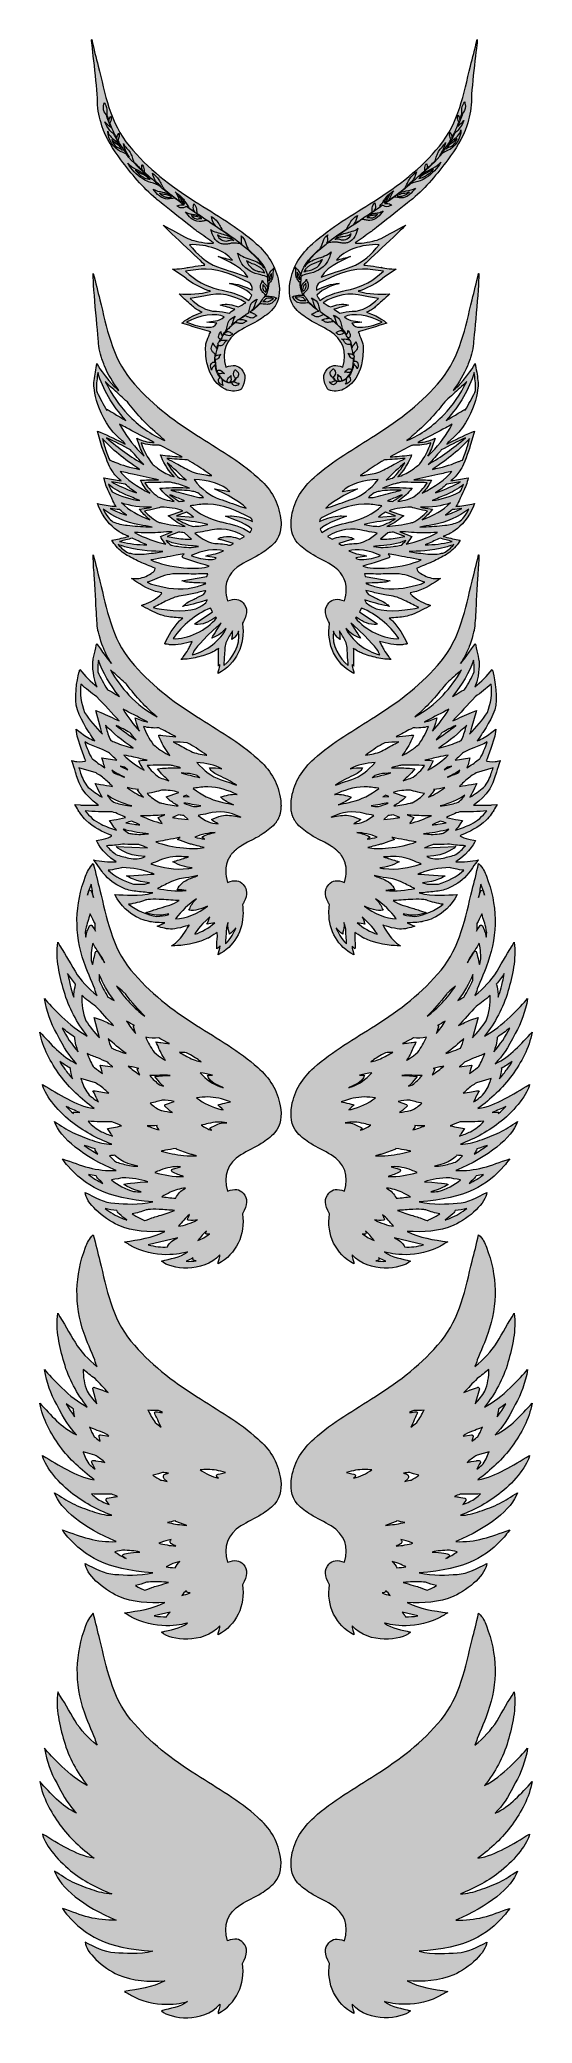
# Model space of a CAD drawing. Header units: millimetres. Extents: x 539 to 885, y -324 to 1070.
import ezdxf

# ---------------------------------------------------------------- set-up
doc = ezdxf.new("R2010")
doc.units = ezdxf.units.MM
doc.header["$MEASUREMENT"] = 0
for name, color, linetype in [('engraving', 7, 'Continuous'), ('Layer 1', 7, 'Continuous'), ('Layer 2', 7, 'Continuous'), ('Layer 3', 7, 'Continuous'), ('Layer 4', 7, 'Continuous'), ('Layer 5', 7, 'Continuous'), ('Layer 6', 7, 'Continuous')]:
    doc.layers.add(name, color=color, linetype=linetype)

# ---------------------------------------------------------------- blocks, each defined once
blk = doc.blocks.new('block 2')
at = {"layer": 'engraving'}
h = blk.add_hatch(color=1, dxfattribs=at)
h.dxf.hatch_style = 2
edge = h.paths.add_edge_path()
edge.add_spline(control_points=[(591.3, 1003.5), (592.7, 1000.6), (594.2, 998), (595.7, 995.6), (595, 996.4), (594.2, 997.2), (593.4, 997.9), (592.1, 999), (590.7, 1000), (589.5, 1001.2), (588.3, 1002.4), (587.3, 1003.9), (587, 1005.5), (587.2, 999.5), (591, 993.7), (596.4, 991), (597.6, 990.5), (599, 990), (600.1, 989.3), (604.9, 983.2), (610.2, 978.5), (615.8, 973.5), (616, 973.3), (616.2, 973.2), (616.3, 973.1), (615.2, 973.9), (614, 974.7), (612.9, 975.4), (608.9, 977.9), (604.4, 979.6), (601.1, 982.9), (603.5, 978.5), (607.2, 974.8), (611.4, 972.1), (612.8, 971.2), (614.2, 970.4), (615.7, 969.8), (617.9, 969), (620.4, 968.8), (622.5, 967.6), (625.2, 965.3), (627.9, 963.1), (630.8, 960.8), (629.2, 961.8), (627.3, 962.3), (625.4, 962.7), (623.2, 963.1), (620.9, 963.5), (618.9, 964.7), (620.2, 963), (621.6, 961.3), (623.3, 960), (625, 958.6), (627.1, 957.7), (629.3, 957.8), (630.9, 957.8), (632.4, 958.3), (634, 958.4), (635.7, 957.1), (637.5, 955.8), (639.3, 954.5), (639.7, 954.2), (640.1, 953.9), (640.6, 953.6), (639.8, 953.7), (639, 953.9), (638.4, 953.8), (636.8, 953.6), (635.6, 952.8), (635.6, 952.8), (635.6, 952.8), (636.6, 952.2), (637.8, 951.7), (639.7, 951.1), (641.2, 952), (642, 952.6), (645.3, 950.3), (648.6, 948), (652.1, 945.7), (650.8, 946.3), (649.4, 946.7), (648, 946.9), (646.9, 947.1), (645.9, 947.1), (644.9, 947.3), (643.7, 947.6), (642.6, 948.1), (641.7, 948.8), (642.8, 947.1), (644.1, 945.5), (645.6, 944.2), (647.2, 942.9), (649.1, 942), (651.1, 941.9), (652.1, 941.9), (653.1, 942.1), (654.1, 942.3), (654.9, 942.4), (655.7, 942.6), (656.5, 942.7), (656.7, 942.6), (656.9, 942.5), (657.1, 942.4), (657.9, 941.8), (658.8, 941.2), (659.7, 940.6), (664.6, 937.4), (669.7, 934.1), (674.6, 930.5), (673.2, 931.2), (671.8, 931.8), (670.3, 932.3), (667.3, 933.3), (664.1, 934), (661.1, 935.2), (660.4, 935.5), (659.8, 935.8), (659.4, 936.4), (660, 934.4), (660.6, 932.4), (661.7, 930.6), (662.7, 928.8), (664.2, 927.2), (666.2, 926.5), (667, 926.2), (667.9, 926.1), (668.8, 926), (669.8, 926), (670.9, 926.1), (671.9, 926.3), (672.7, 926.4), (673.5, 926.7), (674.3, 926.7), (675.1, 926.8), (675.8, 926.8), (676.5, 926.7), (677.8, 926.7), (679, 926.5), (680.3, 926.3), (680.7, 925.9), (681.2, 925.5), (681.7, 925.1), (686.9, 921), (693.1, 916), (696.7, 909.5), (694.8, 912.4), (691.3, 914), (688, 915.1), (684.5, 916.3), (680.9, 917.3), (678.2, 919.8), (679, 917.2), (679.7, 914.6), (681.2, 912.3), (684.1, 907.9), (689.3, 905.5), (694.5, 904.4), (696.2, 904), (698, 903.7), (699.3, 902.6), (699.4, 902.3), (699.4, 902), (699.5, 901.7), (699.4, 900.6), (699.4, 899.6), (699.7, 898.8), (699.7, 898.8), (699.7, 898.8), (699.7, 898.8), (699.7, 896.7), (699.4, 894.6), (698.8, 892.7), (699, 893.9), (699.2, 895.1), (699.1, 895.5), (698.5, 897.7), (696.1, 898.6), (695.5, 900.6), (695.5, 899.7), (695, 898.9), (694.6, 898.1), (694, 896.5), (694.2, 894.7), (695.1, 893.3), (695.5, 892.4), (696.2, 891.9), (696.9, 891.3), (697.1, 891.1), (697.5, 890.6), (697.8, 890.2), (697.6, 889.8), (697.4, 889.4), (697.1, 888.9), (696.8, 888.8), (696.5, 888.5), (696.2, 888.1), (695.9, 887.7), (695.4, 886.6), (694.8, 885.7), (693.3, 883.9), (691.4, 882.1), (689.1, 880.3), (688.8, 880), (688.5, 879.8), (688.2, 879.6), (688.6, 880), (689.1, 880.6), (689.4, 881.1), (690.6, 883.1), (690.5, 885.7), (692, 887.5), (690.4, 886.7), (688.9, 885.8), (687.8, 884.4), (687, 883.3), (686.3, 879.5), (686.1, 878.1), (684.9, 877.2), (683.7, 876.4), (682.6, 875.6), (681.4, 874.8), (680.2, 874), (679, 873.1), (678.7, 873.1), (678.5, 873), (678.3, 872.8), (678.1, 872.7), (677.9, 872.4), (677.7, 872.2), (676.4, 871.2), (675.1, 870.2), (673.9, 869.2), (675, 871.2), (675, 873.7), (676.4, 875.5), (674.8, 874.7), (673.3, 873.7), (672.3, 872.3), (671.4, 871.2), (670.7, 867), (670.5, 865.8), (669.3, 864.5), (668.3, 863), (667.3, 861.5), (667.3, 861.8), (667.1, 862.2), (667, 862.5), (666.8, 862.7), (666.7, 863), (666.6, 863.2), (666.4, 863.6), (666.4, 864.6), (666.4, 864.6), (666.4, 864.6), (665.9, 863.8), (665.6, 863.3), (665.3, 862.9), (665, 862.3), (664.9, 861.7), (664.8, 861.3), (664.8, 860.9), (664.8, 860.6), (664.9, 860.2), (665.1, 859.8), (665.5, 859.6), (665.7, 859.5), (665.9, 859.4), (666.1, 859.4), (665.8, 858.8), (665.5, 858.2), (665.2, 857.5), (665.2, 857.5), (665.2, 857.5), (665.2, 857.5), (664.8, 857.1), (664.5, 856.6), (664.4, 856.1), (664.4, 856), (664.4, 855.8), (664.5, 855.7), (664.1, 854.7), (663.7, 853.7), (663.4, 852.7), (662.9, 854.3), (661.2, 855.1), (660.7, 856.6), (660.7, 855.9), (660.3, 855.3), (660, 854.7), (659.5, 853.5), (659.7, 852), (660.3, 850.9), (660.7, 850.3), (661.2, 849.9), (661.7, 849.4), (661.9, 849.3), (662.3, 848.8), (662.5, 848.5), (662.5, 848), (662.4, 847.5), (662.4, 847), (662.1, 846.6), (662, 846.3), (662.1, 845.9), (662.1, 845.7), (662.2, 845.6), (662.2, 845.5), (662.2, 845.4), (662.2, 845.3), (662.2, 845.1), (662.2, 844.4), (662.2, 843.6), (662.2, 842.8), (661.9, 843.1), (661.5, 843.1), (661.1, 843.1), (660.9, 843.1), (660.7, 843), (660.5, 842.8), (660, 842.5), (659.6, 842), (659.4, 841.4), (659.2, 840.8), (659.2, 840.1), (659.3, 839.5), (659.4, 838.8), (659.6, 838.2), (659.9, 837.6), (660, 838.2), (660.2, 838.8), (660.6, 839.3), (660.8, 839.6), (661, 839.8), (661.3, 840), (661.7, 840.4), (662.1, 840.7), (662.4, 841.4), (662.8, 837.6), (664.1, 834.4), (666, 832.1), (665.6, 832.1), (665.2, 831.8), (665, 831.5), (664.8, 831.3), (664.8, 831.1), (664.7, 830.9), (664.6, 830.2), (664.7, 829.6), (665, 829), (665.3, 828.5), (665.8, 828), (666.3, 827.7), (666.9, 827.3), (667.5, 827.1), (668.1, 826.8), (667.7, 827.3), (667.4, 827.9), (667.3, 828.5), (667.3, 828.8), (667.3, 829.1), (667.4, 829.5), (667.4, 830), (667.4, 830.4), (667.2, 830.9), (667.6, 830.6), (667.9, 830.3), (668.3, 830.1), (669.7, 829.1), (671.2, 828.6), (672.6, 828.6), (673.2, 828.6), (673.7, 828.7), (674.3, 828.9), (674.3, 828.9), (674.3, 828.9), (674.3, 828.9), (674, 828.1), (675.3, 826.5), (676.6, 826.5), (677.8, 826.5), (678.9, 827.3), (679.2, 828.4), (678.6, 828.2), (678, 828.4), (677.4, 828.6), (676.8, 828.8), (676.3, 829.2), (675.7, 829.3), (675.5, 829.3), (675.3, 829.3), (675.2, 829.3), (675.9, 829.7), (676.5, 830.4), (676.9, 831.2), (677, 831.4), (677.1, 831.6), (677.1, 831.8), (677.5, 831.8), (677.9, 832.1), (678.3, 832.7), (678.9, 833.6), (679.1, 834.8), (678.5, 835.8), (677.9, 837), (676.5, 837.8), (676.5, 837.8), (676.5, 837.8), (675.8, 837), (675.5, 836), (674.9, 834.6), (675.7, 832.3), (676.8, 831.9), (676.7, 831.7), (676.7, 831.5), (676.6, 831.4), (676.1, 830.3), (675.2, 829.5), (674.2, 829.2), (673.6, 829), (673, 828.9), (672.4, 829), (672.8, 829.1), (673.2, 829.5), (673.4, 829.9), (673.6, 830.4), (673.6, 831), (673.6, 831.5), (673.5, 831.8), (673.4, 832.1), (673.4, 832.4), (673.3, 832.8), (673.7, 833.7), (673.7, 833.7), (673.7, 833.7), (672.9, 833.1), (672.5, 832.8), (672, 832.4), (671.6, 832), (671.3, 831.5), (671.1, 831.2), (671, 830.8), (670.9, 830.4), (670.9, 830), (670.9, 829.6), (671.2, 829.3), (671.3, 829.2), (671.4, 829.1), (671.4, 829.1), (670.4, 829.3), (669.4, 829.7), (668.5, 830.4), (666.6, 831.6), (665.1, 833.6), (664.1, 835.9), (664.3, 835.6), (664.7, 835.3), (665, 835.2), (665.6, 835), (666.1, 835), (666.7, 835.1), (666.9, 835.2), (667.2, 835.3), (667.5, 835.3), (667.9, 835.4), (668.9, 835.1), (668.9, 835.1), (668.9, 835.1), (668.2, 835.8), (667.9, 836.2), (667.5, 836.7), (667, 837), (666.4, 837.3), (666.1, 837.5), (665.7, 837.6), (665.3, 837.6), (664.9, 837.7), (664.5, 837.5), (664.3, 837.3), (663.9, 837), (663.9, 836.6), (663.9, 836.3), (662.9, 838.8), (662.4, 841.8), (662.6, 845.1), (662.6, 845.1), (662.6, 845.2), (662.6, 845.2), (663, 844.9), (663.8, 845), (664.3, 845.4), (664.7, 845.7), (665.1, 846.2), (665.2, 846.7), (665.3, 847), (665.4, 847.3), (665.5, 847.5), (665.7, 848), (666.4, 848.6), (666.4, 848.6), (666.4, 848.6), (665.4, 848.4), (664.9, 848.3), (664.3, 848.3), (663.8, 848.1), (663.3, 847.8), (663.1, 847.6), (662.9, 847.5), (662.7, 847.4), (663, 850.1), (663.7, 852.7), (664.6, 855.2), (665.1, 854.5), (666.3, 854.5), (667.1, 854.9), (667.8, 855.2), (668.4, 855.8), (668.8, 856.5), (669, 856.8), (669.1, 857.1), (669.4, 857.5), (669.7, 858), (670.9, 858.6), (670.9, 858.6), (670.9, 858.6), (669.6, 858.6), (668.9, 858.7), (668.1, 858.7), (667.3, 858.6), (666.5, 858.3), (666.3, 858.2), (666, 858.1), (665.7, 857.9), (666, 858.5), (666.3, 859), (666.6, 859.6), (667, 859.8), (667.3, 860.4), (667.3, 860.9), (667.7, 861.5), (668.2, 862.2), (668.6, 862.9), (668.9, 862.7), (669.3, 862.6), (669.6, 862.4), (670.2, 862.2), (670.7, 861.9), (671.3, 861.8), (671.9, 861.6), (672.5, 861.6), (673.1, 861.9), (673.7, 862.1), (674.2, 862.7), (674.9, 862.8), (674.4, 863.4), (673.7, 863.8), (673, 864.1), (672.1, 864.5), (671.1, 865), (670.3, 864.4), (670, 864.2), (669.5, 863.6), (668.9, 863.3), (669.7, 864.4), (670.5, 865.4), (671.4, 866.3), (671.8, 866.7), (672.2, 867.1), (672.6, 867.5), (672.6, 867.5), (672.7, 867.6), (672.8, 867.7), (674, 868.8), (675.3, 869.9), (676.6, 871), (677.1, 870.9), (677.5, 870.8), (678, 870.7), (678.8, 870.5), (679.6, 870.4), (680.4, 870.3), (681.2, 870.3), (682, 870.4), (682.6, 870.7), (683.4, 871.1), (683.8, 871.7), (684.7, 872), (683.8, 872.5), (682.8, 872.8), (681.8, 873), (681.1, 873.1), (680.4, 873.2), (679.7, 873.2), (680.7, 873.9), (681.7, 874.6), (682.8, 875.3), (683, 875.5), (683.2, 875.6), (683.4, 875.8), (683.9, 875.6), (684.4, 875.4), (684.9, 875.1), (685.6, 874.8), (686.3, 874.5), (687.1, 874.3), (687.8, 874.1), (688.7, 874.1), (689.4, 874.4), (690.2, 874.8), (690.9, 875.5), (691.8, 875.7), (691.1, 876.5), (690.2, 877), (689.3, 877.4), (688.5, 877.8), (687.6, 878.2), (686.8, 878.2), (687.7, 878.8), (688.5, 879.4), (689.3, 880), (691.1, 881.4), (692.6, 882.8), (693.9, 884.1), (694.6, 884.1), (695.4, 884), (696.2, 883.9), (697.4, 883.8), (698.6, 883.7), (699.7, 883.8), (700.9, 884), (702.1, 884.4), (703, 885.2), (703.9, 886.1), (704.5, 887.4), (705.7, 888.1), (704.4, 888.9), (702.8, 889.2), (701.3, 889.3), (700.1, 889.5), (698.7, 889.6), (697.6, 889.2), (697.8, 889.4), (698.6, 891.3), (698.7, 891.5), (699.6, 893.7), (700, 896.1), (700.1, 898.4), (700.4, 898.4), (700.9, 899.3), (701.3, 899.7), (701.8, 900.5), (702.3, 901.4), (702.6, 902.3), (703.3, 904.5), (702.6, 907), (703.6, 909.1), (702.2, 908), (701, 906.7), (700.3, 905.1), (700, 904.5), (699.8, 903.6), (699.6, 902.8), (699.6, 903), (699.5, 903.3), (699.4, 903.6), (697.5, 911.4), (691.6, 917.3), (685.8, 922.2), (685.7, 922.9), (685, 923.8), (684.7, 924.5), (684.4, 925.4), (684.1, 926.3), (683.8, 927.2), (683.2, 929), (682.3, 930.9), (680.6, 931.8), (681.1, 931.2), (680.9, 930.3), (680.9, 929.4), (680.8, 928.8), (680.8, 928.1), (680.9, 927.4), (680.9, 926.9), (681, 926.3), (681.3, 925.9), (676.8, 929.4), (672.1, 932.7), (667.4, 935.9), (667.4, 935.9), (667.4, 935.9), (667.4, 935.9), (667.2, 936.8), (665.8, 938.6), (665.4, 939.4), (664.2, 942), (662.2, 944.1), (659.8, 945.5), (660, 943.5), (660.7, 941.5), (661.9, 939.9), (662.1, 939.7), (662.3, 939.4), (662.6, 939.1), (661.7, 939.7), (660.8, 940.3), (659.9, 940.9), (659, 941.5), (658.1, 942.1), (657.3, 942.6), (654.6, 944.4), (652, 946.1), (649.5, 947.9), (649.5, 948.6), (649.5, 950.8), (649.1, 951.8), (648.6, 953.3), (647.5, 954.3), (647.5, 954.3), (647.5, 954.3), (647.2, 953.2), (647.1, 951.9), (647, 950.5), (647.5, 949.5), (648.1, 948.8), (646.7, 949.7), (645.3, 950.7), (643.9, 951.7), (643.8, 952.6), (642.7, 953.6), (642.3, 954.3), (641.6, 955.5), (640.9, 956.7), (640.1, 957.7), (638.5, 959.8), (636.4, 961.3), (634.3, 962.8), (636.2, 960.9), (636.7, 957.9), (638.3, 955.7), (634.1, 958.7), (630.1, 961.7), (626.3, 964.9), (626.2, 965.7), (625, 967.5), (624.7, 968.1), (624.1, 969.2), (623.6, 970.3), (622.9, 971.3), (621.7, 973.1), (620, 974.6), (618.4, 976), (618.5, 975.6), (618.7, 975.1), (618.8, 974.6), (619.3, 973.2), (619.7, 971.7), (620.6, 970.5), (621.2, 969.7), (621.9, 969.1), (622.6, 968.4), (623.4, 967.7), (624.1, 966.9), (624.8, 966.1), (622.9, 967.7), (621, 969.3), (619.1, 971), (618.1, 971.9), (617.1, 972.8), (616.1, 973.7), (614.9, 974.8), (613.7, 975.9), (612.5, 976.9), (612.5, 977), (612.6, 979.2), (612.2, 980.2), (611.8, 981.3), (611.1, 982.1), (611.1, 982.1), (611.1, 982.1), (610.9, 981.2), (610.9, 980.2), (610.8, 979), (611.4, 978), (611.9, 977.5), (609.6, 979.5), (607.5, 981.6), (605.4, 983.8), (604.9, 984.9), (604.6, 986.1), (604.2, 987.2), (603.8, 988.3), (603.4, 989.4), (602.8, 990.4), (601.4, 992.7), (599.1, 994.3), (598, 996.7), (598.5, 993.5), (600.2, 990.6), (601.8, 987.8), (601.9, 987.7), (602, 987.5), (602.1, 987.3), (601.8, 987.7), (601.5, 988.1), (601.1, 988.5), (601.3, 988.4), (601.4, 988.3), (601.5, 988.2), (601.5, 988.2), (600.3, 989.6), (600.3, 989.6), (598.1, 992.3), (596, 995.4), (594, 999), (594.3, 999.5), (595, 1001), (595.1, 1001.8), (595.2, 1003), (594.8, 1004), (594.8, 1004), (594.8, 1004), (594.3, 1003.3), (593.8, 1002.4), (593.4, 1001.5), (593.4, 1000.6), (593.5, 999.9), (593, 1000.9), (591.7, 1003.5), (591.5, 1003.8), (591.5, 1003.9), (591.5, 1003.9), (591.5, 1003.9), (591.2, 1004.5), (591, 1005), (590.8, 1005.5), (590.6, 1005.8), (590.5, 1006), (590.4, 1006.3), (589.7, 1007.8), (589.1, 1009.3), (588.5, 1011), (588.7, 1011.4), (589.5, 1013), (589.5, 1013.9), (589.6, 1015.1), (589.3, 1016.1), (589.3, 1016.1), (589.3, 1016.1), (588.8, 1015.4), (588.3, 1014.6), (587.9, 1013.8), (587.9, 1013), (587.9, 1012.4), (587.4, 1013.8), (586.9, 1015.3), (586.4, 1016.8), (586.4, 1017.1), (586.7, 1020.6), (586.2, 1022.1), (585.6, 1024), (584.5, 1025.3), (584.5, 1025.3), (584.5, 1025.3), (584.1, 1023.9), (584, 1022.3), (583.7, 1019.8), (585.2, 1018), (585.9, 1017.3), (587, 1013.9), (588.1, 1010.8), (589.3, 1008), (588.1, 1009.4), (586.1, 1010.5), (585.1, 1012.1), (585.6, 1009.9), (587.1, 1007.9), (588.6, 1006), (589.2, 1005.3), (589.7, 1004.6), (590.5, 1004.1), (590.8, 1003.9), (591, 1003.7), (591.3, 1003.5)], knot_values=[0, 0, 0, 0, 1, 1, 1, 2, 2, 2, 3, 3, 3, 4, 4, 4, 5, 5, 5, 6, 6, 6, 7, 7, 7, 8, 8, 8, 9, 9, 9, 10, 10, 10, 11, 11, 11, 12, 12, 12, 13, 13, 13, 14, 14, 14, 15, 15, 15, 16, 16, 16, 17, 17, 17, 18, 18, 18, 19, 19, 19, 20, 20, 20, 21, 21, 21, 22, 22, 22, 23, 23, 23, 24, 24, 24, 25, 25, 25, 26, 26, 26, 27, 27, 27, 28, 28, 28, 29, 29, 29, 30, 30, 30, 31, 31, 31, 32, 32, 32, 33, 33, 33, 34, 34, 34, 35, 35, 35, 36, 36, 36, 37, 37, 37, 38, 38, 38, 39, 39, 39, 40, 40, 40, 41, 41, 41, 42, 42, 42, 43, 43, 43, 44, 44, 44, 45, 45, 45, 46, 46, 46, 47, 47, 47, 48, 48, 48, 49, 49, 49, 50, 50, 50, 51, 51, 51, 52, 52, 52, 53, 53, 53, 54, 54, 54, 55, 55, 55, 56, 56, 56, 57, 57, 57, 58, 58, 58, 59, 59, 59, 60, 60, 60, 61, 61, 61, 62, 62, 62, 63, 63, 63, 64, 64, 64, 65, 65, 65, 66, 66, 66, 67, 67, 67, 68, 68, 68, 69, 69, 69, 70, 70, 70, 71, 71, 71, 72, 72, 72, 73, 73, 73, 74, 74, 74, 75, 75, 75, 76, 76, 76, 77, 77, 77, 78, 78, 78, 79, 79, 79, 80, 80, 80, 81, 81, 81, 82, 82, 82, 83, 83, 83, 84, 84, 84, 85, 85, 85, 86, 86, 86, 87, 87, 87, 88, 88, 88, 89, 89, 89, 90, 90, 90, 91, 91, 91, 92, 92, 92, 93, 93, 93, 94, 94, 94, 95, 95, 95, 96, 96, 96, 97, 97, 97, 98, 98, 98, 99, 99, 99, 100, 100, 100, 101, 101, 101, 102, 102, 102, 103, 103, 103, 104, 104, 104, 105, 105, 105, 106, 106, 106, 107, 107, 107, 108, 108, 108, 109, 109, 109, 110, 110, 110, 111, 111, 111, 112, 112, 112, 113, 113, 113, 114, 114, 114, 115, 115, 115, 116, 116, 116, 117, 117, 117, 118, 118, 118, 119, 119, 119, 120, 120, 120, 121, 121, 121, 122, 122, 122, 123, 123, 123, 124, 124, 124, 125, 125, 125, 126, 126, 126, 127, 127, 127, 128, 128, 128, 129, 129, 129, 130, 130, 130, 131, 131, 131, 132, 132, 132, 133, 133, 133, 134, 134, 134, 135, 135, 135, 136, 136, 136, 137, 137, 137, 138, 138, 138, 139, 139, 139, 140, 140, 140, 141, 141, 141, 142, 142, 142, 143, 143, 143, 144, 144, 144, 145, 145, 145, 146, 146, 146, 147, 147, 147, 148, 148, 148, 149, 149, 149, 150, 150, 150, 151, 151, 151, 152, 152, 152, 153, 153, 153, 154, 154, 154, 155, 155, 155, 156, 156, 156, 157, 157, 157, 158, 158, 158, 159, 159, 159, 160, 160, 160, 161, 161, 161, 162, 162, 162, 163, 163, 163, 164, 164, 164, 165, 165, 165, 166, 166, 166, 167, 167, 167, 168, 168, 168, 169, 169, 169, 170, 170, 170, 171, 171, 171, 172, 172, 172, 173, 173, 173, 174, 174, 174, 175, 175, 175, 176, 176, 176, 177, 177, 177, 178, 178, 178, 179, 179, 179, 180, 180, 180, 181, 181, 181, 182, 182, 182, 183, 183, 183, 184, 184, 184, 185, 185, 185, 186, 186, 186, 187, 187, 187, 188, 188, 188, 189, 189, 189, 190, 190, 190, 191, 191, 191, 192, 192, 192, 193, 193, 193, 194, 194, 194, 195, 195, 195, 196, 196, 196, 197, 197, 197, 198, 198, 198, 199, 199, 199, 200, 200, 200, 201, 201, 201, 202, 202, 202, 203, 203, 203, 204, 204, 204, 205, 205, 205, 206, 206, 206, 207, 207, 207, 208, 208, 208, 209, 209, 209, 210, 210, 210, 211, 211, 211, 212, 212, 212, 213, 213, 213, 214, 214, 214, 215, 215, 215, 216, 216, 216, 217, 217, 217, 218, 218, 218, 219, 219, 219, 220, 220, 220, 221, 221, 221, 222, 222, 222, 223, 223, 223, 224, 224, 224, 225, 225, 225, 226, 226, 226, 227, 227, 227, 228, 228, 228, 229, 229, 229, 230, 230, 230, 231, 231, 231, 232, 232, 232, 233, 233, 233, 234, 234, 234, 235, 235, 235, 236, 236, 236, 237, 237, 237, 238, 238, 238, 239, 239, 239, 240, 240, 240, 241, 241, 241, 242, 242, 242, 243, 243, 243, 244, 244, 244, 245, 245, 245, 246, 246, 246, 247, 247, 247, 248, 248, 248, 249, 249, 249, 250, 250, 250, 251, 251, 251, 252, 252, 252, 253, 253, 253, 254, 254, 254, 255, 255, 255, 256, 256, 256, 257, 257, 257, 258, 258, 258, 259, 259, 259, 260, 260, 260, 261, 261, 261, 262, 262, 262, 263, 263, 263, 264, 264, 264, 265, 265, 265, 266, 266, 266, 267, 267, 267, 268, 268, 268, 269, 269, 269, 270, 270, 270, 271, 271, 271, 272, 272, 272, 273, 273, 273, 274, 274, 274, 275, 275, 275, 276, 276, 276, 277, 277, 277, 278, 278, 278, 279, 279, 279, 280, 280, 280, 281, 281, 281, 282, 282, 282, 283, 283, 283, 284, 284, 284, 285, 285, 285, 286, 286, 286, 287, 287, 287, 288, 288, 288, 289, 289, 289, 290, 290, 290, 291, 291, 291, 292, 292, 292, 293, 293, 293, 294, 294, 294, 294], degree=3, periodic=1)
edge = h.paths.add_edge_path()
edge.add_spline(control_points=[(700.2, 900.1), (700.2, 901.1), (700.3, 902.1), (700.6, 903.1), (700.8, 903.5), (702, 905.5), (702, 905.5), (702, 905.5), (702.1, 904.3), (702.1, 903.7), (702, 903.4), (702, 903.1), (701.9, 902.8), (701.8, 902.5), (701.6, 902.2), (701.5, 902), (701, 901.3), (700.6, 900.7), (700.2, 900.1)], knot_values=[0, 0, 0, 0, 1, 1, 1, 2, 2, 2, 3, 3, 3, 4, 4, 4, 5, 5, 5, 6, 6, 6, 6], degree=3, periodic=1)
edge = h.paths.add_edge_path()
edge.add_spline(control_points=[(697.7, 887.5), (698.1, 887.8), (698.7, 888), (699.3, 888.1), (700, 888.2), (700.7, 888.2), (701.4, 888.1), (701.7, 888.1), (703.5, 887.9), (703.5, 887.9), (703.5, 887.9), (700.8, 885.9), (699.8, 885.7), (698.6, 885.5), (697.3, 885.9), (696, 885.5), (696.3, 885.9), (696.6, 886.2), (696.9, 886.6), (697.1, 886.9), (697.4, 887.2), (697.7, 887.5)], knot_values=[0, 0, 0, 0, 1, 1, 1, 2, 2, 2, 3, 3, 3, 4, 4, 4, 5, 5, 5, 6, 6, 6, 7, 7, 7, 7], degree=3, periodic=1)
edge = h.paths.add_edge_path()
edge.add_spline(control_points=[(698, 892.2), (697.8, 892.6), (697.3, 892.8), (697, 893), (696.7, 893.2), (696.6, 893.4), (696.4, 893.6), (695.9, 894.4), (695.7, 895.2), (695.8, 896.1), (695.8, 896.7), (696, 897.3), (696, 897.8), (696.2, 897.2), (696.8, 896.7), (697.3, 896.2), (698.3, 895.1), (698.3, 893.6), (698, 892.2)], knot_values=[0, 0, 0, 0, 1, 1, 1, 2, 2, 2, 3, 3, 3, 4, 4, 4, 5, 5, 5, 6, 6, 6, 6], degree=3, periodic=1)
edge = h.paths.add_edge_path()
edge.add_spline(control_points=[(696.7, 907), (696.8, 906.9), (697.1, 905.8), (697.2, 905.8), (696.7, 906), (696.3, 906.3), (695.7, 906.4), (694.4, 906.7), (693, 906.8), (691.7, 907.2), (690.4, 907.7), (689.1, 908.4), (688.1, 909.2), (686.4, 910.6), (685.1, 912.4), (684.4, 914.5), (684.4, 914.3), (685.3, 913.9), (685.5, 913.8), (685.9, 913.5), (686.3, 913.3), (686.8, 913.1), (689, 912), (691.4, 911.4), (693.6, 910), (693.7, 909.9), (693.9, 909.7), (694.1, 909.6), (694.7, 909.2), (695.3, 908.7), (695.8, 908.1), (696.2, 907.8), (696.5, 907.4), (696.7, 907)], knot_values=[0, 0, 0, 0, 1, 1, 1, 2, 2, 2, 3, 3, 3, 4, 4, 4, 5, 5, 5, 6, 6, 6, 7, 7, 7, 8, 8, 8, 9, 9, 9, 10, 10, 10, 11, 11, 11, 11], degree=3, periodic=1)
edge = h.paths.add_edge_path()
edge.add_spline(control_points=[(675.5, 928.7), (675.5, 928.7), (674.3, 929.1), (673.4, 929), (672.7, 928.9), (671.9, 928.6), (671.2, 928.4), (669.7, 928.1), (668.1, 928.3), (666.8, 929.1), (665.5, 929.8), (664.5, 931.1), (664.1, 932.6), (665.6, 931), (667.9, 930.7), (670, 930.5), (671, 930.3), (672, 930.2), (673, 930), (673.6, 929.8), (675.5, 928.7), (675.5, 928.7)], knot_values=[0, 0, 0, 0, 1, 1, 1, 2, 2, 2, 3, 3, 3, 4, 4, 4, 5, 5, 5, 6, 6, 6, 7, 7, 7, 7], degree=3, periodic=1)
edge = h.paths.add_edge_path()
edge.add_spline(control_points=[(653.1, 944), (653.1, 944), (652.5, 944), (652.3, 944), (652, 944), (651.7, 944), (651.3, 944), (650.9, 943.9), (650.5, 943.7), (650, 943.7), (649.6, 943.7), (649.3, 943.8), (649, 943.9), (647.7, 944.2), (646.5, 945), (645.8, 946.1), (646.1, 945.9), (646.5, 945.8), (646.9, 945.7), (648, 945.6), (649.2, 945.5), (650.3, 945.3), (650.9, 945.2), (651.5, 945), (652, 944.8), (652.4, 944.6), (653.1, 944), (653.1, 944)], knot_values=[0, 0, 0, 0, 1, 1, 1, 2, 2, 2, 3, 3, 3, 4, 4, 4, 5, 5, 5, 6, 6, 6, 7, 7, 7, 8, 8, 8, 9, 9, 9, 9], degree=3, periodic=1)
edge = h.paths.add_edge_path()
edge.add_spline(control_points=[(638.4, 957.5), (638.2, 958.1), (637.2, 959.7), (636.8, 960.2), (637.5, 959.7), (639.1, 958.1), (639.5, 957.4), (639.8, 956.9), (640.1, 956.3), (640.4, 955.8), (640.6, 955.4), (641.1, 954.4), (641.1, 954.4), (641.1, 954.4), (640.1, 955), (639.7, 955.4), (639, 955.9), (638.5, 956.7), (638.4, 957.5)], knot_values=[0, 0, 0, 0, 1, 1, 1, 2, 2, 2, 3, 3, 3, 4, 4, 4, 5, 5, 5, 6, 6, 6, 6], degree=3, periodic=1)
edge = h.paths.add_edge_path()
edge.add_spline(control_points=[(631.8, 959.1), (631.8, 959.1), (631.5, 958.9), (630.7, 958.8), (629.7, 958.8), (628.8, 959), (627.9, 959.2), (627.1, 959.4), (626.2, 959.8), (625.4, 960.3), (625, 960.5), (624.6, 960.7), (624.3, 961), (624, 961.3), (623.6, 961.7), (623.3, 961.9), (624.6, 961.3), (626.1, 961), (627.5, 960.9), (629.9, 960.8), (631.8, 959.1), (631.8, 959.1)], knot_values=[0, 0, 0, 0, 1, 1, 1, 2, 2, 2, 3, 3, 3, 4, 4, 4, 5, 5, 5, 6, 6, 6, 7, 7, 7, 7], degree=3, periodic=1)
edge = h.paths.add_edge_path()
edge.add_spline(control_points=[(616.7, 971.4), (615.5, 971.7), (614.2, 972.1), (613.1, 972.5), (612.4, 972.8), (611.8, 973.3), (611.1, 973.7), (609.4, 974.9), (607.7, 976.3), (606.4, 978.1), (608.2, 976.7), (610.3, 975.8), (612.3, 974.7), (613.2, 974.3), (615.1, 973), (616.7, 971.4)], knot_values=[0, 0, 0, 0, 1, 1, 1, 2, 2, 2, 3, 3, 3, 4, 4, 4, 5, 5, 5, 5], degree=3, periodic=1)
edge = h.paths.add_edge_path()
edge.add_spline(control_points=[(596.8, 992.8), (596.8, 992.8), (597, 992.5), (597.1, 992), (596.9, 992.7), (596.2, 993.1), (595.6, 993.4), (594.9, 993.7), (594.3, 993.8), (593.6, 994.2), (592.6, 994.7), (591.8, 995.5), (591.2, 996.5), (590.6, 997.4), (590.2, 998.5), (589.8, 999.6), (590.7, 998.2), (592.2, 997.3), (593.5, 996.4), (594.9, 995.4), (596.2, 994.3), (596.8, 992.8)], knot_values=[0, 0, 0, 0, 1, 1, 1, 2, 2, 2, 3, 3, 3, 4, 4, 4, 5, 5, 5, 6, 6, 6, 7, 7, 7, 7], degree=3, periodic=1)
h = blk.add_hatch(color=1, dxfattribs=at)
h.dxf.hatch_style = 2
edge = h.paths.add_edge_path()
edge.add_spline(control_points=[(831.5, 1004.8), (832.3, 1005.4), (832.9, 1006.1), (833.4, 1006.8), (834.9, 1008.7), (836.4, 1010.7), (836.9, 1012.9), (835.9, 1011.3), (834, 1010.2), (832.7, 1008.8), (833.9, 1011.6), (835.1, 1014.7), (836.1, 1018), (836.9, 1018.8), (838.3, 1020.6), (838.1, 1023.1), (837.9, 1024.7), (837.6, 1026.1), (837.6, 1026.1), (837.6, 1026.1), (836.5, 1024.8), (835.9, 1022.9), (835.4, 1021.4), (835.6, 1017.8), (835.6, 1017.6), (835.1, 1016.1), (834.6, 1014.6), (834.1, 1013.2), (834.2, 1013.8), (834.1, 1014.6), (833.7, 1015.3), (833.3, 1016.2), (832.7, 1016.9), (832.7, 1016.9), (832.7, 1016.9), (832.4, 1015.9), (832.5, 1014.7), (832.6, 1013.8), (833.4, 1012.2), (833.6, 1011.8), (832.9, 1010.1), (832.3, 1008.5), (831.6, 1007), (831.5, 1006.8), (831.4, 1006.6), (831.3, 1006.3), (831, 1005.8), (830.8, 1005.2), (830.6, 1004.7), (830.5, 1004.7), (830.5, 1004.6), (830.5, 1004.6), (830.4, 1004.3), (829.1, 1001.7), (828.5, 1000.7), (828.7, 1001.4), (828.7, 1002.3), (828.2, 1003.2), (827.8, 1004.1), (827.2, 1004.8), (827.2, 1004.8), (827.2, 1004.8), (826.9, 1003.8), (827, 1002.6), (827.1, 1001.8), (827.7, 1000.3), (828, 999.7), (826, 996.2), (823.9, 993.1), (821.7, 990.3), (821.7, 990.3), (820.6, 989), (820.6, 989), (820.7, 989.1), (820.8, 989.2), (820.9, 989.3), (820.6, 988.9), (820.2, 988.5), (819.9, 988.1), (820, 988.3), (820.1, 988.5), (820.2, 988.6), (821.8, 991.4), (823.5, 994.3), (824.1, 997.5), (822.9, 995.1), (820.6, 993.5), (819.3, 991.2), (818.7, 990.2), (818.3, 989.1), (817.9, 988), (817.5, 986.8), (817.2, 985.6), (816.7, 984.5), (814.6, 982.3), (812.4, 980.3), (810.2, 978.3), (810.7, 978.8), (811.3, 979.7), (811.2, 981), (811.1, 982), (810.9, 982.8), (810.9, 982.8), (810.9, 982.8), (810.2, 982.1), (809.8, 980.9), (809.5, 980), (809.6, 977.8), (809.6, 977.7), (808.4, 976.6), (807.2, 975.6), (806, 974.5), (805, 973.6), (804, 972.7), (803, 971.8), (801.1, 970.1), (799.2, 968.5), (797.2, 966.8), (797.9, 967.6), (798.7, 968.5), (799.4, 969.2), (800.1, 969.9), (800.9, 970.5), (801.4, 971.3), (802.3, 972.5), (802.8, 974), (803.2, 975.4), (803.4, 975.9), (803.5, 976.3), (803.7, 976.8), (802, 975.4), (800.4, 973.9), (799.1, 972.1), (798.5, 971.1), (797.9, 970), (797.4, 968.9), (797.1, 968.3), (795.9, 966.5), (795.8, 965.7), (792, 962.5), (788, 959.5), (783.8, 956.5), (785.4, 958.6), (785.9, 961.7), (787.8, 963.5), (785.7, 962.1), (783.5, 960.6), (781.9, 958.5), (781.1, 957.4), (780.5, 956.3), (779.8, 955.1), (779.3, 954.4), (778.2, 953.4), (778.2, 952.4), (776.8, 951.5), (775.4, 950.5), (773.9, 949.5), (774.5, 950.3), (775.1, 951.3), (774.9, 952.7), (774.8, 954), (774.5, 955.1), (774.5, 955.1), (774.5, 955.1), (773.5, 954.1), (772.9, 952.6), (772.5, 951.6), (772.6, 949.4), (772.6, 948.6), (770.1, 946.9), (767.5, 945.2), (764.8, 943.4), (763.9, 942.8), (763.1, 942.3), (762.2, 941.7), (761.3, 941.1), (760.4, 940.5), (759.5, 939.9), (759.8, 940.2), (760, 940.4), (760.1, 940.6), (761.3, 942.3), (762, 944.2), (762.3, 946.2), (759.8, 944.9), (757.9, 942.7), (756.7, 940.2), (756.3, 939.4), (754.9, 937.6), (754.6, 936.7), (754.6, 936.7), (754.6, 936.7), (754.6, 936.7), (749.9, 933.5), (745.2, 930.2), (740.7, 926.7), (741, 927.1), (741.1, 927.7), (741.2, 928.2), (741.3, 928.9), (741.2, 929.6), (741.2, 930.2), (741.1, 931.1), (741, 932), (741.5, 932.6), (739.8, 931.7), (738.9, 929.8), (738.2, 928), (737.9, 927.1), (737.7, 926.2), (737.3, 925.3), (737.1, 924.6), (736.4, 923.7), (736.2, 923), (730.5, 918.1), (724.6, 912.2), (722.6, 904.4), (722.5, 904.1), (722.5, 903.8), (722.4, 903.5), (722.3, 904.4), (722, 905.2), (721.8, 905.8), (721.1, 907.4), (719.8, 908.8), (718.5, 909.9), (719.5, 907.8), (718.8, 905.3), (719.4, 903.1), (719.7, 902.1), (720.2, 901.3), (720.8, 900.5), (721.1, 900.1), (721.6, 899.2), (722, 899.2), (722, 896.8), (722.4, 894.5), (723.3, 892.3), (723.4, 892.1), (724.3, 890.2), (724.4, 890), (723.3, 890.4), (722, 890.2), (720.8, 890.1), (719.2, 890), (717.6, 889.7), (716.4, 888.9), (717.5, 888.2), (718.1, 886.8), (719.1, 885.9), (720, 885.1), (721.1, 884.7), (722.3, 884.6), (723.5, 884.5), (724.7, 884.6), (725.8, 884.7), (726.6, 884.8), (727.4, 884.8), (728.2, 884.9), (729.5, 883.5), (731, 882.2), (732.7, 880.8), (733.5, 880.2), (734.4, 879.5), (735.2, 878.9), (734.4, 879), (733.6, 878.6), (732.8, 878.2), (731.9, 877.8), (730.9, 877.3), (730.3, 876.5), (731.2, 876.3), (731.8, 875.6), (732.7, 875.2), (733.4, 874.9), (734.2, 874.9), (735, 875.1), (735.7, 875.3), (736.5, 875.6), (737.2, 875.9), (737.7, 876.1), (738.1, 876.4), (738.6, 876.6), (738.8, 876.4), (739.1, 876.3), (739.3, 876.1), (740.3, 875.4), (741.3, 874.7), (742.3, 874), (741.7, 874), (741, 873.9), (740.3, 873.7), (739.3, 873.5), (738.2, 873.3), (737.4, 872.7), (738.2, 872.5), (738.7, 871.9), (739.4, 871.5), (740.1, 871.2), (740.9, 871.1), (741.7, 871.1), (742.5, 871.1), (743.2, 871.3), (744, 871.5), (744.5, 871.5), (745, 871.6), (745.4, 871.7), (746.8, 870.7), (748.1, 869.6), (749.3, 868.5), (749.3, 868.4), (749.4, 868.3), (749.5, 868.3), (749.9, 867.9), (750.3, 867.5), (750.6, 867.1), (751.5, 866.2), (752.3, 865.1), (753.1, 864.1), (752.6, 864.4), (752, 865), (751.7, 865.2), (750.9, 865.8), (749.9, 865.3), (749.1, 864.9), (748.3, 864.6), (747.6, 864.2), (747.1, 863.6), (747.8, 863.5), (748.3, 862.9), (748.9, 862.6), (749.5, 862.4), (750.1, 862.4), (750.7, 862.6), (751.3, 862.7), (751.9, 862.9), (752.4, 863.2), (752.8, 863.3), (753.1, 863.5), (753.4, 863.6), (753.9, 863), (754.3, 862.3), (754.7, 861.6), (754.8, 861.1), (755.1, 860.6), (755.5, 860.4), (755.8, 859.8), (756, 859.3), (756.3, 858.7), (756.1, 858.8), (755.8, 859), (755.5, 859.1), (754.7, 859.3), (753.9, 859.5), (753.1, 859.4), (752.5, 859.4), (751.1, 859.4), (751.1, 859.4), (751.1, 859.4), (752.3, 858.8), (752.7, 858.2), (752.9, 857.9), (753.1, 857.6), (753.3, 857.2), (753.7, 856.6), (754.2, 856), (754.9, 855.7), (755.8, 855.3), (757, 855.3), (757.4, 856), (758.4, 853.5), (759, 850.8), (759.3, 848.2), (759.2, 848.3), (759, 848.4), (758.8, 848.5), (758.3, 848.8), (757.7, 849), (757.1, 849.1), (756.6, 849.2), (755.6, 849.4), (755.6, 849.4), (755.6, 849.4), (756.4, 848.8), (756.6, 848.3), (756.7, 848.1), (756.7, 847.8), (756.8, 847.5), (757, 847), (757.3, 846.5), (757.7, 846.2), (758.2, 845.8), (759, 845.6), (759.5, 846), (759.5, 845.9), (759.5, 845.9), (759.5, 845.9), (759.6, 842.6), (759.1, 839.6), (758.1, 837), (758.2, 837.4), (758.1, 837.7), (757.8, 838.1), (757.5, 838.3), (757.1, 838.4), (756.7, 838.4), (756.3, 838.4), (755.9, 838.3), (755.6, 838.1), (755.1, 837.8), (754.6, 837.5), (754.2, 837), (753.9, 836.6), (753.2, 835.9), (753.2, 835.9), (753.2, 835.9), (754.1, 836.2), (754.6, 836.1), (754.8, 836.1), (755.1, 835.9), (755.4, 835.9), (755.9, 835.7), (756.5, 835.7), (757, 835.9), (757.4, 836.1), (757.8, 836.4), (758, 836.7), (756.9, 834.3), (755.5, 832.4), (753.6, 831.1), (752.6, 830.5), (751.6, 830), (750.6, 829.8), (750.7, 829.9), (750.8, 830), (750.9, 830.1), (751.1, 830.4), (751.2, 830.8), (751.1, 831.2), (751.1, 831.6), (750.9, 831.9), (750.7, 832.3), (750.4, 832.8), (750, 833.2), (749.5, 833.6), (749.1, 833.9), (748.3, 834.5), (748.3, 834.5), (748.3, 834.5), (748.7, 833.6), (748.7, 833.1), (748.6, 832.9), (748.5, 832.6), (748.5, 832.3), (748.4, 831.8), (748.5, 831.2), (748.7, 830.7), (748.9, 830.3), (749.2, 829.9), (749.7, 829.7), (749, 829.7), (748.4, 829.8), (747.9, 830), (746.8, 830.3), (745.9, 831.1), (745.5, 832.1), (745.4, 832.3), (745.3, 832.5), (745.2, 832.7), (746.4, 833.1), (747.2, 835.4), (746.6, 836.8), (746.2, 837.7), (745.5, 838.5), (745.5, 838.5), (745.5, 838.5), (744.1, 837.7), (743.5, 836.6), (743, 835.6), (743.2, 834.4), (743.8, 833.5), (744.1, 832.9), (744.5, 832.6), (744.9, 832.6), (745, 832.4), (745.1, 832.2), (745.2, 832), (745.5, 831.2), (746.2, 830.5), (746.9, 830.1), (746.7, 830.1), (746.6, 830.1), (746.4, 830), (745.8, 830), (745.2, 829.6), (744.6, 829.4), (744.1, 829.1), (743.4, 829), (742.8, 829.2), (743.1, 828.1), (744.3, 827.2), (745.4, 827.3), (746.7, 827.3), (748.1, 828.9), (747.7, 829.7), (747.7, 829.7), (747.7, 829.7), (747.8, 829.7), (748.3, 829.5), (748.9, 829.4), (749.4, 829.4), (750.9, 829.4), (752.4, 829.9), (753.8, 830.9), (754.1, 831.1), (754.5, 831.4), (754.8, 831.7), (754.6, 831.2), (754.7, 830.8), (754.7, 830.3), (754.7, 829.9), (754.7, 829.6), (754.7, 829.3), (754.6, 828.6), (754.3, 828.1), (754, 827.6), (754.6, 827.9), (755.2, 828.1), (755.7, 828.5), (756.3, 828.8), (756.8, 829.3), (757.1, 829.8), (757.4, 830.4), (757.4, 831), (757.3, 831.6), (757.3, 831.9), (757.2, 832.1), (757.1, 832.3), (756.9, 832.6), (756.4, 832.9), (756, 832.9), (758, 835.2), (759.3, 838.4), (759.7, 842.1), (759.9, 841.5), (760.3, 841.2), (760.7, 840.8), (761, 840.5), (761.3, 840.3), (761.5, 840.1), (761.9, 839.6), (762.1, 839), (762.2, 838.4), (762.4, 839), (762.6, 839.6), (762.8, 840.3), (762.9, 840.9), (762.9, 841.6), (762.7, 842.2), (762.5, 842.8), (762.1, 843.3), (761.6, 843.6), (761.4, 843.7), (761.2, 843.8), (761, 843.9), (760.6, 843.9), (760.1, 843.9), (759.8, 843.6), (759.9, 844.4), (759.9, 845.1), (759.8, 845.9), (759.8, 846.1), (759.8, 846.2), (759.8, 846.3), (759.9, 846.4), (759.9, 846.5), (759.9, 846.7), (760, 847), (759.9, 847.4), (759.7, 847.7), (759.6, 848.2), (759.6, 848.8), (759.5, 849.3), (759.8, 849.6), (760.1, 850.1), (760.3, 850.2), (760.8, 850.7), (761.3, 851.1), (761.7, 851.7), (762.4, 852.8), (762.5, 854.2), (762, 855.4), (761.8, 856.1), (761.3, 856.7), (761.4, 857.4), (760.9, 855.9), (759.1, 855.1), (758.6, 853.5), (758.3, 854.5), (758, 855.5), (757.6, 856.5), (757.6, 856.6), (757.6, 856.7), (757.6, 856.9), (757.6, 857.4), (757.3, 857.9), (756.9, 858.3), (756.9, 858.3), (756.9, 858.3), (756.9, 858.3), (756.6, 858.9), (756.3, 859.6), (755.9, 860.2), (756.1, 860.2), (756.4, 860.2), (756.6, 860.4), (756.9, 860.6), (757.1, 861), (757.2, 861.3), (757.3, 861.7), (757.3, 862.1), (757.2, 862.5), (757, 863.1), (756.8, 863.6), (756.5, 864.1), (756.2, 864.5), (755.6, 865.4), (755.6, 865.4), (755.6, 865.4), (755.7, 864.4), (755.5, 864), (755.4, 863.7), (755.2, 863.5), (755.1, 863.3), (754.9, 862.9), (754.8, 862.6), (754.7, 862.3), (753.8, 863.8), (752.7, 865.2), (751.5, 866.6), (751.3, 867.8), (750.6, 871.9), (749.8, 873.1), (748.7, 874.5), (747.2, 875.5), (745.6, 876.2), (747.1, 874.5), (747, 871.9), (748.1, 870), (746.9, 871), (745.7, 872), (744.4, 872.9), (744.1, 873.2), (743.9, 873.4), (743.8, 873.6), (743.6, 873.7), (743.3, 873.8), (743, 873.9), (741.9, 874.8), (740.7, 875.6), (739.5, 876.4), (738.3, 877.2), (737.1, 878), (735.9, 878.8), (735.7, 880.3), (735, 884), (734.2, 885.1), (733.2, 886.6), (731.7, 887.5), (730.1, 888.3), (731.6, 886.5), (731.5, 883.9), (732.6, 881.9), (733, 881.3), (733.4, 880.8), (733.9, 880.3), (733.6, 880.6), (733.2, 880.8), (732.9, 881.1), (730.6, 882.9), (728.7, 884.7), (727.2, 886.5), (726.6, 887.4), (726.2, 888.5), (725.8, 888.9), (725.6, 889.3), (725.3, 889.5), (724.9, 889.7), (724.7, 890.2), (724.5, 890.6), (724.2, 891), (724.6, 891.4), (725, 891.9), (725.2, 892.1), (725.9, 892.7), (726.5, 893.2), (727, 894), (727.8, 895.5), (728.1, 897.3), (727.4, 898.9), (727.1, 899.7), (726.5, 900.5), (726.6, 901.4), (725.9, 899.4), (723.6, 898.5), (723, 896.3), (722.9, 895.9), (723, 894.7), (723.3, 893.4), (722.6, 895.4), (722.3, 897.5), (722.3, 899.6), (722.3, 899.6), (722.3, 899.6), (722.3, 899.6), (722.6, 900.4), (722.7, 901.4), (722.6, 902.5), (722.6, 902.8), (722.7, 903.1), (722.7, 903.4), (724, 904.5), (725.8, 904.8), (727.5, 905.1), (732.7, 906.3), (738, 908.7), (740.8, 913.1), (742.3, 915.4), (743.1, 918), (743.8, 920.6), (741.2, 918.1), (737.5, 917.1), (734.1, 915.9), (730.7, 914.8), (727.3, 913.2), (725.3, 910.3), (729, 916.8), (735.1, 921.7), (740.3, 925.9), (740.8, 926.3), (741.3, 926.7), (741.8, 927.1), (743, 927.3), (744.3, 927.4), (745.5, 927.5), (746.3, 927.6), (747, 927.6), (747.7, 927.5), (748.5, 927.4), (749.3, 927.2), (750.1, 927), (751.2, 926.8), (752.2, 926.8), (753.3, 926.8), (754.2, 926.8), (755, 927), (755.9, 927.3), (757.8, 928), (759.4, 929.6), (760.4, 931.4), (761.4, 933.2), (762, 935.2), (762.6, 937.2), (762.3, 936.6), (761.6, 936.3), (761, 936), (758, 934.7), (754.8, 934.1), (751.7, 933.1), (750.3, 932.6), (748.8, 932), (747.4, 931.3), (752.4, 934.8), (757.4, 938.2), (762.4, 941.4), (763.2, 942), (764.1, 942.6), (765, 943.1), (765.2, 943.3), (765.3, 943.4), (765.5, 943.5), (766.3, 943.4), (767.1, 943.2), (767.9, 943.1), (768.9, 942.9), (769.9, 942.7), (770.9, 942.7), (773, 942.8), (774.9, 943.7), (776.4, 945), (778, 946.3), (779.2, 947.9), (780.4, 949.6), (779.4, 948.9), (778.3, 948.4), (777.2, 948.1), (776.2, 947.9), (775.1, 947.8), (774.1, 947.7), (772.7, 947.5), (771.2, 947), (769.9, 946.4), (773.4, 948.8), (776.8, 951.1), (780, 953.4), (780.8, 952.8), (782.4, 951.9), (784.2, 952.5), (785.4, 953), (786.4, 953.6), (786.4, 953.6), (786.4, 953.6), (785.2, 954.4), (783.6, 954.6), (783.1, 954.6), (782.3, 954.5), (781.5, 954.3), (781.9, 954.6), (782.4, 954.9), (782.8, 955.3), (784.6, 956.6), (786.3, 957.9), (788.1, 959.2), (789.6, 959.1), (791.2, 958.6), (792.7, 958.6), (794.9, 958.5), (797, 959.4), (798.7, 960.7), (800.4, 962.1), (801.8, 963.8), (803.1, 965.5), (801.2, 964.3), (798.9, 963.9), (796.6, 963.5), (794.8, 963.1), (792.8, 962.6), (791.2, 961.6), (794.1, 963.8), (796.9, 966.1), (799.6, 968.4), (801.6, 969.5), (804.1, 969.8), (806.3, 970.6), (807.8, 971.1), (809.3, 972), (810.6, 972.8), (814.8, 975.6), (818.5, 979.3), (820.9, 983.7), (817.6, 980.3), (813.2, 978.6), (809.2, 976.2), (808, 975.5), (806.9, 974.7), (805.7, 973.8), (805.9, 974), (806, 974.1), (806.2, 974.3), (811.8, 979.3), (817.1, 984), (822, 990.1), (823.1, 990.8), (824.4, 991.2), (825.6, 991.8), (831.1, 994.4), (834.9, 1000.3), (835, 1006.3), (834.8, 1004.6), (833.7, 1003.2), (832.5, 1002), (831.3, 1000.8), (829.9, 999.8), (828.7, 998.7), (827.9, 998), (827.1, 997.2), (826.4, 996.4), (827.9, 998.8), (829.4, 1001.4), (830.7, 1004.3), (831, 1004.5), (831.3, 1004.7), (831.5, 1004.8)], knot_values=[0, 0, 0, 0, 1, 1, 1, 2, 2, 2, 3, 3, 3, 4, 4, 4, 5, 5, 5, 6, 6, 6, 7, 7, 7, 8, 8, 8, 9, 9, 9, 10, 10, 10, 11, 11, 11, 12, 12, 12, 13, 13, 13, 14, 14, 14, 15, 15, 15, 16, 16, 16, 17, 17, 17, 18, 18, 18, 19, 19, 19, 20, 20, 20, 21, 21, 21, 22, 22, 22, 23, 23, 23, 24, 24, 24, 25, 25, 25, 26, 26, 26, 27, 27, 27, 28, 28, 28, 29, 29, 29, 30, 30, 30, 31, 31, 31, 32, 32, 32, 33, 33, 33, 34, 34, 34, 35, 35, 35, 36, 36, 36, 37, 37, 37, 38, 38, 38, 39, 39, 39, 40, 40, 40, 41, 41, 41, 42, 42, 42, 43, 43, 43, 44, 44, 44, 45, 45, 45, 46, 46, 46, 47, 47, 47, 48, 48, 48, 49, 49, 49, 50, 50, 50, 51, 51, 51, 52, 52, 52, 53, 53, 53, 54, 54, 54, 55, 55, 55, 56, 56, 56, 57, 57, 57, 58, 58, 58, 59, 59, 59, 60, 60, 60, 61, 61, 61, 62, 62, 62, 63, 63, 63, 64, 64, 64, 65, 65, 65, 66, 66, 66, 67, 67, 67, 68, 68, 68, 69, 69, 69, 70, 70, 70, 71, 71, 71, 72, 72, 72, 73, 73, 73, 74, 74, 74, 75, 75, 75, 76, 76, 76, 77, 77, 77, 78, 78, 78, 79, 79, 79, 80, 80, 80, 81, 81, 81, 82, 82, 82, 83, 83, 83, 84, 84, 84, 85, 85, 85, 86, 86, 86, 87, 87, 87, 88, 88, 88, 89, 89, 89, 90, 90, 90, 91, 91, 91, 92, 92, 92, 93, 93, 93, 94, 94, 94, 95, 95, 95, 96, 96, 96, 97, 97, 97, 98, 98, 98, 99, 99, 99, 100, 100, 100, 101, 101, 101, 102, 102, 102, 103, 103, 103, 104, 104, 104, 105, 105, 105, 106, 106, 106, 107, 107, 107, 108, 108, 108, 109, 109, 109, 110, 110, 110, 111, 111, 111, 112, 112, 112, 113, 113, 113, 114, 114, 114, 115, 115, 115, 116, 116, 116, 117, 117, 117, 118, 118, 118, 119, 119, 119, 120, 120, 120, 121, 121, 121, 122, 122, 122, 123, 123, 123, 124, 124, 124, 125, 125, 125, 126, 126, 126, 127, 127, 127, 128, 128, 128, 129, 129, 129, 130, 130, 130, 131, 131, 131, 132, 132, 132, 133, 133, 133, 134, 134, 134, 135, 135, 135, 136, 136, 136, 137, 137, 137, 138, 138, 138, 139, 139, 139, 140, 140, 140, 141, 141, 141, 142, 142, 142, 143, 143, 143, 144, 144, 144, 145, 145, 145, 146, 146, 146, 147, 147, 147, 148, 148, 148, 149, 149, 149, 150, 150, 150, 151, 151, 151, 152, 152, 152, 153, 153, 153, 154, 154, 154, 155, 155, 155, 156, 156, 156, 157, 157, 157, 158, 158, 158, 159, 159, 159, 160, 160, 160, 161, 161, 161, 162, 162, 162, 163, 163, 163, 164, 164, 164, 165, 165, 165, 166, 166, 166, 167, 167, 167, 168, 168, 168, 169, 169, 169, 170, 170, 170, 171, 171, 171, 172, 172, 172, 173, 173, 173, 174, 174, 174, 175, 175, 175, 176, 176, 176, 177, 177, 177, 178, 178, 178, 179, 179, 179, 180, 180, 180, 181, 181, 181, 182, 182, 182, 183, 183, 183, 184, 184, 184, 185, 185, 185, 186, 186, 186, 187, 187, 187, 188, 188, 188, 189, 189, 189, 190, 190, 190, 191, 191, 191, 192, 192, 192, 193, 193, 193, 194, 194, 194, 195, 195, 195, 196, 196, 196, 197, 197, 197, 198, 198, 198, 199, 199, 199, 200, 200, 200, 201, 201, 201, 202, 202, 202, 203, 203, 203, 204, 204, 204, 205, 205, 205, 206, 206, 206, 207, 207, 207, 208, 208, 208, 209, 209, 209, 210, 210, 210, 211, 211, 211, 212, 212, 212, 213, 213, 213, 214, 214, 214, 215, 215, 215, 216, 216, 216, 217, 217, 217, 218, 218, 218, 219, 219, 219, 220, 220, 220, 221, 221, 221, 222, 222, 222, 223, 223, 223, 224, 224, 224, 225, 225, 225, 226, 226, 226, 227, 227, 227, 228, 228, 228, 229, 229, 229, 230, 230, 230, 231, 231, 231, 232, 232, 232, 233, 233, 233, 234, 234, 234, 235, 235, 235, 236, 236, 236, 237, 237, 237, 238, 238, 238, 239, 239, 239, 240, 240, 240, 241, 241, 241, 242, 242, 242, 243, 243, 243, 244, 244, 244, 245, 245, 245, 246, 246, 246, 247, 247, 247, 248, 248, 248, 249, 249, 249, 250, 250, 250, 251, 251, 251, 252, 252, 252, 253, 253, 253, 254, 254, 254, 255, 255, 255, 256, 256, 256, 257, 257, 257, 258, 258, 258, 259, 259, 259, 260, 260, 260, 261, 261, 261, 262, 262, 262, 263, 263, 263, 264, 264, 264, 265, 265, 265, 266, 266, 266, 267, 267, 267, 268, 268, 268, 269, 269, 269, 270, 270, 270, 271, 271, 271, 272, 272, 272, 273, 273, 273, 274, 274, 274, 275, 275, 275, 276, 276, 276, 277, 277, 277, 278, 278, 278, 279, 279, 279, 280, 280, 280, 281, 281, 281, 282, 282, 282, 283, 283, 283, 284, 284, 284, 285, 285, 285, 286, 286, 286, 287, 287, 287, 288, 288, 288, 289, 289, 289, 290, 290, 290, 291, 291, 291, 292, 292, 292, 293, 293, 293, 294, 294, 294, 294], degree=3, periodic=1)
edge = h.paths.add_edge_path()
edge.add_spline(control_points=[(720.6, 902.7), (720.4, 903), (720.2, 903.3), (720.1, 903.6), (720, 903.8), (720, 904.2), (720, 904.5), (720, 905), (720.1, 906.3), (720.1, 906.3), (720.1, 906.3), (721.3, 904.3), (721.4, 903.8), (721.7, 902.9), (721.9, 901.9), (721.9, 900.9), (721.4, 901.5), (721, 902.1), (720.6, 902.7)], knot_values=[0, 0, 0, 0, 1, 1, 1, 2, 2, 2, 3, 3, 3, 4, 4, 4, 5, 5, 5, 6, 6, 6, 6], degree=3, periodic=1)
edge = h.paths.add_edge_path()
edge.add_spline(control_points=[(725.2, 887.4), (725.5, 887), (725.8, 886.7), (726, 886.3), (724.8, 886.7), (723.5, 886.3), (722.2, 886.5), (721.3, 886.6), (718.5, 888.7), (718.5, 888.7), (718.5, 888.7), (720.3, 888.9), (720.6, 888.9), (721.4, 889), (722.1, 889), (722.8, 888.9), (723.4, 888.8), (723.9, 888.6), (724.4, 888.3), (724.7, 888), (724.9, 887.7), (725.2, 887.4)], knot_values=[0, 0, 0, 0, 1, 1, 1, 2, 2, 2, 3, 3, 3, 4, 4, 4, 5, 5, 5, 6, 6, 6, 7, 7, 7, 7], degree=3, periodic=1)
edge = h.paths.add_edge_path()
edge.add_spline(control_points=[(724.8, 897), (725.3, 897.5), (725.9, 898), (726, 898.6), (726.1, 898), (726.2, 897.5), (726.3, 896.9), (726.4, 896), (726.1, 895.1), (725.6, 894.4), (725.5, 894.2), (725.3, 894), (725.1, 893.8), (724.7, 893.5), (724.3, 893.4), (724, 892.9), (723.7, 894.4), (723.7, 895.8), (724.8, 897)], knot_values=[0, 0, 0, 0, 1, 1, 1, 2, 2, 2, 3, 3, 3, 4, 4, 4, 5, 5, 5, 6, 6, 6, 6], degree=3, periodic=1)
edge = h.paths.add_edge_path()
edge.add_spline(control_points=[(726.2, 908.9), (726.8, 909.4), (727.3, 909.9), (727.9, 910.4), (728.1, 910.5), (728.3, 910.6), (728.5, 910.8), (730.6, 912.1), (733.1, 912.7), (735.3, 913.9), (735.7, 914.1), (736.1, 914.3), (736.5, 914.6), (736.8, 914.7), (737.6, 915), (737.7, 915.3), (737, 913.2), (735.7, 911.4), (734, 910), (732.9, 909.1), (731.6, 908.5), (730.3, 908), (729, 907.5), (727.7, 907.5), (726.3, 907.2), (725.8, 907.1), (725.3, 906.8), (724.8, 906.6), (724.9, 906.6), (725.2, 907.6), (725.3, 907.8), (725.6, 908.2), (725.9, 908.6), (726.2, 908.9)], knot_values=[0, 0, 0, 0, 1, 1, 1, 2, 2, 2, 3, 3, 3, 4, 4, 4, 5, 5, 5, 6, 6, 6, 7, 7, 7, 8, 8, 8, 9, 9, 9, 10, 10, 10, 11, 11, 11, 11], degree=3, periodic=1)
edge = h.paths.add_edge_path()
edge.add_spline(control_points=[(749, 930.8), (750, 931), (751.1, 931.1), (752.1, 931.2), (754.2, 931.5), (756.5, 931.8), (758, 933.3), (757.6, 931.9), (756.5, 930.6), (755.2, 929.8), (753.9, 929.1), (752.3, 928.8), (750.9, 929.2), (750.1, 929.4), (749.4, 929.7), (748.6, 929.8), (747.8, 929.9), (746.5, 929.5), (746.5, 929.5), (746.5, 929.5), (748.5, 930.6), (749, 930.8)], knot_values=[0, 0, 0, 0, 1, 1, 1, 2, 2, 2, 3, 3, 3, 4, 4, 4, 5, 5, 5, 6, 6, 6, 7, 7, 7, 7], degree=3, periodic=1)
edge = h.paths.add_edge_path()
edge.add_spline(control_points=[(770, 945.5), (770.6, 945.8), (771.1, 945.9), (771.7, 946.1), (772.8, 946.3), (774, 946.3), (775.1, 946.5), (775.5, 946.6), (776, 946.7), (776.3, 946.9), (775.5, 945.8), (774.4, 945), (773.1, 944.6), (772.8, 944.5), (772.4, 944.5), (772.1, 944.5), (771.6, 944.5), (771.2, 944.7), (770.7, 944.7), (770.4, 944.8), (770.1, 944.8), (769.7, 944.8), (769.5, 944.8), (768.9, 944.8), (768.9, 944.8), (768.9, 944.8), (769.7, 945.4), (770, 945.5)], knot_values=[0, 0, 0, 0, 1, 1, 1, 2, 2, 2, 3, 3, 3, 4, 4, 4, 5, 5, 5, 6, 6, 6, 7, 7, 7, 8, 8, 8, 9, 9, 9, 9], degree=3, periodic=1)
edge = h.paths.add_edge_path()
edge.add_spline(control_points=[(782.4, 956.2), (781.9, 955.8), (780.9, 955.2), (780.9, 955.2), (780.9, 955.2), (781.4, 956.2), (781.6, 956.6), (781.9, 957.1), (782.2, 957.7), (782.5, 958.2), (782.9, 958.9), (784.5, 960.5), (785.2, 960.9), (784.9, 960.5), (783.8, 958.9), (783.7, 958.3), (783.5, 957.5), (783.1, 956.7), (782.4, 956.2)], knot_values=[0, 0, 0, 0, 1, 1, 1, 2, 2, 2, 3, 3, 3, 4, 4, 4, 5, 5, 5, 6, 6, 6, 6], degree=3, periodic=1)
edge = h.paths.add_edge_path()
edge.add_spline(control_points=[(794.6, 961.7), (796, 961.7), (797.4, 962.1), (798.8, 962.7), (798.4, 962.5), (798.1, 962), (797.8, 961.8), (797.4, 961.5), (797, 961.3), (796.6, 961), (795.9, 960.6), (795, 960.2), (794.1, 960), (793.2, 959.7), (792.3, 959.6), (791.4, 959.6), (790.5, 959.7), (790.2, 959.9), (790.2, 959.9), (790.2, 959.9), (792.2, 961.6), (794.6, 961.7)], knot_values=[0, 0, 0, 0, 1, 1, 1, 2, 2, 2, 3, 3, 3, 4, 4, 4, 5, 5, 5, 6, 6, 6, 7, 7, 7, 7], degree=3, periodic=1)
edge = h.paths.add_edge_path()
edge.add_spline(control_points=[(809.7, 975.5), (811.8, 976.5), (813.8, 977.5), (815.7, 978.9), (814.4, 977.1), (812.7, 975.7), (810.9, 974.5), (810.3, 974), (809.6, 973.6), (808.9, 973.3), (807.8, 972.9), (806.5, 972.5), (805.4, 972.2), (807, 973.8), (808.8, 975.1), (809.7, 975.5)], knot_values=[0, 0, 0, 0, 1, 1, 1, 2, 2, 2, 3, 3, 3, 4, 4, 4, 5, 5, 5, 5], degree=3, periodic=1)
edge = h.paths.add_edge_path()
edge.add_spline(control_points=[(828.5, 997.1), (829.9, 998.1), (831.3, 999), (832.3, 1000.4), (831.9, 999.3), (831.4, 998.2), (830.8, 997.3), (830.2, 996.3), (829.4, 995.5), (828.4, 995), (827.8, 994.6), (827.1, 994.4), (826.5, 994.2), (825.8, 993.9), (825.1, 993.5), (824.9, 992.8), (825.1, 993.2), (825.2, 993.6), (825.2, 993.6), (825.8, 995.1), (827.2, 996.2), (828.5, 997.1)], knot_values=[0, 0, 0, 0, 1, 1, 1, 2, 2, 2, 3, 3, 3, 4, 4, 4, 5, 5, 5, 6, 6, 6, 7, 7, 7, 7], degree=3, periodic=1)
at = {"layer": 'engraving', "lineweight": 0}
for points, knots in [([(591.3, 1003.5), (592.7, 1000.6), (594.2, 998), (595.7, 995.6), (595, 996.4), (594.2, 997.2), (593.4, 997.9), (592.1, 999), (590.7, 1000), (589.5, 1001.2), (588.3, 1002.4), (587.3, 1003.9), (587, 1005.5), (587.2, 999.5), (591, 993.7), (596.4, 991), (597.6, 990.5), (599, 990), (600.1, 989.3), (604.9, 983.2), (610.2, 978.5), (615.8, 973.5), (616, 973.3), (616.2, 973.2), (616.3, 973.1), (615.2, 973.9), (614, 974.7), (612.9, 975.4), (608.9, 977.9), (604.4, 979.6), (601.1, 982.9), (603.5, 978.5), (607.2, 974.8), (611.4, 972.1), (612.8, 971.2), (614.2, 970.4), (615.7, 969.8), (617.9, 969), (620.4, 968.8), (622.5, 967.6), (625.2, 965.3), (627.9, 963.1), (630.8, 960.8), (629.2, 961.8), (627.3, 962.3), (625.4, 962.7), (623.2, 963.1), (620.9, 963.5), (618.9, 964.7), (620.2, 963), (621.6, 961.3), (623.3, 960), (625, 958.6), (627.1, 957.7), (629.3, 957.8), (630.9, 957.8), (632.4, 958.3), (634, 958.4), (635.7, 957.1), (637.5, 955.8), (639.3, 954.5), (639.7, 954.2), (640.1, 953.9), (640.6, 953.6), (639.8, 953.7), (639, 953.9), (638.4, 953.8), (636.8, 953.6), (635.6, 952.8), (635.6, 952.8), (635.6, 952.8), (636.6, 952.2), (637.8, 951.7), (639.7, 951.1), (641.2, 952), (642, 952.6), (645.3, 950.3), (648.6, 948), (652.1, 945.7), (650.8, 946.3), (649.4, 946.7), (648, 946.9), (646.9, 947.1), (645.9, 947.1), (644.9, 947.3), (643.7, 947.6), (642.6, 948.1), (641.7, 948.8), (642.8, 947.1), (644.1, 945.5), (645.6, 944.2), (647.2, 942.9), (649.1, 942), (651.1, 941.9), (652.1, 941.9), (653.1, 942.1), (654.1, 942.3), (654.9, 942.4), (655.7, 942.6), (656.5, 942.7), (656.7, 942.6), (656.9, 942.5), (657.1, 942.4), (657.9, 941.8), (658.8, 941.2), (659.7, 940.6), (664.6, 937.4), (669.7, 934.1), (674.6, 930.5), (673.2, 931.2), (671.8, 931.8), (670.3, 932.3), (667.3, 933.3), (664.1, 934), (661.1, 935.2), (660.4, 935.5), (659.8, 935.8), (659.4, 936.4), (660, 934.4), (660.6, 932.4), (661.7, 930.6), (662.7, 928.8), (664.2, 927.2), (666.2, 926.5), (667, 926.2), (667.9, 926.1), (668.8, 926), (669.8, 926), (670.9, 926.1), (671.9, 926.3), (672.7, 926.4), (673.5, 926.7), (674.3, 926.7), (675.1, 926.8), (675.8, 926.8), (676.5, 926.7), (677.8, 926.7), (679, 926.5), (680.3, 926.3), (680.7, 925.9), (681.2, 925.5), (681.7, 925.1), (686.9, 921), (693.1, 916), (696.7, 909.5), (694.8, 912.4), (691.3, 914), (688, 915.1), (684.5, 916.3), (680.9, 917.3), (678.2, 919.8), (679, 917.2), (679.7, 914.6), (681.2, 912.3), (684.1, 907.9), (689.3, 905.5), (694.5, 904.4), (696.2, 904), (698, 903.7), (699.3, 902.6), (699.4, 902.3), (699.4, 902), (699.5, 901.7), (699.4, 900.6), (699.4, 899.6), (699.7, 898.8), (699.7, 898.8), (699.7, 898.8), (699.7, 898.8), (699.7, 896.7), (699.4, 894.6), (698.8, 892.7), (699, 893.9), (699.2, 895.1), (699.1, 895.5), (698.5, 897.7), (696.1, 898.6), (695.5, 900.6), (695.5, 899.7), (695, 898.9), (694.6, 898.1), (694, 896.5), (694.2, 894.7), (695.1, 893.3), (695.5, 892.4), (696.2, 891.9), (696.9, 891.3), (697.1, 891.1), (697.5, 890.6), (697.8, 890.2), (697.6, 889.8), (697.4, 889.4), (697.1, 888.9), (696.8, 888.8), (696.5, 888.5), (696.2, 888.1), (695.9, 887.7), (695.4, 886.6), (694.8, 885.7), (693.3, 883.9), (691.4, 882.1), (689.1, 880.3), (688.8, 880), (688.5, 879.8), (688.2, 879.6), (688.6, 880), (689.1, 880.6), (689.4, 881.1), (690.6, 883.1), (690.5, 885.7), (692, 887.5), (690.4, 886.7), (688.9, 885.8), (687.8, 884.4), (687, 883.3), (686.3, 879.5), (686.1, 878.1), (684.9, 877.2), (683.7, 876.4), (682.6, 875.6), (681.4, 874.8), (680.2, 874), (679, 873.1), (678.7, 873.1), (678.5, 873), (678.3, 872.8), (678.1, 872.7), (677.9, 872.4), (677.7, 872.2), (676.4, 871.2), (675.1, 870.2), (673.9, 869.2), (675, 871.2), (675, 873.7), (676.4, 875.5), (674.8, 874.7), (673.3, 873.7), (672.3, 872.3), (671.4, 871.2), (670.7, 867), (670.5, 865.8), (669.3, 864.5), (668.3, 863), (667.3, 861.5), (667.3, 861.8), (667.1, 862.2), (667, 862.5), (666.8, 862.7), (666.7, 863), (666.6, 863.2), (666.4, 863.6), (666.4, 864.6), (666.4, 864.6), (666.4, 864.6), (665.9, 863.8), (665.6, 863.3), (665.3, 862.9), (665, 862.3), (664.9, 861.7), (664.8, 861.3), (664.8, 860.9), (664.8, 860.6), (664.9, 860.2), (665.1, 859.8), (665.5, 859.6), (665.7, 859.5), (665.9, 859.4), (666.1, 859.4), (665.8, 858.8), (665.5, 858.2), (665.2, 857.5), (665.2, 857.5), (665.2, 857.5), (665.2, 857.5), (664.8, 857.1), (664.5, 856.6), (664.4, 856.1), (664.4, 856), (664.4, 855.8), (664.5, 855.7), (664.1, 854.7), (663.7, 853.7), (663.4, 852.7), (662.9, 854.3), (661.2, 855.1), (660.7, 856.6), (660.7, 855.9), (660.3, 855.3), (660, 854.7), (659.5, 853.5), (659.7, 852), (660.3, 850.9), (660.7, 850.3), (661.2, 849.9), (661.7, 849.4), (661.9, 849.3), (662.3, 848.8), (662.5, 848.5), (662.5, 848), (662.4, 847.5), (662.4, 847), (662.1, 846.6), (662, 846.3), (662.1, 845.9), (662.1, 845.7), (662.2, 845.6), (662.2, 845.5), (662.2, 845.4), (662.2, 845.3), (662.2, 845.1), (662.2, 844.4), (662.2, 843.6), (662.2, 842.8), (661.9, 843.1), (661.5, 843.1), (661.1, 843.1), (660.9, 843.1), (660.7, 843), (660.5, 842.8), (660, 842.5), (659.6, 842), (659.4, 841.4), (659.2, 840.8), (659.2, 840.1), (659.3, 839.5), (659.4, 838.8), (659.6, 838.2), (659.9, 837.6), (660, 838.2), (660.2, 838.8), (660.6, 839.3), (660.8, 839.6), (661, 839.8), (661.3, 840), (661.7, 840.4), (662.1, 840.7), (662.4, 841.4), (662.8, 837.6), (664.1, 834.4), (666, 832.1), (665.6, 832.1), (665.2, 831.8), (665, 831.5), (664.8, 831.3), (664.8, 831.1), (664.7, 830.9), (664.6, 830.2), (664.7, 829.6), (665, 829), (665.3, 828.5), (665.8, 828), (666.3, 827.7), (666.9, 827.3), (667.5, 827.1), (668.1, 826.8), (667.7, 827.3), (667.4, 827.9), (667.3, 828.5), (667.3, 828.8), (667.3, 829.1), (667.4, 829.5), (667.4, 830), (667.4, 830.4), (667.2, 830.9), (667.6, 830.6), (667.9, 830.3), (668.3, 830.1), (669.7, 829.1), (671.2, 828.6), (672.6, 828.6), (673.2, 828.6), (673.7, 828.7), (674.3, 828.9), (674.3, 828.9), (674.3, 828.9), (674.3, 828.9), (674, 828.1), (675.3, 826.5), (676.6, 826.5), (677.8, 826.5), (678.9, 827.3), (679.2, 828.4), (678.6, 828.2), (678, 828.4), (677.4, 828.6), (676.8, 828.8), (676.3, 829.2), (675.7, 829.3), (675.5, 829.3), (675.3, 829.3), (675.2, 829.3), (675.9, 829.7), (676.5, 830.4), (676.9, 831.2), (677, 831.4), (677.1, 831.6), (677.1, 831.8), (677.5, 831.8), (677.9, 832.1), (678.3, 832.7), (678.9, 833.6), (679.1, 834.8), (678.5, 835.8), (677.9, 837), (676.5, 837.8), (676.5, 837.8), (676.5, 837.8), (675.8, 837), (675.5, 836), (674.9, 834.6), (675.7, 832.3), (676.8, 831.9), (676.7, 831.7), (676.7, 831.5), (676.6, 831.4), (676.1, 830.3), (675.2, 829.5), (674.2, 829.2), (673.6, 829), (673, 828.9), (672.4, 829), (672.8, 829.1), (673.2, 829.5), (673.4, 829.9), (673.6, 830.4), (673.6, 831), (673.6, 831.5), (673.5, 831.8), (673.4, 832.1), (673.4, 832.4), (673.3, 832.8), (673.7, 833.7), (673.7, 833.7), (673.7, 833.7), (672.9, 833.1), (672.5, 832.8), (672, 832.4), (671.6, 832), (671.3, 831.5), (671.1, 831.2), (671, 830.8), (670.9, 830.4), (670.9, 830), (670.9, 829.6), (671.2, 829.3), (671.3, 829.2), (671.4, 829.1), (671.4, 829.1), (670.4, 829.3), (669.4, 829.7), (668.5, 830.4), (666.6, 831.6), (665.1, 833.6), (664.1, 835.9), (664.3, 835.6), (664.7, 835.3), (665, 835.2), (665.6, 835), (666.1, 835), (666.7, 835.1), (666.9, 835.2), (667.2, 835.3), (667.5, 835.3), (667.9, 835.4), (668.9, 835.1), (668.9, 835.1), (668.9, 835.1), (668.2, 835.8), (667.9, 836.2), (667.5, 836.7), (667, 837), (666.4, 837.3), (666.1, 837.5), (665.7, 837.6), (665.3, 837.6), (664.9, 837.7), (664.5, 837.5), (664.3, 837.3), (663.9, 837), (663.9, 836.6), (663.9, 836.3), (662.9, 838.8), (662.4, 841.8), (662.6, 845.1), (662.6, 845.1), (662.6, 845.2), (662.6, 845.2), (663, 844.9), (663.8, 845), (664.3, 845.4), (664.7, 845.7), (665.1, 846.2), (665.2, 846.7), (665.3, 847), (665.4, 847.3), (665.5, 847.5), (665.7, 848), (666.4, 848.6), (666.4, 848.6), (666.4, 848.6), (665.4, 848.4), (664.9, 848.3), (664.3, 848.3), (663.8, 848.1), (663.3, 847.8), (663.1, 847.6), (662.9, 847.5), (662.7, 847.4), (663, 850.1), (663.7, 852.7), (664.6, 855.2), (665.1, 854.5), (666.3, 854.5), (667.1, 854.9), (667.8, 855.2), (668.4, 855.8), (668.8, 856.5), (669, 856.8), (669.1, 857.1), (669.4, 857.5), (669.7, 858), (670.9, 858.6), (670.9, 858.6), (670.9, 858.6), (669.6, 858.6), (668.9, 858.7), (668.1, 858.7), (667.3, 858.6), (666.5, 858.3), (666.3, 858.2), (666, 858.1), (665.7, 857.9), (666, 858.5), (666.3, 859), (666.6, 859.6), (667, 859.8), (667.3, 860.4), (667.3, 860.9), (667.7, 861.5), (668.2, 862.2), (668.6, 862.9), (668.9, 862.7), (669.3, 862.6), (669.6, 862.4), (670.2, 862.2), (670.7, 861.9), (671.3, 861.8), (671.9, 861.6), (672.5, 861.6), (673.1, 861.9), (673.7, 862.1), (674.2, 862.7), (674.9, 862.8), (674.4, 863.4), (673.7, 863.8), (673, 864.1), (672.1, 864.5), (671.1, 865), (670.3, 864.4), (670, 864.2), (669.5, 863.6), (668.9, 863.3), (669.7, 864.4), (670.5, 865.4), (671.4, 866.3), (671.8, 866.7), (672.2, 867.1), (672.6, 867.5), (672.6, 867.5), (672.7, 867.6), (672.8, 867.7), (674, 868.8), (675.3, 869.9), (676.6, 871), (677.1, 870.9), (677.5, 870.8), (678, 870.7), (678.8, 870.5), (679.6, 870.4), (680.4, 870.3), (681.2, 870.3), (682, 870.4), (682.6, 870.7), (683.4, 871.1), (683.8, 871.7), (684.7, 872), (683.8, 872.5), (682.8, 872.8), (681.8, 873), (681.1, 873.1), (680.4, 873.2), (679.7, 873.2), (680.7, 873.9), (681.7, 874.6), (682.8, 875.3), (683, 875.5), (683.2, 875.6), (683.4, 875.8), (683.9, 875.6), (684.4, 875.4), (684.9, 875.1), (685.6, 874.8), (686.3, 874.5), (687.1, 874.3), (687.8, 874.1), (688.7, 874.1), (689.4, 874.4), (690.2, 874.8), (690.9, 875.5), (691.8, 875.7), (691.1, 876.5), (690.2, 877), (689.3, 877.4), (688.5, 877.8), (687.6, 878.2), (686.8, 878.2), (687.7, 878.8), (688.5, 879.4), (689.3, 880), (691.1, 881.4), (692.6, 882.8), (693.9, 884.1), (694.6, 884.1), (695.4, 884), (696.2, 883.9), (697.4, 883.8), (698.6, 883.7), (699.7, 883.8), (700.9, 884), (702.1, 884.4), (703, 885.2), (703.9, 886.1), (704.5, 887.4), (705.7, 888.1), (704.4, 888.9), (702.8, 889.2), (701.3, 889.3), (700.1, 889.5), (698.7, 889.6), (697.6, 889.2), (697.8, 889.4), (698.6, 891.3), (698.7, 891.5), (699.6, 893.7), (700, 896.1), (700.1, 898.4), (700.4, 898.4), (700.9, 899.3), (701.3, 899.7), (701.8, 900.5), (702.3, 901.4), (702.6, 902.3), (703.3, 904.5), (702.6, 907), (703.6, 909.1), (702.2, 908), (701, 906.7), (700.3, 905.1), (700, 904.5), (699.8, 903.6), (699.6, 902.8), (699.6, 903), (699.5, 903.3), (699.4, 903.6), (697.5, 911.4), (691.6, 917.3), (685.8, 922.2), (685.7, 922.9), (685, 923.8), (684.7, 924.5), (684.4, 925.4), (684.1, 926.3), (683.8, 927.2), (683.2, 929), (682.3, 930.9), (680.6, 931.8), (681.1, 931.2), (680.9, 930.3), (680.9, 929.4), (680.8, 928.8), (680.8, 928.1), (680.9, 927.4), (680.9, 926.9), (681, 926.3), (681.3, 925.9), (676.8, 929.4), (672.1, 932.7), (667.4, 935.9), (667.4, 935.9), (667.4, 935.9), (667.4, 935.9), (667.2, 936.8), (665.8, 938.6), (665.4, 939.4), (664.2, 942), (662.2, 944.1), (659.8, 945.5), (660, 943.5), (660.7, 941.5), (661.9, 939.9), (662.1, 939.7), (662.3, 939.4), (662.6, 939.1), (661.7, 939.7), (660.8, 940.3), (659.9, 940.9), (659, 941.5), (658.1, 942.1), (657.3, 942.6), (654.6, 944.4), (652, 946.1), (649.5, 947.9), (649.5, 948.6), (649.5, 950.8), (649.1, 951.8), (648.6, 953.3), (647.5, 954.3), (647.5, 954.3), (647.5, 954.3), (647.2, 953.2), (647.1, 951.9), (647, 950.5), (647.5, 949.5), (648.1, 948.8), (646.7, 949.7), (645.3, 950.7), (643.9, 951.7), (643.8, 952.6), (642.7, 953.6), (642.3, 954.3), (641.6, 955.5), (640.9, 956.7), (640.1, 957.7), (638.5, 959.8), (636.4, 961.3), (634.3, 962.8), (636.2, 960.9), (636.7, 957.9), (638.3, 955.7), (634.1, 958.7), (630.1, 961.7), (626.3, 964.9), (626.2, 965.7), (625, 967.5), (624.7, 968.1), (624.1, 969.2), (623.6, 970.3), (622.9, 971.3), (621.7, 973.1), (620, 974.6), (618.4, 976), (618.5, 975.6), (618.7, 975.1), (618.8, 974.6), (619.3, 973.2), (619.7, 971.7), (620.6, 970.5), (621.2, 969.7), (621.9, 969.1), (622.6, 968.4), (623.4, 967.7), (624.1, 966.9), (624.8, 966.1), (622.9, 967.7), (621, 969.3), (619.1, 971), (618.1, 971.9), (617.1, 972.8), (616.1, 973.7), (614.9, 974.8), (613.7, 975.9), (612.5, 976.9), (612.5, 977), (612.6, 979.2), (612.2, 980.2), (611.8, 981.3), (611.1, 982.1), (611.1, 982.1), (611.1, 982.1), (610.9, 981.2), (610.9, 980.2), (610.8, 979), (611.4, 978), (611.9, 977.5), (609.6, 979.5), (607.5, 981.6), (605.4, 983.8), (604.9, 984.9), (604.6, 986.1), (604.2, 987.2), (603.8, 988.3), (603.4, 989.4), (602.8, 990.4), (601.4, 992.7), (599.1, 994.3), (598, 996.7), (598.5, 993.5), (600.2, 990.6), (601.8, 987.8), (601.9, 987.7), (602, 987.5), (602.1, 987.3), (601.8, 987.7), (601.5, 988.1), (601.1, 988.5), (601.3, 988.4), (601.4, 988.3), (601.5, 988.2), (601.5, 988.2), (600.3, 989.6), (600.3, 989.6), (598.1, 992.3), (596, 995.4), (594, 999), (594.3, 999.5), (595, 1001), (595.1, 1001.8), (595.2, 1003), (594.8, 1004), (594.8, 1004), (594.8, 1004), (594.3, 1003.3), (593.8, 1002.4), (593.4, 1001.5), (593.4, 1000.6), (593.5, 999.9), (593, 1000.9), (591.7, 1003.5), (591.5, 1003.8), (591.5, 1003.9), (591.5, 1003.9), (591.5, 1003.9), (591.2, 1004.5), (591, 1005), (590.8, 1005.5), (590.6, 1005.8), (590.5, 1006), (590.4, 1006.3), (589.7, 1007.8), (589.1, 1009.3), (588.5, 1011), (588.7, 1011.4), (589.5, 1013), (589.5, 1013.9), (589.6, 1015.1), (589.3, 1016.1), (589.3, 1016.1), (589.3, 1016.1), (588.8, 1015.4), (588.3, 1014.6), (587.9, 1013.8), (587.9, 1013), (587.9, 1012.4), (587.4, 1013.8), (586.9, 1015.3), (586.4, 1016.8), (586.4, 1017.1), (586.7, 1020.6), (586.2, 1022.1), (585.6, 1024), (584.5, 1025.3), (584.5, 1025.3), (584.5, 1025.3), (584.1, 1023.9), (584, 1022.3), (583.7, 1019.8), (585.2, 1018), (585.9, 1017.3), (587, 1013.9), (588.1, 1010.8), (589.3, 1008), (588.1, 1009.4), (586.1, 1010.5), (585.1, 1012.1), (585.6, 1009.9), (587.1, 1007.9), (588.6, 1006), (589.2, 1005.3), (589.7, 1004.6), (590.5, 1004.1), (590.8, 1003.9), (591, 1003.7), (591.3, 1003.5)], [0, 0, 0, 0, 1, 1, 1, 2, 2, 2, 3, 3, 3, 4, 4, 4, 5, 5, 5, 6, 6, 6, 7, 7, 7, 8, 8, 8, 9, 9, 9, 10, 10, 10, 11, 11, 11, 12, 12, 12, 13, 13, 13, 14, 14, 14, 15, 15, 15, 16, 16, 16, 17, 17, 17, 18, 18, 18, 19, 19, 19, 20, 20, 20, 21, 21, 21, 22, 22, 22, 23, 23, 23, 24, 24, 24, 25, 25, 25, 26, 26, 26, 27, 27, 27, 28, 28, 28, 29, 29, 29, 30, 30, 30, 31, 31, 31, 32, 32, 32, 33, 33, 33, 34, 34, 34, 35, 35, 35, 36, 36, 36, 37, 37, 37, 38, 38, 38, 39, 39, 39, 40, 40, 40, 41, 41, 41, 42, 42, 42, 43, 43, 43, 44, 44, 44, 45, 45, 45, 46, 46, 46, 47, 47, 47, 48, 48, 48, 49, 49, 49, 50, 50, 50, 51, 51, 51, 52, 52, 52, 53, 53, 53, 54, 54, 54, 55, 55, 55, 56, 56, 56, 57, 57, 57, 58, 58, 58, 59, 59, 59, 60, 60, 60, 61, 61, 61, 62, 62, 62, 63, 63, 63, 64, 64, 64, 65, 65, 65, 66, 66, 66, 67, 67, 67, 68, 68, 68, 69, 69, 69, 70, 70, 70, 71, 71, 71, 72, 72, 72, 73, 73, 73, 74, 74, 74, 75, 75, 75, 76, 76, 76, 77, 77, 77, 78, 78, 78, 79, 79, 79, 80, 80, 80, 81, 81, 81, 82, 82, 82, 83, 83, 83, 84, 84, 84, 85, 85, 85, 86, 86, 86, 87, 87, 87, 88, 88, 88, 89, 89, 89, 90, 90, 90, 91, 91, 91, 92, 92, 92, 93, 93, 93, 94, 94, 94, 95, 95, 95, 96, 96, 96, 97, 97, 97, 98, 98, 98, 99, 99, 99, 100, 100, 100, 101, 101, 101, 102, 102, 102, 103, 103, 103, 104, 104, 104, 105, 105, 105, 106, 106, 106, 107, 107, 107, 108, 108, 108, 109, 109, 109, 110, 110, 110, 111, 111, 111, 112, 112, 112, 113, 113, 113, 114, 114, 114, 115, 115, 115, 116, 116, 116, 117, 117, 117, 118, 118, 118, 119, 119, 119, 120, 120, 120, 121, 121, 121, 122, 122, 122, 123, 123, 123, 124, 124, 124, 125, 125, 125, 126, 126, 126, 127, 127, 127, 128, 128, 128, 129, 129, 129, 130, 130, 130, 131, 131, 131, 132, 132, 132, 133, 133, 133, 134, 134, 134, 135, 135, 135, 136, 136, 136, 137, 137, 137, 138, 138, 138, 139, 139, 139, 140, 140, 140, 141, 141, 141, 142, 142, 142, 143, 143, 143, 144, 144, 144, 145, 145, 145, 146, 146, 146, 147, 147, 147, 148, 148, 148, 149, 149, 149, 150, 150, 150, 151, 151, 151, 152, 152, 152, 153, 153, 153, 154, 154, 154, 155, 155, 155, 156, 156, 156, 157, 157, 157, 158, 158, 158, 159, 159, 159, 160, 160, 160, 161, 161, 161, 162, 162, 162, 163, 163, 163, 164, 164, 164, 165, 165, 165, 166, 166, 166, 167, 167, 167, 168, 168, 168, 169, 169, 169, 170, 170, 170, 171, 171, 171, 172, 172, 172, 173, 173, 173, 174, 174, 174, 175, 175, 175, 176, 176, 176, 177, 177, 177, 178, 178, 178, 179, 179, 179, 180, 180, 180, 181, 181, 181, 182, 182, 182, 183, 183, 183, 184, 184, 184, 185, 185, 185, 186, 186, 186, 187, 187, 187, 188, 188, 188, 189, 189, 189, 190, 190, 190, 191, 191, 191, 192, 192, 192, 193, 193, 193, 194, 194, 194, 195, 195, 195, 196, 196, 196, 197, 197, 197, 198, 198, 198, 199, 199, 199, 200, 200, 200, 201, 201, 201, 202, 202, 202, 203, 203, 203, 204, 204, 204, 205, 205, 205, 206, 206, 206, 207, 207, 207, 208, 208, 208, 209, 209, 209, 210, 210, 210, 211, 211, 211, 212, 212, 212, 213, 213, 213, 214, 214, 214, 215, 215, 215, 216, 216, 216, 217, 217, 217, 218, 218, 218, 219, 219, 219, 220, 220, 220, 221, 221, 221, 222, 222, 222, 223, 223, 223, 224, 224, 224, 225, 225, 225, 226, 226, 226, 227, 227, 227, 228, 228, 228, 229, 229, 229, 230, 230, 230, 231, 231, 231, 232, 232, 232, 233, 233, 233, 234, 234, 234, 235, 235, 235, 236, 236, 236, 237, 237, 237, 238, 238, 238, 239, 239, 239, 240, 240, 240, 241, 241, 241, 242, 242, 242, 243, 243, 243, 244, 244, 244, 245, 245, 245, 246, 246, 246, 247, 247, 247, 248, 248, 248, 249, 249, 249, 250, 250, 250, 251, 251, 251, 252, 252, 252, 253, 253, 253, 254, 254, 254, 255, 255, 255, 256, 256, 256, 257, 257, 257, 258, 258, 258, 259, 259, 259, 260, 260, 260, 261, 261, 261, 262, 262, 262, 263, 263, 263, 264, 264, 264, 265, 265, 265, 266, 266, 266, 267, 267, 267, 268, 268, 268, 269, 269, 269, 270, 270, 270, 271, 271, 271, 272, 272, 272, 273, 273, 273, 274, 274, 274, 275, 275, 275, 276, 276, 276, 277, 277, 277, 278, 278, 278, 279, 279, 279, 280, 280, 280, 281, 281, 281, 282, 282, 282, 283, 283, 283, 284, 284, 284, 285, 285, 285, 286, 286, 286, 287, 287, 287, 288, 288, 288, 289, 289, 289, 290, 290, 290, 291, 291, 291, 292, 292, 292, 293, 293, 293, 294, 294, 294, 294]), ([(831.5, 1004.8), (832.3, 1005.4), (832.9, 1006.1), (833.4, 1006.8), (834.9, 1008.7), (836.4, 1010.7), (836.9, 1012.9), (835.9, 1011.3), (834, 1010.2), (832.7, 1008.8), (833.9, 1011.6), (835.1, 1014.7), (836.1, 1018), (836.9, 1018.8), (838.3, 1020.6), (838.1, 1023.1), (837.9, 1024.7), (837.6, 1026.1), (837.6, 1026.1), (837.6, 1026.1), (836.5, 1024.8), (835.9, 1022.9), (835.4, 1021.4), (835.6, 1017.8), (835.6, 1017.6), (835.1, 1016.1), (834.6, 1014.6), (834.1, 1013.2), (834.2, 1013.8), (834.1, 1014.6), (833.7, 1015.3), (833.3, 1016.2), (832.7, 1016.9), (832.7, 1016.9), (832.7, 1016.9), (832.4, 1015.9), (832.5, 1014.7), (832.6, 1013.8), (833.4, 1012.2), (833.6, 1011.8), (832.9, 1010.1), (832.3, 1008.5), (831.6, 1007), (831.5, 1006.8), (831.4, 1006.6), (831.3, 1006.3), (831, 1005.8), (830.8, 1005.2), (830.6, 1004.7), (830.5, 1004.7), (830.5, 1004.6), (830.5, 1004.6), (830.4, 1004.3), (829.1, 1001.7), (828.5, 1000.7), (828.7, 1001.4), (828.7, 1002.3), (828.2, 1003.2), (827.8, 1004.1), (827.2, 1004.8), (827.2, 1004.8), (827.2, 1004.8), (826.9, 1003.8), (827, 1002.6), (827.1, 1001.8), (827.7, 1000.3), (828, 999.7), (826, 996.2), (823.9, 993.1), (821.7, 990.3), (821.7, 990.3), (820.6, 989), (820.6, 989), (820.7, 989.1), (820.8, 989.2), (820.9, 989.3), (820.6, 988.9), (820.2, 988.5), (819.9, 988.1), (820, 988.3), (820.1, 988.5), (820.2, 988.6), (821.8, 991.4), (823.5, 994.3), (824.1, 997.5), (822.9, 995.1), (820.6, 993.5), (819.3, 991.2), (818.7, 990.2), (818.3, 989.1), (817.9, 988), (817.5, 986.8), (817.2, 985.6), (816.7, 984.5), (814.6, 982.3), (812.4, 980.3), (810.2, 978.3), (810.7, 978.8), (811.3, 979.7), (811.2, 981), (811.1, 982), (810.9, 982.8), (810.9, 982.8), (810.9, 982.8), (810.2, 982.1), (809.8, 980.9), (809.5, 980), (809.6, 977.8), (809.6, 977.7), (808.4, 976.6), (807.2, 975.6), (806, 974.5), (805, 973.6), (804, 972.7), (803, 971.8), (801.1, 970.1), (799.2, 968.5), (797.2, 966.8), (797.9, 967.6), (798.7, 968.5), (799.4, 969.2), (800.1, 969.9), (800.9, 970.5), (801.4, 971.3), (802.3, 972.5), (802.8, 974), (803.2, 975.4), (803.4, 975.9), (803.5, 976.3), (803.7, 976.8), (802, 975.4), (800.4, 973.9), (799.1, 972.1), (798.5, 971.1), (797.9, 970), (797.4, 968.9), (797.1, 968.3), (795.9, 966.5), (795.8, 965.7), (792, 962.5), (788, 959.5), (783.8, 956.5), (785.4, 958.6), (785.9, 961.7), (787.8, 963.5), (785.7, 962.1), (783.5, 960.6), (781.9, 958.5), (781.1, 957.4), (780.5, 956.3), (779.8, 955.1), (779.3, 954.4), (778.2, 953.4), (778.2, 952.4), (776.8, 951.5), (775.4, 950.5), (773.9, 949.5), (774.5, 950.3), (775.1, 951.3), (774.9, 952.7), (774.8, 954), (774.5, 955.1), (774.5, 955.1), (774.5, 955.1), (773.5, 954.1), (772.9, 952.6), (772.5, 951.6), (772.6, 949.4), (772.6, 948.6), (770.1, 946.9), (767.5, 945.2), (764.8, 943.4), (763.9, 942.8), (763.1, 942.3), (762.2, 941.7), (761.3, 941.1), (760.4, 940.5), (759.5, 939.9), (759.8, 940.2), (760, 940.4), (760.1, 940.6), (761.3, 942.3), (762, 944.2), (762.3, 946.2), (759.8, 944.9), (757.9, 942.7), (756.7, 940.2), (756.3, 939.4), (754.9, 937.6), (754.6, 936.7), (754.6, 936.7), (754.6, 936.7), (754.6, 936.7), (749.9, 933.5), (745.2, 930.2), (740.7, 926.7), (741, 927.1), (741.1, 927.7), (741.2, 928.2), (741.3, 928.9), (741.2, 929.6), (741.2, 930.2), (741.1, 931.1), (741, 932), (741.5, 932.6), (739.8, 931.7), (738.9, 929.8), (738.2, 928), (737.9, 927.1), (737.7, 926.2), (737.3, 925.3), (737.1, 924.6), (736.4, 923.7), (736.2, 923), (730.5, 918.1), (724.6, 912.2), (722.6, 904.4), (722.5, 904.1), (722.5, 903.8), (722.4, 903.5), (722.3, 904.4), (722, 905.2), (721.8, 905.8), (721.1, 907.4), (719.8, 908.8), (718.5, 909.9), (719.5, 907.8), (718.8, 905.3), (719.4, 903.1), (719.7, 902.1), (720.2, 901.3), (720.8, 900.5), (721.1, 900.1), (721.6, 899.2), (722, 899.2), (722, 896.8), (722.4, 894.5), (723.3, 892.3), (723.4, 892.1), (724.3, 890.2), (724.4, 890), (723.3, 890.4), (722, 890.2), (720.8, 890.1), (719.2, 890), (717.6, 889.7), (716.4, 888.9), (717.5, 888.2), (718.1, 886.8), (719.1, 885.9), (720, 885.1), (721.1, 884.7), (722.3, 884.6), (723.5, 884.5), (724.7, 884.6), (725.8, 884.7), (726.6, 884.8), (727.4, 884.8), (728.2, 884.9), (729.5, 883.5), (731, 882.2), (732.7, 880.8), (733.5, 880.2), (734.4, 879.5), (735.2, 878.9), (734.4, 879), (733.6, 878.6), (732.8, 878.2), (731.9, 877.8), (730.9, 877.3), (730.3, 876.5), (731.2, 876.3), (731.8, 875.6), (732.7, 875.2), (733.4, 874.9), (734.2, 874.9), (735, 875.1), (735.7, 875.3), (736.5, 875.6), (737.2, 875.9), (737.7, 876.1), (738.1, 876.4), (738.6, 876.6), (738.8, 876.4), (739.1, 876.3), (739.3, 876.1), (740.3, 875.4), (741.3, 874.7), (742.3, 874), (741.7, 874), (741, 873.9), (740.3, 873.7), (739.3, 873.5), (738.2, 873.3), (737.4, 872.7), (738.2, 872.5), (738.7, 871.9), (739.4, 871.5), (740.1, 871.2), (740.9, 871.1), (741.7, 871.1), (742.5, 871.1), (743.2, 871.3), (744, 871.5), (744.5, 871.5), (745, 871.6), (745.4, 871.7), (746.8, 870.7), (748.1, 869.6), (749.3, 868.5), (749.3, 868.4), (749.4, 868.3), (749.5, 868.3), (749.9, 867.9), (750.3, 867.5), (750.6, 867.1), (751.5, 866.2), (752.3, 865.1), (753.1, 864.1), (752.6, 864.4), (752, 865), (751.7, 865.2), (750.9, 865.8), (749.9, 865.3), (749.1, 864.9), (748.3, 864.6), (747.6, 864.2), (747.1, 863.6), (747.8, 863.5), (748.3, 862.9), (748.9, 862.6), (749.5, 862.4), (750.1, 862.4), (750.7, 862.6), (751.3, 862.7), (751.9, 862.9), (752.4, 863.2), (752.8, 863.3), (753.1, 863.5), (753.4, 863.6), (753.9, 863), (754.3, 862.3), (754.7, 861.6), (754.8, 861.1), (755.1, 860.6), (755.5, 860.4), (755.8, 859.8), (756, 859.3), (756.3, 858.7), (756.1, 858.8), (755.8, 859), (755.5, 859.1), (754.7, 859.3), (753.9, 859.5), (753.1, 859.4), (752.5, 859.4), (751.1, 859.4), (751.1, 859.4), (751.1, 859.4), (752.3, 858.8), (752.7, 858.2), (752.9, 857.9), (753.1, 857.6), (753.3, 857.2), (753.7, 856.6), (754.2, 856), (754.9, 855.7), (755.8, 855.3), (757, 855.3), (757.4, 856), (758.4, 853.5), (759, 850.8), (759.3, 848.2), (759.2, 848.3), (759, 848.4), (758.8, 848.5), (758.3, 848.8), (757.7, 849), (757.1, 849.1), (756.6, 849.2), (755.6, 849.4), (755.6, 849.4), (755.6, 849.4), (756.4, 848.8), (756.6, 848.3), (756.7, 848.1), (756.7, 847.8), (756.8, 847.5), (757, 847), (757.3, 846.5), (757.7, 846.2), (758.2, 845.8), (759, 845.6), (759.5, 846), (759.5, 845.9), (759.5, 845.9), (759.5, 845.9), (759.6, 842.6), (759.1, 839.6), (758.1, 837), (758.2, 837.4), (758.1, 837.7), (757.8, 838.1), (757.5, 838.3), (757.1, 838.4), (756.7, 838.4), (756.3, 838.4), (755.9, 838.3), (755.6, 838.1), (755.1, 837.8), (754.6, 837.5), (754.2, 837), (753.9, 836.6), (753.2, 835.9), (753.2, 835.9), (753.2, 835.9), (754.1, 836.2), (754.6, 836.1), (754.8, 836.1), (755.1, 835.9), (755.4, 835.9), (755.9, 835.7), (756.5, 835.7), (757, 835.9), (757.4, 836.1), (757.8, 836.4), (758, 836.7), (756.9, 834.3), (755.5, 832.4), (753.6, 831.1), (752.6, 830.5), (751.6, 830), (750.6, 829.8), (750.7, 829.9), (750.8, 830), (750.9, 830.1), (751.1, 830.4), (751.2, 830.8), (751.1, 831.2), (751.1, 831.6), (750.9, 831.9), (750.7, 832.3), (750.4, 832.8), (750, 833.2), (749.5, 833.6), (749.1, 833.9), (748.3, 834.5), (748.3, 834.5), (748.3, 834.5), (748.7, 833.6), (748.7, 833.1), (748.6, 832.9), (748.5, 832.6), (748.5, 832.3), (748.4, 831.8), (748.5, 831.2), (748.7, 830.7), (748.9, 830.3), (749.2, 829.9), (749.7, 829.7), (749, 829.7), (748.4, 829.8), (747.9, 830), (746.8, 830.3), (745.9, 831.1), (745.5, 832.1), (745.4, 832.3), (745.3, 832.5), (745.2, 832.7), (746.4, 833.1), (747.2, 835.4), (746.6, 836.8), (746.2, 837.7), (745.5, 838.5), (745.5, 838.5), (745.5, 838.5), (744.1, 837.7), (743.5, 836.6), (743, 835.6), (743.2, 834.4), (743.8, 833.5), (744.1, 832.9), (744.5, 832.6), (744.9, 832.6), (745, 832.4), (745.1, 832.2), (745.2, 832), (745.5, 831.2), (746.2, 830.5), (746.9, 830.1), (746.7, 830.1), (746.6, 830.1), (746.4, 830), (745.8, 830), (745.2, 829.6), (744.6, 829.4), (744.1, 829.1), (743.4, 829), (742.8, 829.2), (743.1, 828.1), (744.3, 827.2), (745.4, 827.3), (746.7, 827.3), (748.1, 828.9), (747.7, 829.7), (747.7, 829.7), (747.7, 829.7), (747.8, 829.7), (748.3, 829.5), (748.9, 829.4), (749.4, 829.4), (750.9, 829.4), (752.4, 829.9), (753.8, 830.9), (754.1, 831.1), (754.5, 831.4), (754.8, 831.7), (754.6, 831.2), (754.7, 830.8), (754.7, 830.3), (754.7, 829.9), (754.7, 829.6), (754.7, 829.3), (754.6, 828.6), (754.3, 828.1), (754, 827.6), (754.6, 827.9), (755.2, 828.1), (755.7, 828.5), (756.3, 828.8), (756.8, 829.3), (757.1, 829.8), (757.4, 830.4), (757.4, 831), (757.3, 831.6), (757.3, 831.9), (757.2, 832.1), (757.1, 832.3), (756.9, 832.6), (756.4, 832.9), (756, 832.9), (758, 835.2), (759.3, 838.4), (759.7, 842.1), (759.9, 841.5), (760.3, 841.2), (760.7, 840.8), (761, 840.5), (761.3, 840.3), (761.5, 840.1), (761.9, 839.6), (762.1, 839), (762.2, 838.4), (762.4, 839), (762.6, 839.6), (762.8, 840.3), (762.9, 840.9), (762.9, 841.6), (762.7, 842.2), (762.5, 842.8), (762.1, 843.3), (761.6, 843.6), (761.4, 843.7), (761.2, 843.8), (761, 843.9), (760.6, 843.9), (760.1, 843.9), (759.8, 843.6), (759.9, 844.4), (759.9, 845.1), (759.8, 845.9), (759.8, 846.1), (759.8, 846.2), (759.8, 846.3), (759.9, 846.4), (759.9, 846.5), (759.9, 846.7), (760, 847), (759.9, 847.4), (759.7, 847.7), (759.6, 848.2), (759.6, 848.8), (759.5, 849.3), (759.8, 849.6), (760.1, 850.1), (760.3, 850.2), (760.8, 850.7), (761.3, 851.1), (761.7, 851.7), (762.4, 852.8), (762.5, 854.2), (762, 855.4), (761.8, 856.1), (761.3, 856.7), (761.4, 857.4), (760.9, 855.9), (759.1, 855.1), (758.6, 853.5), (758.3, 854.5), (758, 855.5), (757.6, 856.5), (757.6, 856.6), (757.6, 856.7), (757.6, 856.9), (757.6, 857.4), (757.3, 857.9), (756.9, 858.3), (756.9, 858.3), (756.9, 858.3), (756.9, 858.3), (756.6, 858.9), (756.3, 859.6), (755.9, 860.2), (756.1, 860.2), (756.4, 860.2), (756.6, 860.4), (756.9, 860.6), (757.1, 861), (757.2, 861.3), (757.3, 861.7), (757.3, 862.1), (757.2, 862.5), (757, 863.1), (756.8, 863.6), (756.5, 864.1), (756.2, 864.5), (755.6, 865.4), (755.6, 865.4), (755.6, 865.4), (755.7, 864.4), (755.5, 864), (755.4, 863.7), (755.2, 863.5), (755.1, 863.3), (754.9, 862.9), (754.8, 862.6), (754.7, 862.3), (753.8, 863.8), (752.7, 865.2), (751.5, 866.6), (751.3, 867.8), (750.6, 871.9), (749.8, 873.1), (748.7, 874.5), (747.2, 875.5), (745.6, 876.2), (747.1, 874.5), (747, 871.9), (748.1, 870), (746.9, 871), (745.7, 872), (744.4, 872.9), (744.1, 873.2), (743.9, 873.4), (743.8, 873.6), (743.6, 873.7), (743.3, 873.8), (743, 873.9), (741.9, 874.8), (740.7, 875.6), (739.5, 876.4), (738.3, 877.2), (737.1, 878), (735.9, 878.8), (735.7, 880.3), (735, 884), (734.2, 885.1), (733.2, 886.6), (731.7, 887.5), (730.1, 888.3), (731.6, 886.5), (731.5, 883.9), (732.6, 881.9), (733, 881.3), (733.4, 880.8), (733.9, 880.3), (733.6, 880.6), (733.2, 880.8), (732.9, 881.1), (730.6, 882.9), (728.7, 884.7), (727.2, 886.5), (726.6, 887.4), (726.2, 888.5), (725.8, 888.9), (725.6, 889.3), (725.3, 889.5), (724.9, 889.7), (724.7, 890.2), (724.5, 890.6), (724.2, 891), (724.6, 891.4), (725, 891.9), (725.2, 892.1), (725.9, 892.7), (726.5, 893.2), (727, 894), (727.8, 895.5), (728.1, 897.3), (727.4, 898.9), (727.1, 899.7), (726.5, 900.5), (726.6, 901.4), (725.9, 899.4), (723.6, 898.5), (723, 896.3), (722.9, 895.9), (723, 894.7), (723.3, 893.4), (722.6, 895.4), (722.3, 897.5), (722.3, 899.6), (722.3, 899.6), (722.3, 899.6), (722.3, 899.6), (722.6, 900.4), (722.7, 901.4), (722.6, 902.5), (722.6, 902.8), (722.7, 903.1), (722.7, 903.4), (724, 904.5), (725.8, 904.8), (727.5, 905.1), (732.7, 906.3), (738, 908.7), (740.8, 913.1), (742.3, 915.4), (743.1, 918), (743.8, 920.6), (741.2, 918.1), (737.5, 917.1), (734.1, 915.9), (730.7, 914.8), (727.3, 913.2), (725.3, 910.3), (729, 916.8), (735.1, 921.7), (740.3, 925.9), (740.8, 926.3), (741.3, 926.7), (741.8, 927.1), (743, 927.3), (744.3, 927.4), (745.5, 927.5), (746.3, 927.6), (747, 927.6), (747.7, 927.5), (748.5, 927.4), (749.3, 927.2), (750.1, 927), (751.2, 926.8), (752.2, 926.8), (753.3, 926.8), (754.2, 926.8), (755, 927), (755.9, 927.3), (757.8, 928), (759.4, 929.6), (760.4, 931.4), (761.4, 933.2), (762, 935.2), (762.6, 937.2), (762.3, 936.6), (761.6, 936.3), (761, 936), (758, 934.7), (754.8, 934.1), (751.7, 933.1), (750.3, 932.6), (748.8, 932), (747.4, 931.3), (752.4, 934.8), (757.4, 938.2), (762.4, 941.4), (763.2, 942), (764.1, 942.6), (765, 943.1), (765.2, 943.3), (765.3, 943.4), (765.5, 943.5), (766.3, 943.4), (767.1, 943.2), (767.9, 943.1), (768.9, 942.9), (769.9, 942.7), (770.9, 942.7), (773, 942.8), (774.9, 943.7), (776.4, 945), (778, 946.3), (779.2, 947.9), (780.4, 949.6), (779.4, 948.9), (778.3, 948.4), (777.2, 948.1), (776.2, 947.9), (775.1, 947.8), (774.1, 947.7), (772.7, 947.5), (771.2, 947), (769.9, 946.4), (773.4, 948.8), (776.8, 951.1), (780, 953.4), (780.8, 952.8), (782.4, 951.9), (784.2, 952.5), (785.4, 953), (786.4, 953.6), (786.4, 953.6), (786.4, 953.6), (785.2, 954.4), (783.6, 954.6), (783.1, 954.6), (782.3, 954.5), (781.5, 954.3), (781.9, 954.6), (782.4, 954.9), (782.8, 955.3), (784.6, 956.6), (786.3, 957.9), (788.1, 959.2), (789.6, 959.1), (791.2, 958.6), (792.7, 958.6), (794.9, 958.5), (797, 959.4), (798.7, 960.7), (800.4, 962.1), (801.8, 963.8), (803.1, 965.5), (801.2, 964.3), (798.9, 963.9), (796.6, 963.5), (794.8, 963.1), (792.8, 962.6), (791.2, 961.6), (794.1, 963.8), (796.9, 966.1), (799.6, 968.4), (801.6, 969.5), (804.1, 969.8), (806.3, 970.6), (807.8, 971.1), (809.3, 972), (810.6, 972.8), (814.8, 975.6), (818.5, 979.3), (820.9, 983.7), (817.6, 980.3), (813.2, 978.6), (809.2, 976.2), (808, 975.5), (806.9, 974.7), (805.7, 973.8), (805.9, 974), (806, 974.1), (806.2, 974.3), (811.8, 979.3), (817.1, 984), (822, 990.1), (823.1, 990.8), (824.4, 991.2), (825.6, 991.8), (831.1, 994.4), (834.9, 1000.3), (835, 1006.3), (834.8, 1004.6), (833.7, 1003.2), (832.5, 1002), (831.3, 1000.8), (829.9, 999.8), (828.7, 998.7), (827.9, 998), (827.1, 997.2), (826.4, 996.4), (827.9, 998.8), (829.4, 1001.4), (830.7, 1004.3), (831, 1004.5), (831.3, 1004.7), (831.5, 1004.8)], [0, 0, 0, 0, 1, 1, 1, 2, 2, 2, 3, 3, 3, 4, 4, 4, 5, 5, 5, 6, 6, 6, 7, 7, 7, 8, 8, 8, 9, 9, 9, 10, 10, 10, 11, 11, 11, 12, 12, 12, 13, 13, 13, 14, 14, 14, 15, 15, 15, 16, 16, 16, 17, 17, 17, 18, 18, 18, 19, 19, 19, 20, 20, 20, 21, 21, 21, 22, 22, 22, 23, 23, 23, 24, 24, 24, 25, 25, 25, 26, 26, 26, 27, 27, 27, 28, 28, 28, 29, 29, 29, 30, 30, 30, 31, 31, 31, 32, 32, 32, 33, 33, 33, 34, 34, 34, 35, 35, 35, 36, 36, 36, 37, 37, 37, 38, 38, 38, 39, 39, 39, 40, 40, 40, 41, 41, 41, 42, 42, 42, 43, 43, 43, 44, 44, 44, 45, 45, 45, 46, 46, 46, 47, 47, 47, 48, 48, 48, 49, 49, 49, 50, 50, 50, 51, 51, 51, 52, 52, 52, 53, 53, 53, 54, 54, 54, 55, 55, 55, 56, 56, 56, 57, 57, 57, 58, 58, 58, 59, 59, 59, 60, 60, 60, 61, 61, 61, 62, 62, 62, 63, 63, 63, 64, 64, 64, 65, 65, 65, 66, 66, 66, 67, 67, 67, 68, 68, 68, 69, 69, 69, 70, 70, 70, 71, 71, 71, 72, 72, 72, 73, 73, 73, 74, 74, 74, 75, 75, 75, 76, 76, 76, 77, 77, 77, 78, 78, 78, 79, 79, 79, 80, 80, 80, 81, 81, 81, 82, 82, 82, 83, 83, 83, 84, 84, 84, 85, 85, 85, 86, 86, 86, 87, 87, 87, 88, 88, 88, 89, 89, 89, 90, 90, 90, 91, 91, 91, 92, 92, 92, 93, 93, 93, 94, 94, 94, 95, 95, 95, 96, 96, 96, 97, 97, 97, 98, 98, 98, 99, 99, 99, 100, 100, 100, 101, 101, 101, 102, 102, 102, 103, 103, 103, 104, 104, 104, 105, 105, 105, 106, 106, 106, 107, 107, 107, 108, 108, 108, 109, 109, 109, 110, 110, 110, 111, 111, 111, 112, 112, 112, 113, 113, 113, 114, 114, 114, 115, 115, 115, 116, 116, 116, 117, 117, 117, 118, 118, 118, 119, 119, 119, 120, 120, 120, 121, 121, 121, 122, 122, 122, 123, 123, 123, 124, 124, 124, 125, 125, 125, 126, 126, 126, 127, 127, 127, 128, 128, 128, 129, 129, 129, 130, 130, 130, 131, 131, 131, 132, 132, 132, 133, 133, 133, 134, 134, 134, 135, 135, 135, 136, 136, 136, 137, 137, 137, 138, 138, 138, 139, 139, 139, 140, 140, 140, 141, 141, 141, 142, 142, 142, 143, 143, 143, 144, 144, 144, 145, 145, 145, 146, 146, 146, 147, 147, 147, 148, 148, 148, 149, 149, 149, 150, 150, 150, 151, 151, 151, 152, 152, 152, 153, 153, 153, 154, 154, 154, 155, 155, 155, 156, 156, 156, 157, 157, 157, 158, 158, 158, 159, 159, 159, 160, 160, 160, 161, 161, 161, 162, 162, 162, 163, 163, 163, 164, 164, 164, 165, 165, 165, 166, 166, 166, 167, 167, 167, 168, 168, 168, 169, 169, 169, 170, 170, 170, 171, 171, 171, 172, 172, 172, 173, 173, 173, 174, 174, 174, 175, 175, 175, 176, 176, 176, 177, 177, 177, 178, 178, 178, 179, 179, 179, 180, 180, 180, 181, 181, 181, 182, 182, 182, 183, 183, 183, 184, 184, 184, 185, 185, 185, 186, 186, 186, 187, 187, 187, 188, 188, 188, 189, 189, 189, 190, 190, 190, 191, 191, 191, 192, 192, 192, 193, 193, 193, 194, 194, 194, 195, 195, 195, 196, 196, 196, 197, 197, 197, 198, 198, 198, 199, 199, 199, 200, 200, 200, 201, 201, 201, 202, 202, 202, 203, 203, 203, 204, 204, 204, 205, 205, 205, 206, 206, 206, 207, 207, 207, 208, 208, 208, 209, 209, 209, 210, 210, 210, 211, 211, 211, 212, 212, 212, 213, 213, 213, 214, 214, 214, 215, 215, 215, 216, 216, 216, 217, 217, 217, 218, 218, 218, 219, 219, 219, 220, 220, 220, 221, 221, 221, 222, 222, 222, 223, 223, 223, 224, 224, 224, 225, 225, 225, 226, 226, 226, 227, 227, 227, 228, 228, 228, 229, 229, 229, 230, 230, 230, 231, 231, 231, 232, 232, 232, 233, 233, 233, 234, 234, 234, 235, 235, 235, 236, 236, 236, 237, 237, 237, 238, 238, 238, 239, 239, 239, 240, 240, 240, 241, 241, 241, 242, 242, 242, 243, 243, 243, 244, 244, 244, 245, 245, 245, 246, 246, 246, 247, 247, 247, 248, 248, 248, 249, 249, 249, 250, 250, 250, 251, 251, 251, 252, 252, 252, 253, 253, 253, 254, 254, 254, 255, 255, 255, 256, 256, 256, 257, 257, 257, 258, 258, 258, 259, 259, 259, 260, 260, 260, 261, 261, 261, 262, 262, 262, 263, 263, 263, 264, 264, 264, 265, 265, 265, 266, 266, 266, 267, 267, 267, 268, 268, 268, 269, 269, 269, 270, 270, 270, 271, 271, 271, 272, 272, 272, 273, 273, 273, 274, 274, 274, 275, 275, 275, 276, 276, 276, 277, 277, 277, 278, 278, 278, 279, 279, 279, 280, 280, 280, 281, 281, 281, 282, 282, 282, 283, 283, 283, 284, 284, 284, 285, 285, 285, 286, 286, 286, 287, 287, 287, 288, 288, 288, 289, 289, 289, 290, 290, 290, 291, 291, 291, 292, 292, 292, 293, 293, 293, 294, 294, 294, 294]), ([(596.8, 992.8), (596.8, 992.8), (597, 992.5), (597.1, 992), (596.9, 992.7), (596.2, 993.1), (595.6, 993.4), (594.9, 993.7), (594.3, 993.8), (593.6, 994.2), (592.6, 994.7), (591.8, 995.5), (591.2, 996.5), (590.6, 997.4), (590.2, 998.5), (589.8, 999.6), (590.7, 998.2), (592.2, 997.3), (593.5, 996.4), (594.9, 995.4), (596.2, 994.3), (596.8, 992.8)], [0, 0, 0, 0, 1, 1, 1, 2, 2, 2, 3, 3, 3, 4, 4, 4, 5, 5, 5, 6, 6, 6, 7, 7, 7, 7]), ([(828.5, 997.1), (829.9, 998.1), (831.3, 999), (832.3, 1000.4), (831.9, 999.3), (831.4, 998.2), (830.8, 997.3), (830.2, 996.3), (829.4, 995.5), (828.4, 995), (827.8, 994.6), (827.1, 994.4), (826.5, 994.2), (825.8, 993.9), (825.1, 993.5), (824.9, 992.8), (825.1, 993.2), (825.2, 993.6), (825.2, 993.6), (825.8, 995.1), (827.2, 996.2), (828.5, 997.1)], [0, 0, 0, 0, 1, 1, 1, 2, 2, 2, 3, 3, 3, 4, 4, 4, 5, 5, 5, 6, 6, 6, 7, 7, 7, 7]), ([(616.7, 971.4), (615.5, 971.7), (614.2, 972.1), (613.1, 972.5), (612.4, 972.8), (611.8, 973.3), (611.1, 973.7), (609.4, 974.9), (607.7, 976.3), (606.4, 978.1), (608.2, 976.7), (610.3, 975.8), (612.3, 974.7), (613.2, 974.3), (615.1, 973), (616.7, 971.4)], [0, 0, 0, 0, 1, 1, 1, 2, 2, 2, 3, 3, 3, 4, 4, 4, 5, 5, 5, 5]), ([(809.7, 975.5), (811.8, 976.5), (813.8, 977.5), (815.7, 978.9), (814.4, 977.1), (812.7, 975.7), (810.9, 974.5), (810.3, 974), (809.6, 973.6), (808.9, 973.3), (807.8, 972.9), (806.5, 972.5), (805.4, 972.2), (807, 973.8), (808.8, 975.1), (809.7, 975.5)], [0, 0, 0, 0, 1, 1, 1, 2, 2, 2, 3, 3, 3, 4, 4, 4, 5, 5, 5, 5]), ([(794.6, 961.7), (796, 961.7), (797.4, 962.1), (798.8, 962.7), (798.4, 962.5), (798.1, 962), (797.8, 961.8), (797.4, 961.5), (797, 961.3), (796.6, 961), (795.9, 960.6), (795, 960.2), (794.1, 960), (793.2, 959.7), (792.3, 959.6), (791.4, 959.6), (790.5, 959.7), (790.2, 959.9), (790.2, 959.9), (790.2, 959.9), (792.2, 961.6), (794.6, 961.7)], [0, 0, 0, 0, 1, 1, 1, 2, 2, 2, 3, 3, 3, 4, 4, 4, 5, 5, 5, 6, 6, 6, 7, 7, 7, 7]), ([(631.8, 959.1), (631.8, 959.1), (631.5, 958.9), (630.7, 958.8), (629.7, 958.8), (628.8, 959), (627.9, 959.2), (627.1, 959.4), (626.2, 959.8), (625.4, 960.3), (625, 960.5), (624.6, 960.7), (624.3, 961), (624, 961.3), (623.6, 961.7), (623.3, 961.9), (624.6, 961.3), (626.1, 961), (627.5, 960.9), (629.9, 960.8), (631.8, 959.1), (631.8, 959.1)], [0, 0, 0, 0, 1, 1, 1, 2, 2, 2, 3, 3, 3, 4, 4, 4, 5, 5, 5, 6, 6, 6, 7, 7, 7, 7]), ([(638.4, 957.5), (638.2, 958.1), (637.2, 959.7), (636.8, 960.2), (637.5, 959.7), (639.1, 958.1), (639.5, 957.4), (639.8, 956.9), (640.1, 956.3), (640.4, 955.8), (640.6, 955.4), (641.1, 954.4), (641.1, 954.4), (641.1, 954.4), (640.1, 955), (639.7, 955.4), (639, 955.9), (638.5, 956.7), (638.4, 957.5)], [0, 0, 0, 0, 1, 1, 1, 2, 2, 2, 3, 3, 3, 4, 4, 4, 5, 5, 5, 6, 6, 6, 6]), ([(782.4, 956.2), (781.9, 955.8), (780.9, 955.2), (780.9, 955.2), (780.9, 955.2), (781.4, 956.2), (781.6, 956.6), (781.9, 957.1), (782.2, 957.7), (782.5, 958.2), (782.9, 958.9), (784.5, 960.5), (785.2, 960.9), (784.9, 960.5), (783.8, 958.9), (783.7, 958.3), (783.5, 957.5), (783.1, 956.7), (782.4, 956.2)], [0, 0, 0, 0, 1, 1, 1, 2, 2, 2, 3, 3, 3, 4, 4, 4, 5, 5, 5, 6, 6, 6, 6]), ([(653.1, 944), (653.1, 944), (652.5, 944), (652.3, 944), (652, 944), (651.7, 944), (651.3, 944), (650.9, 943.9), (650.5, 943.7), (650, 943.7), (649.6, 943.7), (649.3, 943.8), (649, 943.9), (647.7, 944.2), (646.5, 945), (645.8, 946.1), (646.1, 945.9), (646.5, 945.8), (646.9, 945.7), (648, 945.6), (649.2, 945.5), (650.3, 945.3), (650.9, 945.2), (651.5, 945), (652, 944.8), (652.4, 944.6), (653.1, 944), (653.1, 944)], [0, 0, 0, 0, 1, 1, 1, 2, 2, 2, 3, 3, 3, 4, 4, 4, 5, 5, 5, 6, 6, 6, 7, 7, 7, 8, 8, 8, 9, 9, 9, 9]), ([(770, 945.5), (770.6, 945.8), (771.1, 945.9), (771.7, 946.1), (772.8, 946.3), (774, 946.3), (775.1, 946.5), (775.5, 946.6), (776, 946.7), (776.3, 946.9), (775.5, 945.8), (774.4, 945), (773.1, 944.6), (772.8, 944.5), (772.4, 944.5), (772.1, 944.5), (771.6, 944.5), (771.2, 944.7), (770.7, 944.7), (770.4, 944.8), (770.1, 944.8), (769.7, 944.8), (769.5, 944.8), (768.9, 944.8), (768.9, 944.8), (768.9, 944.8), (769.7, 945.4), (770, 945.5)], [0, 0, 0, 0, 1, 1, 1, 2, 2, 2, 3, 3, 3, 4, 4, 4, 5, 5, 5, 6, 6, 6, 7, 7, 7, 8, 8, 8, 9, 9, 9, 9]), ([(675.5, 928.7), (675.5, 928.7), (674.3, 929.1), (673.4, 929), (672.7, 928.9), (671.9, 928.6), (671.2, 928.4), (669.7, 928.1), (668.1, 928.3), (666.8, 929.1), (665.5, 929.8), (664.5, 931.1), (664.1, 932.6), (665.6, 931), (667.9, 930.7), (670, 930.5), (671, 930.3), (672, 930.2), (673, 930), (673.6, 929.8), (675.5, 928.7), (675.5, 928.7)], [0, 0, 0, 0, 1, 1, 1, 2, 2, 2, 3, 3, 3, 4, 4, 4, 5, 5, 5, 6, 6, 6, 7, 7, 7, 7]), ([(749, 930.8), (750, 931), (751.1, 931.1), (752.1, 931.2), (754.2, 931.5), (756.5, 931.8), (758, 933.3), (757.6, 931.9), (756.5, 930.6), (755.2, 929.8), (753.9, 929.1), (752.3, 928.8), (750.9, 929.2), (750.1, 929.4), (749.4, 929.7), (748.6, 929.8), (747.8, 929.9), (746.5, 929.5), (746.5, 929.5), (746.5, 929.5), (748.5, 930.6), (749, 930.8)], [0, 0, 0, 0, 1, 1, 1, 2, 2, 2, 3, 3, 3, 4, 4, 4, 5, 5, 5, 6, 6, 6, 7, 7, 7, 7]), ([(696.7, 907), (696.8, 906.9), (697.1, 905.8), (697.2, 905.8), (696.7, 906), (696.3, 906.3), (695.7, 906.4), (694.4, 906.7), (693, 906.8), (691.7, 907.2), (690.4, 907.7), (689.1, 908.4), (688.1, 909.2), (686.4, 910.6), (685.1, 912.4), (684.4, 914.5), (684.4, 914.3), (685.3, 913.9), (685.5, 913.8), (685.9, 913.5), (686.3, 913.3), (686.8, 913.1), (689, 912), (691.4, 911.4), (693.6, 910), (693.7, 909.9), (693.9, 909.7), (694.1, 909.6), (694.7, 909.2), (695.3, 908.7), (695.8, 908.1), (696.2, 907.8), (696.5, 907.4), (696.7, 907)], [0, 0, 0, 0, 1, 1, 1, 2, 2, 2, 3, 3, 3, 4, 4, 4, 5, 5, 5, 6, 6, 6, 7, 7, 7, 8, 8, 8, 9, 9, 9, 10, 10, 10, 11, 11, 11, 11]), ([(720.6, 902.7), (720.4, 903), (720.2, 903.3), (720.1, 903.6), (720, 903.8), (720, 904.2), (720, 904.5), (720, 905), (720.1, 906.3), (720.1, 906.3), (720.1, 906.3), (721.3, 904.3), (721.4, 903.8), (721.7, 902.9), (721.9, 901.9), (721.9, 900.9), (721.4, 901.5), (721, 902.1), (720.6, 902.7)], [0, 0, 0, 0, 1, 1, 1, 2, 2, 2, 3, 3, 3, 4, 4, 4, 5, 5, 5, 6, 6, 6, 6]), ([(726.2, 908.9), (726.8, 909.4), (727.3, 909.9), (727.9, 910.4), (728.1, 910.5), (728.3, 910.6), (728.5, 910.8), (730.6, 912.1), (733.1, 912.7), (735.3, 913.9), (735.7, 914.1), (736.1, 914.3), (736.5, 914.6), (736.8, 914.7), (737.6, 915), (737.7, 915.3), (737, 913.2), (735.7, 911.4), (734, 910), (732.9, 909.1), (731.6, 908.5), (730.3, 908), (729, 907.5), (727.7, 907.5), (726.3, 907.2), (725.8, 907.1), (725.3, 906.8), (724.8, 906.6), (724.9, 906.6), (725.2, 907.6), (725.3, 907.8), (725.6, 908.2), (725.9, 908.6), (726.2, 908.9)], [0, 0, 0, 0, 1, 1, 1, 2, 2, 2, 3, 3, 3, 4, 4, 4, 5, 5, 5, 6, 6, 6, 7, 7, 7, 8, 8, 8, 9, 9, 9, 10, 10, 10, 11, 11, 11, 11]), ([(698, 892.2), (697.8, 892.6), (697.3, 892.8), (697, 893), (696.7, 893.2), (696.6, 893.4), (696.4, 893.6), (695.9, 894.4), (695.7, 895.2), (695.8, 896.1), (695.8, 896.7), (696, 897.3), (696, 897.8), (696.2, 897.2), (696.8, 896.7), (697.3, 896.2), (698.3, 895.1), (698.3, 893.6), (698, 892.2)], [0, 0, 0, 0, 1, 1, 1, 2, 2, 2, 3, 3, 3, 4, 4, 4, 5, 5, 5, 6, 6, 6, 6]), ([(700.2, 900.1), (700.2, 901.1), (700.3, 902.1), (700.6, 903.1), (700.8, 903.5), (702, 905.5), (702, 905.5), (702, 905.5), (702.1, 904.3), (702.1, 903.7), (702, 903.4), (702, 903.1), (701.9, 902.8), (701.8, 902.5), (701.6, 902.2), (701.5, 902), (701, 901.3), (700.6, 900.7), (700.2, 900.1)], [0, 0, 0, 0, 1, 1, 1, 2, 2, 2, 3, 3, 3, 4, 4, 4, 5, 5, 5, 6, 6, 6, 6]), ([(724.8, 897), (725.3, 897.5), (725.9, 898), (726, 898.6), (726.1, 898), (726.2, 897.5), (726.3, 896.9), (726.4, 896), (726.1, 895.1), (725.6, 894.4), (725.5, 894.2), (725.3, 894), (725.1, 893.8), (724.7, 893.5), (724.3, 893.4), (724, 892.9), (723.7, 894.4), (723.7, 895.8), (724.8, 897)], [0, 0, 0, 0, 1, 1, 1, 2, 2, 2, 3, 3, 3, 4, 4, 4, 5, 5, 5, 6, 6, 6, 6]), ([(697.7, 887.5), (698.1, 887.8), (698.7, 888), (699.3, 888.1), (700, 888.2), (700.7, 888.2), (701.4, 888.1), (701.7, 888.1), (703.5, 887.9), (703.5, 887.9), (703.5, 887.9), (700.8, 885.9), (699.8, 885.7), (698.6, 885.5), (697.3, 885.9), (696, 885.5), (696.3, 885.9), (696.6, 886.2), (696.9, 886.6), (697.1, 886.9), (697.4, 887.2), (697.7, 887.5)], [0, 0, 0, 0, 1, 1, 1, 2, 2, 2, 3, 3, 3, 4, 4, 4, 5, 5, 5, 6, 6, 6, 7, 7, 7, 7]), ([(725.2, 887.4), (725.5, 887), (725.8, 886.7), (726, 886.3), (724.8, 886.7), (723.5, 886.3), (722.2, 886.5), (721.3, 886.6), (718.5, 888.7), (718.5, 888.7), (718.5, 888.7), (720.3, 888.9), (720.6, 888.9), (721.4, 889), (722.1, 889), (722.8, 888.9), (723.4, 888.8), (723.9, 888.6), (724.4, 888.3), (724.7, 888), (724.9, 887.7), (725.2, 887.4)], [0, 0, 0, 0, 1, 1, 1, 2, 2, 2, 3, 3, 3, 4, 4, 4, 5, 5, 5, 6, 6, 6, 7, 7, 7, 7])]:
    blk.add_open_spline(points, degree=3, knots=knots, dxfattribs=at)

msp = doc.modelspace()

# ---------------------------------------------------------------- hatches: boundary and pattern name
at = {"layer": 'Layer 1'}
h = msp.add_hatch(color=1, dxfattribs=at)
h.dxf.hatch_style = 2
edge = h.paths.add_edge_path()
edge.add_spline(control_points=[(541.3, -191.4), (547.2, -194.8), (552.8, -198.5), (558.7, -201.5), (564.6, -204.5), (570.7, -207.3), (577.5, -208.3), (568.5, -201.5), (560.2, -194), (553.5, -184.8), (546.8, -175.6), (541.5, -165.9), (539.3, -154.5), (547.2, -162.8), (554.4, -171.7), (565.2, -176.7), (560, -171), (556.8, -166.7), (551.2, -155.4), (546.8, -148.2), (544.3, -140.2), (542.6, -131), (547.6, -136.5), (560.3, -151.1), (572.7, -157.3), (565.4, -147.8), (559.6, -137.6), (556.4, -126), (553.2, -114.7), (550.4, -103.3), (551.9, -91.3), (556.2, -98.1), (560, -105), (564.1, -111.8), (568.1, -118.4), (573.5, -123.9), (579.5, -128.8), (578.8, -127.4), (578.3, -125.8), (578, -124.2), (575.7, -118.8), (572, -110.2), (570.4, -105.5), (563.4, -85.3), (563.8, -65), (571.5, -44.9), (572.6, -42), (573.8, -39.1), (576.9, -36.2), (578.6, -43), (580, -48.8), (581.5, -54.7), (583.9, -64.5), (586, -74.3), (589.1, -83.9), (592.2, -93.7), (596.8, -102.9), (603.3, -111), (616.2, -126.9), (632.3, -138.9), (649.4, -149.8), (664.1, -159.2), (679.3, -167.8), (692.4, -179.6), (700.6, -186.9), (706.3, -195.5), (708.1, -206.4), (709.3, -213.2), (708.9, -220), (704.1, -225.5), (701.5, -228.4), (698.1, -230.8), (694.8, -232.9), (690.2, -235.8), (685.1, -237.9), (680.5, -240.8), (670.9, -246.8), (667.9, -255.3), (671.2, -266.4), (676.2, -264.4), (679.5, -264.9), (682.1, -267.7), (685.4, -271.5), (685.3, -275.9), (681.6, -282.2), (683.9, -296.8), (677.2, -310.7), (664.5, -317.4), (664.2, -316.7), (666.2, -311.7), (665.8, -311), (653.5, -324.4), (631.4, -321.3), (624.7, -315.6), (631, -313.6), (637.7, -313.3), (643, -309.1), (641.2, -309.6), (624, -314.6), (605.5, -305.8), (603.2, -304.7), (601, -303.2), (598.7, -301.9), (608.7, -300.4), (618.3, -299.3), (627, -294.6), (615.8, -295.1), (604.9, -294.8), (594.4, -290.2), (583.4, -285.4), (571.5, -274.2), (571.2, -267.3), (577.9, -270.8), (584.5, -274.4), (591.9, -274.8), (599.1, -275.2), (608.9, -276.2), (618.6, -273.7), (585.3, -271.6), (571.1, -262.1), (559, -248.6), (557.8, -247.3), (556.8, -245.7), (555.2, -243.6), (562, -245.9), (567.8, -248.3), (573.7, -249.8), (579.8, -251.3), (586.1, -252.1), (592.9, -251.8), (570.3, -242.2), (553.5, -229), (549.7, -217.4), (554.2, -220.2), (558.1, -223), (562.3, -225.1), (566.7, -227.2), (571.4, -229), (576.1, -230.5), (580.5, -232), (585, -233.4), (589.8, -233.4), (579.4, -229.3), (569.7, -224.1), (561, -217.1), (551.3, -209.3), (542, -197.4), (541.3, -191.4)], knot_values=[0, 0, 0, 0, 1, 1, 1, 2, 2, 2, 3, 3, 3, 4, 4, 4, 5, 5, 5, 6, 6, 6, 7, 7, 7, 8, 8, 8, 9, 9, 9, 10, 10, 10, 11, 11, 11, 12, 12, 12, 13, 13, 13, 14, 14, 14, 15, 15, 15, 16, 16, 16, 17, 17, 17, 18, 18, 18, 19, 19, 19, 20, 20, 20, 21, 21, 21, 22, 22, 22, 23, 23, 23, 24, 24, 24, 25, 25, 25, 26, 26, 26, 27, 27, 27, 28, 28, 28, 29, 29, 29, 30, 30, 30, 31, 31, 31, 32, 32, 32, 33, 33, 33, 34, 34, 34, 35, 35, 35, 36, 36, 36, 37, 37, 37, 38, 38, 38, 39, 39, 39, 40, 40, 40, 41, 41, 41, 42, 42, 42, 43, 43, 43, 44, 44, 44, 45, 45, 45, 46, 46, 46, 47, 47, 47, 48, 48, 48, 49, 49, 49, 49], degree=3, periodic=1)
h = msp.add_hatch(color=1, dxfattribs=at)
h.dxf.hatch_style = 2
edge = h.paths.add_edge_path()
edge.add_spline(control_points=[(883, -191.4), (877.2, -194.8), (871.5, -198.5), (865.6, -201.5), (859.7, -204.5), (853.6, -207.3), (846.9, -208.3), (855.9, -201.5), (864.2, -194), (870.9, -184.8), (877.5, -175.6), (882.8, -165.9), (885, -154.5), (877.1, -162.8), (869.9, -171.7), (859.1, -176.7), (864.3, -171), (867.6, -166.7), (873.1, -155.4), (877.5, -148.2), (880.1, -140.2), (881.8, -131), (876.7, -136.5), (864, -151.1), (851.6, -157.3), (859, -147.8), (864.7, -137.6), (868, -126), (871.1, -114.7), (873.9, -103.3), (872.4, -91.3), (868.1, -98.1), (864.4, -105), (860.3, -111.8), (856.2, -118.4), (850.8, -123.9), (844.8, -128.8), (845.5, -127.4), (846, -125.8), (846.4, -124.2), (848.6, -118.8), (852.3, -110.2), (853.9, -105.5), (860.9, -85.3), (860.6, -65), (852.8, -44.9), (851.7, -42), (850.6, -39.1), (847.4, -36.2), (845.8, -43), (844.3, -48.8), (842.9, -54.7), (840.4, -64.5), (838.3, -74.3), (835.2, -83.9), (832.1, -93.7), (827.5, -102.9), (821, -111), (808.1, -126.9), (792, -138.9), (774.9, -149.8), (760.3, -159.2), (745, -167.8), (731.9, -179.6), (723.8, -186.9), (718.1, -195.5), (716.2, -206.4), (715.1, -213.2), (715.4, -220), (720.2, -225.5), (722.8, -228.4), (726.2, -230.8), (729.5, -232.9), (734.1, -235.8), (739.2, -237.9), (743.8, -240.8), (753.5, -246.8), (756.5, -255.3), (753.2, -266.4), (748.1, -264.4), (744.8, -264.9), (742.3, -267.7), (738.9, -271.5), (739.1, -275.9), (742.7, -282.2), (740.4, -296.8), (747.1, -310.7), (759.8, -317.4), (760.1, -316.7), (758.2, -311.7), (758.5, -311), (770.8, -324.4), (792.9, -321.3), (799.6, -315.6), (793.3, -313.6), (786.7, -313.3), (781.3, -309.1), (783.1, -309.6), (800.4, -314.6), (818.8, -305.8), (821.2, -304.7), (823.4, -303.2), (825.7, -301.9), (815.7, -300.4), (806.1, -299.3), (797.3, -294.6), (808.5, -295.1), (819.4, -294.8), (829.9, -290.2), (841, -285.4), (852.8, -274.2), (853.1, -267.3), (846.4, -270.8), (839.9, -274.4), (832.4, -274.8), (825.2, -275.2), (815.5, -276.2), (805.7, -273.7), (839, -271.6), (853.3, -262.1), (865.3, -248.6), (866.5, -247.3), (867.5, -245.7), (869.2, -243.6), (862.3, -245.9), (856.6, -248.3), (850.6, -249.8), (844.5, -251.3), (838.2, -252.1), (831.4, -251.8), (854, -242.2), (870.8, -229), (874.6, -217.4), (870.1, -220.2), (866.2, -223), (862.1, -225.1), (857.6, -227.2), (852.9, -229), (848.3, -230.5), (843.8, -232), (839.4, -233.4), (834.6, -233.4), (845, -229.3), (854.6, -224.1), (863.3, -217.1), (873, -209.3), (882.3, -197.4), (883, -191.4)], knot_values=[0, 0, 0, 0, 1, 1, 1, 2, 2, 2, 3, 3, 3, 4, 4, 4, 5, 5, 5, 6, 6, 6, 7, 7, 7, 8, 8, 8, 9, 9, 9, 10, 10, 10, 11, 11, 11, 12, 12, 12, 13, 13, 13, 14, 14, 14, 15, 15, 15, 16, 16, 16, 17, 17, 17, 18, 18, 18, 19, 19, 19, 20, 20, 20, 21, 21, 21, 22, 22, 22, 23, 23, 23, 24, 24, 24, 25, 25, 25, 26, 26, 26, 27, 27, 27, 28, 28, 28, 29, 29, 29, 30, 30, 30, 31, 31, 31, 32, 32, 32, 33, 33, 33, 34, 34, 34, 35, 35, 35, 36, 36, 36, 37, 37, 37, 38, 38, 38, 39, 39, 39, 40, 40, 40, 41, 41, 41, 42, 42, 42, 43, 43, 43, 44, 44, 44, 45, 45, 45, 46, 46, 46, 47, 47, 47, 48, 48, 48, 49, 49, 49, 49], degree=3, periodic=1)
at = {"layer": 'Layer 2'}
h = msp.add_hatch(color=1, dxfattribs=at)
h.dxf.hatch_style = 2
edge = h.paths.add_edge_path()
edge.add_spline(control_points=[(561, 48.9), (569.7, 41.9), (579.4, 36.7), (589.8, 32.7), (585, 32.6), (580.5, 34), (576.1, 35.5), (571.4, 37.1), (566.7, 38.8), (562.3, 41), (558.1, 43.1), (554.2, 45.8), (549.7, 48.6), (553.5, 37), (570.3, 23.8), (592.9, 14.2), (586.1, 13.9), (579.8, 14.7), (573.7, 16.3), (567.8, 17.8), (562, 20.1), (555.2, 22.4), (556.8, 20.3), (557.8, 18.8), (559, 17.4), (571.1, 3.9), (585.3, -5.5), (618.6, -7.7), (608.9, -10.2), (599.1, -9.2), (591.9, -8.8), (584.5, -8.4), (577.9, -4.7), (571.2, -1.2), (571.5, -8.2), (583.4, -19.3), (594.4, -24.2), (604.9, -28.8), (615.8, -29.1), (627, -28.6), (618.3, -33.3), (608.7, -34.3), (598.7, -35.9), (601, -37.2), (603.2, -38.6), (605.5, -39.8), (624, -48.5), (641.2, -43.6), (643, -43), (637.7, -47.2), (631, -47.6), (624.7, -49.5), (631.4, -55.3), (653.5, -58.3), (665.8, -44.9), (666.2, -45.6), (664.2, -50.6), (664.5, -51.3), (677.2, -44.7), (683.9, -30.8), (681.6, -16.1), (685.3, -9.8), (685.4, -5.5), (682.1, -1.7), (679.5, 1.2), (676.2, 1.6), (671.2, -0.3), (667.9, 10.7), (670.9, 19.2), (680.5, 25.2), (685.1, 28.1), (690.2, 30.3), (694.8, 33.2), (698.1, 35.3), (701.5, 37.7), (704.1, 40.6), (708.9, 46), (709.3, 52.8), (708.1, 59.7), (706.3, 70.6), (700.6, 79.2), (692.4, 86.5), (679.3, 98.2), (664.1, 106.8), (649.4, 116.2), (632.3, 127.2), (616.2, 139.2), (603.3, 155.1), (596.8, 163.2), (592.2, 172.4), (589.1, 182.1), (586, 191.7), (583.9, 201.6), (581.5, 211.4), (580, 217.2), (578.6, 223.1), (576.9, 229.9), (573.8, 226.9), (572.6, 224), (571.5, 221.2), (563.8, 201.1), (563.4, 180.8), (570.4, 160.5), (572, 155.8), (575.7, 147.3), (578, 141.9), (578.3, 140.2), (578.8, 138.7), (579.5, 137.2), (573.5, 142.2), (568.1, 147.6), (564.1, 154.3), (560, 161), (556.2, 168), (551.9, 174.7), (550.4, 162.7), (553.2, 151.4), (556.4, 140), (559.6, 128.5), (565.4, 118.3), (572.7, 108.8), (560.3, 115), (547.6, 129.6), (542.6, 135.1), (544.3, 125.9), (546.8, 117.9), (551.2, 110.6), (556.8, 99.4), (560, 95.1), (565.2, 89.3), (554.4, 94.3), (547.2, 103.3), (539.3, 111.5), (541.5, 100.2), (546.8, 90.4), (553.5, 81.2), (560.2, 72), (568.5, 64.6), (577.5, 57.7), (570.7, 58.8), (564.6, 61.6), (558.7, 64.6), (552.8, 67.6), (547.2, 71.2), (541.3, 74.7), (542, 68.7), (551.3, 56.7), (561, 48.9)], knot_values=[0, 0, 0, 0, 1, 1, 1, 2, 2, 2, 3, 3, 3, 4, 4, 4, 5, 5, 5, 6, 6, 6, 7, 7, 7, 8, 8, 8, 9, 9, 9, 10, 10, 10, 11, 11, 11, 12, 12, 12, 13, 13, 13, 14, 14, 14, 15, 15, 15, 16, 16, 16, 17, 17, 17, 18, 18, 18, 19, 19, 19, 20, 20, 20, 21, 21, 21, 22, 22, 22, 23, 23, 23, 24, 24, 24, 25, 25, 25, 26, 26, 26, 27, 27, 27, 28, 28, 28, 29, 29, 29, 30, 30, 30, 31, 31, 31, 32, 32, 32, 33, 33, 33, 34, 34, 34, 35, 35, 35, 36, 36, 36, 37, 37, 37, 38, 38, 38, 39, 39, 39, 40, 40, 40, 41, 41, 41, 42, 42, 42, 43, 43, 43, 44, 44, 44, 45, 45, 45, 46, 46, 46, 47, 47, 47, 48, 48, 48, 49, 49, 49, 49], degree=3, periodic=1)
edge = h.paths.add_edge_path()
edge.add_spline(control_points=[(563.8, 102), (561.6, 104.9), (559.6, 107.9), (557.9, 111), (559.6, 109.7), (561.4, 108.5), (562.9, 107.4), (562.9, 107.3), (562.9, 107.1), (562.9, 106.9), (562.9, 106.9), (563.8, 102.2), (563.8, 102.2), (563.8, 102.1), (563.8, 102.1), (563.8, 102)], knot_values=[0, 0, 0, 0, 1, 1, 1, 2, 2, 2, 3, 3, 3, 4, 4, 4, 5, 5, 5, 5], degree=3, periodic=1)
edge = h.paths.add_edge_path()
edge.add_spline(control_points=[(664, 61.4), (663.7, 61.3), (663.4, 61), (663.3, 60.7), (663.3, 60.4), (663.3, 60), (663.6, 59.8), (663.7, 59.7), (664.2, 59.2), (664.7, 58.7), (660.1, 60), (655.9, 61.9), (651.9, 64.6), (653.7, 64.8), (655.5, 65), (657.3, 64.9), (661.3, 64.9), (665.3, 64.1), (669.7, 62.7), (667.1, 62.1), (664.2, 61.4), (664, 61.4)], knot_values=[0, 0, 0, 0, 1, 1, 1, 2, 2, 2, 3, 3, 3, 4, 4, 4, 5, 5, 5, 6, 6, 6, 7, 7, 7, 7], degree=3, periodic=1)
edge = h.paths.add_edge_path()
edge.add_spline(control_points=[(631.8, 12.6), (632.8, 12.1), (633.8, 11.5), (634.9, 11.1), (630.6, 11.3), (626.5, 12.2), (623, 13), (623.5, 13.2), (623.9, 13.4), (624.4, 13.6), (626.7, 14.6), (629.1, 15.3), (631.5, 15.6), (631.2, 15.3), (631, 14.9), (630.9, 14.5), (630.8, 13.7), (631.2, 13), (631.8, 12.6)], knot_values=[0, 0, 0, 0, 1, 1, 1, 2, 2, 2, 3, 3, 3, 4, 4, 4, 5, 5, 5, 6, 6, 6, 6], degree=3, periodic=1)
edge = h.paths.add_edge_path()
edge.add_spline(control_points=[(618.8, 61), (621.3, 61.6), (624.1, 62.3), (625.4, 62.7), (626.7, 62.7), (628.1, 62.6), (629.7, 62.4), (629.7, 62.4), (627.3, 61.6), (627.3, 61.6), (626.7, 61.4), (626.2, 60.8), (626.1, 60.2), (626, 59.6), (626.2, 58.9), (626.7, 58.4), (626.7, 58.4), (628.8, 56.5), (628.8, 56.5), (627.6, 56.7), (626.4, 57), (625.1, 57.3), (624.8, 57.4), (624.5, 57.4), (624.3, 57.5), (624.3, 57.5), (624.2, 57.5), (624.2, 57.5), (622.3, 58.5), (620.5, 59.7), (618.8, 61)], knot_values=[0, 0, 0, 0, 1, 1, 1, 2, 2, 2, 3, 3, 3, 4, 4, 4, 5, 5, 5, 6, 6, 6, 7, 7, 7, 8, 8, 8, 9, 9, 9, 10, 10, 10, 10], degree=3, periodic=1)
edge = h.paths.add_edge_path()
edge.add_spline(control_points=[(642.5, 25.6), (641.8, 25.7), (641.1, 25.7), (640.4, 25.8), (636.5, 26.2), (632.6, 26.8), (628.9, 27.7), (630.6, 28), (632.5, 28.4), (634.5, 28.8), (634.7, 28.4), (635, 28.1), (635.5, 28), (635.5, 28), (642.5, 25.6), (642.5, 25.6)], knot_values=[0, 0, 0, 0, 1, 1, 1, 2, 2, 2, 3, 3, 3, 4, 4, 4, 5, 5, 5, 5], degree=3, periodic=1)
edge = h.paths.add_edge_path()
edge.add_spline(control_points=[(639, -23.6), (640, -22.4), (641, -21.3), (642.1, -20.2), (642.1, -20.3), (642.1, -20.4), (642.1, -20.5), (642.4, -21.2), (643, -21.7), (643.7, -21.8), (644, -21.8), (644.4, -21.8), (644.8, -21.9), (642.8, -22.6), (640.9, -23.2), (639, -23.6)], knot_values=[0, 0, 0, 0, 1, 1, 1, 2, 2, 2, 3, 3, 3, 4, 4, 4, 5, 5, 5, 5], degree=3, periodic=1)
edge = h.paths.add_edge_path()
edge.add_spline(control_points=[(634.3, -4.2), (632, -4.1), (629.8, -3.9), (628, -3.6), (629.2, -3), (630.2, -2.5), (631.3, -2), (633.3, -1), (635.4, -0.2), (637.7, 0.3), (636.2, -1), (635.1, -2.5), (634.3, -4.2)], knot_values=[0, 0, 0, 0, 1, 1, 1, 2, 2, 2, 3, 3, 3, 4, 4, 4, 4], degree=3, periodic=1)
edge = h.paths.add_edge_path()
edge.add_spline(control_points=[(630.8, -35.4), (629.5, -36.6), (628.5, -37.8), (628.2, -38.6), (625.5, -38.7), (622.6, -38.5), (619.7, -38), (619.7, -38), (630.8, -35.4), (630.8, -35.4)], knot_values=[0, 0, 0, 0, 1, 1, 1, 2, 2, 2, 3, 3, 3, 3], degree=3, periodic=1)
edge = h.paths.add_edge_path()
edge.add_spline(control_points=[(623, -14.1), (625.3, -14.2), (627.5, -14.3), (629.8, -14.5), (627.6, -15.3), (625.3, -15.9), (622.8, -16.6), (621.6, -17), (620.3, -17.3), (618.9, -17.7), (618.5, -17.9), (614.5, -19.4), (613.1, -19.9), (612, -19.5), (609, -18.1), (606.6, -16.7), (609.2, -16.1), (611.7, -15.4), (614.2, -14.4), (614.6, -14.3), (615.1, -14.3), (615.6, -14.2), (617.6, -13.9), (619.9, -13.9), (623, -14.1)], knot_values=[0, 0, 0, 0, 1, 1, 1, 2, 2, 2, 3, 3, 3, 4, 4, 4, 5, 5, 5, 6, 6, 6, 7, 7, 7, 8, 8, 8, 8], degree=3, periodic=1)
edge = h.paths.add_edge_path()
edge.add_spline(control_points=[(615.2, 106.7), (617.7, 106.3), (620.2, 106.2), (622.6, 106.4), (622.6, 106.4), (623.9, 105.8), (623.9, 105.8), (624.4, 105.5), (625, 105.2), (625.5, 104.9), (625.5, 104.9), (624.4, 105), (624.4, 105), (624.3, 105), (624.2, 105), (624.1, 105), (623.9, 105.1), (622.4, 105.3), (621, 105.5), (621, 105.5), (620.9, 105.5), (620.9, 105.5), (620.6, 105.5), (620.3, 105.4), (620.1, 105.1), (619.9, 104.9), (619.9, 104.5), (620, 104.2), (620.5, 103.1), (621.4, 101.4), (621.5, 101.1), (621.5, 101.1), (622.1, 99.7), (622.1, 99.7), (622.8, 97.9), (623.7, 96.2), (624.6, 94.6), (623.2, 95.6), (621.8, 96.7), (620.3, 98), (618.4, 100.7), (616.7, 103.7), (615.2, 106.7)], knot_values=[0, 0, 0, 0, 1, 1, 1, 2, 2, 2, 3, 3, 3, 4, 4, 4, 5, 5, 5, 6, 6, 6, 7, 7, 7, 8, 8, 8, 9, 9, 9, 10, 10, 10, 11, 11, 11, 12, 12, 12, 13, 13, 13, 14, 14, 14, 14], degree=3, periodic=1)
edge = h.paths.add_edge_path()
edge.add_spline(control_points=[(578, 74.9), (580.1, 73.7), (582.5, 72.1), (584.5, 70.3), (584.6, 70.2), (584.8, 70.1), (584.9, 69.9), (584, 70.1), (583.1, 70.3), (582.3, 70.4), (582.3, 70.4), (578.5, 71), (578.5, 71), (578.4, 71.1), (578.3, 71.1), (578.2, 71.1), (578, 71.1), (577.1, 71.1), (576.7, 71.1), (576.6, 71.1), (576.6, 71.1), (576.6, 71.1), (576.3, 71.1), (576, 71), (575.8, 70.7), (575.6, 70.4), (575.6, 70.1), (575.8, 69.8), (575.8, 69.8), (576.4, 68.7), (576.5, 68.3), (576.5, 68.3), (578.1, 65.2), (578.1, 65.2), (577, 66.1), (575.8, 67), (574.7, 67.9), (572.3, 70.6), (570.8, 74.2), (569.8, 77), (569.8, 77.1), (569.7, 77.3), (569.7, 77.4), (569.7, 77.4), (578, 74.9), (578, 74.9)], knot_values=[0, 0, 0, 0, 1, 1, 1, 2, 2, 2, 3, 3, 3, 4, 4, 4, 5, 5, 5, 6, 6, 6, 7, 7, 7, 8, 8, 8, 9, 9, 9, 10, 10, 10, 11, 11, 11, 12, 12, 12, 13, 13, 13, 14, 14, 14, 15, 15, 15, 15], degree=3, periodic=1)
edge = h.paths.add_edge_path()
edge.add_spline(control_points=[(587.3, 118.9), (585.8, 119.6), (584.3, 120.2), (582.8, 120.8), (582.8, 120.8), (582.8, 120.9), (582.7, 120.9), (582.7, 120.9), (577.7, 122.6), (577.7, 122.6), (577.6, 122.7), (577.5, 122.7), (577.4, 122.7), (577.1, 122.7), (576.9, 122.6), (576.7, 122.4), (576.5, 122.2), (576.4, 121.8), (576.5, 121.5), (576.5, 121.5), (579.3, 111), (579.3, 111), (576.8, 113.9), (574.5, 116.9), (572.5, 119.9), (570.6, 124.7), (569.7, 130.1), (569.8, 135.2), (572.4, 133), (575.2, 130.8), (578.1, 128.8), (581.3, 125.4), (584.5, 122), (587.3, 118.9)], knot_values=[0, 0, 0, 0, 1, 1, 1, 2, 2, 2, 3, 3, 3, 4, 4, 4, 5, 5, 5, 6, 6, 6, 7, 7, 7, 8, 8, 8, 9, 9, 9, 10, 10, 10, 11, 11, 11, 11], degree=3, periodic=1)
edge = h.paths.add_edge_path()
edge.add_spline(control_points=[(587.7, 88.4), (587.7, 88.4), (581.9, 89.2), (581.9, 89.2), (581.9, 89.2), (581.8, 89.2), (581.8, 89.2), (581.5, 89.2), (581.3, 89.1), (581.1, 88.9), (580.9, 88.6), (580.8, 88.3), (580.9, 88), (580.9, 88), (581.8, 84.7), (581.8, 84.7), (580.6, 85.5), (579.5, 86.4), (578.4, 87.3), (578.1, 87.5), (577.8, 87.7), (577.6, 87.9), (576.4, 89.8), (575.3, 92), (574.3, 94.6), (576.1, 93.8), (577.9, 93.1), (579.6, 92.4), (579.7, 92.4), (579.7, 92.4), (579.7, 92.4), (581.8, 91.6), (584.2, 90.6), (586.4, 89.5), (586.9, 89.1), (587.3, 88.8), (587.7, 88.4)], knot_values=[0, 0, 0, 0, 1, 1, 1, 2, 2, 2, 3, 3, 3, 4, 4, 4, 5, 5, 5, 6, 6, 6, 7, 7, 7, 8, 8, 8, 9, 9, 9, 10, 10, 10, 11, 11, 11, 12, 12, 12, 12], degree=3, periodic=1)
edge = h.paths.add_edge_path()
edge.add_spline(control_points=[(597.4, 8.2), (601.9, 8.1), (605.9, 7.7), (609.6, 6.9), (602.8, 6.4), (598.6, 5.8), (597.8, 5.2), (597.6, 5), (597.4, 4.7), (597.4, 4.4), (597.5, 4.1), (597.6, 3.8), (597.9, 3.6), (598, 3.6), (598.7, 3.1), (599.9, 2.4), (597.1, 3.7), (594.4, 5.3), (591.9, 7), (594.4, 7.5), (596.5, 8), (597.4, 8.2)], knot_values=[0, 0, 0, 0, 1, 1, 1, 2, 2, 2, 3, 3, 3, 4, 4, 4, 5, 5, 5, 6, 6, 6, 7, 7, 7, 7], degree=3, periodic=1)
edge = h.paths.add_edge_path()
edge.add_spline(control_points=[(575.7, 47.7), (580.4, 47.4), (585.1, 47.4), (589.8, 47.5), (591.2, 47), (592.6, 46.5), (593.8, 46), (592.9, 45.8), (591.9, 45.6), (590.9, 45.5), (590.9, 45.5), (586.6, 44.7), (586.6, 44.7), (586.3, 44.6), (586, 44.4), (585.9, 44.1), (585.8, 43.8), (585.8, 43.5), (586, 43.2), (586, 43.2), (588, 40.3), (588, 40.3), (586.3, 40.9), (584.7, 41.6), (583.1, 42.3), (580.4, 43.7), (577.9, 45.6), (575.7, 47.7)], knot_values=[0, 0, 0, 0, 1, 1, 1, 2, 2, 2, 3, 3, 3, 4, 4, 4, 5, 5, 5, 6, 6, 6, 7, 7, 7, 8, 8, 8, 9, 9, 9, 9], degree=3, periodic=1)
h = msp.add_hatch(color=1, dxfattribs=at)
h.dxf.hatch_style = 2
edge = h.paths.add_edge_path()
edge.add_spline(control_points=[(883, 74.7), (877.2, 71.2), (871.5, 67.6), (865.6, 64.6), (859.7, 61.6), (853.6, 58.8), (846.9, 57.7), (855.9, 64.6), (864.2, 72), (870.9, 81.2), (877.5, 90.4), (882.8, 100.2), (885, 111.5), (877.1, 103.3), (869.9, 94.3), (859.1, 89.3), (864.3, 95.1), (867.6, 99.4), (873.1, 110.6), (877.5, 117.9), (880.1, 125.9), (881.8, 135.1), (876.7, 129.6), (864, 115), (851.6, 108.8), (859, 118.3), (864.7, 128.5), (868, 140), (871.1, 151.4), (873.9, 162.7), (872.4, 174.7), (868.1, 168), (864.4, 161), (860.3, 154.3), (856.2, 147.6), (850.8, 142.2), (844.8, 137.2), (845.5, 138.7), (846, 140.2), (846.4, 141.9), (848.6, 147.3), (852.3, 155.8), (853.9, 160.5), (860.9, 180.8), (860.6, 201.1), (852.8, 221.2), (851.7, 224), (850.6, 226.9), (847.4, 229.9), (845.8, 223.1), (844.3, 217.2), (842.9, 211.4), (840.4, 201.6), (838.3, 191.7), (835.2, 182.1), (832.1, 172.4), (827.5, 163.2), (821, 155.1), (808.1, 139.2), (792, 127.2), (774.9, 116.2), (760.3, 106.8), (745, 98.2), (731.9, 86.5), (723.8, 79.2), (718.1, 70.6), (716.2, 59.7), (715.1, 52.8), (715.4, 46), (720.2, 40.6), (722.8, 37.7), (726.2, 35.3), (729.5, 33.2), (734.1, 30.3), (739.2, 28.1), (743.8, 25.2), (753.5, 19.2), (756.5, 10.7), (753.2, -0.3), (748.1, 1.6), (744.8, 1.2), (742.3, -1.7), (738.9, -5.5), (739.1, -9.8), (742.7, -16.1), (740.4, -30.8), (747.1, -44.7), (759.8, -51.3), (760.1, -50.6), (758.2, -45.6), (758.5, -44.9), (770.8, -58.3), (792.9, -55.3), (799.6, -49.5), (793.3, -47.6), (786.7, -47.2), (781.3, -43), (783.1, -43.6), (800.4, -48.5), (818.8, -39.8), (821.2, -38.6), (823.4, -37.2), (825.7, -35.9), (815.7, -34.3), (806.1, -33.3), (797.3, -28.6), (808.5, -29.1), (819.4, -28.8), (829.9, -24.2), (841, -19.3), (852.8, -8.2), (853.1, -1.2), (846.4, -4.7), (839.9, -8.4), (832.4, -8.8), (825.2, -9.2), (815.5, -10.2), (805.7, -7.7), (839, -5.5), (853.3, 3.9), (865.3, 17.4), (866.5, 18.8), (867.5, 20.3), (869.2, 22.4), (862.3, 20.1), (856.6, 17.8), (850.6, 16.3), (844.5, 14.7), (838.2, 13.9), (831.4, 14.2), (854, 23.8), (870.8, 37), (874.6, 48.6), (870.1, 45.8), (866.2, 43.1), (862.1, 41), (857.6, 38.8), (852.9, 37.1), (848.3, 35.5), (843.8, 34), (839.4, 32.6), (834.6, 32.7), (845, 36.7), (854.6, 41.9), (863.3, 48.9), (873, 56.7), (882.3, 68.7), (883, 74.7)], knot_values=[0, 0, 0, 0, 1, 1, 1, 2, 2, 2, 3, 3, 3, 4, 4, 4, 5, 5, 5, 6, 6, 6, 7, 7, 7, 8, 8, 8, 9, 9, 9, 10, 10, 10, 11, 11, 11, 12, 12, 12, 13, 13, 13, 14, 14, 14, 15, 15, 15, 16, 16, 16, 17, 17, 17, 18, 18, 18, 19, 19, 19, 20, 20, 20, 21, 21, 21, 22, 22, 22, 23, 23, 23, 24, 24, 24, 25, 25, 25, 26, 26, 26, 27, 27, 27, 28, 28, 28, 29, 29, 29, 30, 30, 30, 31, 31, 31, 32, 32, 32, 33, 33, 33, 34, 34, 34, 35, 35, 35, 36, 36, 36, 37, 37, 37, 38, 38, 38, 39, 39, 39, 40, 40, 40, 41, 41, 41, 42, 42, 42, 43, 43, 43, 44, 44, 44, 45, 45, 45, 46, 46, 46, 47, 47, 47, 48, 48, 48, 49, 49, 49, 49], degree=3, periodic=1)
edge = h.paths.add_edge_path()
edge.add_spline(control_points=[(860.5, 102.2), (860.5, 102.2), (861.4, 106.9), (861.4, 106.9), (861.4, 107.1), (861.4, 107.3), (861.4, 107.4), (863, 108.5), (864.7, 109.7), (866.4, 111), (864.7, 107.9), (862.7, 104.9), (860.5, 102), (860.5, 102.1), (860.5, 102.1), (860.5, 102.2)], knot_values=[0, 0, 0, 0, 1, 1, 1, 2, 2, 2, 3, 3, 3, 4, 4, 4, 5, 5, 5, 5], degree=3, periodic=1)
edge = h.paths.add_edge_path()
edge.add_spline(control_points=[(754.6, 62.7), (759.1, 64.1), (763.1, 64.9), (767, 64.9), (768.8, 65), (770.6, 64.8), (772.5, 64.6), (768.5, 61.9), (764.2, 60), (759.6, 58.7), (760.2, 59.2), (760.6, 59.7), (760.7, 59.8), (761, 60), (761.1, 60.4), (761, 60.7), (760.9, 61), (760.6, 61.3), (760.3, 61.4), (760.1, 61.4), (757.3, 62.1), (754.6, 62.7)], knot_values=[0, 0, 0, 0, 1, 1, 1, 2, 2, 2, 3, 3, 3, 4, 4, 4, 5, 5, 5, 6, 6, 6, 7, 7, 7, 7], degree=3, periodic=1)
edge = h.paths.add_edge_path()
edge.add_spline(control_points=[(793.4, 14.5), (793.3, 14.9), (793.1, 15.3), (792.8, 15.6), (795.3, 15.3), (797.6, 14.6), (800, 13.6), (800.4, 13.4), (800.8, 13.2), (801.3, 13), (797.8, 12.2), (793.8, 11.3), (789.5, 11.1), (790.5, 11.5), (791.5, 12.1), (792.5, 12.6), (793.1, 13), (793.5, 13.7), (793.4, 14.5)], knot_values=[0, 0, 0, 0, 1, 1, 1, 2, 2, 2, 3, 3, 3, 4, 4, 4, 5, 5, 5, 6, 6, 6, 6], degree=3, periodic=1)
edge = h.paths.add_edge_path()
edge.add_spline(control_points=[(800.1, 57.5), (800.1, 57.5), (800.1, 57.5), (800.1, 57.5), (799.8, 57.4), (799.5, 57.4), (799.2, 57.3), (797.9, 57), (796.7, 56.7), (795.5, 56.5), (795.5, 56.5), (797.6, 58.4), (797.6, 58.4), (798.1, 58.9), (798.3, 59.6), (798.2, 60.2), (798.1, 60.8), (797.6, 61.4), (797, 61.6), (797, 61.6), (794.7, 62.4), (794.7, 62.4), (796.2, 62.6), (797.6, 62.7), (799, 62.7), (800.2, 62.3), (803, 61.6), (805.5, 61), (803.9, 59.7), (802, 58.5), (800.1, 57.5)], knot_values=[0, 0, 0, 0, 1, 1, 1, 2, 2, 2, 3, 3, 3, 4, 4, 4, 5, 5, 5, 6, 6, 6, 7, 7, 7, 8, 8, 8, 9, 9, 9, 10, 10, 10, 10], degree=3, periodic=1)
edge = h.paths.add_edge_path()
edge.add_spline(control_points=[(788.9, 28), (789.3, 28.1), (789.6, 28.4), (789.9, 28.8), (791.8, 28.4), (793.8, 28), (795.5, 27.7), (791.8, 26.8), (787.8, 26.2), (783.9, 25.8), (783.2, 25.7), (782.6, 25.7), (781.9, 25.6), (781.9, 25.6), (788.9, 28), (788.9, 28)], knot_values=[0, 0, 0, 0, 1, 1, 1, 2, 2, 2, 3, 3, 3, 4, 4, 4, 5, 5, 5, 5], degree=3, periodic=1)
edge = h.paths.add_edge_path()
edge.add_spline(control_points=[(779.6, -21.9), (779.9, -21.8), (780.3, -21.8), (780.7, -21.8), (781.4, -21.7), (782, -21.2), (782.2, -20.5), (782.2, -20.4), (782.2, -20.3), (782.3, -20.2), (783.3, -21.3), (784.3, -22.4), (785.3, -23.6), (783.5, -23.2), (781.5, -22.6), (779.6, -21.9)], knot_values=[0, 0, 0, 0, 1, 1, 1, 2, 2, 2, 3, 3, 3, 4, 4, 4, 5, 5, 5, 5], degree=3, periodic=1)
edge = h.paths.add_edge_path()
edge.add_spline(control_points=[(786.6, 0.3), (788.9, -0.2), (791, -1), (793, -2), (794.1, -2.5), (795.2, -3), (796.4, -3.6), (794.5, -3.9), (792.3, -4.1), (790, -4.2), (789.3, -2.5), (788.1, -1), (786.6, 0.3)], knot_values=[0, 0, 0, 0, 1, 1, 1, 2, 2, 2, 3, 3, 3, 4, 4, 4, 4], degree=3, periodic=1)
edge = h.paths.add_edge_path()
edge.add_spline(control_points=[(804.6, -38), (801.7, -38.5), (798.8, -38.7), (796.1, -38.6), (795.8, -37.8), (794.9, -36.6), (793.6, -35.4), (793.6, -35.4), (804.6, -38), (804.6, -38)], knot_values=[0, 0, 0, 0, 1, 1, 1, 2, 2, 2, 3, 3, 3, 3], degree=3, periodic=1)
edge = h.paths.add_edge_path()
edge.add_spline(control_points=[(808.8, -14.2), (809.2, -14.3), (809.7, -14.3), (810.2, -14.4), (812.6, -15.4), (815.1, -16.1), (817.7, -16.7), (815.3, -18.1), (812.3, -19.5), (811.3, -19.9), (809.8, -19.4), (805.8, -17.9), (805.4, -17.7), (804.1, -17.3), (802.7, -17), (801.5, -16.6), (799.1, -15.9), (796.7, -15.3), (794.5, -14.5), (796.9, -14.3), (799.1, -14.2), (801.3, -14.1), (804.4, -13.9), (806.7, -13.9), (808.8, -14.2)], knot_values=[0, 0, 0, 0, 1, 1, 1, 2, 2, 2, 3, 3, 3, 4, 4, 4, 5, 5, 5, 6, 6, 6, 7, 7, 7, 8, 8, 8, 8], degree=3, periodic=1)
edge = h.paths.add_edge_path()
edge.add_spline(control_points=[(804, 98), (802.5, 96.7), (801.1, 95.6), (799.7, 94.6), (800.7, 96.2), (801.5, 97.9), (802.2, 99.7), (802.2, 99.7), (802.8, 101.1), (802.8, 101.1), (802.9, 101.4), (803.8, 103.1), (804.3, 104.2), (804.4, 104.5), (804.4, 104.9), (804.2, 105.1), (804, 105.4), (803.7, 105.5), (803.4, 105.5), (803.4, 105.5), (803.4, 105.5), (803.3, 105.5), (802, 105.3), (800.5, 105.1), (800.2, 105), (800.1, 105), (800, 105), (799.9, 105), (799.9, 105), (798.8, 104.9), (798.8, 104.9), (799.4, 105.2), (799.9, 105.5), (800.5, 105.8), (800.5, 105.8), (801.8, 106.4), (801.8, 106.4), (804.2, 106.2), (806.7, 106.3), (809.1, 106.7), (807.7, 103.7), (806, 100.7), (804, 98)], knot_values=[0, 0, 0, 0, 1, 1, 1, 2, 2, 2, 3, 3, 3, 4, 4, 4, 5, 5, 5, 6, 6, 6, 7, 7, 7, 8, 8, 8, 9, 9, 9, 10, 10, 10, 11, 11, 11, 12, 12, 12, 13, 13, 13, 14, 14, 14, 14], degree=3, periodic=1)
edge = h.paths.add_edge_path()
edge.add_spline(control_points=[(854.7, 77.4), (854.6, 77.3), (854.6, 77.1), (854.5, 77), (853.5, 74.2), (852, 70.6), (849.6, 67.9), (848.5, 67), (847.4, 66.1), (846.2, 65.2), (846.2, 65.2), (847.8, 68.3), (847.8, 68.3), (848, 68.7), (848.6, 69.8), (848.6, 69.8), (848.7, 70.1), (848.7, 70.4), (848.5, 70.7), (848.3, 71), (848, 71.1), (847.7, 71.1), (847.7, 71.1), (847.7, 71.1), (847.7, 71.1), (847.2, 71.1), (846.3, 71.1), (846.1, 71.1), (846, 71.1), (845.9, 71.1), (845.8, 71), (845.8, 71), (842.1, 70.4), (842.1, 70.4), (841.2, 70.3), (840.3, 70.1), (839.4, 69.9), (839.6, 70.1), (839.7, 70.2), (839.8, 70.3), (841.8, 72.1), (844.2, 73.7), (846.3, 74.9), (846.3, 74.9), (854.7, 77.4), (854.7, 77.4)], knot_values=[0, 0, 0, 0, 1, 1, 1, 2, 2, 2, 3, 3, 3, 4, 4, 4, 5, 5, 5, 6, 6, 6, 7, 7, 7, 8, 8, 8, 9, 9, 9, 10, 10, 10, 11, 11, 11, 12, 12, 12, 13, 13, 13, 14, 14, 14, 15, 15, 15, 15], degree=3, periodic=1)
edge = h.paths.add_edge_path()
edge.add_spline(control_points=[(846.3, 128.8), (849.1, 130.8), (851.9, 133), (854.6, 135.2), (854.7, 130.1), (853.7, 124.7), (851.8, 119.9), (849.8, 116.9), (847.5, 113.9), (845, 111), (845, 111), (847.9, 121.5), (847.9, 121.5), (847.9, 121.8), (847.8, 122.2), (847.6, 122.4), (847.4, 122.6), (847.2, 122.7), (847, 122.7), (846.8, 122.7), (846.7, 122.7), (846.6, 122.6), (846.6, 122.6), (841.6, 120.9), (841.6, 120.9), (841.6, 120.9), (841.6, 120.8), (841.5, 120.8), (840.1, 120.2), (838.6, 119.6), (837.1, 118.9), (839.9, 122), (843.1, 125.4), (846.3, 128.8)], knot_values=[0, 0, 0, 0, 1, 1, 1, 2, 2, 2, 3, 3, 3, 4, 4, 4, 5, 5, 5, 6, 6, 6, 7, 7, 7, 8, 8, 8, 9, 9, 9, 10, 10, 10, 11, 11, 11, 11], degree=3, periodic=1)
edge = h.paths.add_edge_path()
edge.add_spline(control_points=[(837.9, 89.5), (840.1, 90.6), (842.5, 91.6), (844.7, 92.4), (844.7, 92.4), (844.7, 92.4), (844.7, 92.4), (846.4, 93.1), (848.3, 93.8), (850, 94.6), (849, 92), (847.9, 89.8), (846.8, 87.9), (846.5, 87.7), (846.2, 87.5), (846, 87.3), (844.8, 86.4), (843.7, 85.5), (842.5, 84.7), (842.5, 84.7), (843.5, 88), (843.5, 88), (843.5, 88.3), (843.5, 88.6), (843.3, 88.9), (843.1, 89.1), (842.8, 89.2), (842.6, 89.2), (842.5, 89.2), (842.5, 89.2), (842.4, 89.2), (842.4, 89.2), (836.6, 88.4), (836.6, 88.4), (837, 88.8), (837.5, 89.1), (837.9, 89.5)], knot_values=[0, 0, 0, 0, 1, 1, 1, 2, 2, 2, 3, 3, 3, 4, 4, 4, 5, 5, 5, 6, 6, 6, 7, 7, 7, 8, 8, 8, 9, 9, 9, 10, 10, 10, 11, 11, 11, 12, 12, 12, 12], degree=3, periodic=1)
edge = h.paths.add_edge_path()
edge.add_spline(control_points=[(832.4, 7), (829.9, 5.3), (827.2, 3.7), (824.4, 2.4), (825.6, 3.1), (826.4, 3.6), (826.5, 3.6), (826.7, 3.8), (826.9, 4.1), (826.9, 4.4), (826.9, 4.7), (826.8, 5), (826.5, 5.2), (825.8, 5.8), (821.5, 6.4), (814.7, 6.9), (818.5, 7.7), (822.5, 8.1), (827, 8.2), (827.8, 8), (830, 7.5), (832.4, 7)], knot_values=[0, 0, 0, 0, 1, 1, 1, 2, 2, 2, 3, 3, 3, 4, 4, 4, 5, 5, 5, 6, 6, 6, 7, 7, 7, 7], degree=3, periodic=1)
edge = h.paths.add_edge_path()
edge.add_spline(control_points=[(841.2, 42.3), (839.6, 41.6), (838, 40.9), (836.3, 40.3), (836.3, 40.3), (838.3, 43.2), (838.3, 43.2), (838.5, 43.5), (838.5, 43.8), (838.4, 44.1), (838.3, 44.4), (838, 44.6), (837.7, 44.7), (837.7, 44.7), (833.4, 45.5), (833.4, 45.5), (832.5, 45.6), (831.5, 45.8), (830.5, 46), (831.7, 46.5), (833.1, 47), (834.5, 47.5), (839.2, 47.4), (844, 47.4), (848.7, 47.7), (846.5, 45.6), (843.9, 43.7), (841.2, 42.3)], knot_values=[0, 0, 0, 0, 1, 1, 1, 2, 2, 2, 3, 3, 3, 4, 4, 4, 5, 5, 5, 6, 6, 6, 7, 7, 7, 8, 8, 8, 9, 9, 9, 9], degree=3, periodic=1)
at = {"layer": 'Layer 3'}
h = msp.add_hatch(color=1, dxfattribs=at)
h.dxf.hatch_style = 2
edge = h.paths.add_edge_path()
edge.add_spline(control_points=[(561, 309.7), (569.7, 302.7), (579.4, 297.5), (589.8, 293.5), (585, 293.4), (580.5, 294.8), (576.1, 296.3), (571.4, 297.9), (566.7, 299.6), (562.3, 301.8), (558.1, 303.8), (554.2, 306.6), (549.7, 309.4), (553.5, 297.8), (570.3, 284.6), (592.9, 275), (586.1, 274.7), (579.8, 275.5), (573.7, 277.1), (567.8, 278.6), (562, 280.9), (555.2, 283.2), (556.8, 281.1), (557.8, 279.5), (559, 278.2), (571.1, 264.7), (585.3, 255.2), (618.6, 253.1), (608.9, 250.6), (599.1, 251.6), (591.9, 252), (584.5, 252.4), (577.9, 256.1), (571.2, 259.6), (571.5, 252.6), (583.4, 241.5), (594.4, 236.6), (604.9, 232), (615.8, 231.7), (627, 232.2), (618.3, 227.5), (608.7, 226.4), (598.7, 224.9), (601, 223.6), (603.2, 222.1), (605.5, 221), (624, 212.2), (641.2, 217.2), (643, 217.8), (637.7, 213.6), (631, 213.2), (624.7, 211.3), (631.4, 205.5), (653.5, 202.5), (665.8, 215.8), (666.2, 215.2), (664.2, 210.1), (664.5, 209.5), (677.2, 216.1), (683.9, 230), (681.6, 244.6), (685.3, 251), (685.4, 255.3), (682.1, 259.1), (679.5, 262), (676.2, 262.4), (671.2, 260.5), (667.9, 271.5), (670.9, 280), (680.5, 286), (685.1, 288.9), (690.2, 291.1), (694.8, 294), (698.1, 296.1), (701.5, 298.4), (704.1, 301.4), (708.9, 306.8), (709.3, 313.6), (708.1, 320.5), (706.3, 331.4), (700.6, 340), (692.4, 347.3), (679.3, 359), (664.1, 367.6), (649.4, 377), (632.3, 387.9), (616.2, 400), (603.3, 415.9), (596.8, 423.9), (592.2, 433.1), (589.1, 442.9), (586, 452.5), (583.9, 462.4), (581.5, 472.1), (580, 478), (578.6, 483.9), (576.9, 490.7), (573.8, 487.7), (572.6, 484.8), (571.5, 481.9), (563.8, 461.9), (563.4, 441.6), (570.4, 421.3), (572, 416.6), (575.7, 408.1), (578, 402.6), (578.3, 401), (578.8, 399.4), (579.5, 398), (573.5, 403), (568.1, 408.4), (564.1, 415.1), (560, 421.8), (556.2, 428.8), (551.9, 435.5), (550.4, 423.5), (553.2, 412.1), (556.4, 400.8), (559.6, 389.3), (565.4, 379), (572.7, 369.5), (560.3, 375.8), (547.6, 390.4), (542.6, 395.8), (544.3, 386.7), (546.8, 378.7), (551.2, 371.4), (556.8, 360.2), (560, 355.9), (565.2, 350.1), (554.4, 355.1), (547.2, 364.1), (539.3, 372.3), (541.5, 361), (546.8, 351.2), (553.5, 342), (560.2, 332.8), (568.5, 325.4), (577.5, 318.5), (570.7, 319.6), (564.6, 322.3), (558.7, 325.3), (552.8, 328.4), (547.2, 332), (541.3, 335.4), (542, 329.5), (551.3, 317.5), (561, 309.7)], knot_values=[0, 0, 0, 0, 1, 1, 1, 2, 2, 2, 3, 3, 3, 4, 4, 4, 5, 5, 5, 6, 6, 6, 7, 7, 7, 8, 8, 8, 9, 9, 9, 10, 10, 10, 11, 11, 11, 12, 12, 12, 13, 13, 13, 14, 14, 14, 15, 15, 15, 16, 16, 16, 17, 17, 17, 18, 18, 18, 19, 19, 19, 20, 20, 20, 21, 21, 21, 22, 22, 22, 23, 23, 23, 24, 24, 24, 25, 25, 25, 26, 26, 26, 27, 27, 27, 28, 28, 28, 29, 29, 29, 30, 30, 30, 31, 31, 31, 32, 32, 32, 33, 33, 33, 34, 34, 34, 35, 35, 35, 36, 36, 36, 37, 37, 37, 38, 38, 38, 39, 39, 39, 40, 40, 40, 41, 41, 41, 42, 42, 42, 43, 43, 43, 44, 44, 44, 45, 45, 45, 46, 46, 46, 47, 47, 47, 48, 48, 48, 49, 49, 49, 49], degree=3, periodic=1)
edge = h.paths.add_edge_path()
edge.add_spline(control_points=[(562.3, 339.5), (560.4, 341.7), (558.6, 344), (556.9, 346.3), (555.7, 348), (554.5, 349.8), (553.3, 351.7), (553.4, 351.6), (553.4, 351.6), (553.5, 351.6), (555.9, 349.9), (558.4, 348.4), (561, 346.8), (560.9, 346.6), (560.8, 346.3), (560.9, 346.1), (560.9, 346.1), (561.3, 343.2), (561.3, 343.2), (561.3, 343.1), (561.3, 343.1), (561.4, 343.1), (561.7, 341.9), (562, 340.7), (562.3, 339.5)], knot_values=[0, 0, 0, 0, 1, 1, 1, 2, 2, 2, 3, 3, 3, 4, 4, 4, 5, 5, 5, 6, 6, 6, 7, 7, 7, 8, 8, 8, 8], degree=3, periodic=1)
edge = h.paths.add_edge_path()
edge.add_spline(control_points=[(566.2, 358.4), (561.7, 363.6), (558, 369.2), (555.1, 375.1), (558, 372.8), (561, 370.6), (564, 368.6), (563.9, 368.4), (563.8, 368.1), (563.9, 367.9), (563.9, 367.9), (564.7, 363.2), (564.7, 363.2), (564.7, 363.1), (564.7, 363.1), (564.8, 363), (565.2, 361.5), (565.7, 359.9), (566.2, 358.4)], knot_values=[0, 0, 0, 0, 1, 1, 1, 2, 2, 2, 3, 3, 3, 4, 4, 4, 5, 5, 5, 6, 6, 6, 6], degree=3, periodic=1)
edge = h.paths.add_edge_path()
edge.add_spline(control_points=[(568.2, 339.6), (568.2, 339.6), (578.4, 336.6), (578.4, 336.6), (580.6, 335.3), (583.1, 333.7), (585.1, 331.8), (586, 331), (586.9, 330.1), (587.7, 329.3), (585.8, 329.6), (583.9, 329.9), (582.1, 330.3), (582.1, 330.3), (578.3, 330.9), (578.3, 330.9), (578.3, 330.9), (578.2, 330.9), (578.2, 330.9), (577.9, 330.9), (576.6, 331), (576.6, 331), (576.6, 331), (577.2, 329.9), (577.4, 329.5), (577.4, 329.5), (579, 326.3), (579, 326.3), (579.5, 325.2), (580, 324.2), (580.6, 323.1), (579.9, 323.6), (579.2, 324), (578.5, 324.5), (577, 325.6), (575.5, 326.8), (574.1, 328), (571.5, 330.8), (570, 334.5), (568.9, 337.5), (568.7, 338.2), (568.4, 338.9), (568.2, 339.6)], knot_values=[0, 0, 0, 0, 1, 1, 1, 2, 2, 2, 3, 3, 3, 4, 4, 4, 5, 5, 5, 6, 6, 6, 7, 7, 7, 8, 8, 8, 9, 9, 9, 10, 10, 10, 11, 11, 11, 12, 12, 12, 13, 13, 13, 14, 14, 14, 14], degree=3, periodic=1)
edge = h.paths.add_edge_path()
edge.add_spline(control_points=[(580, 354.1), (580, 354.1), (580, 354.1), (580, 354.1), (582.2, 353.2), (584.7, 352.2), (587, 351.1), (587.9, 350.2), (588.8, 349.4), (589.8, 348.5), (589.8, 348.5), (589.8, 348.5), (589.8, 348.5), (590, 348.3), (590.3, 348), (590.6, 347.8), (590.6, 347.8), (581.8, 349), (581.8, 349), (581.8, 349), (582.9, 345.1), (582.9, 345.1), (583, 344.5), (583.2, 343.9), (583.4, 343.3), (581.5, 344.5), (579.6, 345.9), (577.8, 347.3), (577.5, 347.6), (577.2, 347.8), (576.9, 348.1), (575, 351.1), (573.6, 354.4), (572.6, 357.2), (575, 356), (577.5, 355), (580, 354.1)], knot_values=[0, 0, 0, 0, 1, 1, 1, 2, 2, 2, 3, 3, 3, 4, 4, 4, 5, 5, 5, 6, 6, 6, 7, 7, 7, 8, 8, 8, 9, 9, 9, 10, 10, 10, 11, 11, 11, 12, 12, 12, 12], degree=3, periodic=1)
edge = h.paths.add_edge_path()
edge.add_spline(control_points=[(589.8, 360.9), (588.7, 363.2), (587.9, 365.5), (587.3, 367.8), (591, 364.2), (595.2, 360.7), (600, 357.2), (597.5, 357.9), (595.1, 358.8), (592.9, 359.7), (592.2, 360), (591.6, 360.3), (590.9, 360.5), (590.9, 360.5), (590.2, 360.8), (589.8, 360.9)], knot_values=[0, 0, 0, 0, 1, 1, 1, 2, 2, 2, 3, 3, 3, 4, 4, 4, 5, 5, 5, 5], degree=3, periodic=1)
edge = h.paths.add_edge_path()
edge.add_spline(control_points=[(564.5, 406), (564.4, 405.9), (564.4, 405.8), (564.4, 405.7), (564.4, 405.7), (564.1, 404.1), (564.1, 404.1), (563.6, 401.8), (563.3, 399.4), (563.2, 396.9), (562.4, 399), (561.8, 401.2), (561.2, 403.3), (560.6, 405.7), (559.8, 409.3), (558.9, 413.5), (560.6, 411.1), (562.4, 408.6), (564.5, 406)], knot_values=[0, 0, 0, 0, 1, 1, 1, 2, 2, 2, 3, 3, 3, 4, 4, 4, 5, 5, 5, 6, 6, 6, 6], degree=3, periodic=1)
edge = h.paths.add_edge_path()
edge.add_spline(control_points=[(591.1, 376.9), (588.2, 378.3), (585.3, 379.6), (582.4, 380.8), (582.4, 380.8), (577.4, 382.5), (577.4, 382.5), (577.4, 382.5), (581.3, 368.2), (581.3, 368.2), (581.3, 368.2), (581.3, 368.2), (581.3, 368.2), (577.6, 372.1), (574.4, 376.2), (571.7, 380.3), (569.5, 385.8), (568.5, 392), (568.9, 398), (572, 395.3), (575.3, 392.7), (578.7, 390.3), (582.9, 385.9), (587, 381.3), (591.1, 376.9)], knot_values=[0, 0, 0, 0, 1, 1, 1, 2, 2, 2, 3, 3, 3, 4, 4, 4, 5, 5, 5, 6, 6, 6, 7, 7, 7, 8, 8, 8, 8], degree=3, periodic=1)
edge = h.paths.add_edge_path()
edge.add_spline(control_points=[(577, 466.8), (576.7, 467.8), (576.4, 468.7), (576.2, 469.5), (575.6, 471.2), (575.4, 472), (574.5, 472), (574.3, 472), (573.8, 471.9), (573.6, 471.2), (573.5, 470.7), (573.2, 469.8), (572.8, 468.5), (573.5, 471.2), (574.3, 473.8), (575.3, 476.3), (576, 473.3), (576.5, 470.1), (577, 466.8)], knot_values=[0, 0, 0, 0, 1, 1, 1, 2, 2, 2, 3, 3, 3, 4, 4, 4, 5, 5, 5, 6, 6, 6, 6], degree=3, periodic=1)
edge = h.paths.add_edge_path()
edge.add_spline(control_points=[(578.4, 443.3), (578.2, 443.6), (578.1, 443.8), (578, 444.1), (578, 444.1), (577.9, 444.2), (577.9, 444.2), (577.9, 444.2), (575.9, 447.1), (575.9, 447.1), (575.7, 447.3), (575.5, 447.5), (575.2, 447.5), (575.1, 447.5), (575.1, 447.5), (575.1, 447.5), (574.7, 447.4), (574.4, 447.2), (574.3, 446.9), (574.3, 446.9), (572.8, 443.7), (572.8, 443.7), (572.7, 443.6), (572.7, 443.6), (572.7, 443.5), (572.3, 442), (572, 440.5), (571.6, 439), (571.5, 440.1), (571.3, 441.2), (571.2, 442.3), (571.6, 444.9), (572.2, 447.2), (572.7, 448.8), (573.2, 450.5), (573.7, 452.3), (574.3, 454), (574.3, 454), (574.3, 454), (574.3, 454), (574.5, 454.5), (574.6, 454.9), (574.7, 455.3), (575.9, 452.8), (577.1, 450.5), (578.1, 448.6), (578.2, 448), (578.2, 447.5), (578.2, 447), (578.2, 445.8), (578.2, 444.6), (578.4, 443.3)], knot_values=[0, 0, 0, 0, 1, 1, 1, 2, 2, 2, 3, 3, 3, 4, 4, 4, 5, 5, 5, 6, 6, 6, 7, 7, 7, 8, 8, 8, 9, 9, 9, 10, 10, 10, 11, 11, 11, 12, 12, 12, 13, 13, 13, 14, 14, 14, 15, 15, 15, 16, 16, 16, 17, 17, 17, 17], degree=3, periodic=1)
edge = h.paths.add_edge_path()
edge.add_spline(control_points=[(584.8, 421), (584.4, 421.7), (583.9, 422.4), (583.5, 423), (583.5, 423), (583.4, 423.2), (583.4, 423.2), (583.3, 423.5), (583.2, 423.7), (583, 423.9), (582.6, 424.7), (580.4, 428.3), (580.1, 428.7), (579.9, 429), (579.6, 429.2), (579.3, 429.2), (579.3, 429.2), (579.2, 429.2), (579.2, 429.2), (578.8, 429.1), (578.5, 428.9), (578.4, 428.5), (578.3, 428.2), (577.2, 423.5), (576.4, 419.9), (576.1, 420.8), (575.8, 421.6), (575.5, 422.5), (575.4, 424.2), (575.4, 426.1), (575.5, 428), (575.7, 430), (576, 432.3), (576.5, 434.9), (578.5, 431.4), (580.7, 428), (583.1, 424.8), (583.7, 423.5), (584.2, 422.3), (584.8, 421)], knot_values=[0, 0, 0, 0, 1, 1, 1, 2, 2, 2, 3, 3, 3, 4, 4, 4, 5, 5, 5, 6, 6, 6, 7, 7, 7, 8, 8, 8, 9, 9, 9, 10, 10, 10, 11, 11, 11, 12, 12, 12, 13, 13, 13, 13], degree=3, periodic=1)
edge = h.paths.add_edge_path()
edge.add_spline(control_points=[(591.5, 394.5), (589.5, 395.6), (587.7, 396.7), (587.2, 396.9), (584.9, 400.8), (582.8, 404.8), (581, 408.7), (581, 409), (581, 409.3), (581, 409.6), (581, 410.6), (581, 411.6), (581.1, 412.7), (583.6, 406.5), (587, 400.5), (591.5, 394.5)], knot_values=[0, 0, 0, 0, 1, 1, 1, 2, 2, 2, 3, 3, 3, 4, 4, 4, 5, 5, 5, 5], degree=3, periodic=1)
edge = h.paths.add_edge_path()
edge.add_spline(control_points=[(613, 383.5), (609.3, 386.2), (605.9, 389.3), (602.6, 392.8), (599.1, 396.5), (596, 400.5), (593.1, 404.9), (594.9, 403.3), (596.7, 401.7), (598.4, 400.1), (598.4, 400.1), (598.5, 400), (598.5, 400), (598.8, 399.8), (599.1, 399.5), (599.4, 399.2), (604.1, 393.1), (608.6, 387.9), (613, 383.5)], knot_values=[0, 0, 0, 0, 1, 1, 1, 2, 2, 2, 3, 3, 3, 4, 4, 4, 5, 5, 5, 6, 6, 6, 6], degree=3, periodic=1)
edge = h.paths.add_edge_path()
edge.add_spline(control_points=[(601.4, 348.4), (602.6, 348.1), (603.9, 347.8), (605.2, 347.6), (606.4, 347.3), (607.6, 347), (608.9, 346.8), (608.7, 346.6), (607.7, 346.5), (607.7, 346.5), (607.7, 346.5), (608.1, 345), (608.4, 344.5), (608.4, 344.5), (609, 343.2), (609, 343.2), (609.2, 342.9), (609.3, 342.6), (609.5, 342.3), (606.4, 344.3), (603.7, 346.3), (601.4, 348.4)], knot_values=[0, 0, 0, 0, 1, 1, 1, 2, 2, 2, 3, 3, 3, 4, 4, 4, 5, 5, 5, 6, 6, 6, 7, 7, 7, 7], degree=3, periodic=1)
edge = h.paths.add_edge_path()
edge.add_spline(control_points=[(600.3, 379.9), (602.2, 378.9), (604, 378), (605.8, 377), (605.7, 377), (605.1, 377), (605, 376.9), (604.8, 376.7), (606.4, 372.3), (606.4, 372.3), (606.5, 371.9), (606.6, 371.6), (606.7, 371.2), (604.4, 373.9), (602.3, 376.8), (600.3, 379.9)], knot_values=[0, 0, 0, 0, 1, 1, 1, 2, 2, 2, 3, 3, 3, 4, 4, 4, 5, 5, 5, 5], degree=3, periodic=1)
edge = h.paths.add_edge_path()
edge.add_spline(control_points=[(630.4, 364.2), (628.9, 364.4), (627.4, 364.5), (625.9, 364.7), (625.9, 364.7), (624.3, 364.9), (624.3, 364.9), (624.2, 364.9), (624.2, 364.9), (624.1, 364.9), (623.9, 364.9), (620.9, 365.4), (620.9, 365.4), (620.9, 365.4), (622.2, 362.6), (622.4, 362.3), (622.4, 362.3), (623, 360.8), (623, 360.8), (624.2, 357.9), (625.8, 355), (627.6, 352.4), (626.9, 352.8), (626.1, 353.2), (625.4, 353.7), (623.6, 354.9), (621.7, 356.4), (619.6, 358.2), (617.2, 361.5), (615.2, 365), (613.7, 368.7), (616.6, 368.1), (619.7, 367.9), (622.8, 368.2), (622.8, 368.2), (624.2, 367.4), (624.2, 367.4), (626.1, 366.4), (628.2, 365.4), (630.4, 364.2)], knot_values=[0, 0, 0, 0, 1, 1, 1, 2, 2, 2, 3, 3, 3, 4, 4, 4, 5, 5, 5, 6, 6, 6, 7, 7, 7, 8, 8, 8, 9, 9, 9, 10, 10, 10, 11, 11, 11, 12, 12, 12, 13, 13, 13, 13], degree=3, periodic=1)
edge = h.paths.add_edge_path()
edge.add_spline(control_points=[(630.8, 341.9), (629, 341.9), (627.2, 341.8), (625.4, 341.6), (625.4, 341.6), (625.4, 341.6), (625.3, 341.6), (625.3, 341.6), (620, 341.1), (620, 341.1), (620, 341.1), (623.4, 337), (623.4, 337), (624.3, 336), (625.2, 335.1), (626.1, 334.2), (625.2, 334.5), (624.3, 334.9), (623.3, 335.3), (621.1, 337.1), (618.6, 339.2), (616.6, 341.8), (621.3, 341.9), (626.1, 342), (630.8, 341.9)], knot_values=[0, 0, 0, 0, 1, 1, 1, 2, 2, 2, 3, 3, 3, 4, 4, 4, 5, 5, 5, 6, 6, 6, 7, 7, 7, 8, 8, 8, 8], degree=3, periodic=1)
edge = h.paths.add_edge_path()
edge.add_spline(control_points=[(633.6, 323.6), (633.6, 323.6), (627.6, 321.5), (627.6, 321.5), (627.3, 321.4), (627.1, 321.1), (627, 320.8), (627, 320.5), (627.1, 320.1), (627.3, 319.9), (627.3, 319.9), (629.6, 317.8), (629.6, 317.8), (629.6, 317.8), (629.6, 317.8), (629.6, 317.8), (630.5, 317.1), (631.4, 316.4), (632.4, 315.7), (630, 316.1), (627.5, 316.6), (624.9, 317.2), (624.6, 317.2), (624.3, 317.3), (624, 317.4), (624, 317.4), (623.9, 317.4), (623.9, 317.4), (621.3, 318.7), (618.9, 320.4), (616.8, 322.3), (619.6, 322.9), (623.8, 324), (625.2, 324.5), (627.9, 324.3), (630.8, 324.2), (633.6, 323.6)], knot_values=[0, 0, 0, 0, 1, 1, 1, 2, 2, 2, 3, 3, 3, 4, 4, 4, 5, 5, 5, 6, 6, 6, 7, 7, 7, 8, 8, 8, 9, 9, 9, 10, 10, 10, 11, 11, 11, 12, 12, 12, 12], degree=3, periodic=1)
edge = h.paths.add_edge_path()
edge.add_spline(control_points=[(620.1, 273.6), (621.4, 274.2), (622.7, 274.7), (624, 275.2), (628.5, 277.1), (633.1, 277.9), (638.2, 277.7), (638.2, 277.7), (632.5, 275.9), (632.5, 275.9), (632.2, 275.8), (631.9, 275.5), (631.9, 275.1), (631.8, 274.8), (632, 274.4), (632.3, 274.2), (634.8, 272.8), (637.5, 271.6), (640.3, 270.9), (633.1, 270.5), (626.2, 271.9), (620.1, 273.6)], knot_values=[0, 0, 0, 0, 1, 1, 1, 2, 2, 2, 3, 3, 3, 4, 4, 4, 5, 5, 5, 6, 6, 6, 7, 7, 7, 7], degree=3, periodic=1)
edge = h.paths.add_edge_path()
edge.add_spline(control_points=[(630.9, 259.7), (634.1, 261.3), (637.7, 262.3), (641.6, 262.7), (638.4, 260.9), (636.1, 258.5), (634.9, 255.7), (634.9, 255.6), (634.9, 255.6), (634.9, 255.6), (631.1, 255.8), (627.4, 256.3), (624.9, 256.6), (626.9, 257.7), (628.9, 258.7), (630.9, 259.7)], knot_values=[0, 0, 0, 0, 1, 1, 1, 2, 2, 2, 3, 3, 3, 4, 4, 4, 5, 5, 5, 5], degree=3, periodic=1)
edge = h.paths.add_edge_path()
edge.add_spline(control_points=[(635.8, 289.7), (635.8, 289.7), (643.5, 287), (643.5, 287), (644.3, 286.7), (645.3, 286.4), (646.2, 286.2), (647.3, 285.8), (648.3, 285.6), (649.4, 285.3), (646.7, 285.2), (643.6, 285.3), (640.3, 285.6), (634.9, 286.2), (629.3, 287.2), (624.5, 288.7), (625.5, 288.8), (626.5, 289), (627.5, 289.2), (629.6, 289.5), (632.3, 290.1), (635.1, 290.6), (635.1, 290.5), (635.1, 290.4), (635.1, 290.4), (635.2, 290), (635.4, 289.8), (635.8, 289.7)], knot_values=[0, 0, 0, 0, 1, 1, 1, 2, 2, 2, 3, 3, 3, 4, 4, 4, 5, 5, 5, 6, 6, 6, 7, 7, 7, 8, 8, 8, 9, 9, 9, 9], degree=3, periodic=1)
edge = h.paths.add_edge_path()
edge.add_spline(control_points=[(652.5, 351.5), (651.9, 351.6), (651.4, 351.7), (650.8, 351.9), (649.3, 352.2), (647.4, 352.7), (645.7, 353.6), (642.9, 355), (640, 356.6), (637.3, 358.1), (639, 358), (640.7, 357.9), (642.4, 357.8), (643, 357.5), (643.6, 357.2), (644.1, 356.9), (647, 355.3), (649.8, 353.4), (652.5, 351.5)], knot_values=[0, 0, 0, 0, 1, 1, 1, 2, 2, 2, 3, 3, 3, 4, 4, 4, 5, 5, 5, 6, 6, 6, 6], degree=3, periodic=1)
edge = h.paths.add_edge_path()
edge.add_spline(control_points=[(668.1, 333.1), (667.5, 333.4), (666.9, 333.6), (666.3, 333.8), (660.9, 335.6), (656.3, 338.8), (651.8, 343.7), (654.8, 343.4), (657.8, 342.8), (660.5, 342), (659.8, 342), (658.5, 342.1), (658.4, 342.1), (658.1, 342.1), (657.1, 342), (657.1, 342), (657.1, 342), (657.7, 338.8), (660.6, 337), (661.8, 336.2), (663.1, 335.5), (664.3, 335), (664.3, 335), (664.7, 334.8), (664.7, 334.8), (665.9, 334.3), (667, 333.7), (668.1, 333.1)], knot_values=[0, 0, 0, 0, 1, 1, 1, 2, 2, 2, 3, 3, 3, 4, 4, 4, 5, 5, 5, 6, 6, 6, 7, 7, 7, 8, 8, 8, 9, 9, 9, 9], degree=3, periodic=1)
edge = h.paths.add_edge_path()
edge.add_spline(control_points=[(673.3, 323.2), (670.8, 322.9), (664.2, 321.2), (664.2, 321.2), (664.2, 321.2), (667.2, 318.3), (668.1, 317.7), (668.1, 317.7), (668.1, 317.7), (668.1, 317.7), (667.6, 317.8), (667.1, 317.9), (666.5, 318), (660.2, 319.5), (654.6, 322.1), (649.4, 326), (652, 326.4), (654.7, 326.7), (657.3, 326.7), (662.3, 326.6), (667.4, 325.5), (673.3, 323.2)], knot_values=[0, 0, 0, 0, 1, 1, 1, 2, 2, 2, 3, 3, 3, 4, 4, 4, 5, 5, 5, 6, 6, 6, 7, 7, 7, 7], degree=3, periodic=1)
edge = h.paths.add_edge_path()
edge.add_spline(control_points=[(658.4, 304.7), (658.4, 304.7), (659.7, 303.5), (660, 303.3), (657.4, 304), (655.1, 305.3), (652.7, 307), (654.3, 307.3), (655.9, 307.6), (657.5, 308), (662, 309.2), (666.3, 309.4), (670.6, 308.6), (670.6, 308.6), (670.5, 308.6), (670.4, 308.6), (669.1, 308.6), (667.9, 308.5), (666.6, 308.3), (664, 307.7), (658.4, 304.7), (658.4, 304.7)], knot_values=[0, 0, 0, 0, 1, 1, 1, 2, 2, 2, 3, 3, 3, 4, 4, 4, 5, 5, 5, 6, 6, 6, 7, 7, 7, 7], degree=3, periodic=1)
edge = h.paths.add_edge_path()
edge.add_spline(control_points=[(650.3, 225.8), (651.4, 227.3), (653.2, 229.5), (656.3, 232.7), (656.3, 232.7), (655.9, 231.4), (655.9, 231.4), (655.8, 231.1), (655.8, 230.7), (656, 230.5), (656.2, 230.2), (656.6, 230.1), (656.9, 230.2), (657.4, 230.2), (657.9, 230.3), (658.5, 230.4), (655.9, 228.5), (653.1, 226.9), (650.3, 225.8)], knot_values=[0, 0, 0, 0, 1, 1, 1, 2, 2, 2, 3, 3, 3, 4, 4, 4, 5, 5, 5, 6, 6, 6, 6], degree=3, periodic=1)
edge = h.paths.add_edge_path()
edge.add_spline(control_points=[(647.1, 213.7), (646.7, 213.3), (646.8, 213), (646.8, 212.8), (646.8, 212.4), (647.1, 212.2), (647.4, 212), (647.5, 212), (648.1, 211.8), (649.1, 211.6), (646.8, 211.2), (644.4, 211.1), (642, 211.2), (643.8, 212), (645.5, 212.8), (647.1, 213.7)], knot_values=[0, 0, 0, 0, 1, 1, 1, 2, 2, 2, 3, 3, 3, 4, 4, 4, 5, 5, 5, 5], degree=3, periodic=1)
edge = h.paths.add_edge_path()
edge.add_spline(control_points=[(636.7, 235.9), (639.1, 238.9), (641.6, 241.6), (644.4, 244.1), (644.3, 243.7), (644.1, 243.3), (644, 243), (644, 243), (643.9, 242.7), (643.9, 242.7), (643.7, 242.3), (643.5, 241.8), (643.3, 241.6), (643, 241.3), (642.9, 240.9), (643, 240.6), (643.1, 240.3), (643.4, 240), (643.8, 240), (645.9, 239.7), (648, 239.9), (650.1, 240.3), (645.6, 238), (640.8, 236.4), (636.7, 235.9)], knot_values=[0, 0, 0, 0, 1, 1, 1, 2, 2, 2, 3, 3, 3, 4, 4, 4, 5, 5, 5, 6, 6, 6, 7, 7, 7, 8, 8, 8, 8], degree=3, periodic=1)
edge = h.paths.add_edge_path()
edge.add_spline(control_points=[(636.2, 227.6), (635.8, 227.5), (635.4, 227.3), (635, 227.1), (631.8, 225.7), (629.4, 222.8), (629.1, 221.7), (629, 221.6), (629, 221.4), (629, 221.3), (624.7, 221), (620, 221.6), (615.5, 222.8), (615.5, 222.8), (636.2, 227.6), (636.2, 227.6)], knot_values=[0, 0, 0, 0, 1, 1, 1, 2, 2, 2, 3, 3, 3, 4, 4, 4, 5, 5, 5, 5], degree=3, periodic=1)
edge = h.paths.add_edge_path()
edge.add_spline(control_points=[(600.5, 240.2), (599.3, 240.6), (598.2, 241), (597, 241.5), (592.7, 243.2), (588.6, 245.6), (585.2, 248.3), (587.8, 247.6), (590.5, 247.1), (593.3, 246.8), (593.6, 246.4), (594.1, 245.7), (595.1, 244.6), (595.1, 244.6), (595.1, 244.6), (595.1, 244.6), (596.8, 243), (598.6, 241.5), (600.5, 240.2)], knot_values=[0, 0, 0, 0, 1, 1, 1, 2, 2, 2, 3, 3, 3, 4, 4, 4, 5, 5, 5, 6, 6, 6, 6], degree=3, periodic=1)
edge = h.paths.add_edge_path()
edge.add_spline(control_points=[(623.1, 247.7), (626.7, 247.5), (630.2, 247.2), (633.9, 247), (630.6, 245.4), (626.9, 244.3), (623.1, 243.3), (623.1, 243.3), (623.1, 243.3), (623.1, 243.3), (621.8, 242.9), (620.5, 242.5), (619.2, 242.1), (618.8, 242), (613, 239.8), (613, 239.8), (613, 239.8), (606.9, 242.6), (604.1, 244.5), (607.5, 245.1), (610.8, 246), (613.9, 247.3), (614.4, 247.4), (614.9, 247.4), (615.5, 247.5), (617.6, 247.8), (619.9, 247.8), (623.1, 247.7)], knot_values=[0, 0, 0, 0, 1, 1, 1, 2, 2, 2, 3, 3, 3, 4, 4, 4, 5, 5, 5, 6, 6, 6, 7, 7, 7, 8, 8, 8, 9, 9, 9, 9], degree=3, periodic=1)
edge = h.paths.add_edge_path()
edge.add_spline(control_points=[(614.7, 306.4), (617, 306.4), (619.4, 306.5), (621.8, 306.6), (621.7, 306.5), (621.6, 306.4), (621.6, 306.2), (621.5, 306), (621.6, 305.7), (621.7, 305.4), (621.7, 305.4), (622.9, 303.8), (622.9, 303.8), (623, 303.7), (623, 303.6), (623.1, 303.5), (620.3, 304.3), (617.5, 305.3), (614.7, 306.4)], knot_values=[0, 0, 0, 0, 1, 1, 1, 2, 2, 2, 3, 3, 3, 4, 4, 4, 5, 5, 5, 6, 6, 6, 6], degree=3, periodic=1)
edge = h.paths.add_edge_path()
edge.add_spline(control_points=[(583.7, 266), (580.2, 267.6), (576.8, 269.6), (573.5, 272.1), (575.1, 271.8), (576.9, 271.5), (578.8, 271.2), (579, 270.8), (579.6, 270.1), (580.6, 269), (581.6, 268), (582.6, 267), (583.7, 266)], knot_values=[0, 0, 0, 0, 1, 1, 1, 2, 2, 2, 3, 3, 3, 4, 4, 4, 4], degree=3, periodic=1)
edge = h.paths.add_edge_path()
edge.add_spline(control_points=[(597.2, 269.9), (604, 269.9), (609.7, 268.9), (615.1, 267.1), (615, 267.1), (615, 267.1), (615, 267.1), (599.7, 266.2), (598.4, 265.2), (598.4, 265.2), (598.4, 265.2), (604.7, 261.2), (610.5, 260.1), (608.7, 260), (607, 260.1), (605.2, 260.3), (599.6, 262), (594.2, 264.8), (589.6, 268.4), (592.9, 268.9), (596.3, 269.7), (597.2, 269.9)], knot_values=[0, 0, 0, 0, 1, 1, 1, 2, 2, 2, 3, 3, 3, 4, 4, 4, 5, 5, 5, 6, 6, 6, 7, 7, 7, 7], degree=3, periodic=1)
edge = h.paths.add_edge_path()
edge.add_spline(control_points=[(580.1, 286.6), (576.8, 288.4), (573.7, 290.4), (570.6, 292.7), (573.1, 291.8), (575.6, 290.9), (578.2, 290.2), (578.1, 289.9), (578.1, 289.6), (578.3, 289.4), (578.3, 289.4), (580.1, 286.6), (580.1, 286.6), (580.1, 286.6), (580.1, 286.6), (580.1, 286.6)], knot_values=[0, 0, 0, 0, 1, 1, 1, 2, 2, 2, 3, 3, 3, 4, 4, 4, 5, 5, 5, 5], degree=3, periodic=1)
edge = h.paths.add_edge_path()
edge.add_spline(control_points=[(592.1, 285.7), (592.1, 285.5), (597.3, 279.8), (608.1, 278.1), (606.2, 277.9), (604.2, 278), (602.2, 278.5), (599.1, 279.2), (596.1, 280), (593.2, 280.9), (591.4, 282.2), (589.8, 283.7), (588.2, 285.4), (589.5, 285.5), (590.8, 285.6), (592.1, 285.7)], knot_values=[0, 0, 0, 0, 1, 1, 1, 2, 2, 2, 3, 3, 3, 4, 4, 4, 5, 5, 5, 5], degree=3, periodic=1)
edge = h.paths.add_edge_path()
edge.add_spline(control_points=[(573.3, 309.6), (578.8, 309.2), (584.4, 309.1), (589.9, 309.2), (592.5, 308.4), (594.8, 307.5), (596.8, 306.5), (594.9, 306), (593, 305.6), (591.1, 305.3), (591.1, 305.3), (591.1, 305.3), (591.1, 305.3), (591.1, 305.3), (586.8, 304.5), (586.8, 304.5), (586.8, 304.5), (589.1, 301.1), (589.1, 301.1), (589.5, 300.4), (589.9, 299.8), (590.4, 299.2), (587.7, 300.1), (585.2, 301.1), (582.7, 302.3), (579.1, 304.1), (575.9, 306.6), (573.3, 309.6)], knot_values=[0, 0, 0, 0, 1, 1, 1, 2, 2, 2, 3, 3, 3, 4, 4, 4, 5, 5, 5, 6, 6, 6, 7, 7, 7, 8, 8, 8, 9, 9, 9, 9], degree=3, periodic=1)
edge = h.paths.add_edge_path()
edge.add_spline(control_points=[(563.1, 315), (561.2, 316.6), (559.4, 318.3), (557.8, 320), (560.8, 318.5), (564, 317.1), (567.4, 315.9), (567.4, 315.9), (564.1, 316.1), (564.1, 316.1), (564.1, 316.1), (564.1, 316.1), (564, 316.1), (563.7, 316.1), (562.7, 316), (562.7, 316), (562.7, 316), (563.1, 315.2), (563.1, 315)], knot_values=[0, 0, 0, 0, 1, 1, 1, 2, 2, 2, 3, 3, 3, 4, 4, 4, 5, 5, 5, 6, 6, 6, 6], degree=3, periodic=1)
h = msp.add_hatch(color=1, dxfattribs=at)
h.dxf.hatch_style = 2
edge = h.paths.add_edge_path()
edge.add_spline(control_points=[(883, 335.4), (877.2, 332), (871.5, 328.4), (865.6, 325.3), (859.7, 322.3), (853.6, 319.6), (846.9, 318.5), (855.9, 325.4), (864.2, 332.8), (870.9, 342), (877.5, 351.2), (882.8, 361), (885, 372.3), (877.1, 364.1), (869.9, 355.1), (859.1, 350.1), (864.3, 355.9), (867.6, 360.2), (873.1, 371.4), (877.5, 378.7), (880.1, 386.7), (881.8, 395.8), (876.7, 390.4), (864, 375.8), (851.6, 369.5), (859, 379), (864.7, 389.3), (868, 400.8), (871.1, 412.1), (873.9, 423.5), (872.4, 435.5), (868.1, 428.8), (864.4, 421.8), (860.3, 415.1), (856.2, 408.4), (850.8, 403), (844.8, 398), (845.5, 399.4), (846, 401), (846.4, 402.6), (848.6, 408.1), (852.3, 416.6), (853.9, 421.3), (860.9, 441.6), (860.6, 461.9), (852.8, 481.9), (851.7, 484.8), (850.6, 487.7), (847.4, 490.7), (845.8, 483.9), (844.3, 478), (842.9, 472.1), (840.4, 462.4), (838.3, 452.5), (835.2, 442.9), (832.1, 433.1), (827.5, 423.9), (821, 415.9), (808.1, 400), (792, 387.9), (774.9, 377), (760.3, 367.6), (745, 359), (731.9, 347.3), (723.8, 340), (718.1, 331.4), (716.2, 320.5), (715.1, 313.6), (715.4, 306.8), (720.2, 301.4), (722.8, 298.4), (726.2, 296.1), (729.5, 294), (734.1, 291.1), (739.2, 288.9), (743.8, 286), (753.5, 280), (756.5, 271.5), (753.2, 260.5), (748.1, 262.4), (744.8, 262), (742.3, 259.1), (738.9, 255.3), (739.1, 251), (742.7, 244.6), (740.4, 230), (747.1, 216.1), (759.8, 209.5), (760.1, 210.1), (758.2, 215.2), (758.5, 215.8), (770.8, 202.5), (792.9, 205.5), (799.6, 211.3), (793.3, 213.2), (786.7, 213.6), (781.3, 217.8), (783.1, 217.2), (800.4, 212.2), (818.8, 221), (821.2, 222.1), (823.4, 223.6), (825.7, 224.9), (815.7, 226.4), (806.1, 227.5), (797.3, 232.2), (808.5, 231.7), (819.4, 232), (829.9, 236.6), (841, 241.5), (852.8, 252.6), (853.1, 259.6), (846.4, 256.1), (839.9, 252.4), (832.4, 252), (825.2, 251.6), (815.5, 250.6), (805.7, 253.1), (839, 255.2), (853.3, 264.7), (865.3, 278.2), (866.5, 279.5), (867.5, 281.1), (869.2, 283.2), (862.3, 280.9), (856.6, 278.6), (850.6, 277.1), (844.5, 275.5), (838.2, 274.7), (831.4, 275), (854, 284.6), (870.8, 297.8), (874.6, 309.4), (870.1, 306.6), (866.2, 303.8), (862.1, 301.8), (857.6, 299.6), (852.9, 297.9), (848.3, 296.3), (843.8, 294.8), (839.4, 293.4), (834.6, 293.5), (845, 297.5), (854.6, 302.7), (863.3, 309.7), (873, 317.5), (882.3, 329.5), (883, 335.4)], knot_values=[0, 0, 0, 0, 1, 1, 1, 2, 2, 2, 3, 3, 3, 4, 4, 4, 5, 5, 5, 6, 6, 6, 7, 7, 7, 8, 8, 8, 9, 9, 9, 10, 10, 10, 11, 11, 11, 12, 12, 12, 13, 13, 13, 14, 14, 14, 15, 15, 15, 16, 16, 16, 17, 17, 17, 18, 18, 18, 19, 19, 19, 20, 20, 20, 21, 21, 21, 22, 22, 22, 23, 23, 23, 24, 24, 24, 25, 25, 25, 26, 26, 26, 27, 27, 27, 28, 28, 28, 29, 29, 29, 30, 30, 30, 31, 31, 31, 32, 32, 32, 33, 33, 33, 34, 34, 34, 35, 35, 35, 36, 36, 36, 37, 37, 37, 38, 38, 38, 39, 39, 39, 40, 40, 40, 41, 41, 41, 42, 42, 42, 43, 43, 43, 44, 44, 44, 45, 45, 45, 46, 46, 46, 47, 47, 47, 48, 48, 48, 49, 49, 49, 49], degree=3, periodic=1)
edge = h.paths.add_edge_path()
edge.add_spline(control_points=[(863, 343.1), (863, 343.1), (863, 343.1), (863, 343.2), (863, 343.2), (863.5, 346.1), (863.5, 346.1), (863.5, 346.3), (863.5, 346.6), (863.3, 346.8), (865.9, 348.4), (868.4, 349.9), (870.9, 351.6), (870.9, 351.6), (871, 351.6), (871, 351.7), (869.9, 349.8), (868.7, 348), (867.4, 346.3), (865.7, 344), (863.9, 341.7), (862, 339.5), (862.4, 340.7), (862.7, 341.9), (863, 343.1)], knot_values=[0, 0, 0, 0, 1, 1, 1, 2, 2, 2, 3, 3, 3, 4, 4, 4, 5, 5, 5, 6, 6, 6, 7, 7, 7, 8, 8, 8, 8], degree=3, periodic=1)
edge = h.paths.add_edge_path()
edge.add_spline(control_points=[(859.6, 363), (859.6, 363.1), (859.6, 363.1), (859.6, 363.2), (859.6, 363.2), (860.5, 367.9), (860.5, 367.9), (860.5, 368.1), (860.5, 368.4), (860.3, 368.6), (863.3, 370.6), (866.3, 372.8), (869.3, 375.1), (866.3, 369.2), (862.6, 363.6), (858.1, 358.4), (858.6, 359.9), (859.1, 361.5), (859.6, 363)], knot_values=[0, 0, 0, 0, 1, 1, 1, 2, 2, 2, 3, 3, 3, 4, 4, 4, 5, 5, 5, 6, 6, 6, 6], degree=3, periodic=1)
edge = h.paths.add_edge_path()
edge.add_spline(control_points=[(855.4, 337.5), (854.4, 334.5), (852.8, 330.8), (850.2, 328), (848.8, 326.8), (847.3, 325.6), (845.9, 324.5), (845.2, 324), (844.5, 323.6), (843.8, 323.1), (844.3, 324.2), (844.8, 325.2), (845.3, 326.3), (845.3, 326.3), (847, 329.5), (847, 329.5), (847.1, 329.9), (847.7, 331), (847.7, 331), (847.7, 331), (846.4, 330.9), (846.1, 330.9), (846.1, 330.9), (846, 330.9), (846, 330.9), (846, 330.9), (842.3, 330.3), (842.3, 330.3), (840.4, 329.9), (838.5, 329.6), (836.6, 329.3), (837.5, 330.1), (838.3, 331), (839.2, 331.8), (841.2, 333.7), (843.7, 335.3), (845.9, 336.6), (845.9, 336.6), (856.1, 339.6), (856.1, 339.6), (855.9, 338.9), (855.7, 338.2), (855.4, 337.5)], knot_values=[0, 0, 0, 0, 1, 1, 1, 2, 2, 2, 3, 3, 3, 4, 4, 4, 5, 5, 5, 6, 6, 6, 7, 7, 7, 8, 8, 8, 9, 9, 9, 10, 10, 10, 11, 11, 11, 12, 12, 12, 13, 13, 13, 14, 14, 14, 14], degree=3, periodic=1)
edge = h.paths.add_edge_path()
edge.add_spline(control_points=[(851.7, 357.2), (850.7, 354.4), (849.3, 351.1), (847.5, 348.1), (847.2, 347.8), (846.9, 347.6), (846.5, 347.3), (844.7, 345.9), (842.9, 344.5), (841, 343.3), (841.1, 343.9), (841.3, 344.5), (841.4, 345.1), (841.4, 345.1), (842.6, 349), (842.6, 349), (842.6, 349), (833.8, 347.8), (833.8, 347.8), (834, 348), (834.3, 348.3), (834.5, 348.5), (834.5, 348.5), (834.6, 348.5), (834.6, 348.5), (835.5, 349.4), (836.4, 350.2), (837.4, 351.1), (839.6, 352.2), (842.1, 353.2), (844.3, 354.1), (844.3, 354.1), (844.3, 354.1), (844.3, 354.1), (846.8, 355), (849.3, 356), (851.7, 357.2)], knot_values=[0, 0, 0, 0, 1, 1, 1, 2, 2, 2, 3, 3, 3, 4, 4, 4, 5, 5, 5, 6, 6, 6, 7, 7, 7, 8, 8, 8, 9, 9, 9, 10, 10, 10, 11, 11, 11, 12, 12, 12, 12], degree=3, periodic=1)
edge = h.paths.add_edge_path()
edge.add_spline(control_points=[(833.4, 360.5), (832.7, 360.3), (832.1, 360), (831.4, 359.7), (829.2, 358.8), (826.8, 357.9), (824.3, 357.2), (829.1, 360.7), (833.3, 364.2), (837.1, 367.8), (836.4, 365.5), (835.6, 363.2), (834.6, 360.9), (834.2, 360.8), (833.4, 360.5), (833.4, 360.5)], knot_values=[0, 0, 0, 0, 1, 1, 1, 2, 2, 2, 3, 3, 3, 4, 4, 4, 5, 5, 5, 5], degree=3, periodic=1)
edge = h.paths.add_edge_path()
edge.add_spline(control_points=[(865.4, 413.5), (864.6, 409.3), (863.8, 405.7), (863.1, 403.3), (862.6, 401.2), (861.9, 399), (861.1, 396.9), (861, 399.4), (860.8, 401.8), (860.3, 404.1), (860.3, 404.1), (859.9, 405.7), (859.9, 405.7), (859.9, 405.8), (859.9, 405.9), (859.8, 406), (861.9, 408.6), (863.8, 411.1), (865.4, 413.5)], knot_values=[0, 0, 0, 0, 1, 1, 1, 2, 2, 2, 3, 3, 3, 4, 4, 4, 5, 5, 5, 6, 6, 6, 6], degree=3, periodic=1)
edge = h.paths.add_edge_path()
edge.add_spline(control_points=[(845.7, 390.3), (849, 392.7), (852.3, 395.3), (855.4, 398), (855.8, 392), (854.9, 385.8), (852.7, 380.3), (849.9, 376.2), (846.7, 372.1), (843, 368.2), (843.1, 368.2), (843.1, 368.2), (843.1, 368.2), (843.1, 368.2), (847, 382.5), (847, 382.5), (847, 382.5), (841.9, 380.8), (841.9, 380.8), (839, 379.6), (836.1, 378.3), (833.3, 376.9), (837.3, 381.3), (841.5, 385.9), (845.7, 390.3)], knot_values=[0, 0, 0, 0, 1, 1, 1, 2, 2, 2, 3, 3, 3, 4, 4, 4, 5, 5, 5, 6, 6, 6, 7, 7, 7, 8, 8, 8, 8], degree=3, periodic=1)
edge = h.paths.add_edge_path()
edge.add_spline(control_points=[(849, 476.3), (850, 473.8), (850.9, 471.2), (851.5, 468.5), (851.2, 469.8), (850.9, 470.7), (850.7, 471.2), (850.5, 471.9), (850, 472), (849.8, 472), (849, 472), (848.7, 471.2), (848.2, 469.5), (847.9, 468.7), (847.7, 467.8), (847.4, 466.8), (847.8, 470.1), (848.4, 473.3), (849, 476.3)], knot_values=[0, 0, 0, 0, 1, 1, 1, 2, 2, 2, 3, 3, 3, 4, 4, 4, 5, 5, 5, 6, 6, 6, 6], degree=3, periodic=1)
edge = h.paths.add_edge_path()
edge.add_spline(control_points=[(846.2, 447), (846.2, 447.5), (846.2, 448), (846.2, 448.6), (847.2, 450.5), (848.5, 452.8), (849.6, 455.3), (849.7, 454.9), (849.9, 454.5), (850, 454), (850, 454), (850, 454), (850, 454), (850.6, 452.3), (851.2, 450.5), (851.7, 448.8), (852.1, 447.2), (852.7, 444.9), (853.1, 442.3), (853, 441.2), (852.9, 440.1), (852.7, 439), (852.4, 440.5), (852, 442), (851.6, 443.5), (851.6, 443.6), (851.6, 443.6), (851.6, 443.7), (851.6, 443.7), (850, 446.9), (850, 446.9), (849.9, 447.2), (849.6, 447.4), (849.3, 447.5), (849.2, 447.5), (849.2, 447.5), (849.2, 447.5), (848.9, 447.5), (848.6, 447.3), (848.4, 447.1), (848.4, 447.1), (846.4, 444.2), (846.4, 444.2), (846.4, 444.2), (846.4, 444.1), (846.4, 444.1), (846.2, 443.8), (846.1, 443.6), (846, 443.3), (846.1, 444.6), (846.2, 445.8), (846.2, 447)], knot_values=[0, 0, 0, 0, 1, 1, 1, 2, 2, 2, 3, 3, 3, 4, 4, 4, 5, 5, 5, 6, 6, 6, 7, 7, 7, 8, 8, 8, 9, 9, 9, 10, 10, 10, 11, 11, 11, 12, 12, 12, 13, 13, 13, 14, 14, 14, 15, 15, 15, 16, 16, 16, 17, 17, 17, 17], degree=3, periodic=1)
edge = h.paths.add_edge_path()
edge.add_spline(control_points=[(841.2, 424.8), (843.6, 428), (845.8, 431.4), (847.8, 434.9), (848.3, 432.3), (848.7, 430), (848.8, 428), (849, 426.1), (849, 424.2), (848.8, 422.5), (848.5, 421.6), (848.2, 420.8), (847.9, 419.9), (847.2, 423.5), (846, 428.2), (845.9, 428.5), (845.8, 428.9), (845.5, 429.1), (845.2, 429.2), (845.1, 429.2), (845.1, 429.2), (845, 429.2), (844.7, 429.2), (844.4, 429), (844.2, 428.7), (844, 428.3), (841.7, 424.7), (841.3, 423.9), (841.1, 423.7), (841, 423.5), (840.9, 423.2), (840.9, 423.2), (840.8, 423), (840.8, 423), (840.4, 422.4), (840, 421.7), (839.5, 421), (840.1, 422.3), (840.7, 423.5), (841.2, 424.8)], knot_values=[0, 0, 0, 0, 1, 1, 1, 2, 2, 2, 3, 3, 3, 4, 4, 4, 5, 5, 5, 6, 6, 6, 7, 7, 7, 8, 8, 8, 9, 9, 9, 10, 10, 10, 11, 11, 11, 12, 12, 12, 13, 13, 13, 13], degree=3, periodic=1)
edge = h.paths.add_edge_path()
edge.add_spline(control_points=[(843.3, 412.7), (843.3, 411.6), (843.4, 410.6), (843.4, 409.6), (843.4, 409.3), (843.4, 409), (843.3, 408.7), (841.5, 404.8), (839.4, 400.8), (837.1, 396.9), (836.6, 396.7), (834.8, 395.6), (832.9, 394.5), (837.3, 400.5), (840.7, 406.5), (843.3, 412.7)], knot_values=[0, 0, 0, 0, 1, 1, 1, 2, 2, 2, 3, 3, 3, 4, 4, 4, 5, 5, 5, 5], degree=3, periodic=1)
edge = h.paths.add_edge_path()
edge.add_spline(control_points=[(825, 399.2), (825.3, 399.5), (825.5, 399.8), (825.8, 400), (825.8, 400), (825.9, 400.1), (825.9, 400.1), (827.7, 401.7), (829.4, 403.3), (831.2, 404.9), (828.3, 400.5), (825.2, 396.5), (821.7, 392.8), (818.4, 389.3), (815, 386.2), (811.3, 383.5), (815.8, 387.9), (820.2, 393.1), (825, 399.2)], knot_values=[0, 0, 0, 0, 1, 1, 1, 2, 2, 2, 3, 3, 3, 4, 4, 4, 5, 5, 5, 6, 6, 6, 6], degree=3, periodic=1)
edge = h.paths.add_edge_path()
edge.add_spline(control_points=[(814.8, 342.3), (815, 342.6), (815.1, 342.9), (815.3, 343.2), (815.3, 343.2), (815.9, 344.5), (815.9, 344.5), (816.2, 345), (816.6, 346.5), (816.6, 346.5), (816.6, 346.5), (815.6, 346.6), (815.5, 346.8), (816.7, 347), (818, 347.3), (819.2, 347.6), (820.4, 347.8), (821.7, 348.1), (823, 348.4), (820.7, 346.3), (817.9, 344.3), (814.8, 342.3)], knot_values=[0, 0, 0, 0, 1, 1, 1, 2, 2, 2, 3, 3, 3, 4, 4, 4, 5, 5, 5, 6, 6, 6, 7, 7, 7, 7], degree=3, periodic=1)
edge = h.paths.add_edge_path()
edge.add_spline(control_points=[(817.6, 371.2), (817.7, 371.6), (817.9, 371.9), (818, 372.3), (818, 372.3), (819.5, 376.7), (819.3, 376.9), (819.2, 377), (818.6, 377), (818.5, 377), (820.3, 378), (822.1, 378.9), (824, 379.9), (822, 376.8), (819.9, 373.9), (817.6, 371.2)], knot_values=[0, 0, 0, 0, 1, 1, 1, 2, 2, 2, 3, 3, 3, 4, 4, 4, 5, 5, 5, 5], degree=3, periodic=1)
edge = h.paths.add_edge_path()
edge.add_spline(control_points=[(800.2, 367.4), (800.2, 367.4), (801.6, 368.2), (801.6, 368.2), (804.6, 367.9), (807.7, 368.1), (810.7, 368.7), (809.1, 365), (807.1, 361.5), (804.7, 358.2), (802.7, 356.4), (800.8, 354.9), (798.9, 353.7), (798.2, 353.2), (797.5, 352.8), (796.8, 352.4), (798.6, 355), (800.1, 357.9), (801.3, 360.8), (801.3, 360.8), (802, 362.3), (802, 362.3), (802.1, 362.6), (803.4, 365.4), (803.4, 365.4), (803.4, 365.4), (800.4, 364.9), (800.2, 364.9), (800.2, 364.9), (800.1, 364.9), (800, 364.9), (800, 364.9), (798.4, 364.7), (798.4, 364.7), (797, 364.5), (795.5, 364.4), (794, 364.2), (796.1, 365.4), (798.2, 366.4), (800.2, 367.4)], knot_values=[0, 0, 0, 0, 1, 1, 1, 2, 2, 2, 3, 3, 3, 4, 4, 4, 5, 5, 5, 6, 6, 6, 7, 7, 7, 8, 8, 8, 9, 9, 9, 10, 10, 10, 11, 11, 11, 12, 12, 12, 13, 13, 13, 13], degree=3, periodic=1)
edge = h.paths.add_edge_path()
edge.add_spline(control_points=[(807.7, 341.8), (805.7, 339.2), (803.2, 337.1), (801, 335.3), (800.1, 334.9), (799.1, 334.5), (798.2, 334.2), (799.1, 335.1), (800, 336), (800.9, 337), (800.9, 337), (804.3, 341.1), (804.3, 341.1), (804.3, 341.1), (799, 341.6), (799, 341.6), (799, 341.6), (798.9, 341.6), (798.9, 341.6), (797.1, 341.8), (795.3, 341.9), (793.5, 341.9), (798.2, 342), (803, 341.9), (807.7, 341.8)], knot_values=[0, 0, 0, 0, 1, 1, 1, 2, 2, 2, 3, 3, 3, 4, 4, 4, 5, 5, 5, 6, 6, 6, 7, 7, 7, 8, 8, 8, 8], degree=3, periodic=1)
edge = h.paths.add_edge_path()
edge.add_spline(control_points=[(799.1, 324.5), (800.5, 324), (804.8, 322.9), (807.6, 322.3), (805.4, 320.4), (803, 318.7), (800.4, 317.4), (800.4, 317.4), (800.3, 317.4), (800.3, 317.4), (800, 317.3), (799.7, 317.2), (799.4, 317.2), (796.8, 316.6), (794.3, 316.1), (791.9, 315.7), (792.9, 316.4), (793.8, 317.1), (794.7, 317.8), (794.7, 317.8), (794.7, 317.8), (794.7, 317.8), (794.7, 317.8), (797, 319.9), (797, 319.9), (797.3, 320.1), (797.4, 320.5), (797.3, 320.8), (797.2, 321.1), (797, 321.4), (796.7, 321.5), (796.7, 321.5), (790.8, 323.6), (790.8, 323.6), (793.6, 324.2), (796.4, 324.3), (799.1, 324.5)], knot_values=[0, 0, 0, 0, 1, 1, 1, 2, 2, 2, 3, 3, 3, 4, 4, 4, 5, 5, 5, 6, 6, 6, 7, 7, 7, 8, 8, 8, 9, 9, 9, 10, 10, 10, 11, 11, 11, 12, 12, 12, 12], degree=3, periodic=1)
edge = h.paths.add_edge_path()
edge.add_spline(control_points=[(784, 270.9), (786.8, 271.6), (789.5, 272.8), (792, 274.2), (792.3, 274.4), (792.5, 274.8), (792.5, 275.1), (792.4, 275.5), (792.2, 275.8), (791.8, 275.9), (791.8, 275.9), (786.1, 277.7), (786.1, 277.7), (791.2, 277.9), (795.9, 277.1), (800.3, 275.2), (801.6, 274.7), (802.9, 274.2), (804.2, 273.6), (798.2, 271.9), (791.2, 270.5), (784, 270.9)], knot_values=[0, 0, 0, 0, 1, 1, 1, 2, 2, 2, 3, 3, 3, 4, 4, 4, 5, 5, 5, 6, 6, 6, 7, 7, 7, 7], degree=3, periodic=1)
edge = h.paths.add_edge_path()
edge.add_spline(control_points=[(799.5, 256.6), (796.9, 256.3), (793.3, 255.8), (789.4, 255.6), (789.4, 255.6), (789.4, 255.6), (789.4, 255.7), (788.2, 258.5), (785.9, 260.9), (782.7, 262.7), (786.7, 262.3), (790.2, 261.3), (793.5, 259.7), (795.5, 258.7), (797.5, 257.7), (799.5, 256.6)], knot_values=[0, 0, 0, 0, 1, 1, 1, 2, 2, 2, 3, 3, 3, 4, 4, 4, 5, 5, 5, 5], degree=3, periodic=1)
edge = h.paths.add_edge_path()
edge.add_spline(control_points=[(789.2, 290.4), (789.2, 290.4), (789.2, 290.5), (789.2, 290.6), (792.1, 290.1), (794.7, 289.5), (796.8, 289.2), (797.8, 289), (798.8, 288.8), (799.8, 288.7), (795, 287.2), (789.5, 286.2), (784, 285.6), (780.7, 285.3), (777.7, 285.2), (774.9, 285.3), (776, 285.6), (777.1, 285.8), (778.1, 286.2), (779.1, 286.4), (780, 286.7), (780.9, 287), (780.9, 287), (788.6, 289.7), (788.6, 289.7), (788.9, 289.8), (789.1, 290), (789.2, 290.4)], knot_values=[0, 0, 0, 0, 1, 1, 1, 2, 2, 2, 3, 3, 3, 4, 4, 4, 5, 5, 5, 6, 6, 6, 7, 7, 7, 8, 8, 8, 9, 9, 9, 9], degree=3, periodic=1)
edge = h.paths.add_edge_path()
edge.add_spline(control_points=[(780.2, 356.9), (780.8, 357.2), (781.3, 357.5), (781.9, 357.8), (783.6, 357.9), (785.3, 358), (787.1, 358.1), (784.3, 356.6), (781.5, 355), (778.6, 353.6), (777, 352.7), (775, 352.2), (773.5, 351.9), (773, 351.7), (772.4, 351.6), (771.8, 351.5), (774.5, 353.4), (777.3, 355.3), (780.2, 356.9)], knot_values=[0, 0, 0, 0, 1, 1, 1, 2, 2, 2, 3, 3, 3, 4, 4, 4, 5, 5, 5, 6, 6, 6, 6], degree=3, periodic=1)
edge = h.paths.add_edge_path()
edge.add_spline(control_points=[(759.6, 334.8), (759.6, 334.8), (760, 335), (760, 335), (761.2, 335.5), (762.5, 336.2), (763.7, 337), (766.6, 338.8), (767.2, 342), (767.2, 342), (767.2, 342), (766.2, 342.1), (765.9, 342.1), (765.9, 342.1), (764.5, 342), (763.8, 342), (766.6, 342.8), (769.5, 343.4), (772.5, 343.7), (768, 338.8), (763.4, 335.6), (758.1, 333.8), (757.4, 333.6), (756.8, 333.4), (756.2, 333.1), (757.3, 333.7), (758.5, 334.3), (759.6, 334.8)], knot_values=[0, 0, 0, 0, 1, 1, 1, 2, 2, 2, 3, 3, 3, 4, 4, 4, 5, 5, 5, 6, 6, 6, 7, 7, 7, 8, 8, 8, 9, 9, 9, 9], degree=3, periodic=1)
edge = h.paths.add_edge_path()
edge.add_spline(control_points=[(767, 326.7), (769.6, 326.7), (772.3, 326.4), (775, 326), (769.7, 322.1), (764.1, 319.5), (757.8, 318), (757.3, 317.9), (756.7, 317.8), (756.2, 317.7), (756.2, 317.7), (756.2, 317.7), (756.2, 317.7), (757.1, 318.3), (760.1, 321.2), (760.1, 321.2), (760.1, 321.2), (753.5, 322.9), (751, 323.2), (756.9, 325.5), (762, 326.6), (767, 326.7)], knot_values=[0, 0, 0, 0, 1, 1, 1, 2, 2, 2, 3, 3, 3, 4, 4, 4, 5, 5, 5, 6, 6, 6, 7, 7, 7, 7], degree=3, periodic=1)
edge = h.paths.add_edge_path()
edge.add_spline(control_points=[(757.7, 308.3), (756.4, 308.5), (755.2, 308.6), (753.9, 308.6), (753.9, 308.6), (753.8, 308.6), (753.7, 308.6), (758, 309.4), (762.3, 309.2), (766.8, 308), (768.4, 307.6), (770, 307.3), (771.6, 307), (769.2, 305.3), (766.9, 304), (764.3, 303.3), (764.6, 303.5), (765.9, 304.7), (765.9, 304.7), (765.9, 304.7), (760.3, 307.7), (757.7, 308.3)], knot_values=[0, 0, 0, 0, 1, 1, 1, 2, 2, 2, 3, 3, 3, 4, 4, 4, 5, 5, 5, 6, 6, 6, 7, 7, 7, 7], degree=3, periodic=1)
edge = h.paths.add_edge_path()
edge.add_spline(control_points=[(765.9, 230.4), (766.4, 230.3), (766.9, 230.2), (767.5, 230.2), (767.8, 230.1), (768.1, 230.2), (768.3, 230.5), (768.5, 230.7), (768.6, 231.1), (768.5, 231.4), (768.5, 231.4), (768, 232.7), (768, 232.7), (771.1, 229.5), (773, 227.3), (774, 225.8), (771.3, 226.9), (768.5, 228.5), (765.9, 230.4)], knot_values=[0, 0, 0, 0, 1, 1, 1, 2, 2, 2, 3, 3, 3, 4, 4, 4, 5, 5, 5, 6, 6, 6, 6], degree=3, periodic=1)
edge = h.paths.add_edge_path()
edge.add_spline(control_points=[(782.3, 211.2), (779.9, 211.1), (777.5, 211.2), (775.2, 211.6), (776.2, 211.8), (776.9, 212), (776.9, 212), (777.3, 212.2), (777.5, 212.4), (777.5, 212.8), (777.6, 213), (777.6, 213.3), (777.2, 213.7), (778.9, 212.8), (780.6, 212), (782.3, 211.2)], knot_values=[0, 0, 0, 0, 1, 1, 1, 2, 2, 2, 3, 3, 3, 4, 4, 4, 5, 5, 5, 5], degree=3, periodic=1)
edge = h.paths.add_edge_path()
edge.add_spline(control_points=[(774.3, 240.3), (776.3, 239.9), (778.4, 239.7), (780.5, 240), (780.9, 240), (781.2, 240.3), (781.3, 240.6), (781.4, 240.9), (781.3, 241.3), (781.1, 241.6), (780.8, 241.8), (780.6, 242.3), (780.5, 242.7), (780.5, 242.7), (780.4, 243), (780.4, 243), (780.2, 243.3), (780.1, 243.7), (779.9, 244.1), (782.7, 241.6), (785.3, 238.9), (787.6, 235.9), (783.5, 236.4), (778.7, 238), (774.3, 240.3)], knot_values=[0, 0, 0, 0, 1, 1, 1, 2, 2, 2, 3, 3, 3, 4, 4, 4, 5, 5, 5, 6, 6, 6, 7, 7, 7, 8, 8, 8, 8], degree=3, periodic=1)
edge = h.paths.add_edge_path()
edge.add_spline(control_points=[(808.8, 222.8), (804.3, 221.6), (799.6, 221), (795.3, 221.3), (795.4, 221.4), (795.3, 221.6), (795.3, 221.7), (794.9, 222.8), (792.6, 225.7), (789.3, 227.1), (788.9, 227.3), (788.5, 227.5), (788.1, 227.6), (788.1, 227.6), (808.8, 222.8), (808.8, 222.8)], knot_values=[0, 0, 0, 0, 1, 1, 1, 2, 2, 2, 3, 3, 3, 4, 4, 4, 5, 5, 5, 5], degree=3, periodic=1)
edge = h.paths.add_edge_path()
edge.add_spline(control_points=[(829.2, 244.6), (829.2, 244.6), (829.2, 244.6), (829.2, 244.6), (830.2, 245.7), (830.8, 246.4), (831, 246.8), (833.8, 247.1), (836.5, 247.6), (839.1, 248.3), (835.7, 245.6), (831.6, 243.2), (827.3, 241.5), (826.2, 241), (825, 240.6), (823.8, 240.2), (825.7, 241.5), (827.5, 243), (829.2, 244.6)], knot_values=[0, 0, 0, 0, 1, 1, 1, 2, 2, 2, 3, 3, 3, 4, 4, 4, 5, 5, 5, 6, 6, 6, 6], degree=3, periodic=1)
edge = h.paths.add_edge_path()
edge.add_spline(control_points=[(808.9, 247.5), (809.4, 247.4), (809.9, 247.4), (810.4, 247.3), (813.6, 246), (816.9, 245.1), (820.2, 244.5), (817.5, 242.6), (811.3, 239.8), (811.3, 239.8), (811.3, 239.8), (805.5, 242), (805.1, 242.1), (803.8, 242.5), (802.5, 242.9), (801.2, 243.3), (801.2, 243.3), (801.2, 243.3), (801.2, 243.3), (797.4, 244.3), (793.8, 245.4), (790.5, 247), (794.1, 247.2), (797.7, 247.5), (801.2, 247.7), (804.4, 247.8), (806.7, 247.8), (808.9, 247.5)], knot_values=[0, 0, 0, 0, 1, 1, 1, 2, 2, 2, 3, 3, 3, 4, 4, 4, 5, 5, 5, 6, 6, 6, 7, 7, 7, 8, 8, 8, 9, 9, 9, 9], degree=3, periodic=1)
edge = h.paths.add_edge_path()
edge.add_spline(control_points=[(801.2, 303.5), (801.3, 303.6), (801.3, 303.7), (801.4, 303.8), (801.4, 303.8), (802.6, 305.4), (802.6, 305.4), (802.7, 305.7), (802.8, 306), (802.7, 306.2), (802.7, 306.4), (802.6, 306.5), (802.5, 306.6), (804.9, 306.5), (807.3, 306.4), (809.6, 306.4), (806.9, 305.3), (804.1, 304.3), (801.2, 303.5)], knot_values=[0, 0, 0, 0, 1, 1, 1, 2, 2, 2, 3, 3, 3, 4, 4, 4, 5, 5, 5, 6, 6, 6, 6], degree=3, periodic=1)
edge = h.paths.add_edge_path()
edge.add_spline(control_points=[(843.8, 269), (844.7, 270.1), (845.3, 270.8), (845.6, 271.2), (847.4, 271.5), (849.2, 271.8), (850.9, 272.1), (847.5, 269.6), (844.1, 267.6), (840.7, 266), (841.7, 267), (842.8, 268), (843.8, 269)], knot_values=[0, 0, 0, 0, 1, 1, 1, 2, 2, 2, 3, 3, 3, 4, 4, 4, 4], degree=3, periodic=1)
edge = h.paths.add_edge_path()
edge.add_spline(control_points=[(834.7, 268.4), (830.1, 264.8), (824.8, 262), (819.1, 260.3), (817.3, 260.1), (815.6, 260), (813.9, 260.1), (819.6, 261.2), (826, 265.2), (826, 265.2), (826, 265.2), (824.7, 266.2), (809.4, 267.1), (809.3, 267.1), (809.3, 267.1), (809.3, 267.1), (814.6, 268.9), (820.3, 269.9), (827.1, 269.9), (828.1, 269.7), (831.4, 268.9), (834.7, 268.4)], knot_values=[0, 0, 0, 0, 1, 1, 1, 2, 2, 2, 3, 3, 3, 4, 4, 4, 5, 5, 5, 6, 6, 6, 7, 7, 7, 7], degree=3, periodic=1)
edge = h.paths.add_edge_path()
edge.add_spline(control_points=[(844.2, 286.6), (844.2, 286.6), (846, 289.4), (846, 289.4), (846.2, 289.6), (846.2, 289.9), (846.1, 290.2), (848.7, 290.9), (851.2, 291.8), (853.7, 292.7), (850.6, 290.4), (847.5, 288.4), (844.2, 286.6), (844.2, 286.6), (844.2, 286.6), (844.2, 286.6)], knot_values=[0, 0, 0, 0, 1, 1, 1, 2, 2, 2, 3, 3, 3, 4, 4, 4, 5, 5, 5, 5], degree=3, periodic=1)
edge = h.paths.add_edge_path()
edge.add_spline(control_points=[(836.1, 285.4), (834.6, 283.7), (832.9, 282.2), (831.1, 280.9), (828.2, 280), (825.2, 279.2), (822.2, 278.5), (820.1, 278), (818.1, 277.9), (816.3, 278.1), (827, 279.8), (832.2, 285.5), (832.2, 285.7), (833.5, 285.6), (834.8, 285.5), (836.1, 285.4)], knot_values=[0, 0, 0, 0, 1, 1, 1, 2, 2, 2, 3, 3, 3, 4, 4, 4, 5, 5, 5, 5], degree=3, periodic=1)
edge = h.paths.add_edge_path()
edge.add_spline(control_points=[(841.6, 302.3), (839.2, 301.1), (836.6, 300.1), (834, 299.2), (834.4, 299.8), (834.8, 300.4), (835.2, 301.1), (835.2, 301.1), (837.5, 304.5), (837.5, 304.5), (837.5, 304.5), (833.3, 305.3), (833.3, 305.3), (833.3, 305.3), (833.3, 305.3), (833.3, 305.3), (831.4, 305.6), (829.4, 306), (827.5, 306.5), (829.6, 307.5), (831.8, 308.4), (834.4, 309.2), (839.9, 309.1), (845.5, 309.2), (851, 309.6), (848.4, 306.6), (845.2, 304.1), (841.6, 302.3)], knot_values=[0, 0, 0, 0, 1, 1, 1, 2, 2, 2, 3, 3, 3, 4, 4, 4, 5, 5, 5, 6, 6, 6, 7, 7, 7, 8, 8, 8, 9, 9, 9, 9], degree=3, periodic=1)
edge = h.paths.add_edge_path()
edge.add_spline(control_points=[(861.6, 316), (861.6, 316), (860.6, 316.1), (860.3, 316.1), (860.3, 316.1), (860.3, 316.1), (860.2, 316.1), (860.2, 316.1), (856.9, 315.9), (856.9, 315.9), (860.3, 317.1), (863.5, 318.5), (866.6, 320), (864.9, 318.3), (863.2, 316.6), (861.2, 315), (861.3, 315.2), (861.6, 316), (861.6, 316)], knot_values=[0, 0, 0, 0, 1, 1, 1, 2, 2, 2, 3, 3, 3, 4, 4, 4, 5, 5, 5, 6, 6, 6, 6], degree=3, periodic=1)
at = {"layer": 'Layer 4'}
h = msp.add_hatch(color=1, dxfattribs=at)
h.dxf.hatch_style = 2
edge = h.paths.add_edge_path()
edge.add_spline(control_points=[(567.6, 531.9), (567.6, 531.9), (564, 532.2), (564, 532.2), (564, 532.2), (565.8, 529.1), (565.8, 529.1), (566, 528.7), (566.2, 528.4), (566.5, 528), (566.4, 528), (566.4, 528.1), (566.3, 528.1), (566.9, 527.2), (567.5, 526.3), (568.2, 525.5), (569.3, 524), (570.4, 522.5), (571.7, 521.2), (576.8, 516.1), (584.2, 512.7), (588.7, 510.9), (589.1, 510.8), (589.4, 510.7), (589.7, 510.5), (589.7, 510.5), (589.7, 510.5), (589.7, 510.5), (589.7, 510.5), (589.8, 510.5), (589.8, 510.5), (589.8, 510.5), (589.8, 510.5), (589.7, 510.5), (589.9, 510.3), (589.9, 509.8), (587.3, 508.8), (586.4, 508.4), (579.1, 506.9), (579.1, 506.9), (579.1, 506.9), (582.4, 498.7), (592.9, 492), (587.4, 491.7), (582.2, 492.2), (577.1, 493.3), (577.8, 493.1), (582.4, 485.8), (583.7, 484.3), (588.5, 478.7), (590.6, 477), (598.5, 473.3), (601.4, 471.9), (604.7, 471.5), (607.9, 471.1), (611.4, 470.7), (615, 470.3), (618.6, 470.1), (608.9, 467.6), (599.1, 468.6), (591.9, 469), (591.9, 469), (591.9, 469), (591.9, 469), (601.1, 452.3), (614.4, 450.4), (616.8, 449.9), (619, 449.4), (624.3, 449.1), (627, 449.2), (626.7, 449), (626.4, 448.9), (626.1, 448.7), (626.1, 448.6), (623.1, 447.3), (621.8, 446.8), (625.2, 445.5), (628.5, 444.6), (632.5, 444.7), (636.5, 444.9), (644.3, 447.5), (644.3, 447.5), (644.2, 447.4), (640.4, 441.1), (638.1, 438.4), (637, 437.2), (635.9, 435.9), (634.6, 434.9), (633.7, 434.1), (632.8, 433.5), (631.8, 433), (633.9, 433.1), (640.2, 432.5), (652.4, 436.3), (653.9, 436.7), (655.3, 437.4), (656.7, 438), (657.1, 438.2), (657.8, 438.4), (657.8, 438.4), (659.6, 439.7), (663.8, 442.3), (663.9, 442.4), (663.8, 442.3), (664, 440.6), (664, 439.8), (664, 438.9), (663.9, 438), (663.8, 437.1), (663.7, 435.9), (663.6, 434.7), (663.7, 433.5), (663.7, 432.6), (663.7, 431.7), (663.7, 430.8), (664.4, 431.4), (665.1, 432.1), (665.8, 432.8), (665.8, 432.8), (665.9, 432.7), (665.9, 432.6), (665.8, 431.4), (664.5, 427.9), (664.5, 426.8), (664.5, 426.6), (664.5, 426.5), (664.5, 426.5), (675.6, 432.3), (682.1, 443.6), (682, 456.2), (682, 458), (681.9, 459.8), (681.6, 461.7), (681.6, 461.7), (681.7, 461.8), (681.7, 461.8), (681.7, 461.8), (681.7, 461.8), (681.7, 461.8), (681.7, 461.8), (681.7, 461.8), (681.7, 461.8), (681.8, 462), (681.9, 462.2), (682, 462.4), (682, 462.4), (682, 462.4), (682, 462.4), (682.1, 462.6), (682.2, 462.8), (682.3, 463), (682.3, 463), (682.3, 463), (682.3, 463), (682.4, 463.2), (682.5, 463.4), (682.6, 463.5), (682.6, 463.5), (682.6, 463.5), (682.6, 463.5), (684, 466.3), (684.6, 468.7), (684.4, 470.8), (684.4, 470.8), (684.4, 470.9), (684.4, 471), (684.4, 471.1), (684.4, 471.3), (684.3, 471.5), (684.3, 471.6), (684.3, 471.8), (684.3, 471.9), (684.3, 471.9), (684.3, 472), (684.3, 472), (683.9, 473.5), (683.2, 474.9), (682.1, 476.1), (679.5, 479), (676.2, 479.4), (671.2, 477.5), (670.3, 480.3), (669.9, 482.9), (669.9, 485.3), (669.9, 485.3), (669.9, 485.3), (669.9, 485.3), (669.9, 485.6), (669.9, 485.8), (669.9, 486.1), (669.9, 486.2), (669.9, 486.3), (669.9, 486.4), (669.9, 486.6), (669.9, 486.7), (669.9, 486.9), (669.9, 487), (669.9, 487.1), (669.9, 487.2), (670, 487.4), (670, 487.6), (670, 487.8), (670, 487.8), (670, 487.9), (670, 488), (670, 488.2), (670.1, 488.5), (670.1, 488.7), (670.1, 488.8), (670.1, 488.9), (670.2, 489), (670.2, 489.2), (670.2, 489.3), (670.3, 489.5), (670.3, 489.6), (670.3, 489.7), (670.3, 489.8), (670.4, 490), (670.4, 490.2), (670.4, 490.3), (670.5, 490.4), (670.5, 490.5), (670.5, 490.5), (670.6, 490.8), (670.6, 491), (670.7, 491.2), (670.7, 491.3), (670.7, 491.4), (670.8, 491.5), (670.8, 491.6), (670.9, 491.8), (670.9, 492), (671, 492.1), (671, 492.1), (671, 492.2), (671.1, 492.4), (671.2, 492.6), (671.2, 492.8), (671.3, 492.8), (671.3, 492.9), (671.3, 492.9), (671.4, 493.2), (671.5, 493.4), (671.6, 493.6), (671.6, 493.7), (671.7, 493.8), (671.7, 493.8), (671.8, 494), (671.9, 494.2), (672, 494.3), (672, 494.4), (672, 494.5), (672.1, 494.5), (672.2, 494.7), (672.3, 494.9), (672.4, 495.1), (672.4, 495.1), (672.4, 495.2), (672.5, 495.2), (672.6, 495.4), (672.7, 495.6), (672.9, 495.8), (672.9, 495.9), (673, 496), (673, 496.1), (673.1, 496.2), (673.2, 496.4), (673.3, 496.5), (673.4, 496.6), (673.4, 496.7), (673.5, 496.7), (673.6, 496.9), (673.8, 497.1), (673.9, 497.3), (673.9, 497.3), (673.9, 497.3), (674, 497.4), (674.1, 497.6), (674.3, 497.8), (674.5, 498), (674.5, 498), (674.6, 498.1), (674.6, 498.2), (674.8, 498.3), (674.9, 498.4), (675, 498.6), (675.1, 498.7), (675.2, 498.7), (675.2, 498.8), (675.4, 499), (675.6, 499.2), (675.8, 499.3), (675.8, 499.3), (675.8, 499.4), (675.8, 499.4), (676, 499.6), (676.2, 499.8), (676.4, 500), (676.5, 500), (676.5, 500.1), (676.6, 500.1), (676.8, 500.3), (676.9, 500.4), (677.1, 500.5), (677.2, 500.6), (677.2, 500.7), (677.3, 500.7), (677.5, 500.9), (677.7, 501.1), (678, 501.2), (678, 501.3), (678, 501.3), (678, 501.3), (678.2, 501.4), (678.5, 501.6), (678.7, 501.8), (678.8, 501.9), (678.9, 501.9), (678.9, 502), (679.1, 502.1), (679.3, 502.2), (679.5, 502.4), (679.6, 502.4), (679.7, 502.5), (679.7, 502.5), (680, 502.7), (680.3, 502.9), (680.5, 503), (680.5, 503), (680.5, 503), (680.5, 503), (682, 504), (683.6, 504.8), (685.2, 505.7), (687.1, 506.7), (689.2, 507.7), (691.1, 508.8), (692.4, 509.5), (693.6, 510.2), (694.8, 511), (698.1, 513.1), (701.5, 515.4), (704.1, 518.4), (704.1, 518.4), (704.1, 518.4), (704.1, 518.4), (704.3, 518.6), (704.5, 518.8), (704.6, 519), (704.7, 519.1), (704.7, 519.1), (704.8, 519.2), (704.9, 519.4), (705, 519.5), (705.2, 519.7), (705.2, 519.7), (705.2, 519.8), (705.3, 519.9), (705.4, 520.1), (705.6, 520.3), (705.7, 520.5), (705.8, 520.6), (705.8, 520.6), (705.8, 520.6), (705.9, 520.8), (706, 521), (706.2, 521.2), (706.2, 521.3), (706.2, 521.3), (706.3, 521.4), (706.4, 521.6), (706.5, 521.8), (706.6, 522), (706.6, 522), (706.6, 522.1), (706.6, 522.1), (706.8, 522.3), (706.9, 522.6), (707, 522.8), (707, 522.8), (707, 522.9), (707.1, 523), (707.1, 523.1), (707.2, 523.3), (707.3, 523.5), (707.3, 523.6), (707.3, 523.6), (707.4, 523.7), (707.4, 523.9), (707.5, 524.2), (707.6, 524.4), (707.6, 524.4), (707.6, 524.4), (707.6, 524.5), (707.7, 524.7), (707.8, 524.9), (707.8, 525.2), (707.9, 525.2), (707.9, 525.3), (707.9, 525.4), (708, 525.6), (708, 525.8), (708.1, 526), (708.1, 526), (708.1, 526.1), (708.1, 526.1), (708.1, 526.4), (708.2, 526.6), (708.3, 526.9), (708.3, 526.9), (708.3, 526.9), (708.3, 527), (708.3, 527.2), (708.4, 527.4), (708.4, 527.6), (708.4, 527.7), (708.4, 527.8), (708.4, 527.8), (708.4, 528.1), (708.5, 528.3), (708.5, 528.6), (708.5, 528.6), (708.5, 528.6), (708.5, 528.6), (708.5, 528.8), (708.6, 529.1), (708.6, 529.4), (708.6, 529.4), (708.6, 529.5), (708.6, 529.5), (708.6, 529.7), (708.6, 530), (708.6, 530.2), (708.6, 530.2), (708.6, 530.3), (708.6, 530.3), (708.6, 530.6), (708.7, 530.9), (708.7, 531.1), (708.7, 531.1), (708.7, 531.1), (708.7, 531.1), (708.7, 531.2), (708.7, 531.2), (708.7, 531.2), (708.7, 531.4), (708.7, 531.6), (708.7, 531.8), (708.7, 532), (708.6, 532.1), (708.6, 532.2), (708.6, 532.3), (708.6, 532.4), (708.6, 532.4), (708.6, 534.1), (708.4, 535.8), (708.1, 537.5), (706.3, 548.4), (700.6, 557), (692.4, 564.3), (679.3, 576.1), (664.1, 584.7), (649.4, 594.1), (632.3, 605), (616.2, 617), (603.3, 632.9), (596.8, 641), (592.2, 650.2), (589.1, 660), (586, 669.5), (583.9, 679.4), (581.5, 689.2), (580, 695), (578.6, 700.9), (576.9, 707.7), (576.9, 707.7), (576.9, 707.7), (576.9, 707.6), (576.9, 707.7), (576.9, 707.7), (576.9, 707.7), (576.9, 707.6), (576.8, 707.6), (576.8, 707.6), (576.8, 707.4), (576.8, 707.1), (576.8, 706.6), (576.8, 706.1), (576.8, 705.4), (576.9, 704.6), (576.9, 704.6), (576.9, 704.6), (576.9, 704.6), (576.9, 704.6), (576.9, 704.6), (576.9, 704.6), (576.9, 701.6), (577.3, 696.7), (577.7, 691.1), (578.3, 680.9), (579, 668.5), (579.1, 665.9), (579.1, 665.9), (579.5, 657.7), (580.1, 655), (579.8, 655.5), (583.1, 643.4), (584, 642.3), (585.4, 638.7), (587.2, 635.2), (589.7, 631.3), (586.9, 633.9), (579.3, 645.3), (579.3, 645.3), (579.3, 645.3), (577, 636.1), (576.7, 633.4), (576.6, 633.5), (576, 627.4), (578, 619.6), (578.3, 618), (578.8, 616.4), (579.5, 615), (575.1, 618.7), (571, 622.6), (567.5, 627.1), (567.4, 626.7), (567.2, 626.3), (567.1, 626), (566.4, 624.3), (563.5, 610.4), (564.9, 602), (566.3, 593.7), (574.4, 582.4), (574.4, 582.4), (574.7, 581.9), (577.5, 577.3), (577.9, 577), (574.5, 578.4), (571.4, 580), (568.7, 582.3), (568.7, 582.3), (564.8, 585.1), (564.8, 585.1), (564.8, 585.1), (565.6, 580.3), (565.6, 580.3), (566.6, 577.4), (570.1, 565.9), (571.7, 562.9), (571.9, 562.6), (567.2, 562), (565.4, 562.4), (565.4, 562.4), (565.4, 562.4), (565.4, 562.3), (565.4, 562.3), (565.3, 562.4), (565.3, 562.4), (564.1, 562.6), (563, 562.9), (561.9, 563.2), (561.9, 563.2), (561.8, 563.2), (561.8, 563.2), (561.8, 563.2), (564.5, 554.8), (565.2, 552.3), (568.8, 538.7), (580.9, 531.8), (580.5, 531.8), (579, 531.7), (568.8, 531.8), (567.6, 531.9)], knot_values=[0, 0, 0, 0, 1, 1, 1, 2, 2, 2, 3, 3, 3, 4, 4, 4, 5, 5, 5, 6, 6, 6, 7, 7, 7, 8, 8, 8, 9, 9, 9, 10, 10, 10, 11, 11, 11, 12, 12, 12, 13, 13, 13, 14, 14, 14, 15, 15, 15, 16, 16, 16, 17, 17, 17, 18, 18, 18, 19, 19, 19, 20, 20, 20, 21, 21, 21, 22, 22, 22, 23, 23, 23, 24, 24, 24, 25, 25, 25, 26, 26, 26, 27, 27, 27, 28, 28, 28, 29, 29, 29, 30, 30, 30, 31, 31, 31, 32, 32, 32, 33, 33, 33, 34, 34, 34, 35, 35, 35, 36, 36, 36, 37, 37, 37, 38, 38, 38, 39, 39, 39, 40, 40, 40, 41, 41, 41, 42, 42, 42, 43, 43, 43, 44, 44, 44, 45, 45, 45, 46, 46, 46, 47, 47, 47, 48, 48, 48, 49, 49, 49, 50, 50, 50, 51, 51, 51, 52, 52, 52, 53, 53, 53, 54, 54, 54, 55, 55, 55, 56, 56, 56, 57, 57, 57, 58, 58, 58, 59, 59, 59, 60, 60, 60, 61, 61, 61, 62, 62, 62, 63, 63, 63, 64, 64, 64, 65, 65, 65, 66, 66, 66, 67, 67, 67, 68, 68, 68, 69, 69, 69, 70, 70, 70, 71, 71, 71, 72, 72, 72, 73, 73, 73, 74, 74, 74, 75, 75, 75, 76, 76, 76, 77, 77, 77, 78, 78, 78, 79, 79, 79, 80, 80, 80, 81, 81, 81, 82, 82, 82, 83, 83, 83, 84, 84, 84, 85, 85, 85, 86, 86, 86, 87, 87, 87, 88, 88, 88, 89, 89, 89, 90, 90, 90, 91, 91, 91, 92, 92, 92, 93, 93, 93, 94, 94, 94, 95, 95, 95, 96, 96, 96, 97, 97, 97, 98, 98, 98, 99, 99, 99, 100, 100, 100, 101, 101, 101, 102, 102, 102, 103, 103, 103, 104, 104, 104, 105, 105, 105, 106, 106, 106, 107, 107, 107, 108, 108, 108, 109, 109, 109, 110, 110, 110, 111, 111, 111, 112, 112, 112, 113, 113, 113, 114, 114, 114, 115, 115, 115, 116, 116, 116, 117, 117, 117, 118, 118, 118, 119, 119, 119, 120, 120, 120, 121, 121, 121, 122, 122, 122, 123, 123, 123, 124, 124, 124, 125, 125, 125, 126, 126, 126, 127, 127, 127, 128, 128, 128, 129, 129, 129, 130, 130, 130, 131, 131, 131, 132, 132, 132, 133, 133, 133, 134, 134, 134, 135, 135, 135, 136, 136, 136, 137, 137, 137, 138, 138, 138, 139, 139, 139, 140, 140, 140, 141, 141, 141, 142, 142, 142, 143, 143, 143, 144, 144, 144, 145, 145, 145, 146, 146, 146, 147, 147, 147, 148, 148, 148, 149, 149, 149, 150, 150, 150, 151, 151, 151, 152, 152, 152, 153, 153, 153, 154, 154, 154, 155, 155, 155, 156, 156, 156, 157, 157, 157, 158, 158, 158, 159, 159, 159, 160, 160, 160, 161, 161, 161, 162, 162, 162, 163, 163, 163, 164, 164, 164, 165, 165, 165, 166, 166, 166, 167, 167, 167, 168, 168, 168, 169, 169, 169, 170, 170, 170, 171, 171, 171, 172, 172, 172, 173, 173, 173, 174, 174, 174, 175, 175, 175, 176, 176, 176, 177, 177, 177, 178, 178, 178, 179, 179, 179, 180, 180, 180, 181, 181, 181, 182, 182, 182, 183, 183, 183, 184, 184, 184, 185, 185, 185, 186, 186, 186, 187, 187, 187, 188, 188, 188, 189, 189, 189, 190, 190, 190, 191, 191, 191, 191], degree=3, periodic=1)
edge = h.paths.add_edge_path()
edge.add_spline(control_points=[(578.8, 554.4), (581.1, 553.1), (583.7, 551.4), (585.8, 549.4), (586.8, 548.5), (587.9, 547.4), (589, 546.4), (589.4, 546), (589.9, 545.5), (590.4, 545), (587.5, 545.4), (584.7, 545.8), (581.9, 546.4), (581.9, 546.4), (578.2, 547), (578.2, 547), (578.2, 547), (579.8, 543.7), (579.8, 543.7), (580.8, 541.6), (581.9, 539.5), (583.1, 537.4), (581.3, 538.4), (579.6, 539.6), (577.9, 540.8), (576.4, 541.9), (574.9, 543.1), (573.4, 544.3), (570.7, 547.2), (569.1, 551.1), (568, 554.2), (567.6, 555.4), (567.2, 556.7), (566.8, 558), (566.8, 558), (578.8, 554.4), (578.8, 554.4)], knot_values=[0, 0, 0, 0, 1, 1, 1, 2, 2, 2, 3, 3, 3, 4, 4, 4, 5, 5, 5, 6, 6, 6, 7, 7, 7, 8, 8, 8, 9, 9, 9, 10, 10, 10, 11, 11, 11, 12, 12, 12, 12], degree=3, periodic=1)
edge = h.paths.add_edge_path()
edge.add_spline(control_points=[(671.4, 446.9), (671.4, 444.9), (672.4, 443), (672.4, 441.1), (674.2, 442.3), (675.7, 443.9), (677, 445.6), (675.8, 442.1), (673.5, 438.2), (669.6, 434.3), (669.7, 436.1), (669.9, 438), (670, 439.7), (670.1, 441.5), (670.2, 443.2), (670.3, 444.7), (670.3, 446.1), (670.7, 447.5), (671.2, 448.5), (671.3, 448.8), (671.5, 449), (671.6, 449.3), (671.6, 449.2), (671.6, 449.1), (671.6, 449), (671.5, 448.3), (671.3, 447.6), (671.4, 446.9)], knot_values=[0, 0, 0, 0, 1, 1, 1, 2, 2, 2, 3, 3, 3, 4, 4, 4, 5, 5, 5, 6, 6, 6, 7, 7, 7, 8, 8, 8, 9, 9, 9, 9], degree=3, periodic=1)
edge = h.paths.add_edge_path()
edge.add_spline(control_points=[(664.6, 518.7), (664.6, 518.7), (664.6, 518.7), (664.6, 518.7), (664.6, 518.7), (664.5, 518.7), (664.5, 518.7), (659.2, 518.7), (655.2, 520.8), (650.4, 524.6), (652.9, 525), (655.1, 525.3), (657.3, 525.9), (665.2, 528), (672.6, 527.2), (680.4, 523.3), (679.6, 523.6), (678.6, 523.7), (678, 523.8), (674.3, 524.5), (670.5, 525.1), (666.8, 524.4), (664.4, 523.8), (662.1, 522.7), (659.8, 521.6), (661.2, 520.4), (662.9, 519.5), (664.6, 518.7)], knot_values=[0, 0, 0, 0, 1, 1, 1, 2, 2, 2, 3, 3, 3, 4, 4, 4, 5, 5, 5, 6, 6, 6, 7, 7, 7, 8, 8, 8, 9, 9, 9, 9], degree=3, periodic=1)
edge = h.paths.add_edge_path()
edge.add_spline(control_points=[(675.4, 531.9), (673, 532.6), (670.5, 533.1), (668.1, 533.7), (668.1, 533.7), (667.9, 533.7), (667.9, 533.7), (667.4, 533.9), (666.8, 534), (666.3, 534.1), (659.2, 535.8), (652.9, 538.9), (647.1, 543.6), (647.2, 543.7), (647.4, 543.7), (647.5, 543.7), (647.5, 543.7), (647.6, 543.7), (647.6, 543.7), (650.8, 544.2), (654.1, 544.7), (657.3, 544.6), (664.7, 544.5), (671.6, 542.1), (678, 539.3), (677.8, 539.3), (677.5, 539.4), (677.3, 539.4), (673.6, 539.7), (669.9, 538.6), (666.3, 537.6), (668.2, 535.3), (671, 534), (673.7, 532.7), (674.3, 532.4), (674.9, 532.1), (675.4, 531.9)], knot_values=[0, 0, 0, 0, 1, 1, 1, 2, 2, 2, 3, 3, 3, 4, 4, 4, 5, 5, 5, 6, 6, 6, 7, 7, 7, 8, 8, 8, 9, 9, 9, 10, 10, 10, 11, 11, 11, 12, 12, 12, 12], degree=3, periodic=1)
edge = h.paths.add_edge_path()
edge.add_spline(control_points=[(604, 531.2), (603, 531.3), (601.9, 531.4), (600.8, 531.6), (600.8, 531.6), (600.8, 531.6), (600.8, 531.6), (597.5, 532), (594.3, 532.8), (591.2, 533.8), (590, 534.8), (589, 535.8), (588.1, 536.9), (587.7, 537.4), (587.2, 538), (586.8, 538.7), (591.9, 535.3), (597.6, 532.9), (604, 531.2)], knot_values=[0, 0, 0, 0, 1, 1, 1, 2, 2, 2, 3, 3, 3, 4, 4, 4, 5, 5, 5, 6, 6, 6, 6], degree=3, periodic=1)
edge = h.paths.add_edge_path()
edge.add_spline(control_points=[(658.4, 558.1), (658.9, 556.7), (660, 555.6), (661.2, 554.7), (662.4, 553.9), (663.8, 553.3), (665.1, 552.6), (669.4, 550.7), (673.5, 548.4), (677.5, 545.9), (673.6, 547.2), (669.8, 548.6), (666, 549.9), (659.9, 552), (654.7, 555.8), (649.6, 561.8), (656.1, 561.5), (662.2, 559.9), (667.1, 557.4), (664.3, 558), (661.3, 558.1), (658.4, 558.1)], knot_values=[0, 0, 0, 0, 1, 1, 1, 2, 2, 2, 3, 3, 3, 4, 4, 4, 5, 5, 5, 6, 6, 6, 7, 7, 7, 7], degree=3, periodic=1)
edge = h.paths.add_edge_path()
edge.add_spline(control_points=[(595.8, 559.1), (595.8, 559.1), (598.8, 558.6), (598.8, 558.6), (599.7, 558), (600.5, 557.3), (601.2, 556.7), (599.4, 557.5), (597.6, 558.3), (595.8, 559.1)], knot_values=[0, 0, 0, 0, 1, 1, 1, 2, 2, 2, 3, 3, 3, 3], degree=3, periodic=1)
edge = h.paths.add_edge_path()
edge.add_spline(control_points=[(608, 542.5), (608, 542.5), (609.6, 540.2), (609.6, 540.2), (610.4, 539.2), (611.2, 538.3), (612.1, 537.4), (607.8, 539.2), (604, 541.5), (600.6, 544.2), (603.2, 543.5), (605.8, 543), (608.6, 542.7), (608.5, 542.7), (608, 542.5), (608, 542.5)], knot_values=[0, 0, 0, 0, 1, 1, 1, 2, 2, 2, 3, 3, 3, 4, 4, 4, 5, 5, 5, 5], degree=3, periodic=1)
edge = h.paths.add_edge_path()
edge.add_spline(control_points=[(631, 559.9), (632, 559.7), (633, 559.4), (633.9, 559.2), (635.4, 558.9), (636.8, 558.5), (638.2, 558.1), (637.5, 558.1), (636.9, 558.1), (636.2, 558.1), (632.6, 558.1), (629, 557.9), (625.5, 557.7), (625.5, 557.7), (621.9, 557.3), (621.9, 557.3), (621.9, 557.3), (624.2, 554.6), (624.2, 554.6), (626, 552.6), (627.9, 550.7), (630, 549), (629.1, 549.2), (628.2, 549.5), (627.3, 549.8), (625.8, 550.3), (624.3, 550.8), (622.8, 551.4), (620.1, 553.7), (617.1, 556.4), (614.8, 559.7), (620.1, 559.9), (625.6, 559.9), (631, 559.9)], knot_values=[0, 0, 0, 0, 1, 1, 1, 2, 2, 2, 3, 3, 3, 4, 4, 4, 5, 5, 5, 6, 6, 6, 7, 7, 7, 8, 8, 8, 9, 9, 9, 10, 10, 10, 11, 11, 11, 11], degree=3, periodic=1)
edge = h.paths.add_edge_path()
edge.add_spline(control_points=[(642.3, 538.7), (642.9, 538.4), (643.5, 538), (644.1, 537.6), (644.1, 537.6), (640, 537.9), (640, 537.9), (640, 537.9), (642.3, 538.7), (642.3, 538.7)], knot_values=[0, 0, 0, 0, 1, 1, 1, 2, 2, 2, 3, 3, 3, 3], degree=3, periodic=1)
edge = h.paths.add_edge_path()
edge.add_spline(control_points=[(632.4, 523.1), (632.4, 523.1), (636.8, 524.9), (636.8, 524.9), (638.1, 524.8), (639.3, 524.7), (640.4, 524.5), (640.4, 524.5), (643.5, 521.7), (643.5, 521.7), (640.4, 521.8), (637.3, 522.3), (634.3, 522.8), (633.7, 522.9), (633, 523), (632.4, 523.1)], knot_values=[0, 0, 0, 0, 1, 1, 1, 2, 2, 2, 3, 3, 3, 4, 4, 4, 5, 5, 5, 5], degree=3, periodic=1)
edge = h.paths.add_edge_path()
edge.add_spline(control_points=[(624.7, 533.2), (624.4, 533.3), (624.1, 533.4), (623.8, 533.5), (623.8, 533.5), (623.6, 533.5), (623.6, 533.5), (620.3, 535.2), (617.3, 537.3), (614.8, 539.9), (618.2, 540.5), (625.1, 542.3), (625.1, 542.4), (628.8, 542.3), (632.9, 542), (636.9, 540.8), (636.9, 540.8), (628, 537.6), (628, 537.6), (628, 537.6), (630.2, 535.5), (630.2, 535.5), (632.2, 533.9), (634.3, 532.5), (636.5, 531.2), (632.8, 531.6), (628.9, 532.3), (624.7, 533.2)], knot_values=[0, 0, 0, 0, 1, 1, 1, 2, 2, 2, 3, 3, 3, 4, 4, 4, 5, 5, 5, 6, 6, 6, 7, 7, 7, 8, 8, 8, 9, 9, 9, 9], degree=3, periodic=1)
edge = h.paths.add_edge_path()
edge.add_spline(control_points=[(646.4, 553.6), (647.5, 553.4), (648.8, 553.1), (649.8, 552.6), (650.4, 552.1), (651.1, 551.6), (651.7, 551.1), (651.5, 551.1), (651.3, 551.2), (651.1, 551.2), (646.9, 552.2), (642.7, 553.3), (638.5, 554.4), (641.1, 554.3), (643.8, 554.1), (646.4, 553.6)], knot_values=[0, 0, 0, 0, 1, 1, 1, 2, 2, 2, 3, 3, 3, 4, 4, 4, 5, 5, 5, 5], degree=3, periodic=1)
edge = h.paths.add_edge_path()
edge.add_spline(control_points=[(652.4, 531.2), (650.7, 531), (649, 530.8), (647.2, 530.8), (644.9, 531.4), (642.7, 532.3), (640.5, 533.3), (643.7, 532.8), (648.5, 532), (652.4, 531.2)], knot_values=[0, 0, 0, 0, 1, 1, 1, 2, 2, 2, 3, 3, 3, 3], degree=3, periodic=1)
edge = h.paths.add_edge_path()
edge.add_spline(control_points=[(610, 524.4), (614.7, 524.3), (619.5, 524.3), (624.3, 524.8), (625.2, 524.8), (626.2, 524.9), (627.1, 525), (627.1, 525), (622.5, 523), (622.5, 523), (622.5, 523), (623.7, 521.3), (623.7, 521.3), (624.2, 520.5), (624.7, 519.7), (625.3, 518.9), (620.1, 520.3), (615, 522.1), (610, 524.4)], knot_values=[0, 0, 0, 0, 1, 1, 1, 2, 2, 2, 3, 3, 3, 4, 4, 4, 5, 5, 5, 6, 6, 6, 6], degree=3, periodic=1)
edge = h.paths.add_edge_path()
edge.add_spline(control_points=[(598.4, 567), (600.7, 566.5), (603, 566), (605.4, 565.5), (608.3, 564.8), (611.5, 564.1), (614.7, 563.4), (613.7, 563.4), (612.6, 563.4), (611.5, 563.3), (611.5, 563.3), (608.9, 563), (608.9, 563), (608.9, 563), (609.9, 560.6), (609.9, 560.6), (610.6, 559.2), (611.5, 557.8), (612.5, 556.4), (606.8, 559.7), (601.8, 563.3), (598.4, 567)], knot_values=[0, 0, 0, 0, 1, 1, 1, 2, 2, 2, 3, 3, 3, 4, 4, 4, 5, 5, 5, 6, 6, 6, 7, 7, 7, 7], degree=3, periodic=1)
edge = h.paths.add_edge_path()
edge.add_spline(control_points=[(592.9, 587.8), (596.2, 586.2), (599.4, 584.5), (602.6, 582.8), (603.4, 581.8), (604.3, 580.8), (605, 579.9), (605.6, 579.2), (606.2, 578.5), (606.9, 577.8), (602.2, 580.8), (597.7, 584.1), (592.9, 587.8)], knot_values=[0, 0, 0, 0, 1, 1, 1, 2, 2, 2, 3, 3, 3, 4, 4, 4, 4], degree=3, periodic=1)
edge = h.paths.add_edge_path()
edge.add_spline(control_points=[(609.3, 583.9), (604.9, 588.5), (601.1, 593.6), (597.8, 599.3), (597.8, 599.3), (599.7, 598.3), (599.7, 598.3), (604.9, 595.5), (609.9, 592.9), (614.9, 590.3), (615, 590.3), (615, 590.2), (615, 590.2), (613.2, 590.6), (611.5, 591.1), (609.8, 591.8), (609.8, 591.8), (606.2, 593.2), (606.2, 593.2), (606.2, 593.2), (607.3, 589.5), (607.3, 589.5), (607.9, 587.6), (608.5, 585.7), (609.3, 583.9)], knot_values=[0, 0, 0, 0, 1, 1, 1, 2, 2, 2, 3, 3, 3, 4, 4, 4, 5, 5, 5, 6, 6, 6, 7, 7, 7, 8, 8, 8, 8], degree=3, periodic=1)
edge = h.paths.add_edge_path()
edge.add_spline(control_points=[(624.6, 585.3), (627.8, 583.6), (631.4, 581.8), (634.9, 579.9), (631.9, 580.2), (628.8, 580.4), (625.8, 580.8), (625.8, 580.8), (624.2, 580.9), (624.2, 580.9), (624.2, 580.9), (624.1, 581), (624.1, 581), (623.8, 581), (622.8, 581), (622.8, 581), (622.8, 581), (623.1, 580), (623.2, 579.6), (623.2, 579.6), (623.8, 578.2), (623.8, 578.2), (625.6, 574.1), (627.9, 570.3), (630.6, 566.8), (628.7, 567.6), (626.8, 568.7), (624.9, 569.9), (623, 571.2), (621, 572.7), (618.9, 574.5), (616.1, 578.4), (613.8, 582.6), (612.1, 587.1), (615.6, 586.1), (619.3, 585.8), (622.9, 586.1), (622.9, 586.1), (624.6, 585.3), (624.6, 585.3)], knot_values=[0, 0, 0, 0, 1, 1, 1, 2, 2, 2, 3, 3, 3, 4, 4, 4, 5, 5, 5, 6, 6, 6, 7, 7, 7, 8, 8, 8, 9, 9, 9, 10, 10, 10, 11, 11, 11, 12, 12, 12, 13, 13, 13, 13], degree=3, periodic=1)
edge = h.paths.add_edge_path()
edge.add_spline(control_points=[(662.4, 512.5), (659.2, 511.9), (655.9, 511.1), (653.1, 509.3), (653.8, 508.7), (654.5, 508.3), (655.2, 507.8), (652.7, 508.2), (650.4, 508.7), (648.2, 509.4), (652.8, 511.3), (658.1, 512.4), (662.4, 512.5)], knot_values=[0, 0, 0, 0, 1, 1, 1, 2, 2, 2, 3, 3, 3, 4, 4, 4, 4], degree=3, periodic=1)
edge = h.paths.add_edge_path()
edge.add_spline(control_points=[(642.1, 471.7), (635.5, 471.2), (627.3, 472.2), (621.9, 473.2), (624.7, 474.6), (627.6, 476.1), (630.5, 477.5), (633.9, 479.2), (637.6, 480.2), (641.7, 480.7), (644.6, 481), (647.5, 481.7), (650.3, 482.4), (649.6, 482.1), (649, 481.8), (648.4, 481.5), (647, 480.9), (645.5, 480.4), (644.1, 479.9), (640.6, 478.4), (637.2, 475.9), (635.8, 472.3), (637.9, 472.6), (640, 472), (642.1, 471.7)], knot_values=[0, 0, 0, 0, 1, 1, 1, 2, 2, 2, 3, 3, 3, 4, 4, 4, 5, 5, 5, 6, 6, 6, 7, 7, 7, 8, 8, 8, 8], degree=3, periodic=1)
edge = h.paths.add_edge_path()
edge.add_spline(control_points=[(618, 490.2), (617.8, 490.3), (617.5, 490.4), (617.2, 490.5), (619.5, 491.4), (621.6, 492.2), (623.6, 493.1), (628.4, 495.1), (633.3, 495.9), (638.7, 495.6), (640.4, 495.5), (642.1, 495.5), (643.8, 495.5), (643, 495.2), (642.2, 495), (641.4, 494.7), (638.6, 493.8), (635.7, 492.9), (632.8, 492), (636.9, 489.6), (641.6, 488.1), (646.3, 487.7), (645.3, 487.5), (644.3, 487.3), (643.3, 487.2), (634.2, 486.1), (625.4, 488.1), (618, 490.2)], knot_values=[0, 0, 0, 0, 1, 1, 1, 2, 2, 2, 3, 3, 3, 4, 4, 4, 5, 5, 5, 6, 6, 6, 7, 7, 7, 8, 8, 8, 9, 9, 9, 9], degree=3, periodic=1)
edge = h.paths.add_edge_path()
edge.add_spline(control_points=[(640.2, 501.7), (633.2, 502.4), (626.2, 503.9), (620.7, 505.9), (622.9, 506.3), (625.1, 506.7), (627.3, 507.1), (629.5, 507.5), (632.3, 508), (635.3, 508.6), (636.2, 508.8), (637, 509), (637.9, 509.1), (637.3, 508.6), (636.6, 508.1), (636.1, 507.6), (638.6, 506.7), (641.2, 505.8), (643.8, 504.9), (644.7, 504.6), (645.6, 504.3), (646.5, 504.1), (647.6, 503.7), (648.7, 503.4), (649.9, 503.2), (651.5, 502.8), (653.2, 502.4), (654.8, 502), (651.2, 501.2), (646.1, 501.1), (640.2, 501.7)], knot_values=[0, 0, 0, 0, 1, 1, 1, 2, 2, 2, 3, 3, 3, 4, 4, 4, 5, 5, 5, 6, 6, 6, 7, 7, 7, 8, 8, 8, 9, 9, 9, 10, 10, 10, 10], degree=3, periodic=1)
edge = h.paths.add_edge_path()
edge.add_spline(control_points=[(599.7, 519.4), (601.2, 519.8), (602.6, 520.2), (604, 520.6), (605.9, 519.7), (607.7, 518.9), (609.6, 518), (608.2, 518.1), (606.8, 518.2), (605.5, 518.4), (603.6, 518.6), (601.6, 519), (599.7, 519.4)], knot_values=[0, 0, 0, 0, 1, 1, 1, 2, 2, 2, 3, 3, 3, 4, 4, 4, 4], degree=3, periodic=1)
edge = h.paths.add_edge_path()
edge.add_spline(control_points=[(590.8, 554.9), (590.5, 555.4), (590.2, 555.8), (590, 556.3), (593.1, 554.1), (596.3, 552.6), (599, 551.4), (596.2, 552.4), (593.5, 553.5), (590.8, 554.9)], knot_values=[0, 0, 0, 0, 1, 1, 1, 2, 2, 2, 3, 3, 3, 3], degree=3, periodic=1)
edge = h.paths.add_edge_path()
edge.add_spline(control_points=[(592.5, 575.9), (591.9, 576.1), (591.2, 576.4), (590.6, 576.6), (590.1, 576.8), (589.6, 577), (589.1, 577.2), (587.6, 580.3), (586.6, 583.6), (585.8, 586.5), (585.8, 586.5), (585.4, 588), (585.4, 588), (590.7, 582.5), (597.1, 577.2), (604.8, 571.9), (600.2, 573), (596.2, 574.3), (592.5, 575.9)], knot_values=[0, 0, 0, 0, 1, 1, 1, 2, 2, 2, 3, 3, 3, 4, 4, 4, 5, 5, 5, 6, 6, 6, 6], degree=3, periodic=1)
edge = h.paths.add_edge_path()
edge.add_spline(control_points=[(580, 626.6), (580, 629), (580.2, 631.4), (580.5, 633.8), (583.6, 624.9), (588.4, 616.6), (595.3, 608.1), (592.5, 609.9), (586.6, 613.2), (586.6, 613.2), (586.6, 613.2), (586.6, 613.2), (586.6, 613.2), (584.1, 617.3), (582, 621.4), (580.1, 625.4), (580, 625.9), (580, 626.2), (580, 626.6)], knot_values=[0, 0, 0, 0, 1, 1, 1, 2, 2, 2, 3, 3, 3, 4, 4, 4, 5, 5, 5, 6, 6, 6, 6], degree=3, periodic=1)
edge = h.paths.add_edge_path()
edge.add_spline(control_points=[(620.9, 594.5), (621.2, 594.3), (621.4, 594.1), (621.7, 593.9), (614.3, 597.9), (607.8, 602.9), (601.9, 609.1), (597, 614.3), (592.8, 620.2), (588.9, 626.9), (589.1, 626.7), (589.3, 626.6), (589.5, 626.4), (592.7, 623.5), (595.9, 620.6), (599, 617.8), (599, 617.8), (599.1, 617.7), (599.1, 617.7), (599.5, 617.4), (599.8, 617.1), (600.1, 616.8), (607.3, 607.5), (613.9, 600.4), (620.9, 594.5)], knot_values=[0, 0, 0, 0, 1, 1, 1, 2, 2, 2, 3, 3, 3, 4, 4, 4, 5, 5, 5, 6, 6, 6, 7, 7, 7, 8, 8, 8, 8], degree=3, periodic=1)
edge = h.paths.add_edge_path()
edge.add_spline(control_points=[(644.6, 574.7), (648.6, 572.4), (652.5, 569.7), (656.3, 567), (656.3, 567), (656.4, 566.9), (656.5, 566.9), (656.5, 566.9), (656.1, 566.9), (656.1, 566.9), (654.3, 567.2), (652.4, 567.5), (650.6, 567.9), (649, 568.3), (647, 568.8), (645.3, 569.7), (642, 571.4), (638.7, 573.2), (635.5, 575), (634.7, 575.4), (633.9, 575.9), (633, 576.3), (636.2, 576.1), (639.5, 575.9), (642.7, 575.7), (643.3, 575.4), (644, 575), (644.6, 574.7)], knot_values=[0, 0, 0, 0, 1, 1, 1, 2, 2, 2, 3, 3, 3, 4, 4, 4, 5, 5, 5, 6, 6, 6, 7, 7, 7, 8, 8, 8, 9, 9, 9, 9], degree=3, periodic=1)
edge = h.paths.add_edge_path()
edge.add_spline(control_points=[(662.1, 449.2), (658.1, 445.5), (653, 442.5), (648.1, 441.1), (648.1, 441.1), (648.1, 441.1), (648.1, 441.1), (648.8, 442.6), (651.1, 446), (658.6, 453.3), (658.3, 452.5), (658, 451.6), (657.7, 450.8), (657.4, 449.9), (657.1, 449), (656.7, 448.1), (658.6, 448.3), (660.4, 448.6), (662.1, 449.2)], knot_values=[0, 0, 0, 0, 1, 1, 1, 2, 2, 2, 3, 3, 3, 4, 4, 4, 5, 5, 5, 6, 6, 6, 6], degree=3, periodic=1)
edge = h.paths.add_edge_path()
edge.add_spline(control_points=[(634.7, 451.8), (638.9, 457.5), (643.7, 462.2), (649.3, 466), (647.5, 464.1), (645.8, 462.1), (644.8, 459.6), (644.6, 459), (644.4, 458.4), (643.9, 457.9), (648.4, 457.3), (652.9, 458.9), (657.1, 460.7), (650.6, 455.7), (641.5, 452), (634.7, 451.8)], knot_values=[0, 0, 0, 0, 1, 1, 1, 2, 2, 2, 3, 3, 3, 4, 4, 4, 5, 5, 5, 5], degree=3, periodic=1)
edge = h.paths.add_edge_path()
edge.add_spline(control_points=[(604.8, 511.6), (603.8, 511.7), (602.8, 511.9), (601.7, 512.1), (600.3, 512.9), (599, 513.9), (597.9, 514.9), (598.6, 514.7), (599.3, 514.5), (599.8, 514.3), (604.9, 513), (610.3, 512.1), (615.7, 511.7), (612, 511.3), (608.2, 511), (604.8, 511.6)], knot_values=[0, 0, 0, 0, 1, 1, 1, 2, 2, 2, 3, 3, 3, 4, 4, 4, 5, 5, 5, 5], degree=3, periodic=1)
edge = h.paths.add_edge_path()
edge.add_spline(control_points=[(580.3, 572), (582.6, 571.1), (585.2, 570.1), (587.5, 568.9), (588.5, 568), (589.5, 567.1), (590.4, 566.2), (591.4, 565.3), (592.4, 564.3), (593.5, 563.3), (593.5, 563.3), (583, 565.1), (583, 565.1), (583, 565.1), (583.8, 562.3), (583.8, 562.3), (584.1, 560.9), (584.6, 559.5), (585.1, 558.1), (582.4, 559.7), (579.8, 561.6), (577.2, 563.6), (576.8, 563.9), (576.5, 564.2), (576.1, 564.4), (573.9, 568.1), (572.3, 572.2), (570.9, 576.2), (573.9, 574.5), (577.2, 573.2), (580.3, 572)], knot_values=[0, 0, 0, 0, 1, 1, 1, 2, 2, 2, 3, 3, 3, 4, 4, 4, 5, 5, 5, 6, 6, 6, 7, 7, 7, 8, 8, 8, 9, 9, 9, 10, 10, 10, 10], degree=3, periodic=1)
edge = h.paths.add_edge_path()
edge.add_spline(control_points=[(595.1, 591), (590.8, 593.1), (586.4, 595.1), (582.1, 596.9), (582.1, 596.9), (578.6, 598.3), (578.6, 598.3), (578.6, 598.3), (582.2, 585.5), (582.2, 585.5), (582.5, 584.3), (582.9, 583), (583.3, 581.7), (578.4, 586.6), (574.3, 591.7), (570.8, 596.9), (568.3, 603.2), (567.4, 610.2), (568.1, 616.9), (571.7, 613.8), (575.4, 610.8), (579.3, 608), (584.7, 602.3), (590.1, 596.4), (595.1, 591)], knot_values=[0, 0, 0, 0, 1, 1, 1, 2, 2, 2, 3, 3, 3, 4, 4, 4, 5, 5, 5, 6, 6, 6, 7, 7, 7, 8, 8, 8, 8], degree=3, periodic=1)
edge = h.paths.add_edge_path()
edge.add_spline(control_points=[(623.1, 465.6), (627.5, 465.4), (631.8, 465.1), (636.4, 464.7), (636.4, 464.7), (637.1, 464.7), (637.1, 464.7), (633, 462.1), (628.3, 460.8), (623.4, 459.4), (622.1, 459), (620.8, 458.6), (619.5, 458.2), (619.1, 458.1), (613.7, 456.2), (613.7, 456.2), (613.7, 456.2), (618.4, 454.7), (619.6, 454.6), (623.4, 454.3), (626.6, 454.5), (630, 455.4), (630, 455.4), (629.4, 454.6), (629.4, 454.6), (626.8, 454.1), (624.2, 453.7), (621.6, 453.6), (614.4, 454.6), (607.5, 457.7), (601.7, 462.1), (605.8, 462.6), (609.8, 463.7), (613.7, 465.2), (614.2, 465.3), (614.8, 465.4), (615.3, 465.4), (617.5, 465.7), (619.9, 465.8), (623.1, 465.6)], knot_values=[0, 0, 0, 0, 1, 1, 1, 2, 2, 2, 3, 3, 3, 4, 4, 4, 5, 5, 5, 6, 6, 6, 7, 7, 7, 8, 8, 8, 9, 9, 9, 10, 10, 10, 11, 11, 11, 12, 12, 12, 13, 13, 13, 13], degree=3, periodic=1)
edge = h.paths.add_edge_path()
edge.add_spline(control_points=[(597.1, 487.9), (605, 487.8), (611.5, 486.6), (617.6, 484.1), (618.3, 483.8), (619, 483.6), (619.6, 483.4), (619.5, 483.4), (619.3, 483.4), (619.1, 483.4), (616, 483.1), (600.3, 482), (600.3, 482), (600.3, 482), (607.5, 477.6), (616.3, 477.3), (615.1, 476.8), (614, 476.3), (613.1, 476.3), (610.5, 476.1), (607.8, 476.1), (605, 476.3), (598.5, 478.3), (592.4, 481.6), (587.3, 486), (591.3, 486.4), (596.3, 487.6), (597.1, 487.9)], knot_values=[0, 0, 0, 0, 1, 1, 1, 2, 2, 2, 3, 3, 3, 4, 4, 4, 5, 5, 5, 6, 6, 6, 7, 7, 7, 8, 8, 8, 9, 9, 9, 9], degree=3, periodic=1)
edge = h.paths.add_edge_path()
edge.add_spline(control_points=[(597.4, 504.3), (598.1, 504.3), (603.8, 504.2), (606.7, 504.2), (606.7, 504.2), (606.8, 504.2), (606.8, 504.2), (607.7, 504.2), (608.7, 504.3), (609.3, 504), (611.2, 503.3), (613.1, 502.5), (615, 501.7), (615, 501.7), (593, 502.7), (593, 502.7), (593, 502.7), (599.1, 496.2), (613.2, 495.6), (609.6, 494), (606, 493.7), (601.9, 494.6), (598.8, 495.3), (595.7, 496.1), (592.8, 497.1), (590.4, 498.8), (588.2, 500.9), (586.2, 503.3), (590, 503.4), (593.7, 503.7), (597.4, 504.3)], knot_values=[0, 0, 0, 0, 1, 1, 1, 2, 2, 2, 3, 3, 3, 4, 4, 4, 5, 5, 5, 6, 6, 6, 7, 7, 7, 8, 8, 8, 9, 9, 9, 10, 10, 10, 10], degree=3, periodic=1)
edge = h.paths.add_edge_path()
edge.add_spline(control_points=[(571.2, 527.8), (577.5, 527.2), (583.8, 527), (590, 527.2), (590, 527.2), (590.1, 527.2), (590.1, 527.2), (593.7, 526), (596.7, 524.7), (599.4, 523.2), (596.7, 522.4), (593.9, 521.9), (591.2, 521.4), (591.2, 521.4), (588.3, 520.9), (588.3, 520.9), (588.3, 520.9), (589.9, 518.6), (589.9, 518.6), (590.8, 517.1), (591.9, 515.6), (593.1, 514.3), (589.4, 515.4), (585.7, 516.8), (582.3, 518.4), (577.9, 520.7), (574.1, 523.9), (571.2, 527.8)], knot_values=[0, 0, 0, 0, 1, 1, 1, 2, 2, 2, 3, 3, 3, 4, 4, 4, 5, 5, 5, 6, 6, 6, 7, 7, 7, 8, 8, 8, 9, 9, 9, 9], degree=3, periodic=1)
h = msp.add_hatch(color=1, dxfattribs=at)
h.dxf.hatch_style = 2
edge = h.paths.add_edge_path()
edge.add_spline(control_points=[(843.8, 531.8), (843.5, 531.8), (855.5, 538.7), (859.1, 552.3), (859.8, 554.8), (862.6, 563.2), (862.6, 563.2), (862.6, 563.2), (862.4, 563.2), (862.4, 563.2), (861.3, 562.9), (860.2, 562.6), (859.1, 562.4), (859.1, 562.4), (859, 562.3), (859, 562.3), (859, 562.4), (859, 562.4), (859, 562.4), (857.1, 562), (852.5, 562.6), (852.6, 562.9), (854.2, 565.9), (857.8, 577.4), (858.7, 580.3), (858.7, 580.3), (859.5, 585.1), (859.5, 585.1), (859.5, 585.1), (855.7, 582.3), (855.7, 582.3), (853, 580), (849.8, 578.4), (846.4, 577), (846.9, 577.3), (849.7, 581.9), (849.9, 582.4), (849.9, 582.4), (858.1, 593.7), (859.5, 602), (860.8, 610.4), (857.9, 624.3), (857.3, 626), (857.1, 626.3), (857, 626.7), (856.8, 627.1), (853.4, 622.6), (849.2, 618.7), (844.8, 615), (845.5, 616.4), (846, 618), (846.4, 619.6), (848.3, 627.4), (847.7, 633.5), (847.6, 633.4), (847.3, 636.1), (845, 645.3), (845, 645.3), (845, 645.3), (837.4, 633.9), (834.6, 631.3), (837.1, 635.2), (838.9, 638.7), (840.4, 642.3), (841.3, 643.4), (844.5, 655.5), (844.2, 655), (844.8, 657.7), (845.3, 665.9), (845.3, 665.9), (845.3, 668.5), (846, 680.9), (846.6, 691.1), (847, 696.7), (847.4, 701.6), (847.5, 704.6), (847.5, 704.6), (847.5, 704.6), (847.5, 704.6), (847.5, 704.6), (847.5, 704.6), (847.5, 704.6), (847.5, 705.4), (847.5, 706.1), (847.5, 706.6), (847.5, 707.1), (847.5, 707.4), (847.5, 707.6), (847.5, 707.6), (847.5, 707.6), (847.4, 707.7), (847.4, 707.7), (847.4, 707.7), (847.4, 707.6), (847.4, 707.7), (847.4, 707.7), (847.4, 707.7), (845.7, 700.9), (844.3, 695), (842.9, 689.2), (840.4, 679.4), (838.3, 669.5), (835.2, 660), (832.1, 650.2), (827.5, 641), (821, 632.9), (808.1, 617), (792, 605), (774.9, 594.1), (760.3, 584.7), (745, 576.1), (731.9, 564.3), (723.8, 557), (718.1, 548.4), (716.2, 537.5), (715.9, 535.8), (715.7, 534.1), (715.7, 532.4), (715.7, 532.4), (715.7, 532.3), (715.7, 532.2), (715.7, 532.1), (715.7, 532), (715.7, 531.8), (715.7, 531.6), (715.7, 531.4), (715.7, 531.2), (715.7, 531.2), (715.7, 531.2), (715.7, 531.1), (715.7, 531.1), (715.7, 531.1), (715.7, 531.1), (715.7, 530.9), (715.7, 530.6), (715.7, 530.3), (715.7, 530.3), (715.7, 530.2), (715.7, 530.2), (715.7, 530), (715.7, 529.7), (715.7, 529.5), (715.7, 529.5), (715.7, 529.4), (715.7, 529.4), (715.8, 529.1), (715.8, 528.8), (715.8, 528.6), (715.8, 528.6), (715.8, 528.6), (715.8, 528.6), (715.8, 528.3), (715.9, 528.1), (715.9, 527.8), (715.9, 527.8), (715.9, 527.7), (715.9, 527.6), (716, 527.4), (716, 527.2), (716.1, 527), (716.1, 526.9), (716.1, 526.9), (716.1, 526.9), (716.1, 526.6), (716.2, 526.4), (716.2, 526.1), (716.3, 526.1), (716.3, 526), (716.3, 526), (716.3, 525.8), (716.4, 525.6), (716.4, 525.4), (716.5, 525.3), (716.5, 525.2), (716.5, 525.2), (716.6, 524.9), (716.6, 524.7), (716.7, 524.5), (716.7, 524.4), (716.7, 524.4), (716.7, 524.4), (716.8, 524.2), (716.9, 523.9), (717, 523.7), (717, 523.6), (717, 523.6), (717, 523.5), (717.1, 523.3), (717.2, 523.1), (717.3, 523), (717.3, 522.9), (717.3, 522.8), (717.4, 522.8), (717.5, 522.6), (717.6, 522.3), (717.7, 522.1), (717.7, 522.1), (717.7, 522), (717.7, 522), (717.8, 521.8), (718, 521.6), (718.1, 521.4), (718.1, 521.3), (718.1, 521.3), (718.2, 521.2), (718.3, 521), (718.4, 520.8), (718.5, 520.6), (718.5, 520.6), (718.6, 520.6), (718.6, 520.5), (718.7, 520.3), (718.9, 520.1), (719, 519.9), (719.1, 519.8), (719.1, 519.7), (719.2, 519.7), (719.3, 519.5), (719.4, 519.4), (719.5, 519.2), (719.6, 519.1), (719.6, 519.1), (719.7, 519), (719.9, 518.8), (720, 518.6), (720.2, 518.4), (720.2, 518.4), (720.2, 518.4), (720.2, 518.4), (722.8, 515.4), (726.2, 513.1), (729.5, 511), (730.7, 510.2), (732, 509.5), (733.2, 508.8), (735.2, 507.7), (737.2, 506.7), (739.2, 505.7), (740.7, 504.8), (742.3, 504), (743.8, 503), (743.8, 503), (743.8, 503), (743.8, 503), (744.1, 502.9), (744.3, 502.7), (744.6, 502.5), (744.7, 502.5), (744.7, 502.4), (744.8, 502.4), (745, 502.2), (745.2, 502.1), (745.4, 502), (745.5, 501.9), (745.5, 501.9), (745.6, 501.8), (745.9, 501.6), (746.1, 501.4), (746.3, 501.3), (746.3, 501.3), (746.4, 501.3), (746.4, 501.2), (746.6, 501.1), (746.8, 500.9), (747, 500.7), (747.1, 500.7), (747.2, 500.6), (747.2, 500.5), (747.4, 500.4), (747.6, 500.3), (747.7, 500.1), (747.8, 500.1), (747.8, 500), (747.9, 500), (748.1, 499.8), (748.3, 499.6), (748.5, 499.4), (748.5, 499.4), (748.6, 499.3), (748.6, 499.3), (748.8, 499.2), (748.9, 499), (749.1, 498.8), (749.2, 498.7), (749.2, 498.7), (749.3, 498.6), (749.4, 498.4), (749.6, 498.3), (749.7, 498.2), (749.7, 498.1), (749.8, 498), (749.9, 498), (750, 497.8), (750.2, 497.6), (750.4, 497.4), (750.4, 497.3), (750.4, 497.3), (750.4, 497.3), (750.6, 497.1), (750.7, 496.9), (750.9, 496.7), (750.9, 496.7), (751, 496.6), (751, 496.5), (751.1, 496.4), (751.2, 496.2), (751.3, 496.1), (751.4, 496), (751.4, 495.9), (751.5, 495.8), (751.6, 495.6), (751.7, 495.4), (751.9, 495.2), (751.9, 495.2), (751.9, 495.1), (751.9, 495.1), (752, 494.9), (752.1, 494.7), (752.3, 494.5), (752.3, 494.5), (752.3, 494.4), (752.4, 494.3), (752.5, 494.2), (752.5, 494), (752.6, 493.8), (752.7, 493.8), (752.7, 493.7), (752.7, 493.6), (752.8, 493.4), (752.9, 493.2), (753, 492.9), (753, 492.9), (753.1, 492.8), (753.1, 492.8), (753.2, 492.6), (753.2, 492.4), (753.3, 492.2), (753.3, 492.1), (753.4, 492.1), (753.4, 492), (753.5, 491.8), (753.5, 491.6), (753.6, 491.5), (753.6, 491.4), (753.6, 491.3), (753.6, 491.2), (753.7, 491), (753.8, 490.8), (753.8, 490.5), (753.9, 490.5), (753.9, 490.4), (753.9, 490.3), (753.9, 490.2), (754, 490), (754, 489.8), (754, 489.7), (754.1, 489.6), (754.1, 489.5), (754.1, 489.3), (754.1, 489.2), (754.2, 489), (754.2, 488.9), (754.2, 488.8), (754.2, 488.7), (754.3, 488.5), (754.3, 488.2), (754.3, 488), (754.3, 487.9), (754.3, 487.8), (754.3, 487.8), (754.4, 487.6), (754.4, 487.4), (754.4, 487.2), (754.4, 487.1), (754.4, 487), (754.4, 486.9), (754.4, 486.7), (754.4, 486.6), (754.4, 486.4), (754.4, 486.3), (754.4, 486.2), (754.5, 486.1), (754.5, 485.8), (754.5, 485.6), (754.5, 485.3), (754.5, 485.3), (754.5, 485.3), (754.5, 485.3), (754.4, 482.9), (754, 480.3), (753.2, 477.5), (748.1, 479.4), (744.8, 479), (742.3, 476.1), (741.1, 474.9), (740.4, 473.5), (740.1, 472), (740.1, 472), (740.1, 471.9), (740.1, 471.9), (740, 471.8), (740, 471.6), (740, 471.5), (740, 471.3), (739.9, 471.1), (739.9, 471), (739.9, 470.9), (739.9, 470.8), (739.9, 470.8), (739.7, 468.7), (740.3, 466.3), (741.7, 463.5), (741.7, 463.5), (741.7, 463.5), (741.7, 463.5), (741.8, 463.4), (741.9, 463.2), (742, 463), (742, 463), (742, 463), (742, 463), (742.1, 462.8), (742.2, 462.6), (742.3, 462.4), (742.3, 462.4), (742.3, 462.4), (742.3, 462.4), (742.4, 462.2), (742.5, 462), (742.6, 461.8), (742.6, 461.8), (742.6, 461.8), (742.6, 461.8), (742.6, 461.8), (742.6, 461.8), (742.6, 461.8), (742.7, 461.8), (742.7, 461.7), (742.7, 461.7), (742.4, 459.8), (742.3, 458), (742.3, 456.2), (742.2, 443.6), (748.7, 432.3), (759.8, 426.5), (759.8, 426.5), (759.8, 426.6), (759.8, 426.8), (759.8, 427.9), (758.5, 431.4), (758.5, 432.6), (758.5, 432.7), (758.5, 432.8), (758.5, 432.8), (759.2, 432.1), (759.9, 431.4), (760.6, 430.8), (760.6, 431.7), (760.7, 432.6), (760.7, 433.5), (760.7, 434.7), (760.6, 435.9), (760.5, 437.1), (760.5, 438), (760.4, 438.9), (760.4, 439.8), (760.4, 440.6), (760.5, 442.3), (760.5, 442.4), (760.6, 442.3), (764.7, 439.7), (766.6, 438.4), (766.6, 438.4), (767.3, 438.2), (767.6, 438), (769, 437.4), (770.4, 436.7), (771.9, 436.3), (784.1, 432.5), (790.4, 433.1), (792.5, 433), (791.6, 433.5), (790.6, 434.1), (789.8, 434.9), (788.5, 435.9), (787.3, 437.2), (786.2, 438.4), (783.9, 441.1), (780.1, 447.4), (780.1, 447.5), (780.1, 447.5), (787.8, 444.9), (791.8, 444.7), (795.8, 444.6), (799.1, 445.5), (802.5, 446.8), (801.2, 447.3), (798.2, 448.6), (798.2, 448.7), (797.9, 448.9), (797.6, 449), (797.3, 449.2), (800, 449.1), (805.3, 449.4), (807.5, 449.9), (809.9, 450.4), (823.2, 452.3), (832.4, 469), (832.4, 469), (832.4, 469), (832.4, 469), (825.2, 468.6), (815.5, 467.6), (805.7, 470.1), (809.3, 470.3), (812.9, 470.7), (816.5, 471.1), (819.7, 471.5), (822.9, 471.9), (825.8, 473.3), (833.7, 477), (835.9, 478.7), (840.6, 484.3), (841.9, 485.8), (846.5, 493.1), (847.2, 493.3), (842.2, 492.2), (836.9, 491.7), (831.4, 492), (841.9, 498.7), (845.2, 506.9), (845.2, 506.9), (845.2, 506.9), (837.9, 508.4), (837, 508.8), (834.4, 509.8), (834.4, 510.3), (834.6, 510.5), (834.6, 510.5), (834.6, 510.5), (834.6, 510.5), (834.6, 510.5), (834.6, 510.5), (834.6, 510.5), (834.6, 510.5), (834.6, 510.5), (834.6, 510.5), (834.9, 510.7), (835.3, 510.8), (835.6, 510.9), (840.1, 512.7), (847.5, 516.1), (852.7, 521.2), (854, 522.5), (855.1, 524), (856.2, 525.5), (856.8, 526.3), (857.4, 527.2), (858, 528.1), (858, 528.1), (857.9, 528), (857.9, 528), (858.1, 528.4), (858.3, 528.7), (858.5, 529.1), (858.5, 529.1), (860.3, 532.2), (860.3, 532.2), (860.3, 532.2), (856.7, 531.9), (856.7, 531.9), (855.5, 531.8), (845.3, 531.7), (843.8, 531.8)], knot_values=[0, 0, 0, 0, 1, 1, 1, 2, 2, 2, 3, 3, 3, 4, 4, 4, 5, 5, 5, 6, 6, 6, 7, 7, 7, 8, 8, 8, 9, 9, 9, 10, 10, 10, 11, 11, 11, 12, 12, 12, 13, 13, 13, 14, 14, 14, 15, 15, 15, 16, 16, 16, 17, 17, 17, 18, 18, 18, 19, 19, 19, 20, 20, 20, 21, 21, 21, 22, 22, 22, 23, 23, 23, 24, 24, 24, 25, 25, 25, 26, 26, 26, 27, 27, 27, 28, 28, 28, 29, 29, 29, 30, 30, 30, 31, 31, 31, 32, 32, 32, 33, 33, 33, 34, 34, 34, 35, 35, 35, 36, 36, 36, 37, 37, 37, 38, 38, 38, 39, 39, 39, 40, 40, 40, 41, 41, 41, 42, 42, 42, 43, 43, 43, 44, 44, 44, 45, 45, 45, 46, 46, 46, 47, 47, 47, 48, 48, 48, 49, 49, 49, 50, 50, 50, 51, 51, 51, 52, 52, 52, 53, 53, 53, 54, 54, 54, 55, 55, 55, 56, 56, 56, 57, 57, 57, 58, 58, 58, 59, 59, 59, 60, 60, 60, 61, 61, 61, 62, 62, 62, 63, 63, 63, 64, 64, 64, 65, 65, 65, 66, 66, 66, 67, 67, 67, 68, 68, 68, 69, 69, 69, 70, 70, 70, 71, 71, 71, 72, 72, 72, 73, 73, 73, 74, 74, 74, 75, 75, 75, 76, 76, 76, 77, 77, 77, 78, 78, 78, 79, 79, 79, 80, 80, 80, 81, 81, 81, 82, 82, 82, 83, 83, 83, 84, 84, 84, 85, 85, 85, 86, 86, 86, 87, 87, 87, 88, 88, 88, 89, 89, 89, 90, 90, 90, 91, 91, 91, 92, 92, 92, 93, 93, 93, 94, 94, 94, 95, 95, 95, 96, 96, 96, 97, 97, 97, 98, 98, 98, 99, 99, 99, 100, 100, 100, 101, 101, 101, 102, 102, 102, 103, 103, 103, 104, 104, 104, 105, 105, 105, 106, 106, 106, 107, 107, 107, 108, 108, 108, 109, 109, 109, 110, 110, 110, 111, 111, 111, 112, 112, 112, 113, 113, 113, 114, 114, 114, 115, 115, 115, 116, 116, 116, 117, 117, 117, 118, 118, 118, 119, 119, 119, 120, 120, 120, 121, 121, 121, 122, 122, 122, 123, 123, 123, 124, 124, 124, 125, 125, 125, 126, 126, 126, 127, 127, 127, 128, 128, 128, 129, 129, 129, 130, 130, 130, 131, 131, 131, 132, 132, 132, 133, 133, 133, 134, 134, 134, 135, 135, 135, 136, 136, 136, 137, 137, 137, 138, 138, 138, 139, 139, 139, 140, 140, 140, 141, 141, 141, 142, 142, 142, 143, 143, 143, 144, 144, 144, 145, 145, 145, 146, 146, 146, 147, 147, 147, 148, 148, 148, 149, 149, 149, 150, 150, 150, 151, 151, 151, 152, 152, 152, 153, 153, 153, 154, 154, 154, 155, 155, 155, 156, 156, 156, 157, 157, 157, 158, 158, 158, 159, 159, 159, 160, 160, 160, 161, 161, 161, 162, 162, 162, 163, 163, 163, 164, 164, 164, 165, 165, 165, 166, 166, 166, 167, 167, 167, 168, 168, 168, 169, 169, 169, 170, 170, 170, 171, 171, 171, 172, 172, 172, 173, 173, 173, 174, 174, 174, 175, 175, 175, 176, 176, 176, 177, 177, 177, 178, 178, 178, 179, 179, 179, 180, 180, 180, 181, 181, 181, 182, 182, 182, 183, 183, 183, 184, 184, 184, 185, 185, 185, 186, 186, 186, 187, 187, 187, 188, 188, 188, 189, 189, 189, 190, 190, 190, 191, 191, 191, 191], degree=3, periodic=1)
edge = h.paths.add_edge_path()
edge.add_spline(control_points=[(857.5, 558), (857.2, 556.7), (856.7, 555.4), (856.3, 554.2), (855.2, 551.1), (853.6, 547.2), (850.9, 544.3), (849.4, 543.1), (847.9, 541.9), (846.4, 540.8), (844.7, 539.6), (843, 538.4), (841.2, 537.4), (842.5, 539.5), (843.5, 541.6), (844.5, 543.7), (844.5, 543.7), (846.1, 547), (846.1, 547), (846.1, 547), (842.4, 546.4), (842.4, 546.4), (839.6, 545.8), (836.8, 545.4), (833.9, 545), (834.4, 545.5), (834.9, 546), (835.4, 546.4), (836.4, 547.4), (837.5, 548.5), (838.5, 549.4), (840.7, 551.4), (843.3, 553.1), (845.6, 554.4), (845.6, 554.4), (857.5, 558), (857.5, 558)], knot_values=[0, 0, 0, 0, 1, 1, 1, 2, 2, 2, 3, 3, 3, 4, 4, 4, 5, 5, 5, 6, 6, 6, 7, 7, 7, 8, 8, 8, 9, 9, 9, 10, 10, 10, 11, 11, 11, 12, 12, 12, 12], degree=3, periodic=1)
edge = h.paths.add_edge_path()
edge.add_spline(control_points=[(752.8, 449), (752.7, 449.1), (752.7, 449.2), (752.7, 449.3), (752.9, 449), (753, 448.8), (753.1, 448.5), (753.7, 447.5), (754, 446.1), (754.1, 444.7), (754.1, 443.2), (754.2, 441.5), (754.4, 439.7), (754.5, 438), (754.6, 436.1), (754.7, 434.3), (750.8, 438.2), (748.6, 442.1), (747.4, 445.6), (748.6, 443.9), (750.2, 442.3), (752, 441.1), (752, 443), (752.9, 444.9), (753, 446.9), (753, 447.6), (752.9, 448.3), (752.8, 449)], knot_values=[0, 0, 0, 0, 1, 1, 1, 2, 2, 2, 3, 3, 3, 4, 4, 4, 5, 5, 5, 6, 6, 6, 7, 7, 7, 8, 8, 8, 9, 9, 9, 9], degree=3, periodic=1)
edge = h.paths.add_edge_path()
edge.add_spline(control_points=[(764.6, 521.6), (762.3, 522.7), (760, 523.8), (757.5, 524.4), (753.8, 525.1), (750, 524.5), (746.3, 523.8), (745.8, 523.7), (744.7, 523.6), (743.9, 523.3), (751.7, 527.2), (759.1, 528), (767.1, 525.9), (769.3, 525.3), (771.4, 525), (773.9, 524.6), (769.1, 520.8), (765.1, 518.7), (759.8, 518.7), (759.8, 518.7), (759.7, 518.7), (759.7, 518.7), (759.7, 518.7), (759.7, 518.7), (759.7, 518.7), (761.4, 519.5), (763.1, 520.4), (764.6, 521.6)], knot_values=[0, 0, 0, 0, 1, 1, 1, 2, 2, 2, 3, 3, 3, 4, 4, 4, 5, 5, 5, 6, 6, 6, 7, 7, 7, 8, 8, 8, 9, 9, 9, 9], degree=3, periodic=1)
edge = h.paths.add_edge_path()
edge.add_spline(control_points=[(750.6, 532.7), (753.3, 534), (756.1, 535.3), (758, 537.6), (754.4, 538.6), (750.7, 539.7), (747, 539.4), (746.8, 539.4), (746.6, 539.3), (746.3, 539.3), (752.7, 542.1), (759.6, 544.5), (767, 544.6), (770.2, 544.7), (773.5, 544.2), (776.8, 543.7), (776.8, 543.7), (776.8, 543.7), (776.8, 543.7), (777, 543.7), (777.1, 543.7), (777.3, 543.6), (771.5, 538.9), (765.1, 535.8), (758, 534.1), (757.5, 534), (757, 533.9), (756.4, 533.7), (756.4, 533.7), (756.2, 533.7), (756.2, 533.7), (753.8, 533.1), (751.4, 532.6), (748.9, 531.9), (749.5, 532.1), (750.1, 532.4), (750.6, 532.7)], knot_values=[0, 0, 0, 0, 1, 1, 1, 2, 2, 2, 3, 3, 3, 4, 4, 4, 5, 5, 5, 6, 6, 6, 7, 7, 7, 8, 8, 8, 9, 9, 9, 10, 10, 10, 11, 11, 11, 12, 12, 12, 12], degree=3, periodic=1)
edge = h.paths.add_edge_path()
edge.add_spline(control_points=[(837.6, 538.7), (837.1, 538), (836.7, 537.4), (836.2, 536.9), (835.3, 535.8), (834.3, 534.8), (833.1, 533.8), (830, 532.8), (826.8, 532), (823.5, 531.6), (823.5, 531.6), (823.5, 531.6), (823.5, 531.6), (822.4, 531.4), (821.4, 531.3), (820.3, 531.2), (826.7, 532.9), (832.4, 535.3), (837.6, 538.7)], knot_values=[0, 0, 0, 0, 1, 1, 1, 2, 2, 2, 3, 3, 3, 4, 4, 4, 5, 5, 5, 6, 6, 6, 6], degree=3, periodic=1)
edge = h.paths.add_edge_path()
edge.add_spline(control_points=[(757.3, 557.4), (762.1, 559.9), (768.3, 561.5), (774.7, 561.8), (769.6, 555.8), (764.4, 552), (758.4, 549.9), (754.5, 548.6), (750.7, 547.2), (746.8, 545.9), (750.8, 548.4), (754.9, 550.7), (759.2, 552.6), (760.6, 553.3), (761.9, 553.9), (763.1, 554.7), (764.4, 555.6), (765.4, 556.7), (765.9, 558.1), (763, 558.1), (760.1, 558), (757.3, 557.4)], knot_values=[0, 0, 0, 0, 1, 1, 1, 2, 2, 2, 3, 3, 3, 4, 4, 4, 5, 5, 5, 6, 6, 6, 7, 7, 7, 7], degree=3, periodic=1)
edge = h.paths.add_edge_path()
edge.add_spline(control_points=[(823.1, 556.7), (823.9, 557.3), (824.7, 558), (825.5, 558.6), (825.5, 558.6), (828.5, 559.1), (828.5, 559.1), (826.7, 558.3), (824.9, 557.5), (823.1, 556.7)], knot_values=[0, 0, 0, 0, 1, 1, 1, 2, 2, 2, 3, 3, 3, 3], degree=3, periodic=1)
edge = h.paths.add_edge_path()
edge.add_spline(control_points=[(815.8, 542.7), (818.5, 543), (821.2, 543.5), (823.7, 544.2), (820.3, 541.5), (816.5, 539.2), (812.3, 537.4), (813.1, 538.3), (814, 539.2), (814.7, 540.2), (814.7, 540.2), (816.4, 542.5), (816.4, 542.5), (816.4, 542.5), (815.8, 542.7), (815.8, 542.7)], knot_values=[0, 0, 0, 0, 1, 1, 1, 2, 2, 2, 3, 3, 3, 4, 4, 4, 5, 5, 5, 5], degree=3, periodic=1)
edge = h.paths.add_edge_path()
edge.add_spline(control_points=[(809.5, 559.7), (807.3, 556.4), (804.2, 553.7), (801.5, 551.4), (800, 550.8), (798.5, 550.3), (797, 549.8), (796.1, 549.5), (795.2, 549.2), (794.3, 549), (796.4, 550.7), (798.4, 552.6), (800.2, 554.6), (800.2, 554.6), (802.5, 557.3), (802.5, 557.3), (802.5, 557.3), (798.9, 557.7), (798.9, 557.7), (795.3, 557.9), (791.8, 558.1), (788.1, 558.1), (787.5, 558.1), (786.8, 558.1), (786.2, 558.1), (787.5, 558.5), (788.9, 558.9), (790.4, 559.2), (791.4, 559.4), (792.4, 559.7), (793.3, 559.9), (798.7, 559.9), (804.2, 559.9), (809.5, 559.7)], knot_values=[0, 0, 0, 0, 1, 1, 1, 2, 2, 2, 3, 3, 3, 4, 4, 4, 5, 5, 5, 6, 6, 6, 7, 7, 7, 8, 8, 8, 9, 9, 9, 10, 10, 10, 11, 11, 11, 11], degree=3, periodic=1)
edge = h.paths.add_edge_path()
edge.add_spline(control_points=[(784.4, 537.9), (784.4, 537.9), (780.2, 537.6), (780.2, 537.6), (780.8, 538), (781.4, 538.4), (782.1, 538.7), (782.1, 538.7), (784.4, 537.9), (784.4, 537.9)], knot_values=[0, 0, 0, 0, 1, 1, 1, 2, 2, 2, 3, 3, 3, 3], degree=3, periodic=1)
edge = h.paths.add_edge_path()
edge.add_spline(control_points=[(790, 522.8), (787, 522.3), (783.9, 521.8), (780.8, 521.7), (780.8, 521.7), (784, 524.5), (784, 524.5), (785.1, 524.7), (786.2, 524.8), (787.5, 524.9), (787.5, 524.9), (792, 523.1), (792, 523.1), (791.3, 523), (790.6, 522.9), (790, 522.8)], knot_values=[0, 0, 0, 0, 1, 1, 1, 2, 2, 2, 3, 3, 3, 4, 4, 4, 5, 5, 5, 5], degree=3, periodic=1)
edge = h.paths.add_edge_path()
edge.add_spline(control_points=[(787.8, 531.2), (790, 532.5), (792.1, 533.9), (794.1, 535.5), (794.1, 535.5), (796.4, 537.6), (796.4, 537.6), (796.4, 537.6), (787.4, 540.8), (787.4, 540.8), (791.4, 542), (795.5, 542.3), (799.2, 542.4), (799.3, 542.3), (806.1, 540.5), (809.5, 539.9), (807, 537.3), (804, 535.2), (800.8, 533.5), (800.8, 533.5), (800.5, 533.5), (800.5, 533.5), (800.2, 533.4), (799.9, 533.3), (799.6, 533.2), (795.4, 532.3), (791.5, 531.6), (787.8, 531.2)], knot_values=[0, 0, 0, 0, 1, 1, 1, 2, 2, 2, 3, 3, 3, 4, 4, 4, 5, 5, 5, 6, 6, 6, 7, 7, 7, 8, 8, 8, 9, 9, 9, 9], degree=3, periodic=1)
edge = h.paths.add_edge_path()
edge.add_spline(control_points=[(785.8, 554.4), (781.7, 553.3), (777.4, 552.2), (773.2, 551.2), (773, 551.2), (772.8, 551.1), (772.6, 551.1), (773.3, 551.6), (773.9, 552.1), (774.6, 552.6), (775.6, 553.1), (776.8, 553.4), (777.9, 553.6), (780.6, 554.1), (783.2, 554.3), (785.8, 554.4)], knot_values=[0, 0, 0, 0, 1, 1, 1, 2, 2, 2, 3, 3, 3, 4, 4, 4, 5, 5, 5, 5], degree=3, periodic=1)
edge = h.paths.add_edge_path()
edge.add_spline(control_points=[(783.8, 533.3), (781.7, 532.3), (779.4, 531.4), (777.1, 530.8), (775.3, 530.8), (773.6, 531), (771.9, 531.2), (775.8, 532), (780.6, 532.8), (783.8, 533.3)], knot_values=[0, 0, 0, 0, 1, 1, 1, 2, 2, 2, 3, 3, 3, 3], degree=3, periodic=1)
edge = h.paths.add_edge_path()
edge.add_spline(control_points=[(799, 518.9), (799.6, 519.7), (800.1, 520.5), (800.6, 521.3), (800.6, 521.3), (801.8, 523), (801.8, 523), (801.8, 523), (797.2, 525), (797.2, 525), (798.1, 524.9), (799.1, 524.8), (800, 524.8), (804.8, 524.3), (809.6, 524.3), (814.3, 524.4), (809.4, 522.1), (804.2, 520.3), (799, 518.9)], knot_values=[0, 0, 0, 0, 1, 1, 1, 2, 2, 2, 3, 3, 3, 4, 4, 4, 5, 5, 5, 6, 6, 6, 6], degree=3, periodic=1)
edge = h.paths.add_edge_path()
edge.add_spline(control_points=[(811.8, 556.4), (812.9, 557.8), (813.7, 559.2), (814.4, 560.6), (814.4, 560.6), (815.5, 563), (815.5, 563), (815.5, 563), (812.9, 563.3), (812.9, 563.3), (811.8, 563.4), (810.7, 563.4), (809.6, 563.4), (812.8, 564.1), (816, 564.8), (819, 565.5), (821.3, 566), (823.6, 566.5), (826, 567), (822.5, 563.3), (817.6, 559.7), (811.8, 556.4)], knot_values=[0, 0, 0, 0, 1, 1, 1, 2, 2, 2, 3, 3, 3, 4, 4, 4, 5, 5, 5, 6, 6, 6, 7, 7, 7, 7], degree=3, periodic=1)
edge = h.paths.add_edge_path()
edge.add_spline(control_points=[(817.5, 577.8), (818.1, 578.5), (818.7, 579.2), (819.3, 579.9), (820.1, 580.8), (820.9, 581.8), (821.8, 582.8), (824.9, 584.5), (828.2, 586.2), (831.4, 587.8), (826.7, 584.1), (822.1, 580.8), (817.5, 577.8)], knot_values=[0, 0, 0, 0, 1, 1, 1, 2, 2, 2, 3, 3, 3, 4, 4, 4, 4], degree=3, periodic=1)
edge = h.paths.add_edge_path()
edge.add_spline(control_points=[(817.1, 589.5), (817.1, 589.5), (818.1, 593.2), (818.1, 593.2), (818.1, 593.2), (814.5, 591.8), (814.5, 591.8), (812.9, 591.1), (811.1, 590.6), (809.3, 590.2), (809.4, 590.2), (809.4, 590.3), (809.4, 590.3), (814.4, 592.9), (819.4, 595.5), (824.7, 598.3), (824.7, 598.3), (826.5, 599.3), (826.5, 599.3), (823.2, 593.6), (819.4, 588.5), (815, 583.9), (815.8, 585.7), (816.5, 587.6), (817.1, 589.5)], knot_values=[0, 0, 0, 0, 1, 1, 1, 2, 2, 2, 3, 3, 3, 4, 4, 4, 5, 5, 5, 6, 6, 6, 7, 7, 7, 8, 8, 8, 8], degree=3, periodic=1)
edge = h.paths.add_edge_path()
edge.add_spline(control_points=[(801.4, 586.1), (805, 585.8), (808.7, 586.1), (812.2, 587.1), (810.5, 582.6), (808.2, 578.4), (805.4, 574.5), (803.3, 572.7), (801.3, 571.2), (799.4, 569.9), (797.5, 568.7), (795.6, 567.6), (793.7, 566.8), (796.5, 570.3), (798.8, 574.1), (800.5, 578.2), (800.5, 578.2), (801.1, 579.6), (801.1, 579.6), (801.2, 580), (801.6, 581), (801.6, 581), (801.6, 581), (800.5, 581), (800.2, 581), (800.2, 581), (800.2, 580.9), (800.1, 580.9), (800.1, 580.9), (798.5, 580.8), (798.5, 580.8), (795.5, 580.4), (792.5, 580.2), (789.4, 579.9), (793, 581.8), (796.5, 583.6), (799.7, 585.3), (799.7, 585.3), (801.4, 586.1), (801.4, 586.1)], knot_values=[0, 0, 0, 0, 1, 1, 1, 2, 2, 2, 3, 3, 3, 4, 4, 4, 5, 5, 5, 6, 6, 6, 7, 7, 7, 8, 8, 8, 9, 9, 9, 10, 10, 10, 11, 11, 11, 12, 12, 12, 13, 13, 13, 13], degree=3, periodic=1)
edge = h.paths.add_edge_path()
edge.add_spline(control_points=[(776.1, 509.4), (773.9, 508.7), (771.6, 508.2), (769.1, 507.8), (769.8, 508.3), (770.5, 508.7), (771.2, 509.3), (768.4, 511.1), (765.2, 511.9), (761.9, 512.5), (766.2, 512.4), (771.5, 511.3), (776.1, 509.4)], knot_values=[0, 0, 0, 0, 1, 1, 1, 2, 2, 2, 3, 3, 3, 4, 4, 4, 4], degree=3, periodic=1)
edge = h.paths.add_edge_path()
edge.add_spline(control_points=[(788.5, 472.3), (787.1, 475.9), (783.8, 478.4), (780.2, 479.9), (778.8, 480.4), (777.4, 480.9), (775.9, 481.5), (775.3, 481.8), (774.7, 482.1), (774.1, 482.4), (776.9, 481.7), (779.7, 481), (782.6, 480.7), (786.8, 480.2), (790.4, 479.2), (793.9, 477.5), (796.7, 476.1), (799.6, 474.6), (802.5, 473.2), (797, 472.2), (788.9, 471.2), (782.2, 471.7), (784.3, 472), (786.4, 472.6), (788.5, 472.3)], knot_values=[0, 0, 0, 0, 1, 1, 1, 2, 2, 2, 3, 3, 3, 4, 4, 4, 5, 5, 5, 6, 6, 6, 7, 7, 7, 8, 8, 8, 8], degree=3, periodic=1)
edge = h.paths.add_edge_path()
edge.add_spline(control_points=[(781, 487.2), (780, 487.3), (779, 487.5), (778, 487.7), (782.8, 488.1), (787.4, 489.6), (791.5, 492), (788.7, 492.9), (785.8, 493.8), (782.9, 494.7), (782.1, 495), (781.3, 495.2), (780.5, 495.5), (782.2, 495.5), (783.9, 495.5), (785.6, 495.6), (791, 495.9), (796, 495.1), (800.7, 493.1), (802.8, 492.2), (804.8, 491.4), (807.1, 490.5), (806.8, 490.4), (806.6, 490.3), (806.3, 490.2), (798.9, 488.1), (790.1, 486.1), (781, 487.2)], knot_values=[0, 0, 0, 0, 1, 1, 1, 2, 2, 2, 3, 3, 3, 4, 4, 4, 5, 5, 5, 6, 6, 6, 7, 7, 7, 8, 8, 8, 9, 9, 9, 9], degree=3, periodic=1)
edge = h.paths.add_edge_path()
edge.add_spline(control_points=[(769.5, 502), (771.1, 502.4), (772.8, 502.8), (774.5, 503.2), (775.6, 503.4), (776.7, 503.7), (777.9, 504.1), (778.8, 504.3), (779.7, 504.6), (780.6, 504.9), (783.1, 505.8), (785.7, 506.7), (788.3, 507.6), (787.7, 508.1), (787.1, 508.6), (786.4, 509.1), (787.3, 509), (788.2, 508.8), (789, 508.6), (792, 508), (794.8, 507.5), (797, 507.1), (799.2, 506.7), (801.4, 506.3), (803.6, 505.9), (798.2, 503.9), (791.1, 502.4), (784.1, 501.7), (778.3, 501.1), (773.1, 501.2), (769.5, 502)], knot_values=[0, 0, 0, 0, 1, 1, 1, 2, 2, 2, 3, 3, 3, 4, 4, 4, 5, 5, 5, 6, 6, 6, 7, 7, 7, 8, 8, 8, 9, 9, 9, 10, 10, 10, 10], degree=3, periodic=1)
edge = h.paths.add_edge_path()
edge.add_spline(control_points=[(818.8, 518.4), (817.5, 518.2), (816.1, 518.1), (814.8, 518), (816.6, 518.9), (818.5, 519.7), (820.3, 520.6), (821.7, 520.2), (823.2, 519.8), (824.6, 519.4), (822.7, 519), (820.8, 518.6), (818.8, 518.4)], knot_values=[0, 0, 0, 0, 1, 1, 1, 2, 2, 2, 3, 3, 3, 4, 4, 4, 4], degree=3, periodic=1)
edge = h.paths.add_edge_path()
edge.add_spline(control_points=[(825.4, 551.4), (828, 552.6), (831.2, 554.1), (834.3, 556.3), (834.1, 555.8), (833.8, 555.4), (833.6, 554.9), (830.8, 553.5), (828.1, 552.4), (825.4, 551.4)], knot_values=[0, 0, 0, 0, 1, 1, 1, 2, 2, 2, 3, 3, 3, 3], degree=3, periodic=1)
edge = h.paths.add_edge_path()
edge.add_spline(control_points=[(819.5, 571.9), (827.3, 577.2), (833.6, 582.5), (839, 588), (839, 588), (838.5, 586.5), (838.5, 586.5), (837.7, 583.6), (836.7, 580.3), (835.2, 577.2), (834.7, 577), (834.2, 576.8), (833.7, 576.6), (833.1, 576.4), (832.4, 576.1), (831.8, 575.9), (828.1, 574.3), (824.1, 573), (819.5, 571.9)], knot_values=[0, 0, 0, 0, 1, 1, 1, 2, 2, 2, 3, 3, 3, 4, 4, 4, 5, 5, 5, 6, 6, 6, 6], degree=3, periodic=1)
edge = h.paths.add_edge_path()
edge.add_spline(control_points=[(844.3, 625.4), (842.4, 621.4), (840.2, 617.3), (837.8, 613.2), (837.8, 613.2), (837.7, 613.2), (837.7, 613.2), (837.7, 613.2), (831.8, 609.9), (829, 608.1), (835.9, 616.6), (840.7, 624.9), (843.8, 633.8), (844.1, 631.4), (844.3, 629), (844.3, 626.6), (844.3, 626.2), (844.3, 625.9), (844.3, 625.4)], knot_values=[0, 0, 0, 0, 1, 1, 1, 2, 2, 2, 3, 3, 3, 4, 4, 4, 5, 5, 5, 6, 6, 6, 6], degree=3, periodic=1)
edge = h.paths.add_edge_path()
edge.add_spline(control_points=[(824.3, 616.8), (824.6, 617.1), (824.9, 617.4), (825.2, 617.7), (825.2, 617.7), (825.3, 617.8), (825.3, 617.8), (828.4, 620.6), (831.7, 623.5), (834.8, 626.4), (835, 626.6), (835.2, 626.7), (835.4, 626.9), (831.6, 620.2), (827.3, 614.3), (822.4, 609.1), (816.5, 602.9), (810, 597.9), (802.6, 593.9), (802.9, 594.1), (803.1, 594.3), (803.4, 594.5), (810.4, 600.4), (817, 607.5), (824.3, 616.8)], knot_values=[0, 0, 0, 0, 1, 1, 1, 2, 2, 2, 3, 3, 3, 4, 4, 4, 5, 5, 5, 6, 6, 6, 7, 7, 7, 8, 8, 8, 8], degree=3, periodic=1)
edge = h.paths.add_edge_path()
edge.add_spline(control_points=[(781.6, 575.7), (784.8, 575.9), (788.1, 576.1), (791.3, 576.3), (790.5, 575.9), (789.6, 575.4), (788.8, 575), (785.6, 573.2), (782.3, 571.4), (779.1, 569.7), (777.3, 568.8), (775.3, 568.3), (773.7, 567.9), (771.9, 567.5), (770, 567.2), (768.2, 566.9), (768.2, 566.9), (767.9, 566.9), (767.9, 566.9), (767.9, 566.9), (768, 567), (768.1, 567), (771.8, 569.7), (775.7, 572.4), (779.7, 574.7), (780.4, 575), (781, 575.4), (781.6, 575.7)], knot_values=[0, 0, 0, 0, 1, 1, 1, 2, 2, 2, 3, 3, 3, 4, 4, 4, 5, 5, 5, 6, 6, 6, 7, 7, 7, 8, 8, 8, 9, 9, 9, 9], degree=3, periodic=1)
edge = h.paths.add_edge_path()
edge.add_spline(control_points=[(767.6, 448.1), (767.3, 449), (767, 449.9), (766.7, 450.8), (766.4, 451.6), (766.1, 452.5), (765.7, 453.3), (773.2, 446), (775.5, 442.6), (776.2, 441.1), (776.2, 441.1), (776.2, 441.1), (776.3, 441.1), (771.3, 442.5), (766.3, 445.5), (762.2, 449.2), (763.9, 448.6), (765.8, 448.3), (767.6, 448.1)], knot_values=[0, 0, 0, 0, 1, 1, 1, 2, 2, 2, 3, 3, 3, 4, 4, 4, 5, 5, 5, 6, 6, 6, 6], degree=3, periodic=1)
edge = h.paths.add_edge_path()
edge.add_spline(control_points=[(767.2, 460.7), (771.4, 458.9), (775.9, 457.3), (780.4, 457.9), (779.9, 458.4), (779.7, 459), (779.5, 459.6), (778.5, 462.1), (776.9, 464.1), (775, 466), (780.6, 462.2), (785.5, 457.5), (789.6, 451.8), (782.8, 452), (773.8, 455.7), (767.2, 460.7)], knot_values=[0, 0, 0, 0, 1, 1, 1, 2, 2, 2, 3, 3, 3, 4, 4, 4, 5, 5, 5, 5], degree=3, periodic=1)
edge = h.paths.add_edge_path()
edge.add_spline(control_points=[(808.6, 511.7), (814.1, 512.1), (819.4, 513), (824.5, 514.3), (825.1, 514.5), (825.7, 514.7), (826.5, 514.9), (825.3, 513.9), (824, 512.9), (822.6, 512.1), (821.6, 511.9), (820.6, 511.7), (819.6, 511.6), (816.1, 511), (812.3, 511.3), (808.6, 511.7)], knot_values=[0, 0, 0, 0, 1, 1, 1, 2, 2, 2, 3, 3, 3, 4, 4, 4, 5, 5, 5, 5], degree=3, periodic=1)
edge = h.paths.add_edge_path()
edge.add_spline(control_points=[(853.4, 576.2), (852.1, 572.2), (850.4, 568.1), (848.2, 564.4), (847.8, 564.2), (847.5, 563.9), (847.1, 563.6), (844.6, 561.6), (841.9, 559.7), (839.2, 558.1), (839.8, 559.5), (840.2, 560.9), (840.5, 562.3), (840.5, 562.3), (841.3, 565.1), (841.3, 565.1), (841.3, 565.1), (830.8, 563.3), (830.8, 563.3), (831.9, 564.3), (833, 565.3), (833.9, 566.2), (834.9, 567.1), (835.9, 568), (836.8, 568.9), (839.2, 570.1), (841.7, 571.1), (844, 572), (847.1, 573.2), (850.4, 574.5), (853.4, 576.2)], knot_values=[0, 0, 0, 0, 1, 1, 1, 2, 2, 2, 3, 3, 3, 4, 4, 4, 5, 5, 5, 6, 6, 6, 7, 7, 7, 8, 8, 8, 9, 9, 9, 10, 10, 10, 10], degree=3, periodic=1)
edge = h.paths.add_edge_path()
edge.add_spline(control_points=[(845, 608), (848.9, 610.8), (852.6, 613.8), (856.2, 616.9), (857, 610.2), (856, 603.2), (853.5, 596.9), (850.1, 591.7), (845.9, 586.6), (841, 581.7), (841.5, 583), (841.8, 584.3), (842.2, 585.5), (842.2, 585.5), (845.8, 598.3), (845.8, 598.3), (845.8, 598.3), (842.3, 596.9), (842.3, 596.9), (837.9, 595.1), (833.5, 593.1), (829.3, 591), (834.2, 596.4), (839.7, 602.3), (845, 608)], knot_values=[0, 0, 0, 0, 1, 1, 1, 2, 2, 2, 3, 3, 3, 4, 4, 4, 5, 5, 5, 6, 6, 6, 7, 7, 7, 8, 8, 8, 8], degree=3, periodic=1)
edge = h.paths.add_edge_path()
edge.add_spline(control_points=[(809, 465.4), (809.5, 465.4), (810.1, 465.3), (810.6, 465.2), (814.5, 463.7), (818.5, 462.6), (822.6, 462.1), (816.9, 457.7), (809.9, 454.6), (802.7, 453.6), (800.1, 453.7), (797.5, 454.1), (794.9, 454.6), (794.9, 454.6), (794.4, 455.4), (794.4, 455.4), (797.7, 454.5), (801, 454.3), (804.7, 454.6), (805.9, 454.7), (810.6, 456.2), (810.6, 456.2), (810.6, 456.2), (805.3, 458.1), (804.9, 458.2), (803.6, 458.6), (802.3, 459), (801, 459.4), (796, 460.8), (791.3, 462.1), (787.3, 464.7), (787.3, 464.7), (788, 464.7), (788, 464.7), (792.5, 465.1), (796.8, 465.4), (801.2, 465.6), (804.4, 465.8), (806.8, 465.7), (809, 465.4)], knot_values=[0, 0, 0, 0, 1, 1, 1, 2, 2, 2, 3, 3, 3, 4, 4, 4, 5, 5, 5, 6, 6, 6, 7, 7, 7, 8, 8, 8, 9, 9, 9, 10, 10, 10, 11, 11, 11, 12, 12, 12, 13, 13, 13, 13], degree=3, periodic=1)
edge = h.paths.add_edge_path()
edge.add_spline(control_points=[(837, 486), (831.9, 481.6), (825.8, 478.3), (819.3, 476.3), (816.5, 476.1), (813.8, 476.1), (811.2, 476.3), (810.4, 476.3), (809.2, 476.8), (808, 477.3), (816.8, 477.6), (824, 482), (824, 482), (824, 482), (808.3, 483.1), (805.3, 483.4), (805.1, 483.4), (804.9, 483.4), (804.7, 483.4), (805.4, 483.6), (806.1, 483.8), (806.7, 484.1), (812.8, 486.6), (819.3, 487.8), (827.2, 487.9), (828.1, 487.6), (833.1, 486.4), (837, 486)], knot_values=[0, 0, 0, 0, 1, 1, 1, 2, 2, 2, 3, 3, 3, 4, 4, 4, 5, 5, 5, 6, 6, 6, 7, 7, 7, 8, 8, 8, 9, 9, 9, 9], degree=3, periodic=1)
edge = h.paths.add_edge_path()
edge.add_spline(control_points=[(838.1, 503.3), (836.1, 500.9), (833.9, 498.8), (831.5, 497.1), (828.6, 496.1), (825.5, 495.3), (822.4, 494.6), (818.3, 493.7), (814.7, 494), (811.1, 495.6), (825.3, 496.2), (831.3, 502.7), (831.3, 502.7), (831.3, 502.7), (809.4, 501.7), (809.4, 501.7), (811.3, 502.5), (813.1, 503.3), (815, 504), (815.6, 504.3), (816.6, 504.2), (817.5, 504.2), (817.5, 504.2), (817.6, 504.2), (817.6, 504.2), (820.6, 504.2), (826.2, 504.3), (826.9, 504.3), (830.6, 503.7), (834.4, 503.4), (838.1, 503.3)], knot_values=[0, 0, 0, 0, 1, 1, 1, 2, 2, 2, 3, 3, 3, 4, 4, 4, 5, 5, 5, 6, 6, 6, 7, 7, 7, 8, 8, 8, 9, 9, 9, 10, 10, 10, 10], degree=3, periodic=1)
edge = h.paths.add_edge_path()
edge.add_spline(control_points=[(842.1, 518.4), (838.6, 516.8), (835, 515.4), (831.2, 514.3), (832.4, 515.6), (833.5, 517.1), (834.4, 518.6), (834.4, 518.6), (836, 520.9), (836, 520.9), (836, 520.9), (833.1, 521.4), (833.1, 521.4), (830.4, 521.9), (827.6, 522.4), (824.9, 523.2), (827.6, 524.7), (830.6, 526), (834.3, 527.2), (834.3, 527.2), (834.3, 527.2), (834.3, 527.2), (840.5, 527), (846.9, 527.2), (853.1, 527.8), (850.2, 523.9), (846.4, 520.7), (842.1, 518.4)], knot_values=[0, 0, 0, 0, 1, 1, 1, 2, 2, 2, 3, 3, 3, 4, 4, 4, 5, 5, 5, 6, 6, 6, 7, 7, 7, 8, 8, 8, 9, 9, 9, 9], degree=3, periodic=1)
at = {"layer": 'Layer 5'}
h = msp.add_hatch(color=1, dxfattribs=at)
h.dxf.hatch_style = 2
edge = h.paths.add_edge_path()
edge.add_spline(control_points=[(580.7, 854.6), (581.2, 851.9), (581.8, 849.4), (582.5, 847), (582.1, 847.7), (584.4, 841.1), (584.7, 840.6), (587.2, 834.6), (590.6, 829.1), (594.9, 823.1), (593.7, 824.2), (592.4, 825.2), (591.4, 826.3), (581, 837.7), (579.4, 842.2), (579.4, 842.2), (579.4, 842.2), (578.8, 839.1), (578.8, 839.1), (578.2, 835.2), (577.5, 831.3), (577.2, 827.3), (577.1, 827.6), (578.4, 802.9), (597.2, 787.9), (598, 787.2), (598.6, 786.4), (599.2, 785.6), (593.5, 788.6), (587.6, 791.4), (581.7, 793.9), (581.7, 793.9), (579.9, 794.6), (579.9, 794.6), (579.9, 794.6), (583, 783.6), (583, 783.6), (583.7, 781.2), (587.9, 770.3), (588.7, 768.8), (589.6, 767.5), (590.6, 766.1), (591.4, 764.8), (591.7, 764.4), (595, 761), (596.5, 759.7), (596.5, 759.7), (584.4, 761.8), (584.4, 761.8), (584.4, 761.8), (584.7, 760.4), (584.7, 760.4), (585.1, 758.8), (585.6, 757.1), (586.2, 755.6), (586.7, 754.5), (591.3, 744.4), (591.5, 743.9), (591.8, 743.4), (592.9, 741.8), (593, 741.7), (589.2, 742), (585.4, 742.5), (581.7, 743.3), (581.7, 743.3), (579.8, 743.7), (579.8, 743.7), (579.8, 743.7), (580.6, 742), (580.6, 742), (587.1, 724.9), (601.3, 721), (601.8, 720.7), (598.3, 719.7), (594.8, 718.9), (591.3, 718.3), (591.3, 718.3), (589.9, 718.1), (589.9, 718.1), (589.9, 718.1), (590.7, 716.9), (590.7, 716.9), (591.6, 715.4), (592.6, 714), (593.8, 712.7), (593.9, 712.7), (594, 712.6), (594.1, 712.5), (595.5, 711.3), (596.8, 709.9), (598.3, 708.8), (601.3, 706.7), (604.8, 705.3), (608, 703.4), (608.3, 703.3), (609.4, 702.8), (609.6, 702.7), (613.1, 701.3), (616.7, 699.8), (620.1, 698.4), (620.2, 698.4), (620.2, 698.3), (620.3, 698.3), (620.3, 698.3), (620.2, 698.3), (620.2, 698.3), (620.3, 698.3), (620.3, 698.1), (620.3, 698), (620.2, 696.7), (619.2, 695.7), (618.1, 695), (617.8, 694.8), (614.9, 693.2), (613.7, 692.6), (610.5, 691.2), (607.2, 690.7), (603.7, 691.2), (604.3, 690.8), (604.9, 690.4), (605.4, 690), (610.7, 686.1), (616.5, 682.9), (622.9, 681.4), (623.6, 681.2), (624.3, 681.1), (625, 680.9), (624.9, 680.9), (624.8, 680.9), (624.6, 680.8), (624.8, 680.7), (624.8, 680.5), (624.7, 680.3), (623.4, 678.5), (621, 677.1), (619.1, 675.9), (617.1, 674.6), (614.9, 673.8), (612.7, 672.9), (612.1, 672.7), (611.4, 672.4), (610.7, 672.1), (611.1, 671.9), (611.5, 671.7), (611.8, 671.5), (616.3, 669), (620.9, 666.6), (625.9, 665), (629.4, 663.9), (632.8, 663.8), (636.4, 663.5), (637.5, 663.4), (638.6, 663.3), (639.7, 663.3), (638.9, 662.6), (638.1, 662.1), (637.4, 661.3), (633.1, 656.6), (629.5, 651.2), (627.1, 645.3), (627.1, 645.2), (627.1, 645.1), (627.1, 645.1), (627.1, 645.1), (630.2, 644.6), (630.5, 644.5), (636, 644.1), (641.1, 645.6), (646.4, 646.8), (646.3, 646.8), (645.8, 645.6), (645.7, 645.5), (645.5, 645), (645.2, 644.5), (645, 644.1), (644.5, 643.1), (644.1, 642.2), (643.6, 641.2), (642.6, 639.4), (641.4, 637.6), (640, 636), (639.5, 635.5), (639.1, 634.8), (638.5, 634.2), (639.5, 634.3), (640.4, 634.3), (641.4, 634.3), (643.2, 634.4), (645.1, 634.7), (646.9, 635.1), (648.8, 635.5), (650.6, 636), (652.5, 636.5), (654.2, 636.9), (656, 637.5), (657.7, 638.1), (658.8, 638.6), (659.8, 639), (660.9, 639.5), (662.2, 640.3), (663.5, 641.2), (664.9, 642), (664.9, 641.2), (664.9, 640.5), (664.7, 639.9), (664.7, 638.4), (664.8, 637), (664.8, 635.5), (664.8, 634.6), (664.7, 633.7), (664.7, 632.8), (664.7, 631.9), (664.8, 631.1), (664.7, 630.2), (664.7, 630), (664.7, 629.7), (664.7, 629.5), (665, 629.9), (665.4, 630.3), (665.8, 630.7), (666.2, 630), (664.2, 625), (664.5, 624.3), (677.2, 630.9), (683.9, 644.8), (681.6, 659.5), (681.6, 659.5), (681.6, 659.5), (681.7, 659.6), (681.7, 659.6), (681.7, 659.6), (681.7, 659.6), (683.5, 662.8), (684.4, 665.4), (684.5, 667.8), (684.5, 670.1), (683.7, 672.1), (682.1, 673.9), (679.5, 676.8), (676.2, 677.2), (671.2, 675.3), (670.3, 678.1), (669.9, 680.7), (669.9, 683.1), (669.8, 690.4), (673.3, 696.3), (680.5, 700.8), (685.1, 703.7), (690.2, 705.8), (694.8, 708.7), (698.1, 710.8), (701.5, 713.2), (704.1, 716.2), (707.4, 719.9), (708.6, 724.3), (708.7, 728.9), (708.7, 731), (708.5, 733.2), (708.1, 735.3), (706.3, 746.2), (700.6, 754.8), (692.4, 762.1), (679.3, 773.8), (664.1, 782.4), (649.4, 791.9), (632.3, 802.8), (616.2, 814.8), (603.3, 830.7), (596.8, 838.8), (592.2, 848), (589.1, 857.8), (586, 867.3), (583.9, 877.2), (581.5, 887), (580, 892.8), (578.6, 898.7), (576.9, 905.5), (576.9, 905.5), (576.9, 905.4), (576.9, 905.4), (576.9, 905.4), (576.9, 905.5), (576.9, 905.5), (576.9, 905.4), (576.8, 905.4), (576.8, 905.4), (576.8, 905.2), (576.8, 904.9), (576.8, 904.4), (576.7, 896.8), (580.6, 857.4), (580.7, 854.9), (580.7, 854.8), (580.7, 854.7), (580.7, 854.6)], knot_values=[0, 0, 0, 0, 1, 1, 1, 2, 2, 2, 3, 3, 3, 4, 4, 4, 5, 5, 5, 6, 6, 6, 7, 7, 7, 8, 8, 8, 9, 9, 9, 10, 10, 10, 11, 11, 11, 12, 12, 12, 13, 13, 13, 14, 14, 14, 15, 15, 15, 16, 16, 16, 17, 17, 17, 18, 18, 18, 19, 19, 19, 20, 20, 20, 21, 21, 21, 22, 22, 22, 23, 23, 23, 24, 24, 24, 25, 25, 25, 26, 26, 26, 27, 27, 27, 28, 28, 28, 29, 29, 29, 30, 30, 30, 31, 31, 31, 32, 32, 32, 33, 33, 33, 34, 34, 34, 35, 35, 35, 36, 36, 36, 37, 37, 37, 38, 38, 38, 39, 39, 39, 40, 40, 40, 41, 41, 41, 42, 42, 42, 43, 43, 43, 44, 44, 44, 45, 45, 45, 46, 46, 46, 47, 47, 47, 48, 48, 48, 49, 49, 49, 50, 50, 50, 51, 51, 51, 52, 52, 52, 53, 53, 53, 54, 54, 54, 55, 55, 55, 56, 56, 56, 57, 57, 57, 58, 58, 58, 59, 59, 59, 60, 60, 60, 61, 61, 61, 62, 62, 62, 63, 63, 63, 64, 64, 64, 65, 65, 65, 66, 66, 66, 67, 67, 67, 68, 68, 68, 69, 69, 69, 70, 70, 70, 71, 71, 71, 72, 72, 72, 73, 73, 73, 74, 74, 74, 75, 75, 75, 76, 76, 76, 77, 77, 77, 78, 78, 78, 79, 79, 79, 80, 80, 80, 81, 81, 81, 82, 82, 82, 83, 83, 83, 84, 84, 84, 85, 85, 85, 86, 86, 86, 87, 87, 87, 88, 88, 88, 89, 89, 89, 90, 90, 90, 91, 91, 91, 92, 92, 92, 93, 93, 93, 94, 94, 94, 95, 95, 95, 96, 96, 96, 97, 97, 97, 98, 98, 98, 98], degree=3, periodic=1)
edge = h.paths.add_edge_path()
edge.add_spline(control_points=[(624, 720.5), (624, 720.5), (624.5, 719.6), (624.5, 719.6), (625.5, 718), (626.6, 716.5), (627.9, 715.2), (620.3, 716.9), (612.9, 719.6), (605.8, 723.3), (606.6, 723.3), (607.5, 723.3), (608.5, 723.3), (613.6, 723.1), (618.9, 723), (624.2, 723.5), (627, 723.8), (629.7, 723.9), (632.2, 723.9), (632.2, 723.9), (624, 720.5), (624, 720.5)], knot_values=[0, 0, 0, 0, 1, 1, 1, 2, 2, 2, 3, 3, 3, 4, 4, 4, 5, 5, 5, 6, 6, 6, 7, 7, 7, 7], degree=3, periodic=1)
edge = h.paths.add_edge_path()
edge.add_spline(control_points=[(628.7, 772.4), (632.1, 769.5), (638.5, 764), (642, 760.2), (640.4, 760.7), (638.9, 761.2), (637.3, 761.6), (633.9, 764.7), (631, 768.4), (628.7, 772.4), (628.7, 772.4), (628.7, 772.4), (628.7, 772.4)], knot_values=[0, 0, 0, 0, 1, 1, 1, 2, 2, 2, 3, 3, 3, 4, 4, 4, 4], degree=3, periodic=1)
edge = h.paths.add_edge_path()
edge.add_spline(control_points=[(668.2, 710.6), (666.3, 709.4), (663.2, 708.4), (661, 708.1), (658.6, 707.9), (655.8, 706.8), (655.8, 706.8), (655.8, 706.8), (663.1, 705.6), (663.1, 705.6), (662.2, 704.7), (661.1, 704.3), (659.4, 704.4), (654.3, 704.6), (649.8, 705.5), (645.7, 707.2), (653.2, 710.8), (663.1, 712.3), (668.2, 710.6)], knot_values=[0, 0, 0, 0, 1, 1, 1, 2, 2, 2, 3, 3, 3, 4, 4, 4, 5, 5, 5, 6, 6, 6, 6], degree=3, periodic=1)
edge = h.paths.add_edge_path()
edge.add_spline(control_points=[(675.2, 715.7), (675.2, 715.7), (673.1, 714.4), (673.1, 714.4), (672.3, 714.5), (671.4, 714.7), (670.6, 714.9), (668.5, 715.3), (666.6, 715.6), (664.6, 715.6), (664.5, 715.6), (664.5, 715.6), (664.5, 715.6), (658.1, 715.6), (653.3, 718.7), (648.2, 723), (648.8, 723.1), (649.4, 723.2), (650, 723.3), (652.6, 723.7), (654.8, 724.1), (657, 724.7), (665.9, 727), (674.3, 725.8), (683.1, 720.7), (683.1, 720.7), (679.7, 718.8), (679.7, 718.8), (675.6, 720.3), (671.7, 721.5), (666.8, 720), (666.4, 719.9), (664.2, 718.9), (664.2, 718.9), (664.2, 718.9), (666.4, 718.3), (666.8, 718.2), (666.8, 718.2), (675.2, 715.7), (675.2, 715.7)], knot_values=[0, 0, 0, 0, 1, 1, 1, 2, 2, 2, 3, 3, 3, 4, 4, 4, 5, 5, 5, 6, 6, 6, 7, 7, 7, 8, 8, 8, 9, 9, 9, 10, 10, 10, 11, 11, 11, 12, 12, 12, 13, 13, 13, 13], degree=3, periodic=1)
edge = h.paths.add_edge_path()
edge.add_spline(control_points=[(662, 754.1), (662, 754.1), (679.9, 745.9), (684.2, 740.4), (684.2, 740.4), (680.1, 741.8), (680.1, 741.8), (675.3, 743.5), (670.4, 745.2), (665.6, 746.9), (658.9, 749.2), (653.1, 753.6), (647.6, 760.6), (647.6, 760.6), (647.7, 760.6), (647.7, 760.6), (657.7, 760.6), (667.3, 757.4), (672.8, 752.3), (672.8, 752.3), (662, 754.1), (662, 754.1)], knot_values=[0, 0, 0, 0, 1, 1, 1, 2, 2, 2, 3, 3, 3, 4, 4, 4, 5, 5, 5, 6, 6, 6, 7, 7, 7, 7], degree=3, periodic=1)
edge = h.paths.add_edge_path()
edge.add_spline(control_points=[(688.2, 725.8), (688.2, 725.8), (687, 723.5), (687, 723.5), (680.9, 727.6), (674.3, 729.2), (667.8, 730.6), (667.3, 730.8), (666.7, 730.9), (666.1, 731), (658.1, 732.9), (651.2, 736.5), (644.8, 742.1), (645.7, 742.2), (646.6, 742.4), (647.4, 742.5), (650.7, 743), (654.1, 743.5), (657.3, 743.4), (668.3, 743.2), (678.1, 738.3), (686.8, 733.9), (686.8, 733.9), (686.8, 733.9), (686.8, 733.9), (687.9, 733.4), (688.5, 732.5), (688.7, 731.1), (683.2, 733.8), (678.8, 734.9), (674, 735.1), (673.5, 735.1), (669.7, 734.8), (669.7, 734.8), (669.7, 734.8), (684.1, 730.2), (688.2, 725.8)], knot_values=[0, 0, 0, 0, 1, 1, 1, 2, 2, 2, 3, 3, 3, 4, 4, 4, 5, 5, 5, 6, 6, 6, 7, 7, 7, 8, 8, 8, 9, 9, 9, 10, 10, 10, 11, 11, 11, 12, 12, 12, 12], degree=3, periodic=1)
edge = h.paths.add_edge_path()
edge.add_spline(control_points=[(645.9, 718.7), (641.9, 718.4), (637.9, 719.1), (634.1, 719.7), (632.4, 720), (630.6, 720.3), (628.8, 720.5), (628.8, 720.5), (636.6, 723.7), (636.6, 723.7), (638.1, 723.6), (639.5, 723.4), (640.8, 723.2), (640.8, 723.2), (645.9, 718.7), (645.9, 718.7)], knot_values=[0, 0, 0, 0, 1, 1, 1, 2, 2, 2, 3, 3, 3, 4, 4, 4, 5, 5, 5, 5], degree=3, periodic=1)
edge = h.paths.add_edge_path()
edge.add_spline(control_points=[(635.5, 733), (636.5, 732.8), (637.7, 732.6), (639.4, 732.3), (643.8, 731.6), (652.8, 730.1), (657.3, 729), (654, 728.2), (650.6, 727.8), (647.1, 727.7), (643, 728.8), (639.1, 730.6), (635.5, 733)], knot_values=[0, 0, 0, 0, 1, 1, 1, 2, 2, 2, 3, 3, 3, 4, 4, 4, 4], degree=3, periodic=1)
edge = h.paths.add_edge_path()
edge.add_spline(control_points=[(635.4, 735.2), (635.4, 735.2), (642.3, 737.6), (642.3, 737.6), (644, 736.7), (645.6, 735.6), (647.2, 734.3), (647.2, 734.3), (635.4, 735.2), (635.4, 735.2)], knot_values=[0, 0, 0, 0, 1, 1, 1, 2, 2, 2, 3, 3, 3, 3], degree=3, periodic=1)
edge = h.paths.add_edge_path()
edge.add_spline(control_points=[(630.7, 749.9), (631.3, 749.7), (632, 749.4), (632.7, 749.1), (635, 748.1), (638.2, 746.8), (641, 745.7), (639.7, 745.4), (638.5, 745.3), (637.2, 745.3), (634.9, 746.6), (632.7, 748.2), (630.7, 749.9)], knot_values=[0, 0, 0, 0, 1, 1, 1, 2, 2, 2, 3, 3, 3, 4, 4, 4, 4], degree=3, periodic=1)
edge = h.paths.add_edge_path()
edge.add_spline(control_points=[(631.3, 753.1), (636.4, 753.3), (641.6, 753.2), (646.6, 752.3), (647.8, 752.1), (649.1, 751.8), (650.2, 751.2), (651.6, 750.3), (652.9, 749.2), (654.2, 748), (654.2, 748), (654.2, 748), (654.1, 748), (652.8, 748), (651.8, 747.9), (650.9, 748.1), (646.1, 749.3), (641.3, 750.5), (636.7, 751.7), (634.9, 752.1), (633.1, 752.6), (631.3, 753.1)], knot_values=[0, 0, 0, 0, 1, 1, 1, 2, 2, 2, 3, 3, 3, 4, 4, 4, 5, 5, 5, 6, 6, 6, 7, 7, 7, 7], degree=3, periodic=1)
edge = h.paths.add_edge_path()
edge.add_spline(control_points=[(628.5, 775.5), (633.3, 775), (638.1, 774.7), (642.9, 774.5), (643.6, 774.1), (644.3, 773.7), (645, 773.3), (649.1, 771.1), (653, 768.3), (656.8, 765.6), (657.8, 764.9), (658.9, 764.1), (660, 763.4), (659.4, 763.4), (658.7, 763.4), (658.3, 763.5), (657.5, 763.6), (656.7, 763.7), (656, 763.9), (654.1, 764.1), (652.2, 764.5), (650.3, 764.9), (648.7, 765.3), (646.6, 765.8), (644.8, 766.8), (641.5, 768.5), (638.2, 770.3), (635, 772), (632.9, 773.1), (630.7, 774.3), (628.5, 775.5)], knot_values=[0, 0, 0, 0, 1, 1, 1, 2, 2, 2, 3, 3, 3, 4, 4, 4, 5, 5, 5, 6, 6, 6, 7, 7, 7, 8, 8, 8, 9, 9, 9, 10, 10, 10, 10], degree=3, periodic=1)
edge = h.paths.add_edge_path()
edge.add_spline(control_points=[(637, 713.6), (637, 713.6), (636, 713.7), (636, 713.7), (634.5, 713.9), (633, 714.2), (631.5, 714.4), (630.2, 715.5), (629, 716.6), (628, 717.9), (633.7, 715.2), (639.8, 714.7), (645.8, 714.1), (647.4, 714), (649, 713.8), (650.7, 713.6), (646.2, 712.4), (641.7, 713), (637, 713.6)], knot_values=[0, 0, 0, 0, 1, 1, 1, 2, 2, 2, 3, 3, 3, 4, 4, 4, 5, 5, 5, 6, 6, 6, 6], degree=3, periodic=1)
edge = h.paths.add_edge_path()
edge.add_spline(control_points=[(623.2, 730.5), (619.3, 732.4), (615.8, 735.2), (612.9, 738.5), (616.8, 739), (624.5, 741.2), (624.5, 741.2), (624.6, 741.2), (624.6, 741.2), (624.7, 741.2), (629.8, 741), (635, 740.6), (639.8, 738.7), (639.8, 738.7), (629.5, 735.2), (629.5, 735.2), (629.5, 735.2), (630.8, 734.1), (630.8, 734.1), (634, 731.5), (637.5, 729.3), (641.3, 727.7), (636.1, 728), (630.6, 728.8), (624.5, 730.2), (624, 730.3), (623.6, 730.4), (623.2, 730.5)], knot_values=[0, 0, 0, 0, 1, 1, 1, 2, 2, 2, 3, 3, 3, 4, 4, 4, 5, 5, 5, 6, 6, 6, 7, 7, 7, 8, 8, 8, 9, 9, 9, 9], degree=3, periodic=1)
edge = h.paths.add_edge_path()
edge.add_spline(control_points=[(616.6, 732.4), (608.7, 735.1), (602.1, 739.1), (596.6, 744.2), (603, 742), (610, 741), (617.8, 741.2), (615.5, 740.7), (613.2, 740.4), (610.9, 740.1), (610.9, 740.1), (609.2, 739.9), (609.2, 739.9), (609.2, 739.9), (610.3, 738.6), (610.3, 738.6), (612.1, 736.3), (614.3, 734.2), (616.6, 732.4)], knot_values=[0, 0, 0, 0, 1, 1, 1, 2, 2, 2, 3, 3, 3, 4, 4, 4, 5, 5, 5, 6, 6, 6, 6], degree=3, periodic=1)
edge = h.paths.add_edge_path()
edge.add_spline(control_points=[(613.1, 758.4), (619, 758.6), (625.1, 758.7), (631.1, 758.7), (632.1, 758.4), (633.1, 758.2), (634.1, 758), (637.9, 757.1), (641.3, 756), (644.4, 754.6), (638.1, 755.4), (631.7, 755), (625.5, 754.6), (625.5, 754.6), (623.5, 754.5), (623.5, 754.5), (623.5, 754.5), (624.8, 753.1), (624.8, 753.1), (627.4, 750.1), (630.4, 747.5), (633.6, 745.3), (631.4, 745.5), (629.2, 746), (627, 746.7), (625.4, 747.3), (623.9, 747.9), (622.3, 748.5), (618.8, 751.3), (615.4, 754.5), (613.1, 758.4)], knot_values=[0, 0, 0, 0, 1, 1, 1, 2, 2, 2, 3, 3, 3, 4, 4, 4, 5, 5, 5, 6, 6, 6, 7, 7, 7, 8, 8, 8, 9, 9, 9, 10, 10, 10, 10], degree=3, periodic=1)
edge = h.paths.add_edge_path()
edge.add_spline(control_points=[(624.4, 767), (622.2, 768.4), (620.1, 770), (618.2, 771.7), (614.9, 776.2), (612.3, 781.1), (610.5, 786.4), (614.6, 785), (618.9, 784.5), (623.1, 784.9), (623.7, 784.6), (624.4, 784.3), (625, 784), (629.7, 781.6), (634.4, 779.1), (639.2, 776.6), (634.6, 776.8), (630.1, 777.2), (625.6, 777.7), (625.6, 777.7), (624.1, 777.9), (624.1, 777.9), (624.1, 777.9), (624.7, 776.4), (624.7, 776.4), (626.8, 771.2), (629.9, 766.6), (633.7, 762.5), (630.5, 763.5), (627.4, 765), (624.4, 767)], knot_values=[0, 0, 0, 0, 1, 1, 1, 2, 2, 2, 3, 3, 3, 4, 4, 4, 5, 5, 5, 6, 6, 6, 7, 7, 7, 8, 8, 8, 9, 9, 9, 10, 10, 10, 10], degree=3, periodic=1)
edge = h.paths.add_edge_path()
edge.add_spline(control_points=[(668.6, 629.9), (668.6, 632.5), (668.8, 635.1), (669, 637.6), (669.1, 639.4), (669.2, 641.1), (669.3, 642.6), (669.4, 644.1), (669.7, 645.6), (670.3, 646.8), (671.6, 649.3), (673.1, 651.7), (674.6, 654.4), (674.6, 654.4), (674.7, 654.4), (674.7, 654.4), (674.7, 654.4), (674.5, 650.7), (674.5, 650.7), (674.4, 650.4), (674.2, 648.3), (674.2, 648.3), (674.2, 648.3), (676, 649.5), (676.2, 649.8), (677.8, 651.5), (678.2, 652.5), (678.7, 653.8), (678.7, 653.9), (678.7, 654), (678.8, 654.1), (680.4, 643.5), (674.6, 635.3), (668.6, 629.9)], knot_values=[0, 0, 0, 0, 1, 1, 1, 2, 2, 2, 3, 3, 3, 4, 4, 4, 5, 5, 5, 6, 6, 6, 7, 7, 7, 8, 8, 8, 9, 9, 9, 10, 10, 10, 11, 11, 11, 11], degree=3, periodic=1)
edge = h.paths.add_edge_path()
edge.add_spline(control_points=[(647.2, 639.4), (648.4, 641.7), (652.4, 647), (665.2, 658.6), (665.2, 658.6), (665.7, 659.1), (665.7, 659.1), (666, 659.3), (666.3, 659.6), (666.6, 660), (665.8, 658), (660, 649.2), (660, 649.2), (660, 649.2), (663.5, 650.6), (664, 651), (665.2, 651.8), (666.5, 652.6), (667.7, 653.6), (668.5, 654.4), (669.3, 655.2), (670.1, 656), (666.7, 648), (656.1, 639.6), (646.3, 637.5), (646.6, 638.1), (646.9, 638.8), (647.2, 639.4)], knot_values=[0, 0, 0, 0, 1, 1, 1, 2, 2, 2, 3, 3, 3, 4, 4, 4, 5, 5, 5, 6, 6, 6, 7, 7, 7, 8, 8, 8, 9, 9, 9, 9], degree=3, periodic=1)
edge = h.paths.add_edge_path()
edge.add_spline(control_points=[(659.2, 670.3), (659.2, 670.3), (660.6, 667.7), (660.6, 667.7), (660.6, 667.7), (649.8, 660.5), (649.8, 660.5), (649.4, 660.3), (647.9, 658.9), (647.9, 658.9), (647.9, 658.9), (649.9, 658.8), (650.3, 658.8), (655.4, 659), (659.3, 661.4), (662.9, 664), (662.9, 664), (663.4, 663.4), (663.4, 663.4), (657, 655), (642.4, 648), (632.9, 648.8), (639.7, 658.5), (648.5, 665.8), (659.2, 670.3)], knot_values=[0, 0, 0, 0, 1, 1, 1, 2, 2, 2, 3, 3, 3, 4, 4, 4, 5, 5, 5, 6, 6, 6, 7, 7, 7, 8, 8, 8, 8], degree=3, periodic=1)
edge = h.paths.add_edge_path()
edge.add_spline(control_points=[(630, 676.2), (633.5, 677.9), (637.3, 679), (641.6, 679.4), (644.8, 679.8), (647.9, 680.6), (650.9, 681.4), (652.3, 681.8), (653.8, 682.1), (655.2, 682.5), (655.4, 682.5), (655.7, 682.5), (656, 682.6), (655.3, 680.2), (653.4, 679.3), (651.3, 678.4), (650.9, 678.2), (650.4, 678), (649.9, 677.7), (649.1, 677.3), (648, 676.7), (646.7, 676.2), (642.5, 674.3), (639.7, 671.5), (639.7, 671.5), (639.7, 671.5), (649.3, 673.5), (652.5, 674.6), (653.9, 675.1), (655.3, 675.5), (656.8, 676), (656.6, 675.2), (656.3, 674.4), (655.9, 674), (653.7, 672.3), (651.3, 670.7), (648.8, 669.8), (640.4, 666.9), (624.7, 669.4), (619, 670.6), (619.6, 671), (620.2, 671.3), (620.8, 671.6), (623.8, 673.1), (626.9, 674.7), (630, 676.2)], knot_values=[0, 0, 0, 0, 1, 1, 1, 2, 2, 2, 3, 3, 3, 4, 4, 4, 5, 5, 5, 6, 6, 6, 7, 7, 7, 8, 8, 8, 9, 9, 9, 10, 10, 10, 11, 11, 11, 12, 12, 12, 13, 13, 13, 14, 14, 14, 15, 15, 15, 15], degree=3, periodic=1)
edge = h.paths.add_edge_path()
edge.add_spline(control_points=[(623.2, 691.8), (628.1, 693.9), (633.2, 694.7), (638.7, 694.4), (643.3, 694.2), (647.9, 694.2), (652.4, 694.3), (654, 694.3), (655.6, 694.3), (657.2, 694.3), (657.2, 694.3), (656.6, 692.6), (656.6, 692.6), (656.6, 692.6), (639.1, 689.5), (639.1, 689.5), (639.1, 689.5), (641.8, 688.5), (643.5, 688.4), (644.5, 688.3), (645.9, 688.2), (647.5, 688.1), (649.9, 688), (653.3, 687.9), (656, 687.9), (656, 687.8), (656, 687.8), (656, 687.7), (655.8, 687.5), (655.4, 687.2), (654.8, 687), (653.9, 686.8), (653.1, 686.5), (652.2, 686.2), (649.3, 685.4), (646.4, 684.4), (643.4, 684.1), (634.1, 682.9), (625.2, 685), (617.8, 687.2), (616.8, 687.5), (615.9, 687.9), (614.7, 688.4), (615.3, 688.6), (615.8, 688.8), (616.4, 689), (618.9, 690), (621, 690.9), (623.2, 691.8)], knot_values=[0, 0, 0, 0, 1, 1, 1, 2, 2, 2, 3, 3, 3, 4, 4, 4, 5, 5, 5, 6, 6, 6, 7, 7, 7, 8, 8, 8, 9, 9, 9, 10, 10, 10, 11, 11, 11, 12, 12, 12, 13, 13, 13, 14, 14, 14, 15, 15, 15, 16, 16, 16, 16], degree=3, periodic=1)
edge = h.paths.add_edge_path()
edge.add_spline(control_points=[(617.3, 704.1), (617.3, 704.1), (618.3, 704.3), (618.3, 704.3), (621.3, 704.8), (624.2, 705.4), (627.1, 705.9), (629.3, 706.3), (632.1, 706.8), (635.1, 707.4), (636.9, 707.7), (638.8, 708.1), (640.6, 708.4), (639.7, 707.4), (639.5, 706.9), (639.4, 706.7), (639.3, 706.5), (639.4, 706.2), (639.5, 706), (639.6, 705.8), (639.8, 705.6), (640, 705.5), (640.1, 705.5), (651.6, 701.7), (658.2, 699.8), (654.7, 698.3), (648.1, 697.8), (640.1, 698.6), (631.5, 699.4), (623.1, 701.5), (617.3, 704.1)], knot_values=[0, 0, 0, 0, 1, 1, 1, 2, 2, 2, 3, 3, 3, 4, 4, 4, 5, 5, 5, 6, 6, 6, 7, 7, 7, 8, 8, 8, 9, 9, 9, 10, 10, 10, 10], degree=3, periodic=1)
edge = h.paths.add_edge_path()
edge.add_spline(control_points=[(595.2, 714.6), (596.8, 714.1), (598.8, 713.4), (600, 713.1), (610.6, 710.4), (619.9, 710.1), (625.8, 710.1), (624, 709.7), (622.3, 709.3), (621, 709.2), (619.8, 709.1), (618.7, 708.9), (617.5, 708.8), (613.2, 708.3), (608.7, 707.8), (604.6, 708.5), (603.5, 708.7), (602.4, 708.9), (601.4, 709.1), (598.7, 710.6), (596.4, 712.6), (594.4, 714.9), (594.7, 714.8), (594.9, 714.7), (595.2, 714.6)], knot_values=[0, 0, 0, 0, 1, 1, 1, 2, 2, 2, 3, 3, 3, 4, 4, 4, 5, 5, 5, 6, 6, 6, 7, 7, 7, 8, 8, 8, 8], degree=3, periodic=1)
edge = h.paths.add_edge_path()
edge.add_spline(control_points=[(604.1, 719.5), (606.9, 718.1), (609.8, 716.8), (612.8, 715.5), (613.3, 715.2), (613.8, 715), (614.4, 714.7), (611.2, 714.8), (608.3, 714.9), (605.3, 715.3), (602.4, 715.7), (599.5, 716.3), (596.6, 716.9), (596.2, 717), (595.8, 717.1), (595.4, 717.2), (598.4, 717.8), (601.3, 718.6), (604.1, 719.5)], knot_values=[0, 0, 0, 0, 1, 1, 1, 2, 2, 2, 3, 3, 3, 4, 4, 4, 5, 5, 5, 6, 6, 6, 6], degree=3, periodic=1)
edge = h.paths.add_edge_path()
edge.add_spline(control_points=[(583.8, 739.8), (591, 734.3), (599.4, 730.7), (609.4, 728.8), (612.3, 728.3), (615.3, 727.7), (618.2, 727.2), (617.3, 727.3), (616.5, 727.3), (615.7, 727.3), (610.8, 727.6), (605.6, 727.8), (600.7, 728.5), (597.2, 728.9), (593.9, 729.7), (590.7, 730.8), (589.5, 731.8), (588.3, 732.9), (587.4, 734.1), (586, 735.8), (584.8, 737.8), (583.8, 739.8)], knot_values=[0, 0, 0, 0, 1, 1, 1, 2, 2, 2, 3, 3, 3, 4, 4, 4, 5, 5, 5, 6, 6, 6, 7, 7, 7, 7], degree=3, periodic=1)
edge = h.paths.add_edge_path()
edge.add_spline(control_points=[(595.3, 739.6), (596.9, 738.2), (598.5, 736.8), (600.3, 735.5), (599.3, 735.8), (598.3, 736.1), (597.4, 736.5), (596, 737), (592.3, 738.7), (588.8, 740.2), (591, 739.9), (593.2, 739.7), (595.3, 739.6)], knot_values=[0, 0, 0, 0, 1, 1, 1, 2, 2, 2, 3, 3, 3, 4, 4, 4, 4], degree=3, periodic=1)
edge = h.paths.add_edge_path()
edge.add_spline(control_points=[(587.6, 757.3), (591.6, 753.7), (596.1, 751.5), (599.8, 749.9), (603, 748.6), (606.2, 747.2), (609.6, 745.9), (603.4, 746.5), (596.7, 748.7), (590.1, 752), (589.1, 753.7), (588.2, 755.4), (587.6, 757.3)], knot_values=[0, 0, 0, 0, 1, 1, 1, 2, 2, 2, 3, 3, 3, 4, 4, 4, 4], degree=3, periodic=1)
edge = h.paths.add_edge_path()
edge.add_spline(control_points=[(599.2, 757.4), (601.8, 755.2), (604.4, 753.1), (607.2, 751.2), (601.9, 753), (596.8, 755.5), (591.8, 757.9), (591.1, 758.3), (590.3, 758.6), (589.6, 759), (589.6, 759), (599.2, 757.4), (599.2, 757.4)], knot_values=[0, 0, 0, 0, 1, 1, 1, 2, 2, 2, 3, 3, 3, 4, 4, 4, 4], degree=3, periodic=1)
edge = h.paths.add_edge_path()
edge.add_spline(control_points=[(595.8, 766.3), (599, 765.6), (602.3, 764.9), (605.5, 764.2), (611.1, 763), (616.9, 761.8), (622.6, 760.5), (618.9, 760.5), (615.2, 760.4), (611.5, 760.2), (611.5, 760.2), (610, 760.2), (610, 760.2), (610, 760.2), (610.7, 758.9), (610.7, 758.9), (612.2, 755.9), (614.3, 753.3), (616.6, 751), (607.7, 755.4), (600.1, 760.9), (595.8, 766.3)], knot_values=[0, 0, 0, 0, 1, 1, 1, 2, 2, 2, 3, 3, 3, 4, 4, 4, 5, 5, 5, 6, 6, 6, 7, 7, 7, 7], degree=3, periodic=1)
edge = h.paths.add_edge_path()
edge.add_spline(control_points=[(583.3, 789.4), (590.1, 781.8), (598.4, 775), (609.4, 767.8), (602.6, 769.1), (597.1, 770.7), (592.1, 772.8), (591.5, 773.1), (590.9, 773.3), (590.2, 773.6), (589.6, 773.8), (589, 774), (588.4, 774.3), (586.8, 777.5), (585.7, 781), (584.8, 784.1), (584.8, 784.1), (583.3, 789.4), (583.3, 789.4)], knot_values=[0, 0, 0, 0, 1, 1, 1, 2, 2, 2, 3, 3, 3, 4, 4, 4, 5, 5, 5, 6, 6, 6, 6], degree=3, periodic=1)
edge = h.paths.add_edge_path()
edge.add_spline(control_points=[(603.1, 781.4), (604, 780.4), (604.9, 779.4), (605.7, 778.4), (607, 776.8), (608.4, 775.3), (609.8, 773.8), (610.6, 772.9), (611.5, 772.1), (612.3, 771.3), (603.1, 776.4), (594.9, 782.7), (586.2, 789.9), (592, 787.3), (597.6, 784.4), (603.1, 781.4)], knot_values=[0, 0, 0, 0, 1, 1, 1, 2, 2, 2, 3, 3, 3, 4, 4, 4, 5, 5, 5, 5], degree=3, periodic=1)
edge = h.paths.add_edge_path()
edge.add_spline(control_points=[(595.4, 799.5), (597, 798.6), (598.5, 797.8), (600.1, 797), (605.3, 794.2), (610.3, 791.6), (615.4, 788.9), (616.8, 788.2), (618.3, 787.4), (619.7, 786.7), (616.2, 786.7), (612.7, 787.4), (609.4, 788.8), (609.4, 788.8), (607.5, 789.6), (607.5, 789.6), (607.5, 789.6), (608.1, 787.7), (608.1, 787.7), (609.3, 784), (610.8, 780.4), (612.6, 777.1), (612.2, 777.5), (611.8, 777.9), (611.4, 778.3), (610.9, 778.8), (610.3, 779.3), (609.8, 779.9), (604.1, 785.5), (599.4, 792), (595.4, 799.5)], knot_values=[0, 0, 0, 0, 1, 1, 1, 2, 2, 2, 3, 3, 3, 4, 4, 4, 5, 5, 5, 6, 6, 6, 7, 7, 7, 8, 8, 8, 9, 9, 9, 10, 10, 10, 10], degree=3, periodic=1)
edge = h.paths.add_edge_path()
edge.add_spline(control_points=[(580.2, 835.8), (583.5, 824.1), (589.8, 813.3), (599.7, 802.1), (594.3, 805.3), (586.8, 809.9), (586.8, 809.9), (586.8, 809.9), (586.5, 809.7), (586.5, 809.3), (586.5, 809.3), (586.5, 809.2), (586.5, 809.2), (583.9, 813.5), (581.6, 817.7), (579.6, 821.9), (579.3, 822.7), (579.1, 823.5), (579.1, 824.4), (579.1, 824.4), (579.1, 824.4), (579.1, 824.4), (579, 828.2), (579.5, 832), (580.2, 835.8)], knot_values=[0, 0, 0, 0, 1, 1, 1, 2, 2, 2, 3, 3, 3, 4, 4, 4, 5, 5, 5, 6, 6, 6, 7, 7, 7, 8, 8, 8, 8], degree=3, periodic=1)
edge = h.paths.add_edge_path()
edge.add_spline(control_points=[(599.6, 816.3), (599.6, 816.3), (599.7, 816.3), (599.7, 816.3), (600.1, 815.9), (600.4, 815.6), (600.8, 815.3), (606.5, 807.9), (613.3, 800), (621.5, 793.1), (623.4, 791.5), (625.3, 789.8), (627.2, 788), (617.2, 792.4), (608.6, 798.4), (601.2, 806.3), (595.1, 812.8), (589.8, 820.5), (585.3, 829.6), (586.8, 828), (588.4, 826.5), (590.1, 824.9), (593.3, 822.1), (596.5, 819.2), (599.6, 816.3)], knot_values=[0, 0, 0, 0, 1, 1, 1, 2, 2, 2, 3, 3, 3, 4, 4, 4, 5, 5, 5, 6, 6, 6, 7, 7, 7, 8, 8, 8, 8], degree=3, periodic=1)
h = msp.add_hatch(color=1, dxfattribs=at)
h.dxf.hatch_style = 2
edge = h.paths.add_edge_path()
edge.add_spline(control_points=[(843.6, 854.9), (843.8, 857.4), (847.7, 896.8), (847.5, 904.4), (847.5, 904.9), (847.5, 905.2), (847.5, 905.4), (847.5, 905.4), (847.5, 905.4), (847.4, 905.5), (847.4, 905.5), (847.4, 905.4), (847.4, 905.4), (847.4, 905.4), (847.4, 905.5), (847.4, 905.5), (845.7, 898.7), (844.3, 892.8), (842.9, 887), (840.4, 877.2), (838.3, 867.3), (835.2, 857.8), (832.1, 848), (827.5, 838.8), (821, 830.7), (808.1, 814.8), (792, 802.8), (774.9, 791.9), (760.3, 782.4), (745, 773.8), (731.9, 762.1), (723.8, 754.8), (718.1, 746.2), (716.2, 735.3), (715.9, 733.2), (715.7, 731), (715.7, 728.9), (715.7, 724.3), (716.9, 719.9), (720.2, 716.2), (722.8, 713.2), (726.2, 710.8), (729.5, 708.7), (734.1, 705.8), (739.2, 703.7), (743.8, 700.8), (751, 696.3), (754.5, 690.4), (754.5, 683.1), (754.4, 680.7), (754, 678.1), (753.2, 675.3), (748.1, 677.2), (744.8, 676.8), (742.3, 673.9), (740.6, 672.1), (739.8, 670.1), (739.9, 667.8), (739.9, 665.4), (740.8, 662.8), (742.6, 659.6), (742.6, 659.6), (742.7, 659.6), (742.7, 659.6), (742.7, 659.5), (742.7, 659.5), (742.7, 659.5), (740.4, 644.8), (747.1, 630.9), (759.8, 624.3), (760.1, 625), (758.2, 630), (758.5, 630.7), (758.9, 630.3), (759.3, 629.9), (759.7, 629.5), (759.6, 629.7), (759.6, 630), (759.6, 630.2), (759.6, 631.1), (759.6, 631.9), (759.6, 632.8), (759.6, 633.7), (759.5, 634.6), (759.5, 635.5), (759.5, 637), (759.6, 638.4), (759.6, 639.9), (759.5, 640.5), (759.4, 641.2), (759.4, 642), (760.8, 641.2), (762.1, 640.3), (763.5, 639.5), (764.5, 639), (765.6, 638.6), (766.6, 638.1), (768.3, 637.5), (770.1, 636.9), (771.9, 636.5), (773.7, 636), (775.6, 635.5), (777.4, 635.1), (779.2, 634.7), (781.1, 634.4), (783, 634.3), (783.9, 634.3), (784.8, 634.3), (785.8, 634.2), (785.3, 634.8), (784.8, 635.5), (784.3, 636), (782.9, 637.6), (781.8, 639.4), (780.8, 641.2), (780.3, 642.2), (779.8, 643.1), (779.3, 644.1), (779.1, 644.5), (778.9, 645), (778.6, 645.5), (778.6, 645.6), (778, 646.8), (777.9, 646.8), (783.2, 645.6), (788.4, 644.1), (793.9, 644.5), (794.2, 644.6), (797.3, 645.1), (797.3, 645.1), (797.2, 645.1), (797.2, 645.2), (797.2, 645.3), (794.8, 651.2), (791.2, 656.6), (786.9, 661.3), (786.3, 662.1), (785.4, 662.6), (784.7, 663.3), (785.7, 663.3), (786.8, 663.4), (787.9, 663.5), (791.6, 663.8), (795, 663.9), (798.5, 665), (803.4, 666.6), (808, 669), (812.5, 671.5), (812.9, 671.7), (813.2, 671.9), (813.6, 672.1), (812.9, 672.4), (812.3, 672.7), (811.6, 672.9), (809.4, 673.8), (807.3, 674.6), (805.2, 675.9), (803.3, 677.1), (800.9, 678.5), (799.6, 680.3), (799.5, 680.5), (799.5, 680.7), (799.7, 680.8), (799.6, 680.9), (799.5, 680.9), (799.4, 680.9), (800.1, 681.1), (800.8, 681.2), (801.5, 681.4), (807.9, 682.9), (813.6, 686.1), (818.9, 690), (819.5, 690.4), (820.1, 690.8), (820.6, 691.2), (817.1, 690.7), (813.9, 691.2), (810.6, 692.6), (809.4, 693.2), (806.6, 694.8), (806.2, 695), (805.2, 695.7), (804.2, 696.7), (804, 698), (804, 698.1), (804.1, 698.3), (804.2, 698.3), (804.2, 698.3), (804.1, 698.3), (804.1, 698.3), (804.1, 698.3), (804.2, 698.4), (804.2, 698.4), (807.6, 699.8), (811.2, 701.3), (814.7, 702.7), (814.9, 702.8), (816, 703.3), (816.3, 703.4), (819.5, 705.3), (823, 706.7), (826, 708.8), (827.5, 709.9), (828.8, 711.3), (830.2, 712.5), (830.3, 712.6), (830.4, 712.7), (830.5, 712.7), (831.7, 714), (832.8, 715.4), (833.7, 716.9), (833.7, 716.9), (834.4, 718.1), (834.4, 718.1), (834.4, 718.1), (833, 718.3), (833, 718.3), (829.5, 718.9), (826, 719.7), (822.6, 720.7), (823, 721), (837.2, 724.9), (843.7, 742), (843.7, 742), (844.5, 743.7), (844.5, 743.7), (844.5, 743.7), (842.7, 743.3), (842.7, 743.3), (838.9, 742.5), (835.1, 742), (831.3, 741.7), (831.5, 741.8), (832.6, 743.4), (832.8, 743.9), (833.1, 744.4), (837.7, 754.5), (838.1, 755.6), (838.8, 757.1), (839.3, 758.8), (839.7, 760.4), (839.7, 760.4), (840, 761.8), (840, 761.8), (840, 761.8), (827.8, 759.7), (827.8, 759.7), (829.3, 761), (832.6, 764.4), (832.9, 764.8), (833.8, 766.1), (834.7, 767.5), (835.6, 768.8), (836.5, 770.3), (840.6, 781.2), (841.3, 783.6), (841.3, 783.6), (844.5, 794.6), (844.5, 794.6), (844.5, 794.6), (842.7, 793.9), (842.7, 793.9), (836.7, 791.4), (830.8, 788.6), (825.1, 785.6), (825.8, 786.4), (826.4, 787.2), (827.2, 787.9), (845.9, 802.9), (847.2, 827.6), (847.1, 827.3), (846.9, 831.3), (846.2, 835.2), (845.5, 839.1), (845.5, 839.1), (844.9, 842.2), (844.9, 842.2), (844.9, 842.2), (843.3, 837.7), (833, 826.3), (831.9, 825.2), (830.6, 824.2), (829.4, 823.1), (833.7, 829.1), (837.1, 834.6), (839.6, 840.6), (839.9, 841.1), (842.2, 847.7), (841.8, 847), (842.5, 849.4), (843.2, 851.9), (843.6, 854.6), (843.6, 854.7), (843.6, 854.8), (843.6, 854.9)], knot_values=[0, 0, 0, 0, 1, 1, 1, 2, 2, 2, 3, 3, 3, 4, 4, 4, 5, 5, 5, 6, 6, 6, 7, 7, 7, 8, 8, 8, 9, 9, 9, 10, 10, 10, 11, 11, 11, 12, 12, 12, 13, 13, 13, 14, 14, 14, 15, 15, 15, 16, 16, 16, 17, 17, 17, 18, 18, 18, 19, 19, 19, 20, 20, 20, 21, 21, 21, 22, 22, 22, 23, 23, 23, 24, 24, 24, 25, 25, 25, 26, 26, 26, 27, 27, 27, 28, 28, 28, 29, 29, 29, 30, 30, 30, 31, 31, 31, 32, 32, 32, 33, 33, 33, 34, 34, 34, 35, 35, 35, 36, 36, 36, 37, 37, 37, 38, 38, 38, 39, 39, 39, 40, 40, 40, 41, 41, 41, 42, 42, 42, 43, 43, 43, 44, 44, 44, 45, 45, 45, 46, 46, 46, 47, 47, 47, 48, 48, 48, 49, 49, 49, 50, 50, 50, 51, 51, 51, 52, 52, 52, 53, 53, 53, 54, 54, 54, 55, 55, 55, 56, 56, 56, 57, 57, 57, 58, 58, 58, 59, 59, 59, 60, 60, 60, 61, 61, 61, 62, 62, 62, 63, 63, 63, 64, 64, 64, 65, 65, 65, 66, 66, 66, 67, 67, 67, 68, 68, 68, 69, 69, 69, 70, 70, 70, 71, 71, 71, 72, 72, 72, 73, 73, 73, 74, 74, 74, 75, 75, 75, 76, 76, 76, 77, 77, 77, 78, 78, 78, 79, 79, 79, 80, 80, 80, 81, 81, 81, 82, 82, 82, 83, 83, 83, 84, 84, 84, 85, 85, 85, 86, 86, 86, 87, 87, 87, 88, 88, 88, 89, 89, 89, 90, 90, 90, 91, 91, 91, 92, 92, 92, 93, 93, 93, 94, 94, 94, 95, 95, 95, 96, 96, 96, 97, 97, 97, 98, 98, 98, 98], degree=3, periodic=1)
edge = h.paths.add_edge_path()
edge.add_spline(control_points=[(792.1, 723.9), (794.6, 723.9), (797.3, 723.8), (800.2, 723.5), (805.4, 723), (810.7, 723.1), (815.9, 723.3), (816.8, 723.3), (817.7, 723.3), (818.6, 723.3), (811.5, 719.6), (804.1, 716.9), (796.5, 715.2), (797.7, 716.5), (798.9, 718), (799.8, 719.6), (799.8, 719.6), (800.4, 720.5), (800.4, 720.5), (800.4, 720.5), (792.1, 723.9), (792.1, 723.9)], knot_values=[0, 0, 0, 0, 1, 1, 1, 2, 2, 2, 3, 3, 3, 4, 4, 4, 5, 5, 5, 6, 6, 6, 7, 7, 7, 7], degree=3, periodic=1)
edge = h.paths.add_edge_path()
edge.add_spline(control_points=[(795.6, 772.4), (793.3, 768.4), (790.4, 764.7), (787, 761.6), (785.4, 761.2), (783.9, 760.7), (782.4, 760.2), (785.8, 764), (792.2, 769.5), (795.6, 772.4), (795.6, 772.4), (795.6, 772.4), (795.6, 772.4)], knot_values=[0, 0, 0, 0, 1, 1, 1, 2, 2, 2, 3, 3, 3, 4, 4, 4, 4], degree=3, periodic=1)
edge = h.paths.add_edge_path()
edge.add_spline(control_points=[(778.6, 707.2), (774.5, 705.5), (770, 704.6), (764.9, 704.4), (763.3, 704.3), (762.1, 704.7), (761.2, 705.6), (761.2, 705.6), (768.6, 706.8), (768.6, 706.8), (768.6, 706.8), (765.7, 707.9), (763.4, 708.1), (761.2, 708.4), (758.1, 709.4), (756.2, 710.6), (761.2, 712.3), (771.1, 710.8), (778.6, 707.2)], knot_values=[0, 0, 0, 0, 1, 1, 1, 2, 2, 2, 3, 3, 3, 4, 4, 4, 5, 5, 5, 6, 6, 6, 6], degree=3, periodic=1)
edge = h.paths.add_edge_path()
edge.add_spline(control_points=[(757.5, 718.2), (757.9, 718.3), (760.1, 718.9), (760.1, 718.9), (760.1, 718.9), (757.9, 719.9), (757.5, 720), (752.7, 721.5), (748.8, 720.3), (744.6, 718.8), (744.6, 718.8), (741.2, 720.7), (741.2, 720.7), (750.1, 725.8), (758.4, 727), (767.3, 724.7), (769.5, 724.1), (771.7, 723.7), (774.3, 723.3), (774.9, 723.2), (775.5, 723.1), (776.2, 723), (771, 718.7), (766.3, 715.6), (759.9, 715.6), (759.8, 715.6), (759.8, 715.6), (759.8, 715.6), (757.8, 715.6), (755.8, 715.3), (753.8, 714.9), (752.9, 714.7), (752.1, 714.5), (751.2, 714.4), (751.2, 714.4), (749.2, 715.7), (749.2, 715.7), (749.2, 715.7), (757.5, 718.2), (757.5, 718.2)], knot_values=[0, 0, 0, 0, 1, 1, 1, 2, 2, 2, 3, 3, 3, 4, 4, 4, 5, 5, 5, 6, 6, 6, 7, 7, 7, 8, 8, 8, 9, 9, 9, 10, 10, 10, 11, 11, 11, 12, 12, 12, 13, 13, 13, 13], degree=3, periodic=1)
edge = h.paths.add_edge_path()
edge.add_spline(control_points=[(751.5, 752.3), (757, 757.4), (766.6, 760.6), (776.6, 760.6), (776.6, 760.6), (776.7, 760.6), (776.8, 760.6), (771.2, 753.6), (765.4, 749.2), (758.7, 746.9), (753.9, 745.2), (749.1, 743.5), (744.2, 741.8), (744.2, 741.8), (740.1, 740.4), (740.1, 740.4), (744.5, 745.9), (762.3, 754.1), (762.3, 754.1), (762.3, 754.1), (751.5, 752.3), (751.5, 752.3)], knot_values=[0, 0, 0, 0, 1, 1, 1, 2, 2, 2, 3, 3, 3, 4, 4, 4, 5, 5, 5, 6, 6, 6, 7, 7, 7, 7], degree=3, periodic=1)
edge = h.paths.add_edge_path()
edge.add_spline(control_points=[(754.6, 734.8), (754.6, 734.8), (750.8, 735.1), (750.3, 735.1), (745.5, 734.9), (741.1, 733.8), (735.7, 731.1), (735.9, 732.5), (736.4, 733.4), (737.5, 733.9), (737.5, 733.9), (737.5, 733.9), (737.5, 733.9), (746.2, 738.3), (756.1, 743.2), (767, 743.4), (770.3, 743.5), (773.7, 743), (776.9, 742.5), (777.8, 742.4), (778.6, 742.2), (779.5, 742.1), (773.1, 736.5), (766.2, 732.9), (758.3, 731), (757.7, 730.9), (757.1, 730.8), (756.5, 730.6), (750.1, 729.2), (743.4, 727.6), (737.4, 723.5), (737.4, 723.5), (736.1, 725.8), (736.1, 725.8), (740.2, 730.2), (754.6, 734.8), (754.6, 734.8)], knot_values=[0, 0, 0, 0, 1, 1, 1, 2, 2, 2, 3, 3, 3, 4, 4, 4, 5, 5, 5, 6, 6, 6, 7, 7, 7, 8, 8, 8, 9, 9, 9, 10, 10, 10, 11, 11, 11, 12, 12, 12, 12], degree=3, periodic=1)
edge = h.paths.add_edge_path()
edge.add_spline(control_points=[(783.6, 723.2), (784.8, 723.4), (786.2, 723.6), (787.7, 723.7), (787.7, 723.7), (795.6, 720.5), (795.6, 720.5), (793.7, 720.3), (791.9, 720), (790.2, 719.7), (786.4, 719.1), (782.5, 718.4), (778.4, 718.7), (778.4, 718.7), (783.6, 723.2), (783.6, 723.2)], knot_values=[0, 0, 0, 0, 1, 1, 1, 2, 2, 2, 3, 3, 3, 4, 4, 4, 5, 5, 5, 5], degree=3, periodic=1)
edge = h.paths.add_edge_path()
edge.add_spline(control_points=[(777.3, 727.7), (773.7, 727.8), (770.4, 728.2), (767.1, 729), (771.5, 730.1), (780.5, 731.6), (785, 732.3), (786.6, 732.6), (787.9, 732.8), (788.8, 733), (785.3, 730.6), (781.4, 728.8), (777.3, 727.7)], knot_values=[0, 0, 0, 0, 1, 1, 1, 2, 2, 2, 3, 3, 3, 4, 4, 4, 4], degree=3, periodic=1)
edge = h.paths.add_edge_path()
edge.add_spline(control_points=[(777.1, 734.3), (778.7, 735.6), (780.3, 736.7), (782, 737.6), (782, 737.6), (789, 735.2), (789, 735.2), (789, 735.2), (777.1, 734.3), (777.1, 734.3)], knot_values=[0, 0, 0, 0, 1, 1, 1, 2, 2, 2, 3, 3, 3, 3], degree=3, periodic=1)
edge = h.paths.add_edge_path()
edge.add_spline(control_points=[(787.1, 745.3), (785.8, 745.3), (784.6, 745.4), (783.3, 745.7), (786.2, 746.8), (789.3, 748.1), (791.7, 749.1), (792.4, 749.4), (793, 749.7), (793.6, 749.9), (791.6, 748.2), (789.4, 746.6), (787.1, 745.3)], knot_values=[0, 0, 0, 0, 1, 1, 1, 2, 2, 2, 3, 3, 3, 4, 4, 4, 4], degree=3, periodic=1)
edge = h.paths.add_edge_path()
edge.add_spline(control_points=[(787.6, 751.7), (783, 750.5), (778.2, 749.3), (773.4, 748.1), (772.5, 747.9), (771.5, 748), (770.2, 748), (770.2, 748), (770.2, 748), (770.1, 748), (771.4, 749.2), (772.7, 750.3), (774.1, 751.2), (775.2, 751.8), (776.5, 752.1), (777.8, 752.3), (782.8, 753.2), (787.9, 753.3), (793, 753.1), (791.2, 752.6), (789.4, 752.1), (787.6, 751.7)], knot_values=[0, 0, 0, 0, 1, 1, 1, 2, 2, 2, 3, 3, 3, 4, 4, 4, 5, 5, 5, 6, 6, 6, 7, 7, 7, 7], degree=3, periodic=1)
edge = h.paths.add_edge_path()
edge.add_spline(control_points=[(789.3, 772), (786.1, 770.3), (782.8, 768.5), (779.5, 766.8), (777.7, 765.8), (775.6, 765.3), (774, 764.9), (772.2, 764.5), (770.2, 764.1), (768.4, 763.9), (767.6, 763.7), (766.8, 763.6), (766, 763.5), (765.6, 763.4), (765, 763.4), (764.3, 763.4), (765.4, 764.1), (766.5, 764.9), (767.6, 765.6), (771.4, 768.3), (775.3, 771.1), (779.3, 773.3), (780, 773.7), (780.7, 774.1), (781.4, 774.5), (786.2, 774.7), (791, 775), (795.8, 775.5), (793.6, 774.3), (791.4, 773.1), (789.3, 772)], knot_values=[0, 0, 0, 0, 1, 1, 1, 2, 2, 2, 3, 3, 3, 4, 4, 4, 5, 5, 5, 6, 6, 6, 7, 7, 7, 8, 8, 8, 9, 9, 9, 10, 10, 10, 10], degree=3, periodic=1)
edge = h.paths.add_edge_path()
edge.add_spline(control_points=[(773.7, 713.6), (775.3, 713.8), (776.9, 714), (778.5, 714.1), (784.5, 714.7), (790.6, 715.2), (796.4, 717.9), (795.3, 716.6), (794.2, 715.5), (792.9, 714.4), (791.3, 714.2), (789.8, 713.9), (788.3, 713.7), (788.3, 713.7), (787.3, 713.6), (787.3, 713.6), (782.6, 713), (778.1, 712.4), (773.7, 713.6)], knot_values=[0, 0, 0, 0, 1, 1, 1, 2, 2, 2, 3, 3, 3, 4, 4, 4, 5, 5, 5, 6, 6, 6, 6], degree=3, periodic=1)
edge = h.paths.add_edge_path()
edge.add_spline(control_points=[(799.9, 730.2), (793.7, 728.8), (788.2, 728), (783, 727.7), (786.8, 729.3), (790.4, 731.5), (793.5, 734.1), (793.5, 734.1), (794.8, 735.2), (794.8, 735.2), (794.8, 735.2), (784.5, 738.7), (784.5, 738.7), (789.4, 740.6), (794.5, 741), (799.6, 741.2), (799.7, 741.2), (799.8, 741.2), (799.9, 741.2), (799.9, 741.2), (807.5, 739), (811.5, 738.5), (808.6, 735.2), (805, 732.4), (801.1, 730.5), (800.7, 730.4), (800.3, 730.3), (799.9, 730.2)], knot_values=[0, 0, 0, 0, 1, 1, 1, 2, 2, 2, 3, 3, 3, 4, 4, 4, 5, 5, 5, 6, 6, 6, 7, 7, 7, 8, 8, 8, 9, 9, 9, 9], degree=3, periodic=1)
edge = h.paths.add_edge_path()
edge.add_spline(control_points=[(814, 738.6), (814, 738.6), (815.1, 739.9), (815.1, 739.9), (815.1, 739.9), (813.4, 740.1), (813.4, 740.1), (811.1, 740.4), (808.8, 740.7), (806.5, 741.2), (814.4, 741), (821.4, 742), (827.7, 744.2), (822.3, 739.1), (815.7, 735.1), (807.7, 732.4), (810.1, 734.2), (812.2, 736.3), (814, 738.6)], knot_values=[0, 0, 0, 0, 1, 1, 1, 2, 2, 2, 3, 3, 3, 4, 4, 4, 5, 5, 5, 6, 6, 6, 6], degree=3, periodic=1)
edge = h.paths.add_edge_path()
edge.add_spline(control_points=[(802, 748.5), (800.5, 747.9), (798.9, 747.3), (797.4, 746.7), (795.2, 746), (793, 745.5), (790.7, 745.3), (793.9, 747.5), (796.9, 750.1), (799.5, 753.1), (799.5, 753.1), (800.8, 754.5), (800.8, 754.5), (800.8, 754.5), (798.9, 754.6), (798.9, 754.6), (792.7, 755), (786.3, 755.4), (780, 754.6), (783, 756), (786.4, 757.1), (790.2, 758), (791.2, 758.2), (792.2, 758.4), (793.3, 758.7), (799.3, 758.7), (805.3, 758.6), (811.3, 758.4), (808.9, 754.5), (805.5, 751.3), (802, 748.5)], knot_values=[0, 0, 0, 0, 1, 1, 1, 2, 2, 2, 3, 3, 3, 4, 4, 4, 5, 5, 5, 6, 6, 6, 7, 7, 7, 8, 8, 8, 9, 9, 9, 10, 10, 10, 10], degree=3, periodic=1)
edge = h.paths.add_edge_path()
edge.add_spline(control_points=[(790.6, 762.5), (794.4, 766.6), (797.5, 771.2), (799.7, 776.4), (799.7, 776.4), (800.3, 777.9), (800.3, 777.9), (800.3, 777.9), (798.7, 777.7), (798.7, 777.7), (794.2, 777.2), (789.7, 776.8), (785.2, 776.6), (789.9, 779.1), (794.7, 781.6), (799.3, 784), (800, 784.3), (800.6, 784.6), (801.2, 784.9), (805.5, 784.5), (809.8, 785), (813.8, 786.4), (812, 781.1), (809.4, 776.2), (806.1, 771.7), (804.2, 770), (802.1, 768.4), (800, 767), (796.9, 765), (793.8, 763.5), (790.6, 762.5)], knot_values=[0, 0, 0, 0, 1, 1, 1, 2, 2, 2, 3, 3, 3, 4, 4, 4, 5, 5, 5, 6, 6, 6, 7, 7, 7, 8, 8, 8, 9, 9, 9, 10, 10, 10, 10], degree=3, periodic=1)
edge = h.paths.add_edge_path()
edge.add_spline(control_points=[(745.5, 654.1), (745.6, 654), (745.6, 653.9), (745.7, 653.8), (746.1, 652.5), (746.6, 651.5), (748.1, 649.8), (748.4, 649.5), (750.1, 648.3), (750.1, 648.3), (750.1, 648.3), (749.9, 650.4), (749.9, 650.7), (749.9, 650.7), (749.7, 654.4), (749.7, 654.4), (749.7, 654.4), (749.7, 654.4), (749.7, 654.4), (751.2, 651.7), (752.7, 649.3), (754, 646.8), (754.6, 645.6), (755, 644.1), (755, 642.6), (755.1, 641.1), (755.2, 639.4), (755.3, 637.6), (755.5, 635.1), (755.7, 632.5), (755.8, 629.9), (749.7, 635.3), (743.9, 643.5), (745.5, 654.1)], knot_values=[0, 0, 0, 0, 1, 1, 1, 2, 2, 2, 3, 3, 3, 4, 4, 4, 5, 5, 5, 6, 6, 6, 7, 7, 7, 8, 8, 8, 9, 9, 9, 10, 10, 10, 11, 11, 11, 11], degree=3, periodic=1)
edge = h.paths.add_edge_path()
edge.add_spline(control_points=[(778, 637.5), (768.3, 639.6), (757.7, 648), (754.2, 656), (755, 655.2), (755.8, 654.4), (756.6, 653.6), (757.8, 652.6), (759.1, 651.8), (760.3, 651), (760.9, 650.6), (764.4, 649.2), (764.4, 649.2), (764.4, 649.2), (758.5, 658), (757.7, 660), (758.1, 659.6), (758.4, 659.3), (758.7, 659.1), (758.7, 659.1), (759.2, 658.6), (759.2, 658.6), (771.9, 647), (776, 641.7), (777.1, 639.4), (777.4, 638.8), (777.7, 638.1), (778, 637.5)], knot_values=[0, 0, 0, 0, 1, 1, 1, 2, 2, 2, 3, 3, 3, 4, 4, 4, 5, 5, 5, 6, 6, 6, 7, 7, 7, 8, 8, 8, 9, 9, 9, 9], degree=3, periodic=1)
edge = h.paths.add_edge_path()
edge.add_spline(control_points=[(791.4, 648.8), (782, 648), (767.4, 655), (760.9, 663.4), (760.9, 663.4), (761.4, 664), (761.4, 664), (765, 661.4), (768.9, 659), (774, 658.8), (774.4, 658.8), (776.4, 658.9), (776.4, 658.9), (776.4, 658.9), (774.9, 660.3), (774.6, 660.5), (774.6, 660.5), (763.7, 667.7), (763.7, 667.7), (763.7, 667.7), (765.1, 670.3), (765.1, 670.3), (775.8, 665.8), (784.7, 658.5), (791.4, 648.8)], knot_values=[0, 0, 0, 0, 1, 1, 1, 2, 2, 2, 3, 3, 3, 4, 4, 4, 5, 5, 5, 6, 6, 6, 7, 7, 7, 8, 8, 8, 8], degree=3, periodic=1)
edge = h.paths.add_edge_path()
edge.add_spline(control_points=[(803.5, 671.6), (804.1, 671.3), (804.7, 671), (805.3, 670.6), (799.6, 669.4), (783.9, 666.9), (775.5, 669.8), (773, 670.7), (770.7, 672.3), (768.5, 674), (768, 674.4), (767.7, 675.2), (767.5, 676), (769, 675.5), (770.5, 675.1), (771.8, 674.6), (775, 673.5), (784.7, 671.5), (784.7, 671.5), (784.7, 671.5), (781.9, 674.3), (777.6, 676.2), (776.4, 676.7), (775.3, 677.3), (774.4, 677.7), (773.9, 678), (773.5, 678.2), (773, 678.4), (770.9, 679.3), (769, 680.2), (768.3, 682.6), (768.7, 682.5), (768.9, 682.5), (769.2, 682.5), (770.6, 682.1), (772, 681.8), (773.4, 681.4), (776.4, 680.6), (779.6, 679.8), (782.8, 679.4), (787, 679), (790.8, 677.9), (794.3, 676.2), (797.4, 674.7), (800.5, 673.1), (803.5, 671.6)], knot_values=[0, 0, 0, 0, 1, 1, 1, 2, 2, 2, 3, 3, 3, 4, 4, 4, 5, 5, 5, 6, 6, 6, 7, 7, 7, 8, 8, 8, 9, 9, 9, 10, 10, 10, 11, 11, 11, 12, 12, 12, 13, 13, 13, 14, 14, 14, 15, 15, 15, 15], degree=3, periodic=1)
edge = h.paths.add_edge_path()
edge.add_spline(control_points=[(808, 689), (808.5, 688.8), (809, 688.6), (809.6, 688.4), (808.4, 687.9), (807.5, 687.5), (806.6, 687.2), (799.1, 685), (790.2, 682.9), (780.9, 684.1), (778, 684.4), (775, 685.4), (772.1, 686.2), (771.3, 686.5), (770.4, 686.8), (769.5, 687), (768.9, 687.2), (768.5, 687.5), (768.4, 687.7), (768.3, 687.8), (768.3, 687.8), (768.3, 687.9), (771, 687.9), (774.4, 688), (776.8, 688.1), (778.4, 688.2), (779.8, 688.3), (780.8, 688.4), (782.6, 688.5), (785.2, 689.5), (785.2, 689.5), (785.2, 689.5), (767.7, 692.6), (767.7, 692.6), (767.7, 692.6), (767.2, 694.3), (767.2, 694.3), (768.7, 694.3), (770.3, 694.3), (771.9, 694.3), (776.4, 694.2), (781, 694.2), (785.6, 694.4), (791.2, 694.7), (796.2, 693.9), (801.1, 691.8), (803.3, 690.9), (805.5, 690), (808, 689)], knot_values=[0, 0, 0, 0, 1, 1, 1, 2, 2, 2, 3, 3, 3, 4, 4, 4, 5, 5, 5, 6, 6, 6, 7, 7, 7, 8, 8, 8, 9, 9, 9, 10, 10, 10, 11, 11, 11, 12, 12, 12, 13, 13, 13, 14, 14, 14, 15, 15, 15, 16, 16, 16, 16], degree=3, periodic=1)
edge = h.paths.add_edge_path()
edge.add_spline(control_points=[(784.2, 698.6), (776.3, 697.8), (769.6, 698.3), (766.2, 699.8), (772.7, 701.7), (784.2, 705.5), (784.3, 705.5), (784.6, 705.6), (784.8, 705.8), (784.9, 706), (785, 706.2), (785, 706.5), (784.9, 706.7), (784.9, 706.9), (784.6, 707.4), (783.8, 708.4), (785.5, 708.1), (787.4, 707.7), (789.2, 707.4), (792.2, 706.8), (795, 706.3), (797.2, 705.9), (800.1, 705.4), (803.1, 704.8), (806, 704.3), (806, 704.3), (807, 704.1), (807, 704.1), (801.2, 701.5), (792.8, 699.4), (784.2, 698.6)], knot_values=[0, 0, 0, 0, 1, 1, 1, 2, 2, 2, 3, 3, 3, 4, 4, 4, 5, 5, 5, 6, 6, 6, 7, 7, 7, 8, 8, 8, 9, 9, 9, 10, 10, 10, 10], degree=3, periodic=1)
edge = h.paths.add_edge_path()
edge.add_spline(control_points=[(829.9, 714.9), (828, 712.6), (825.6, 710.6), (823, 709.1), (821.9, 708.9), (820.8, 708.7), (819.8, 708.5), (815.6, 707.8), (811.2, 708.3), (806.8, 708.8), (805.7, 708.9), (804.5, 709.1), (803.3, 709.2), (802, 709.3), (800.3, 709.7), (798.6, 710.1), (804.4, 710.1), (813.7, 710.4), (824.3, 713.1), (825.5, 713.4), (827.5, 714.1), (829.2, 714.6), (829.4, 714.7), (829.7, 714.8), (829.9, 714.9)], knot_values=[0, 0, 0, 0, 1, 1, 1, 2, 2, 2, 3, 3, 3, 4, 4, 4, 5, 5, 5, 6, 6, 6, 7, 7, 7, 8, 8, 8, 8], degree=3, periodic=1)
edge = h.paths.add_edge_path()
edge.add_spline(control_points=[(828.9, 717.2), (828.5, 717.1), (828.1, 717), (827.7, 716.9), (824.8, 716.3), (821.9, 715.7), (819, 715.3), (816.1, 714.9), (813.1, 714.8), (809.9, 714.7), (810.5, 715), (811, 715.2), (811.6, 715.5), (814.6, 716.8), (817.5, 718.1), (820.3, 719.5), (823.1, 718.6), (826, 717.8), (828.9, 717.2)], knot_values=[0, 0, 0, 0, 1, 1, 1, 2, 2, 2, 3, 3, 3, 4, 4, 4, 5, 5, 5, 6, 6, 6, 6], degree=3, periodic=1)
edge = h.paths.add_edge_path()
edge.add_spline(control_points=[(837, 734.1), (836, 732.9), (834.9, 731.8), (833.6, 730.8), (830.4, 729.7), (827.1, 728.9), (823.7, 728.5), (818.7, 727.8), (813.6, 727.6), (808.6, 727.3), (807.8, 727.3), (807, 727.3), (806.2, 727.2), (809, 727.7), (812, 728.3), (814.9, 728.8), (825, 730.7), (833.4, 734.3), (840.5, 739.8), (839.5, 737.8), (838.4, 735.8), (837, 734.1)], knot_values=[0, 0, 0, 0, 1, 1, 1, 2, 2, 2, 3, 3, 3, 4, 4, 4, 5, 5, 5, 6, 6, 6, 7, 7, 7, 7], degree=3, periodic=1)
edge = h.paths.add_edge_path()
edge.add_spline(control_points=[(835.5, 740.2), (832.1, 738.7), (828.4, 737), (826.9, 736.5), (826, 736.1), (825, 735.8), (824.1, 735.5), (825.8, 736.8), (827.4, 738.2), (829, 739.6), (831.2, 739.7), (833.3, 739.9), (835.5, 740.2)], knot_values=[0, 0, 0, 0, 1, 1, 1, 2, 2, 2, 3, 3, 3, 4, 4, 4, 4], degree=3, periodic=1)
edge = h.paths.add_edge_path()
edge.add_spline(control_points=[(834.3, 752), (827.6, 748.7), (821, 746.5), (814.7, 745.9), (818.1, 747.2), (821.3, 748.6), (824.5, 749.9), (828.2, 751.5), (832.8, 753.7), (836.8, 757.3), (836.1, 755.4), (835.3, 753.7), (834.3, 752)], knot_values=[0, 0, 0, 0, 1, 1, 1, 2, 2, 2, 3, 3, 3, 4, 4, 4, 4], degree=3, periodic=1)
edge = h.paths.add_edge_path()
edge.add_spline(control_points=[(834.7, 759), (834, 758.6), (833.3, 758.3), (832.5, 757.9), (827.6, 755.5), (822.5, 753), (817.1, 751.2), (819.9, 753.1), (822.6, 755.2), (825.1, 757.4), (825.1, 757.4), (834.7, 759), (834.7, 759)], knot_values=[0, 0, 0, 0, 1, 1, 1, 2, 2, 2, 3, 3, 3, 4, 4, 4, 4], degree=3, periodic=1)
edge = h.paths.add_edge_path()
edge.add_spline(control_points=[(807.7, 751), (810, 753.3), (812.1, 755.9), (813.6, 758.9), (813.6, 758.9), (814.3, 760.2), (814.3, 760.2), (814.3, 760.2), (812.8, 760.2), (812.8, 760.2), (809.2, 760.4), (805.5, 760.5), (801.8, 760.5), (807.5, 761.8), (813.2, 763), (818.8, 764.2), (822, 764.9), (825.3, 765.6), (828.5, 766.3), (824.3, 760.9), (816.7, 755.4), (807.7, 751)], knot_values=[0, 0, 0, 0, 1, 1, 1, 2, 2, 2, 3, 3, 3, 4, 4, 4, 5, 5, 5, 6, 6, 6, 7, 7, 7, 7], degree=3, periodic=1)
edge = h.paths.add_edge_path()
edge.add_spline(control_points=[(839.5, 784.1), (838.6, 781), (837.6, 777.5), (836, 774.3), (835.4, 774), (834.7, 773.8), (834.1, 773.6), (833.5, 773.3), (832.8, 773.1), (832.2, 772.8), (827.2, 770.7), (821.7, 769.1), (814.9, 767.8), (826, 775), (834.2, 781.8), (841, 789.4), (841, 789.4), (839.5, 784.1), (839.5, 784.1)], knot_values=[0, 0, 0, 0, 1, 1, 1, 2, 2, 2, 3, 3, 3, 4, 4, 4, 5, 5, 5, 6, 6, 6, 6], degree=3, periodic=1)
edge = h.paths.add_edge_path()
edge.add_spline(control_points=[(838.1, 789.9), (829.4, 782.7), (821.2, 776.4), (812, 771.3), (812.9, 772.1), (813.7, 772.9), (814.5, 773.8), (815.9, 775.3), (817.3, 776.8), (818.6, 778.4), (819.5, 779.4), (820.3, 780.4), (821.2, 781.4), (826.7, 784.4), (832.4, 787.3), (838.1, 789.9)], knot_values=[0, 0, 0, 0, 1, 1, 1, 2, 2, 2, 3, 3, 3, 4, 4, 4, 5, 5, 5, 5], degree=3, periodic=1)
edge = h.paths.add_edge_path()
edge.add_spline(control_points=[(814.5, 779.9), (814, 779.3), (813.5, 778.8), (812.9, 778.3), (812.5, 777.9), (812.1, 777.5), (811.7, 777.1), (813.6, 780.4), (815.1, 784), (816.2, 787.7), (816.2, 787.7), (816.8, 789.6), (816.8, 789.6), (816.8, 789.6), (814.9, 788.8), (814.9, 788.8), (811.7, 787.4), (808.1, 786.7), (804.6, 786.7), (806.1, 787.4), (807.5, 788.2), (809, 788.9), (814, 791.6), (819, 794.2), (824.3, 797), (825.8, 797.8), (827.3, 798.6), (828.9, 799.5), (824.9, 792), (820.2, 785.5), (814.5, 779.9)], knot_values=[0, 0, 0, 0, 1, 1, 1, 2, 2, 2, 3, 3, 3, 4, 4, 4, 5, 5, 5, 6, 6, 6, 7, 7, 7, 8, 8, 8, 9, 9, 9, 10, 10, 10, 10], degree=3, periodic=1)
edge = h.paths.add_edge_path()
edge.add_spline(control_points=[(845.3, 824.4), (845.3, 824.4), (845.3, 824.4), (845.3, 824.4), (845.3, 823.5), (845.1, 822.7), (844.7, 821.9), (842.7, 817.7), (840.4, 813.5), (837.8, 809.2), (837.8, 809.2), (837.8, 809.3), (837.8, 809.3), (837.9, 809.7), (837.6, 809.9), (837.6, 809.9), (837.6, 809.9), (830, 805.3), (824.6, 802.1), (834.5, 813.3), (840.8, 824.1), (844.2, 835.8), (844.8, 832), (845.3, 828.2), (845.3, 824.4)], knot_values=[0, 0, 0, 0, 1, 1, 1, 2, 2, 2, 3, 3, 3, 4, 4, 4, 5, 5, 5, 6, 6, 6, 7, 7, 7, 8, 8, 8, 8], degree=3, periodic=1)
edge = h.paths.add_edge_path()
edge.add_spline(control_points=[(834.2, 824.9), (835.9, 826.5), (837.6, 828), (839.1, 829.6), (834.5, 820.5), (829.3, 812.8), (823.1, 806.3), (815.7, 798.4), (807.1, 792.4), (797.1, 788), (799.1, 789.8), (800.9, 791.5), (802.8, 793.1), (811.1, 800), (817.9, 807.9), (823.6, 815.3), (823.9, 815.6), (824.2, 815.9), (824.6, 816.3), (824.6, 816.3), (824.7, 816.3), (824.7, 816.3), (827.8, 819.2), (831.1, 822.1), (834.2, 824.9)], knot_values=[0, 0, 0, 0, 1, 1, 1, 2, 2, 2, 3, 3, 3, 4, 4, 4, 5, 5, 5, 6, 6, 6, 7, 7, 7, 8, 8, 8, 8], degree=3, periodic=1)
at = {"layer": 'Layer 6'}
h = msp.add_hatch(color=2, dxfattribs=at)
h.dxf.hatch_style = 2
edge = h.paths.add_edge_path()
edge.add_spline(control_points=[(579.8, 1026.1), (579.8, 1020.2), (581.2, 1014.7), (583, 1009.2), (585.8, 1000.3), (590.9, 992.7), (596.3, 985.4), (603.6, 975.5), (611.4, 966), (621, 958), (624.1, 955.3), (650.2, 934.7), (650.2, 934.7), (654, 932.2), (657.6, 929.5), (661.4, 927), (661.2, 926.7), (658.3, 926.5), (657, 926.8), (654.3, 927.2), (651.6, 927.6), (649, 928.2), (647, 928.6), (645, 929.2), (643.2, 930.1), (637.4, 933.1), (631.7, 936.4), (625.9, 939.4), (625.1, 939.9), (654.1, 912.6), (655.3, 911.4), (653.5, 911.4), (643, 909.7), (643, 909.7), (643, 909.7), (643, 909.7), (643, 909.7), (643, 909.7), (636, 908.3), (632.5, 908.6), (632.5, 908.6), (640.6, 903.1), (640.6, 903.1), (649.1, 895.6), (659, 893.2), (659.2, 893), (651.8, 890.9), (644.4, 890.5), (637.1, 891.2), (637.1, 891.2), (639.9, 888.3), (640, 888.3), (642.5, 886.1), (644.4, 884.4), (646.6, 882.5), (648.3, 880.9), (649.5, 879.9), (653.3, 878.2), (643.4, 874.8), (639.1, 870.6), (639.1, 870.6), (639.1, 870.6), (653.4, 865.9), (659.3, 864.4), (658.6, 863.7), (658.2, 862.2), (657.9, 861.3), (657.2, 859.6), (656.3, 857.8), (656, 856), (655.6, 854.2), (655.7, 852.2), (655.8, 850.3), (655.9, 846.2), (656.5, 842.1), (657.9, 838.2), (659.9, 832.4), (663.8, 826.8), (669.4, 824.1), (672.8, 822.4), (676.5, 822.5), (680, 823.7), (680.2, 823.8), (680.4, 823.8), (680.6, 823.9), (684.1, 830.1), (684.2, 834.5), (680.9, 838.2), (678.4, 841.1), (675, 841.5), (670, 839.6), (666.7, 850.6), (669.7, 859.1), (679.4, 865.1), (684, 868), (689.1, 870.2), (693.7, 873.1), (697, 875.2), (700.4, 877.5), (703, 880.5), (707.8, 885.9), (708.1, 892.7), (707, 899.6), (705.1, 910.5), (699.4, 919.1), (691.3, 926.4), (678.2, 938.1), (662.9, 946.7), (648.2, 956.1), (631.2, 967), (615.1, 979.1), (602.2, 995), (595.6, 1003), (591.1, 1012.2), (587.9, 1022), (584.9, 1031.6), (582.8, 1041.5), (580.3, 1051.2), (578.8, 1057.1), (577.4, 1063), (575.8, 1069.8), (575.7, 1069.7), (575.7, 1069.7), (575.7, 1069.7), (575.5, 1067.3), (579.7, 1038.4), (579.8, 1026.1)], knot_values=[0, 0, 0, 0, 1, 1, 1, 2, 2, 2, 3, 3, 3, 4, 4, 4, 5, 5, 5, 6, 6, 6, 7, 7, 7, 8, 8, 8, 9, 9, 9, 10, 10, 10, 11, 11, 11, 12, 12, 12, 13, 13, 13, 14, 14, 14, 15, 15, 15, 16, 16, 16, 17, 17, 17, 18, 18, 18, 19, 19, 19, 20, 20, 20, 21, 21, 21, 22, 22, 22, 23, 23, 23, 24, 24, 24, 25, 25, 25, 26, 26, 26, 27, 27, 27, 28, 28, 28, 29, 29, 29, 30, 30, 30, 31, 31, 31, 32, 32, 32, 33, 33, 33, 34, 34, 34, 35, 35, 35, 36, 36, 36, 37, 37, 37, 38, 38, 38, 39, 39, 39, 40, 40, 40, 41, 41, 41, 42, 42, 42, 42], degree=3, periodic=1)
edge = h.paths.add_edge_path()
edge.add_spline(control_points=[(668.7, 875), (665.5, 871.4), (659.8, 872.1), (656.6, 871.2), (659, 871), (661.2, 870.9), (663.6, 870.6), (662.3, 868.1), (660.3, 867.6), (658.2, 867.7), (652.8, 867.8), (647.5, 868.9), (642.4, 871.3), (651, 876.2), (663.7, 877.9), (668.7, 875)], knot_values=[0, 0, 0, 0, 1, 1, 1, 2, 2, 2, 3, 3, 3, 4, 4, 4, 5, 5, 5, 5], degree=3, periodic=1)
edge = h.paths.add_edge_path()
edge.add_spline(control_points=[(683.9, 884.9), (681.8, 883.7), (680.2, 882.8), (678.6, 881.9), (674.6, 883.5), (670.7, 884.8), (665.9, 883.3), (669.5, 882.2), (672.5, 881.4), (676.2, 880.3), (674.2, 879), (673, 878.2), (672.2, 877.6), (669, 878.1), (666.2, 878.9), (663.4, 878.9), (655.9, 878.9), (650.6, 882.9), (644.8, 887.8), (649, 888.5), (652.4, 888.9), (655.6, 889.8), (665.6, 892.4), (674.7, 890.5), (683.9, 884.9)], knot_values=[0, 0, 0, 0, 1, 1, 1, 2, 2, 2, 3, 3, 3, 4, 4, 4, 5, 5, 5, 6, 6, 6, 7, 7, 7, 8, 8, 8, 8], degree=3, periodic=1)
edge = h.paths.add_edge_path()
edge.add_spline(control_points=[(656.2, 908.5), (667, 908.3), (676.6, 903.7), (686.1, 899), (688, 898.1), (688.6, 896.3), (688.5, 893.8), (683.3, 896.5), (678.1, 898.3), (672.5, 898.5), (676.1, 897.5), (683.9, 895.2), (688.2, 890.1), (687.6, 889), (686.9, 887.9), (686.1, 886.4), (679.4, 891.2), (672, 892.6), (664.7, 894.3), (656.1, 896.4), (648.6, 900.4), (641.5, 907), (646.4, 907.6), (651.3, 908.6), (656.2, 908.5)], knot_values=[0, 0, 0, 0, 1, 1, 1, 2, 2, 2, 3, 3, 3, 4, 4, 4, 5, 5, 5, 6, 6, 6, 7, 7, 7, 8, 8, 8, 8], degree=3, periodic=1)
edge = h.paths.add_edge_path()
edge.add_spline(control_points=[(674.5, 914.8), (671.1, 915.7), (667.9, 916.6), (664.6, 917.4), (664.4, 917.1), (681, 911.4), (685.3, 902.8), (678.2, 905.3), (671.2, 907.7), (664.1, 910.2), (655.9, 913.1), (649.8, 918.7), (644.5, 925.7), (656.9, 926.2), (669.3, 921.7), (674.5, 914.8)], knot_values=[0, 0, 0, 0, 1, 1, 1, 2, 2, 2, 3, 3, 3, 4, 4, 4, 5, 5, 5, 5], degree=3, periodic=1)
h = msp.add_hatch(color=2, dxfattribs=at)
h.dxf.hatch_style = 2
edge = h.paths.add_edge_path()
edge.add_spline(control_points=[(846.4, 1069.7), (846.4, 1069.7), (846.3, 1069.7), (846.3, 1069.8), (844.6, 1063), (843.2, 1057.1), (841.7, 1051.2), (839.2, 1041.5), (837.2, 1031.6), (834.1, 1022), (831, 1012.2), (826.4, 1003), (819.9, 995), (807, 979.1), (790.9, 967), (773.8, 956.1), (759.1, 946.7), (743.9, 938.1), (730.8, 926.4), (722.6, 919.1), (716.9, 910.5), (715.1, 899.6), (713.9, 892.7), (714.2, 885.9), (719.1, 880.5), (721.7, 877.5), (725.1, 875.2), (728.4, 873.1), (733, 870.2), (738, 868), (742.7, 865.1), (752.3, 859.1), (755.3, 850.6), (752, 839.6), (747, 841.5), (743.7, 841.1), (741.1, 838.2), (737.8, 834.5), (737.9, 830.1), (741.5, 823.9), (741.7, 823.8), (741.8, 823.8), (742, 823.7), (745.5, 822.5), (749.3, 822.4), (752.6, 824.1), (758.2, 826.8), (762.2, 832.4), (764.2, 838.2), (765.5, 842.1), (766.1, 846.2), (766.3, 850.3), (766.3, 852.2), (766.5, 854.2), (766.1, 856), (765.7, 857.8), (764.8, 859.6), (764.1, 861.3), (763.8, 862.2), (763.4, 863.7), (762.8, 864.4), (768.6, 865.9), (782.9, 870.6), (782.9, 870.6), (782.9, 870.6), (778.7, 874.8), (768.7, 878.2), (772.6, 879.9), (773.7, 880.9), (775.4, 882.5), (777.6, 884.4), (779.5, 886.1), (782, 888.3), (782.2, 888.3), (785, 891.2), (785, 891.2), (777.6, 890.5), (770.3, 890.9), (762.8, 893), (763, 893.2), (773, 895.6), (781.4, 903.1), (781.4, 903.1), (789.5, 908.6), (789.5, 908.6), (786, 908.3), (779.1, 909.7), (779, 909.7), (779, 909.7), (779.1, 909.7), (779.1, 909.7), (779.1, 909.7), (768.5, 911.4), (766.7, 911.4), (768, 912.6), (797, 939.9), (796.2, 939.4), (790.4, 936.4), (784.7, 933.1), (778.9, 930.1), (777.1, 929.2), (775.1, 928.6), (773.1, 928.2), (770.5, 927.6), (767.7, 927.2), (765.1, 926.8), (763.7, 926.5), (760.8, 926.7), (760.7, 927), (764.4, 929.5), (768.1, 932.2), (771.8, 934.7), (771.8, 934.7), (797.9, 955.3), (801.1, 958), (810.6, 966), (818.4, 975.5), (825.7, 985.4), (831.1, 992.7), (836.2, 1000.3), (839.1, 1009.2), (840.8, 1014.7), (842.2, 1020.2), (842.3, 1026.1), (842.3, 1038.4), (846.6, 1067.3), (846.4, 1069.7)], knot_values=[0, 0, 0, 0, 1, 1, 1, 2, 2, 2, 3, 3, 3, 4, 4, 4, 5, 5, 5, 6, 6, 6, 7, 7, 7, 8, 8, 8, 9, 9, 9, 10, 10, 10, 11, 11, 11, 12, 12, 12, 13, 13, 13, 14, 14, 14, 15, 15, 15, 16, 16, 16, 17, 17, 17, 18, 18, 18, 19, 19, 19, 20, 20, 20, 21, 21, 21, 22, 22, 22, 23, 23, 23, 24, 24, 24, 25, 25, 25, 26, 26, 26, 27, 27, 27, 28, 28, 28, 29, 29, 29, 30, 30, 30, 31, 31, 31, 32, 32, 32, 33, 33, 33, 34, 34, 34, 35, 35, 35, 36, 36, 36, 37, 37, 37, 38, 38, 38, 39, 39, 39, 40, 40, 40, 41, 41, 41, 42, 42, 42, 42], degree=3, periodic=1)
edge = h.paths.add_edge_path()
edge.add_spline(control_points=[(779.7, 871.3), (774.5, 868.9), (769.3, 867.8), (763.8, 867.7), (761.8, 867.6), (759.8, 868.1), (758.4, 870.6), (760.9, 870.9), (763, 871), (765.4, 871.2), (762.2, 872.1), (756.5, 871.4), (753.3, 875), (758.4, 877.9), (771, 876.2), (779.7, 871.3)], knot_values=[0, 0, 0, 0, 1, 1, 1, 2, 2, 2, 3, 3, 3, 4, 4, 4, 5, 5, 5, 5], degree=3, periodic=1)
edge = h.paths.add_edge_path()
edge.add_spline(control_points=[(766.5, 889.8), (769.7, 888.9), (773, 888.5), (777.2, 887.8), (771.5, 882.9), (766.2, 878.9), (758.7, 878.9), (755.9, 878.9), (753, 878.1), (749.9, 877.6), (749, 878.2), (747.8, 879), (745.8, 880.3), (749.5, 881.4), (752.5, 882.2), (756.1, 883.3), (751.3, 884.8), (747.5, 883.5), (743.4, 881.9), (741.8, 882.8), (740.2, 883.7), (738.2, 884.9), (747.3, 890.5), (756.5, 892.4), (766.5, 889.8)], knot_values=[0, 0, 0, 0, 1, 1, 1, 2, 2, 2, 3, 3, 3, 4, 4, 4, 5, 5, 5, 6, 6, 6, 7, 7, 7, 8, 8, 8, 8], degree=3, periodic=1)
edge = h.paths.add_edge_path()
edge.add_spline(control_points=[(780.5, 907), (773.5, 900.4), (766, 896.4), (757.4, 894.3), (750.1, 892.6), (742.6, 891.2), (736, 886.4), (735.1, 887.9), (734.5, 889), (733.8, 890.1), (738.2, 895.2), (746, 897.5), (749.5, 898.5), (743.9, 898.3), (738.8, 896.5), (733.5, 893.8), (733.5, 896.3), (734.1, 898.1), (736, 899), (745.5, 903.7), (755, 908.3), (765.9, 908.5), (770.7, 908.6), (775.6, 907.6), (780.5, 907)], knot_values=[0, 0, 0, 0, 1, 1, 1, 2, 2, 2, 3, 3, 3, 4, 4, 4, 5, 5, 5, 6, 6, 6, 7, 7, 7, 8, 8, 8, 8], degree=3, periodic=1)
edge = h.paths.add_edge_path()
edge.add_spline(control_points=[(777.5, 925.7), (772.3, 918.7), (766.2, 913.1), (757.9, 910.2), (750.9, 907.7), (743.9, 905.3), (736.8, 902.8), (741, 911.4), (757.6, 917.1), (757.5, 917.4), (754.2, 916.6), (750.9, 915.7), (747.5, 914.8), (752.8, 921.7), (765.2, 926.2), (777.5, 925.7)], knot_values=[0, 0, 0, 0, 1, 1, 1, 2, 2, 2, 3, 3, 3, 4, 4, 4, 5, 5, 5, 5], degree=3, periodic=1)

# ---------------------------------------------------------------- linework, layer by layer
at = {"layer": 'Layer 1', "lineweight": 0}
for points in [[(541.3, -191.4), (547.2, -194.8), (552.8, -198.5), (558.7, -201.5), (564.6, -204.5), (570.7, -207.3), (577.5, -208.3), (568.5, -201.5), (560.2, -194), (553.5, -184.8), (546.8, -175.6), (541.5, -165.9), (539.3, -154.5), (547.2, -162.8), (554.4, -171.7), (565.2, -176.7), (560, -171), (556.8, -166.7), (551.2, -155.4), (546.8, -148.2), (544.3, -140.2), (542.6, -131), (547.6, -136.5), (560.3, -151.1), (572.7, -157.3), (565.4, -147.8), (559.6, -137.6), (556.4, -126), (553.2, -114.7), (550.4, -103.3), (551.9, -91.3), (556.2, -98.1), (560, -105), (564.1, -111.8), (568.1, -118.4), (573.5, -123.9), (579.5, -128.8), (578.8, -127.4), (578.3, -125.8), (578, -124.2), (575.7, -118.8), (572, -110.2), (570.4, -105.5), (563.4, -85.3), (563.8, -65), (571.5, -44.9), (572.6, -42), (573.8, -39.1), (576.9, -36.2), (578.6, -43), (580, -48.8), (581.5, -54.7), (583.9, -64.5), (586, -74.3), (589.1, -83.9), (592.2, -93.7), (596.8, -102.9), (603.3, -111), (616.2, -126.9), (632.3, -138.9), (649.4, -149.8), (664.1, -159.2), (679.3, -167.8), (692.4, -179.6), (700.6, -186.9), (706.3, -195.5), (708.1, -206.4), (709.3, -213.2), (708.9, -220), (704.1, -225.5), (701.5, -228.4), (698.1, -230.8), (694.8, -232.9), (690.2, -235.8), (685.1, -237.9), (680.5, -240.8), (670.9, -246.8), (667.9, -255.3), (671.2, -266.4), (676.2, -264.4), (679.5, -264.9), (682.1, -267.7), (685.4, -271.5), (685.3, -275.9), (681.6, -282.2), (683.9, -296.8), (677.2, -310.7), (664.5, -317.4), (664.2, -316.7), (666.2, -311.7), (665.8, -311), (653.5, -324.4), (631.4, -321.3), (624.7, -315.6), (631, -313.6), (637.7, -313.3), (643, -309.1), (641.2, -309.6), (624, -314.6), (605.5, -305.8), (603.2, -304.7), (601, -303.2), (598.7, -301.9), (608.7, -300.4), (618.3, -299.3), (627, -294.6), (615.8, -295.1), (604.9, -294.8), (594.4, -290.2), (583.4, -285.4), (571.5, -274.2), (571.2, -267.3), (577.9, -270.8), (584.5, -274.4), (591.9, -274.8), (599.1, -275.2), (608.9, -276.2), (618.6, -273.7), (585.3, -271.6), (571.1, -262.1), (559, -248.6), (557.8, -247.3), (556.8, -245.7), (555.2, -243.6), (562, -245.9), (567.8, -248.3), (573.7, -249.8), (579.8, -251.3), (586.1, -252.1), (592.9, -251.8), (570.3, -242.2), (553.5, -229), (549.7, -217.4), (554.2, -220.2), (558.1, -223), (562.3, -225.1), (566.7, -227.2), (571.4, -229), (576.1, -230.5), (580.5, -232), (585, -233.4), (589.8, -233.4), (579.4, -229.3), (569.7, -224.1), (561, -217.1), (551.3, -209.3), (542, -197.4), (541.3, -191.4)], [(883, -191.4), (877.2, -194.8), (871.5, -198.5), (865.6, -201.5), (859.7, -204.5), (853.6, -207.3), (846.9, -208.3), (855.9, -201.5), (864.2, -194), (870.9, -184.8), (877.5, -175.6), (882.8, -165.9), (885, -154.5), (877.1, -162.8), (869.9, -171.7), (859.1, -176.7), (864.3, -171), (867.6, -166.7), (873.1, -155.4), (877.5, -148.2), (880.1, -140.2), (881.8, -131), (876.7, -136.5), (864, -151.1), (851.6, -157.3), (859, -147.8), (864.7, -137.6), (868, -126), (871.1, -114.7), (873.9, -103.3), (872.4, -91.3), (868.1, -98.1), (864.4, -105), (860.3, -111.8), (856.2, -118.4), (850.8, -123.9), (844.8, -128.8), (845.5, -127.4), (846, -125.8), (846.4, -124.2), (848.6, -118.8), (852.3, -110.2), (853.9, -105.5), (860.9, -85.3), (860.6, -65), (852.8, -44.9), (851.7, -42), (850.6, -39.1), (847.4, -36.2), (845.8, -43), (844.3, -48.8), (842.9, -54.7), (840.4, -64.5), (838.3, -74.3), (835.2, -83.9), (832.1, -93.7), (827.5, -102.9), (821, -111), (808.1, -126.9), (792, -138.9), (774.9, -149.8), (760.3, -159.2), (745, -167.8), (731.9, -179.6), (723.8, -186.9), (718.1, -195.5), (716.2, -206.4), (715.1, -213.2), (715.4, -220), (720.2, -225.5), (722.8, -228.4), (726.2, -230.8), (729.5, -232.9), (734.1, -235.8), (739.2, -237.9), (743.8, -240.8), (753.5, -246.8), (756.5, -255.3), (753.2, -266.4), (748.1, -264.4), (744.8, -264.9), (742.3, -267.7), (738.9, -271.5), (739.1, -275.9), (742.7, -282.2), (740.4, -296.8), (747.1, -310.7), (759.8, -317.4), (760.1, -316.7), (758.2, -311.7), (758.5, -311), (770.8, -324.4), (792.9, -321.3), (799.6, -315.6), (793.3, -313.6), (786.7, -313.3), (781.3, -309.1), (783.1, -309.6), (800.4, -314.6), (818.8, -305.8), (821.2, -304.7), (823.4, -303.2), (825.7, -301.9), (815.7, -300.4), (806.1, -299.3), (797.3, -294.6), (808.5, -295.1), (819.4, -294.8), (829.9, -290.2), (841, -285.4), (852.8, -274.2), (853.1, -267.3), (846.4, -270.8), (839.9, -274.4), (832.4, -274.8), (825.2, -275.2), (815.5, -276.2), (805.7, -273.7), (839, -271.6), (853.3, -262.1), (865.3, -248.6), (866.5, -247.3), (867.5, -245.7), (869.2, -243.6), (862.3, -245.9), (856.6, -248.3), (850.6, -249.8), (844.5, -251.3), (838.2, -252.1), (831.4, -251.8), (854, -242.2), (870.8, -229), (874.6, -217.4), (870.1, -220.2), (866.2, -223), (862.1, -225.1), (857.6, -227.2), (852.9, -229), (848.3, -230.5), (843.8, -232), (839.4, -233.4), (834.6, -233.4), (845, -229.3), (854.6, -224.1), (863.3, -217.1), (873, -209.3), (882.3, -197.4), (883, -191.4)]]:
    msp.add_open_spline(points, degree=3, knots=[0, 0, 0, 0, 1, 1, 1, 2, 2, 2, 3, 3, 3, 4, 4, 4, 5, 5, 5, 6, 6, 6, 7, 7, 7, 8, 8, 8, 9, 9, 9, 10, 10, 10, 11, 11, 11, 12, 12, 12, 13, 13, 13, 14, 14, 14, 15, 15, 15, 16, 16, 16, 17, 17, 17, 18, 18, 18, 19, 19, 19, 20, 20, 20, 21, 21, 21, 22, 22, 22, 23, 23, 23, 24, 24, 24, 25, 25, 25, 26, 26, 26, 27, 27, 27, 28, 28, 28, 29, 29, 29, 30, 30, 30, 31, 31, 31, 32, 32, 32, 33, 33, 33, 34, 34, 34, 35, 35, 35, 36, 36, 36, 37, 37, 37, 38, 38, 38, 39, 39, 39, 40, 40, 40, 41, 41, 41, 42, 42, 42, 43, 43, 43, 44, 44, 44, 45, 45, 45, 46, 46, 46, 47, 47, 47, 48, 48, 48, 49, 49, 49, 49], dxfattribs=at)
at = {"layer": 'Layer 2', "lineweight": 0}
for points, knots in [([(561, 48.9), (569.7, 41.9), (579.4, 36.7), (589.8, 32.7), (585, 32.6), (580.5, 34), (576.1, 35.5), (571.4, 37.1), (566.7, 38.8), (562.3, 41), (558.1, 43.1), (554.2, 45.8), (549.7, 48.6), (553.5, 37), (570.3, 23.8), (592.9, 14.2), (586.1, 13.9), (579.8, 14.7), (573.7, 16.3), (567.8, 17.8), (562, 20.1), (555.2, 22.4), (556.8, 20.3), (557.8, 18.8), (559, 17.4), (571.1, 3.9), (585.3, -5.5), (618.6, -7.7), (608.9, -10.2), (599.1, -9.2), (591.9, -8.8), (584.5, -8.4), (577.9, -4.7), (571.2, -1.2), (571.5, -8.2), (583.4, -19.3), (594.4, -24.2), (604.9, -28.8), (615.8, -29.1), (627, -28.6), (618.3, -33.3), (608.7, -34.3), (598.7, -35.9), (601, -37.2), (603.2, -38.6), (605.5, -39.8), (624, -48.5), (641.2, -43.6), (643, -43), (637.7, -47.2), (631, -47.6), (624.7, -49.5), (631.4, -55.3), (653.5, -58.3), (665.8, -44.9), (666.2, -45.6), (664.2, -50.6), (664.5, -51.3), (677.2, -44.7), (683.9, -30.8), (681.6, -16.1), (685.3, -9.8), (685.4, -5.5), (682.1, -1.7), (679.5, 1.2), (676.2, 1.6), (671.2, -0.3), (667.9, 10.7), (670.9, 19.2), (680.5, 25.2), (685.1, 28.1), (690.2, 30.3), (694.8, 33.2), (698.1, 35.3), (701.5, 37.7), (704.1, 40.6), (708.9, 46), (709.3, 52.8), (708.1, 59.7), (706.3, 70.6), (700.6, 79.2), (692.4, 86.5), (679.3, 98.2), (664.1, 106.8), (649.4, 116.2), (632.3, 127.2), (616.2, 139.2), (603.3, 155.1), (596.8, 163.2), (592.2, 172.4), (589.1, 182.1), (586, 191.7), (583.9, 201.6), (581.5, 211.4), (580, 217.2), (578.6, 223.1), (576.9, 229.9), (573.8, 226.9), (572.6, 224), (571.5, 221.2), (563.8, 201.1), (563.4, 180.8), (570.4, 160.5), (572, 155.8), (575.7, 147.3), (578, 141.9), (578.3, 140.2), (578.8, 138.7), (579.5, 137.2), (573.5, 142.2), (568.1, 147.6), (564.1, 154.3), (560, 161), (556.2, 168), (551.9, 174.7), (550.4, 162.7), (553.2, 151.4), (556.4, 140), (559.6, 128.5), (565.4, 118.3), (572.7, 108.8), (560.3, 115), (547.6, 129.6), (542.6, 135.1), (544.3, 125.9), (546.8, 117.9), (551.2, 110.6), (556.8, 99.4), (560, 95.1), (565.2, 89.3), (554.4, 94.3), (547.2, 103.3), (539.3, 111.5), (541.5, 100.2), (546.8, 90.4), (553.5, 81.2), (560.2, 72), (568.5, 64.6), (577.5, 57.7), (570.7, 58.8), (564.6, 61.6), (558.7, 64.6), (552.8, 67.6), (547.2, 71.2), (541.3, 74.7), (542, 68.7), (551.3, 56.7), (561, 48.9)], [0, 0, 0, 0, 1, 1, 1, 2, 2, 2, 3, 3, 3, 4, 4, 4, 5, 5, 5, 6, 6, 6, 7, 7, 7, 8, 8, 8, 9, 9, 9, 10, 10, 10, 11, 11, 11, 12, 12, 12, 13, 13, 13, 14, 14, 14, 15, 15, 15, 16, 16, 16, 17, 17, 17, 18, 18, 18, 19, 19, 19, 20, 20, 20, 21, 21, 21, 22, 22, 22, 23, 23, 23, 24, 24, 24, 25, 25, 25, 26, 26, 26, 27, 27, 27, 28, 28, 28, 29, 29, 29, 30, 30, 30, 31, 31, 31, 32, 32, 32, 33, 33, 33, 34, 34, 34, 35, 35, 35, 36, 36, 36, 37, 37, 37, 38, 38, 38, 39, 39, 39, 40, 40, 40, 41, 41, 41, 42, 42, 42, 43, 43, 43, 44, 44, 44, 45, 45, 45, 46, 46, 46, 47, 47, 47, 48, 48, 48, 49, 49, 49, 49]), ([(883, 74.7), (877.2, 71.2), (871.5, 67.6), (865.6, 64.6), (859.7, 61.6), (853.6, 58.8), (846.9, 57.7), (855.9, 64.6), (864.2, 72), (870.9, 81.2), (877.5, 90.4), (882.8, 100.2), (885, 111.5), (877.1, 103.3), (869.9, 94.3), (859.1, 89.3), (864.3, 95.1), (867.6, 99.4), (873.1, 110.6), (877.5, 117.9), (880.1, 125.9), (881.8, 135.1), (876.7, 129.6), (864, 115), (851.6, 108.8), (859, 118.3), (864.7, 128.5), (868, 140), (871.1, 151.4), (873.9, 162.7), (872.4, 174.7), (868.1, 168), (864.4, 161), (860.3, 154.3), (856.2, 147.6), (850.8, 142.2), (844.8, 137.2), (845.5, 138.7), (846, 140.2), (846.4, 141.9), (848.6, 147.3), (852.3, 155.8), (853.9, 160.5), (860.9, 180.8), (860.6, 201.1), (852.8, 221.2), (851.7, 224), (850.6, 226.9), (847.4, 229.9), (845.8, 223.1), (844.3, 217.2), (842.9, 211.4), (840.4, 201.6), (838.3, 191.7), (835.2, 182.1), (832.1, 172.4), (827.5, 163.2), (821, 155.1), (808.1, 139.2), (792, 127.2), (774.9, 116.2), (760.3, 106.8), (745, 98.2), (731.9, 86.5), (723.8, 79.2), (718.1, 70.6), (716.2, 59.7), (715.1, 52.8), (715.4, 46), (720.2, 40.6), (722.8, 37.7), (726.2, 35.3), (729.5, 33.2), (734.1, 30.3), (739.2, 28.1), (743.8, 25.2), (753.5, 19.2), (756.5, 10.7), (753.2, -0.3), (748.1, 1.6), (744.8, 1.2), (742.3, -1.7), (738.9, -5.5), (739.1, -9.8), (742.7, -16.1), (740.4, -30.8), (747.1, -44.7), (759.8, -51.3), (760.1, -50.6), (758.2, -45.6), (758.5, -44.9), (770.8, -58.3), (792.9, -55.3), (799.6, -49.5), (793.3, -47.6), (786.7, -47.2), (781.3, -43), (783.1, -43.6), (800.4, -48.5), (818.8, -39.8), (821.2, -38.6), (823.4, -37.2), (825.7, -35.9), (815.7, -34.3), (806.1, -33.3), (797.3, -28.6), (808.5, -29.1), (819.4, -28.8), (829.9, -24.2), (841, -19.3), (852.8, -8.2), (853.1, -1.2), (846.4, -4.7), (839.9, -8.4), (832.4, -8.8), (825.2, -9.2), (815.5, -10.2), (805.7, -7.7), (839, -5.5), (853.3, 3.9), (865.3, 17.4), (866.5, 18.8), (867.5, 20.3), (869.2, 22.4), (862.3, 20.1), (856.6, 17.8), (850.6, 16.3), (844.5, 14.7), (838.2, 13.9), (831.4, 14.2), (854, 23.8), (870.8, 37), (874.6, 48.6), (870.1, 45.8), (866.2, 43.1), (862.1, 41), (857.6, 38.8), (852.9, 37.1), (848.3, 35.5), (843.8, 34), (839.4, 32.6), (834.6, 32.7), (845, 36.7), (854.6, 41.9), (863.3, 48.9), (873, 56.7), (882.3, 68.7), (883, 74.7)], [0, 0, 0, 0, 1, 1, 1, 2, 2, 2, 3, 3, 3, 4, 4, 4, 5, 5, 5, 6, 6, 6, 7, 7, 7, 8, 8, 8, 9, 9, 9, 10, 10, 10, 11, 11, 11, 12, 12, 12, 13, 13, 13, 14, 14, 14, 15, 15, 15, 16, 16, 16, 17, 17, 17, 18, 18, 18, 19, 19, 19, 20, 20, 20, 21, 21, 21, 22, 22, 22, 23, 23, 23, 24, 24, 24, 25, 25, 25, 26, 26, 26, 27, 27, 27, 28, 28, 28, 29, 29, 29, 30, 30, 30, 31, 31, 31, 32, 32, 32, 33, 33, 33, 34, 34, 34, 35, 35, 35, 36, 36, 36, 37, 37, 37, 38, 38, 38, 39, 39, 39, 40, 40, 40, 41, 41, 41, 42, 42, 42, 43, 43, 43, 44, 44, 44, 45, 45, 45, 46, 46, 46, 47, 47, 47, 48, 48, 48, 49, 49, 49, 49]), ([(587.3, 118.9), (585.8, 119.6), (584.3, 120.2), (582.8, 120.8), (582.8, 120.8), (582.8, 120.9), (582.7, 120.9), (582.7, 120.9), (577.7, 122.6), (577.7, 122.6), (577.6, 122.7), (577.5, 122.7), (577.4, 122.7), (577.1, 122.7), (576.9, 122.6), (576.7, 122.4), (576.5, 122.2), (576.4, 121.8), (576.5, 121.5), (576.5, 121.5), (579.3, 111), (579.3, 111), (576.8, 113.9), (574.5, 116.9), (572.5, 119.9), (570.6, 124.7), (569.7, 130.1), (569.8, 135.2), (572.4, 133), (575.2, 130.8), (578.1, 128.8), (581.3, 125.4), (584.5, 122), (587.3, 118.9)], [0, 0, 0, 0, 1, 1, 1, 2, 2, 2, 3, 3, 3, 4, 4, 4, 5, 5, 5, 6, 6, 6, 7, 7, 7, 8, 8, 8, 9, 9, 9, 10, 10, 10, 11, 11, 11, 11]), ([(846.3, 128.8), (849.1, 130.8), (851.9, 133), (854.6, 135.2), (854.7, 130.1), (853.7, 124.7), (851.8, 119.9), (849.8, 116.9), (847.5, 113.9), (845, 111), (845, 111), (847.9, 121.5), (847.9, 121.5), (847.9, 121.8), (847.8, 122.2), (847.6, 122.4), (847.4, 122.6), (847.2, 122.7), (847, 122.7), (846.8, 122.7), (846.7, 122.7), (846.6, 122.6), (846.6, 122.6), (841.6, 120.9), (841.6, 120.9), (841.6, 120.9), (841.6, 120.8), (841.5, 120.8), (840.1, 120.2), (838.6, 119.6), (837.1, 118.9), (839.9, 122), (843.1, 125.4), (846.3, 128.8)], [0, 0, 0, 0, 1, 1, 1, 2, 2, 2, 3, 3, 3, 4, 4, 4, 5, 5, 5, 6, 6, 6, 7, 7, 7, 8, 8, 8, 9, 9, 9, 10, 10, 10, 11, 11, 11, 11]), ([(563.8, 102), (561.6, 104.9), (559.6, 107.9), (557.9, 111), (559.6, 109.7), (561.4, 108.5), (562.9, 107.4), (562.9, 107.3), (562.9, 107.1), (562.9, 106.9), (562.9, 106.9), (563.8, 102.2), (563.8, 102.2), (563.8, 102.1), (563.8, 102.1), (563.8, 102)], [0, 0, 0, 0, 1, 1, 1, 2, 2, 2, 3, 3, 3, 4, 4, 4, 5, 5, 5, 5]), ([(615.2, 106.7), (617.7, 106.3), (620.2, 106.2), (622.6, 106.4), (622.6, 106.4), (623.9, 105.8), (623.9, 105.8), (624.4, 105.5), (625, 105.2), (625.5, 104.9), (625.5, 104.9), (624.4, 105), (624.4, 105), (624.3, 105), (624.2, 105), (624.1, 105), (623.9, 105.1), (622.4, 105.3), (621, 105.5), (621, 105.5), (620.9, 105.5), (620.9, 105.5), (620.6, 105.5), (620.3, 105.4), (620.1, 105.1), (619.9, 104.9), (619.9, 104.5), (620, 104.2), (620.5, 103.1), (621.4, 101.4), (621.5, 101.1), (621.5, 101.1), (622.1, 99.7), (622.1, 99.7), (622.8, 97.9), (623.7, 96.2), (624.6, 94.6), (623.2, 95.6), (621.8, 96.7), (620.3, 98), (618.4, 100.7), (616.7, 103.7), (615.2, 106.7)], [0, 0, 0, 0, 1, 1, 1, 2, 2, 2, 3, 3, 3, 4, 4, 4, 5, 5, 5, 6, 6, 6, 7, 7, 7, 8, 8, 8, 9, 9, 9, 10, 10, 10, 11, 11, 11, 12, 12, 12, 13, 13, 13, 14, 14, 14, 14]), ([(804, 98), (802.5, 96.7), (801.1, 95.6), (799.7, 94.6), (800.7, 96.2), (801.5, 97.9), (802.2, 99.7), (802.2, 99.7), (802.8, 101.1), (802.8, 101.1), (802.9, 101.4), (803.8, 103.1), (804.3, 104.2), (804.4, 104.5), (804.4, 104.9), (804.2, 105.1), (804, 105.4), (803.7, 105.5), (803.4, 105.5), (803.4, 105.5), (803.4, 105.5), (803.3, 105.5), (802, 105.3), (800.5, 105.1), (800.2, 105), (800.1, 105), (800, 105), (799.9, 105), (799.9, 105), (798.8, 104.9), (798.8, 104.9), (799.4, 105.2), (799.9, 105.5), (800.5, 105.8), (800.5, 105.8), (801.8, 106.4), (801.8, 106.4), (804.2, 106.2), (806.7, 106.3), (809.1, 106.7), (807.7, 103.7), (806, 100.7), (804, 98)], [0, 0, 0, 0, 1, 1, 1, 2, 2, 2, 3, 3, 3, 4, 4, 4, 5, 5, 5, 6, 6, 6, 7, 7, 7, 8, 8, 8, 9, 9, 9, 10, 10, 10, 11, 11, 11, 12, 12, 12, 13, 13, 13, 14, 14, 14, 14]), ([(860.5, 102.2), (860.5, 102.2), (861.4, 106.9), (861.4, 106.9), (861.4, 107.1), (861.4, 107.3), (861.4, 107.4), (863, 108.5), (864.7, 109.7), (866.4, 111), (864.7, 107.9), (862.7, 104.9), (860.5, 102), (860.5, 102.1), (860.5, 102.1), (860.5, 102.2)], [0, 0, 0, 0, 1, 1, 1, 2, 2, 2, 3, 3, 3, 4, 4, 4, 5, 5, 5, 5]), ([(587.7, 88.4), (587.7, 88.4), (581.9, 89.2), (581.9, 89.2), (581.9, 89.2), (581.8, 89.2), (581.8, 89.2), (581.5, 89.2), (581.3, 89.1), (581.1, 88.9), (580.9, 88.6), (580.8, 88.3), (580.9, 88), (580.9, 88), (581.8, 84.7), (581.8, 84.7), (580.6, 85.5), (579.5, 86.4), (578.4, 87.3), (578.1, 87.5), (577.8, 87.7), (577.6, 87.9), (576.4, 89.8), (575.3, 92), (574.3, 94.6), (576.1, 93.8), (577.9, 93.1), (579.6, 92.4), (579.7, 92.4), (579.7, 92.4), (579.7, 92.4), (581.8, 91.6), (584.2, 90.6), (586.4, 89.5), (586.9, 89.1), (587.3, 88.8), (587.7, 88.4)], [0, 0, 0, 0, 1, 1, 1, 2, 2, 2, 3, 3, 3, 4, 4, 4, 5, 5, 5, 6, 6, 6, 7, 7, 7, 8, 8, 8, 9, 9, 9, 10, 10, 10, 11, 11, 11, 12, 12, 12, 12]), ([(837.9, 89.5), (840.1, 90.6), (842.5, 91.6), (844.7, 92.4), (844.7, 92.4), (844.7, 92.4), (844.7, 92.4), (846.4, 93.1), (848.3, 93.8), (850, 94.6), (849, 92), (847.9, 89.8), (846.8, 87.9), (846.5, 87.7), (846.2, 87.5), (846, 87.3), (844.8, 86.4), (843.7, 85.5), (842.5, 84.7), (842.5, 84.7), (843.5, 88), (843.5, 88), (843.5, 88.3), (843.5, 88.6), (843.3, 88.9), (843.1, 89.1), (842.8, 89.2), (842.6, 89.2), (842.5, 89.2), (842.5, 89.2), (842.4, 89.2), (842.4, 89.2), (836.6, 88.4), (836.6, 88.4), (837, 88.8), (837.5, 89.1), (837.9, 89.5)], [0, 0, 0, 0, 1, 1, 1, 2, 2, 2, 3, 3, 3, 4, 4, 4, 5, 5, 5, 6, 6, 6, 7, 7, 7, 8, 8, 8, 9, 9, 9, 10, 10, 10, 11, 11, 11, 12, 12, 12, 12]), ([(578, 74.9), (580.1, 73.7), (582.5, 72.1), (584.5, 70.3), (584.6, 70.2), (584.8, 70.1), (584.9, 69.9), (584, 70.1), (583.1, 70.3), (582.3, 70.4), (582.3, 70.4), (578.5, 71), (578.5, 71), (578.4, 71.1), (578.3, 71.1), (578.2, 71.1), (578, 71.1), (577.1, 71.1), (576.7, 71.1), (576.6, 71.1), (576.6, 71.1), (576.6, 71.1), (576.3, 71.1), (576, 71), (575.8, 70.7), (575.6, 70.4), (575.6, 70.1), (575.8, 69.8), (575.8, 69.8), (576.4, 68.7), (576.5, 68.3), (576.5, 68.3), (578.1, 65.2), (578.1, 65.2), (577, 66.1), (575.8, 67), (574.7, 67.9), (572.3, 70.6), (570.8, 74.2), (569.8, 77), (569.8, 77.1), (569.7, 77.3), (569.7, 77.4), (569.7, 77.4), (578, 74.9), (578, 74.9)], [0, 0, 0, 0, 1, 1, 1, 2, 2, 2, 3, 3, 3, 4, 4, 4, 5, 5, 5, 6, 6, 6, 7, 7, 7, 8, 8, 8, 9, 9, 9, 10, 10, 10, 11, 11, 11, 12, 12, 12, 13, 13, 13, 14, 14, 14, 15, 15, 15, 15]), ([(854.7, 77.4), (854.6, 77.3), (854.6, 77.1), (854.5, 77), (853.5, 74.2), (852, 70.6), (849.6, 67.9), (848.5, 67), (847.4, 66.1), (846.2, 65.2), (846.2, 65.2), (847.8, 68.3), (847.8, 68.3), (848, 68.7), (848.6, 69.8), (848.6, 69.8), (848.7, 70.1), (848.7, 70.4), (848.5, 70.7), (848.3, 71), (848, 71.1), (847.7, 71.1), (847.7, 71.1), (847.7, 71.1), (847.7, 71.1), (847.2, 71.1), (846.3, 71.1), (846.1, 71.1), (846, 71.1), (845.9, 71.1), (845.8, 71), (845.8, 71), (842.1, 70.4), (842.1, 70.4), (841.2, 70.3), (840.3, 70.1), (839.4, 69.9), (839.6, 70.1), (839.7, 70.2), (839.8, 70.3), (841.8, 72.1), (844.2, 73.7), (846.3, 74.9), (846.3, 74.9), (854.7, 77.4), (854.7, 77.4)], [0, 0, 0, 0, 1, 1, 1, 2, 2, 2, 3, 3, 3, 4, 4, 4, 5, 5, 5, 6, 6, 6, 7, 7, 7, 8, 8, 8, 9, 9, 9, 10, 10, 10, 11, 11, 11, 12, 12, 12, 13, 13, 13, 14, 14, 14, 15, 15, 15, 15]), ([(618.8, 61), (621.3, 61.6), (624.1, 62.3), (625.4, 62.7), (626.7, 62.7), (628.1, 62.6), (629.7, 62.4), (629.7, 62.4), (627.3, 61.6), (627.3, 61.6), (626.7, 61.4), (626.2, 60.8), (626.1, 60.2), (626, 59.6), (626.2, 58.9), (626.7, 58.4), (626.7, 58.4), (628.8, 56.5), (628.8, 56.5), (627.6, 56.7), (626.4, 57), (625.1, 57.3), (624.8, 57.4), (624.5, 57.4), (624.3, 57.5), (624.3, 57.5), (624.2, 57.5), (624.2, 57.5), (622.3, 58.5), (620.5, 59.7), (618.8, 61)], [0, 0, 0, 0, 1, 1, 1, 2, 2, 2, 3, 3, 3, 4, 4, 4, 5, 5, 5, 6, 6, 6, 7, 7, 7, 8, 8, 8, 9, 9, 9, 10, 10, 10, 10]), ([(664, 61.4), (663.7, 61.3), (663.4, 61), (663.3, 60.7), (663.3, 60.4), (663.3, 60), (663.6, 59.8), (663.7, 59.7), (664.2, 59.2), (664.7, 58.7), (660.1, 60), (655.9, 61.9), (651.9, 64.6), (653.7, 64.8), (655.5, 65), (657.3, 64.9), (661.3, 64.9), (665.3, 64.1), (669.7, 62.7), (667.1, 62.1), (664.2, 61.4), (664, 61.4)], [0, 0, 0, 0, 1, 1, 1, 2, 2, 2, 3, 3, 3, 4, 4, 4, 5, 5, 5, 6, 6, 6, 7, 7, 7, 7]), ([(754.6, 62.7), (759.1, 64.1), (763.1, 64.9), (767, 64.9), (768.8, 65), (770.6, 64.8), (772.5, 64.6), (768.5, 61.9), (764.2, 60), (759.6, 58.7), (760.2, 59.2), (760.6, 59.7), (760.7, 59.8), (761, 60), (761.1, 60.4), (761, 60.7), (760.9, 61), (760.6, 61.3), (760.3, 61.4), (760.1, 61.4), (757.3, 62.1), (754.6, 62.7)], [0, 0, 0, 0, 1, 1, 1, 2, 2, 2, 3, 3, 3, 4, 4, 4, 5, 5, 5, 6, 6, 6, 7, 7, 7, 7]), ([(800.1, 57.5), (800.1, 57.5), (800.1, 57.5), (800.1, 57.5), (799.8, 57.4), (799.5, 57.4), (799.2, 57.3), (797.9, 57), (796.7, 56.7), (795.5, 56.5), (795.5, 56.5), (797.6, 58.4), (797.6, 58.4), (798.1, 58.9), (798.3, 59.6), (798.2, 60.2), (798.1, 60.8), (797.6, 61.4), (797, 61.6), (797, 61.6), (794.7, 62.4), (794.7, 62.4), (796.2, 62.6), (797.6, 62.7), (799, 62.7), (800.2, 62.3), (803, 61.6), (805.5, 61), (803.9, 59.7), (802, 58.5), (800.1, 57.5)], [0, 0, 0, 0, 1, 1, 1, 2, 2, 2, 3, 3, 3, 4, 4, 4, 5, 5, 5, 6, 6, 6, 7, 7, 7, 8, 8, 8, 9, 9, 9, 10, 10, 10, 10]), ([(575.7, 47.7), (580.4, 47.4), (585.1, 47.4), (589.8, 47.5), (591.2, 47), (592.6, 46.5), (593.8, 46), (592.9, 45.8), (591.9, 45.6), (590.9, 45.5), (590.9, 45.5), (586.6, 44.7), (586.6, 44.7), (586.3, 44.6), (586, 44.4), (585.9, 44.1), (585.8, 43.8), (585.8, 43.5), (586, 43.2), (586, 43.2), (588, 40.3), (588, 40.3), (586.3, 40.9), (584.7, 41.6), (583.1, 42.3), (580.4, 43.7), (577.9, 45.6), (575.7, 47.7)], [0, 0, 0, 0, 1, 1, 1, 2, 2, 2, 3, 3, 3, 4, 4, 4, 5, 5, 5, 6, 6, 6, 7, 7, 7, 8, 8, 8, 9, 9, 9, 9]), ([(841.2, 42.3), (839.6, 41.6), (838, 40.9), (836.3, 40.3), (836.3, 40.3), (838.3, 43.2), (838.3, 43.2), (838.5, 43.5), (838.5, 43.8), (838.4, 44.1), (838.3, 44.4), (838, 44.6), (837.7, 44.7), (837.7, 44.7), (833.4, 45.5), (833.4, 45.5), (832.5, 45.6), (831.5, 45.8), (830.5, 46), (831.7, 46.5), (833.1, 47), (834.5, 47.5), (839.2, 47.4), (844, 47.4), (848.7, 47.7), (846.5, 45.6), (843.9, 43.7), (841.2, 42.3)], [0, 0, 0, 0, 1, 1, 1, 2, 2, 2, 3, 3, 3, 4, 4, 4, 5, 5, 5, 6, 6, 6, 7, 7, 7, 8, 8, 8, 9, 9, 9, 9]), ([(642.5, 25.6), (641.8, 25.7), (641.1, 25.7), (640.4, 25.8), (636.5, 26.2), (632.6, 26.8), (628.9, 27.7), (630.6, 28), (632.5, 28.4), (634.5, 28.8), (634.7, 28.4), (635, 28.1), (635.5, 28), (635.5, 28), (642.5, 25.6), (642.5, 25.6)], [0, 0, 0, 0, 1, 1, 1, 2, 2, 2, 3, 3, 3, 4, 4, 4, 5, 5, 5, 5]), ([(788.9, 28), (789.3, 28.1), (789.6, 28.4), (789.9, 28.8), (791.8, 28.4), (793.8, 28), (795.5, 27.7), (791.8, 26.8), (787.8, 26.2), (783.9, 25.8), (783.2, 25.7), (782.6, 25.7), (781.9, 25.6), (781.9, 25.6), (788.9, 28), (788.9, 28)], [0, 0, 0, 0, 1, 1, 1, 2, 2, 2, 3, 3, 3, 4, 4, 4, 5, 5, 5, 5]), ([(631.8, 12.6), (632.8, 12.1), (633.8, 11.5), (634.9, 11.1), (630.6, 11.3), (626.5, 12.2), (623, 13), (623.5, 13.2), (623.9, 13.4), (624.4, 13.6), (626.7, 14.6), (629.1, 15.3), (631.5, 15.6), (631.2, 15.3), (631, 14.9), (630.9, 14.5), (630.8, 13.7), (631.2, 13), (631.8, 12.6)], [0, 0, 0, 0, 1, 1, 1, 2, 2, 2, 3, 3, 3, 4, 4, 4, 5, 5, 5, 6, 6, 6, 6]), ([(793.4, 14.5), (793.3, 14.9), (793.1, 15.3), (792.8, 15.6), (795.3, 15.3), (797.6, 14.6), (800, 13.6), (800.4, 13.4), (800.8, 13.2), (801.3, 13), (797.8, 12.2), (793.8, 11.3), (789.5, 11.1), (790.5, 11.5), (791.5, 12.1), (792.5, 12.6), (793.1, 13), (793.5, 13.7), (793.4, 14.5)], [0, 0, 0, 0, 1, 1, 1, 2, 2, 2, 3, 3, 3, 4, 4, 4, 5, 5, 5, 6, 6, 6, 6]), ([(597.4, 8.2), (601.9, 8.1), (605.9, 7.7), (609.6, 6.9), (602.8, 6.4), (598.6, 5.8), (597.8, 5.2), (597.6, 5), (597.4, 4.7), (597.4, 4.4), (597.5, 4.1), (597.6, 3.8), (597.9, 3.6), (598, 3.6), (598.7, 3.1), (599.9, 2.4), (597.1, 3.7), (594.4, 5.3), (591.9, 7), (594.4, 7.5), (596.5, 8), (597.4, 8.2)], [0, 0, 0, 0, 1, 1, 1, 2, 2, 2, 3, 3, 3, 4, 4, 4, 5, 5, 5, 6, 6, 6, 7, 7, 7, 7]), ([(634.3, -4.2), (632, -4.1), (629.8, -3.9), (628, -3.6), (629.2, -3), (630.2, -2.5), (631.3, -2), (633.3, -1), (635.4, -0.2), (637.7, 0.3), (636.2, -1), (635.1, -2.5), (634.3, -4.2)], [0, 0, 0, 0, 1, 1, 1, 2, 2, 2, 3, 3, 3, 4, 4, 4, 4]), ([(786.6, 0.3), (788.9, -0.2), (791, -1), (793, -2), (794.1, -2.5), (795.2, -3), (796.4, -3.6), (794.5, -3.9), (792.3, -4.1), (790, -4.2), (789.3, -2.5), (788.1, -1), (786.6, 0.3)], [0, 0, 0, 0, 1, 1, 1, 2, 2, 2, 3, 3, 3, 4, 4, 4, 4]), ([(832.4, 7), (829.9, 5.3), (827.2, 3.7), (824.4, 2.4), (825.6, 3.1), (826.4, 3.6), (826.5, 3.6), (826.7, 3.8), (826.9, 4.1), (826.9, 4.4), (826.9, 4.7), (826.8, 5), (826.5, 5.2), (825.8, 5.8), (821.5, 6.4), (814.7, 6.9), (818.5, 7.7), (822.5, 8.1), (827, 8.2), (827.8, 8), (830, 7.5), (832.4, 7)], [0, 0, 0, 0, 1, 1, 1, 2, 2, 2, 3, 3, 3, 4, 4, 4, 5, 5, 5, 6, 6, 6, 7, 7, 7, 7]), ([(623, -14.1), (625.3, -14.2), (627.5, -14.3), (629.8, -14.5), (627.6, -15.3), (625.3, -15.9), (622.8, -16.6), (621.6, -17), (620.3, -17.3), (618.9, -17.7), (618.5, -17.9), (614.5, -19.4), (613.1, -19.9), (612, -19.5), (609, -18.1), (606.6, -16.7), (609.2, -16.1), (611.7, -15.4), (614.2, -14.4), (614.6, -14.3), (615.1, -14.3), (615.6, -14.2), (617.6, -13.9), (619.9, -13.9), (623, -14.1)], [0, 0, 0, 0, 1, 1, 1, 2, 2, 2, 3, 3, 3, 4, 4, 4, 5, 5, 5, 6, 6, 6, 7, 7, 7, 8, 8, 8, 8]), ([(808.8, -14.2), (809.2, -14.3), (809.7, -14.3), (810.2, -14.4), (812.6, -15.4), (815.1, -16.1), (817.7, -16.7), (815.3, -18.1), (812.3, -19.5), (811.3, -19.9), (809.8, -19.4), (805.8, -17.9), (805.4, -17.7), (804.1, -17.3), (802.7, -17), (801.5, -16.6), (799.1, -15.9), (796.7, -15.3), (794.5, -14.5), (796.9, -14.3), (799.1, -14.2), (801.3, -14.1), (804.4, -13.9), (806.7, -13.9), (808.8, -14.2)], [0, 0, 0, 0, 1, 1, 1, 2, 2, 2, 3, 3, 3, 4, 4, 4, 5, 5, 5, 6, 6, 6, 7, 7, 7, 8, 8, 8, 8]), ([(639, -23.6), (640, -22.4), (641, -21.3), (642.1, -20.2), (642.1, -20.3), (642.1, -20.4), (642.1, -20.5), (642.4, -21.2), (643, -21.7), (643.7, -21.8), (644, -21.8), (644.4, -21.8), (644.8, -21.9), (642.8, -22.6), (640.9, -23.2), (639, -23.6)], [0, 0, 0, 0, 1, 1, 1, 2, 2, 2, 3, 3, 3, 4, 4, 4, 5, 5, 5, 5]), ([(779.6, -21.9), (779.9, -21.8), (780.3, -21.8), (780.7, -21.8), (781.4, -21.7), (782, -21.2), (782.2, -20.5), (782.2, -20.4), (782.2, -20.3), (782.3, -20.2), (783.3, -21.3), (784.3, -22.4), (785.3, -23.6), (783.5, -23.2), (781.5, -22.6), (779.6, -21.9)], [0, 0, 0, 0, 1, 1, 1, 2, 2, 2, 3, 3, 3, 4, 4, 4, 5, 5, 5, 5]), ([(630.8, -35.4), (629.5, -36.6), (628.5, -37.8), (628.2, -38.6), (625.5, -38.7), (622.6, -38.5), (619.7, -38), (619.7, -38), (630.8, -35.4), (630.8, -35.4)], [0, 0, 0, 0, 1, 1, 1, 2, 2, 2, 3, 3, 3, 3]), ([(804.6, -38), (801.7, -38.5), (798.8, -38.7), (796.1, -38.6), (795.8, -37.8), (794.9, -36.6), (793.6, -35.4), (793.6, -35.4), (804.6, -38), (804.6, -38)], [0, 0, 0, 0, 1, 1, 1, 2, 2, 2, 3, 3, 3, 3])]:
    msp.add_open_spline(points, degree=3, knots=knots, dxfattribs=at)
at = {"layer": 'Layer 3', "lineweight": 0}
for points, knots in [([(561, 309.7), (569.7, 302.7), (579.4, 297.5), (589.8, 293.5), (585, 293.4), (580.5, 294.8), (576.1, 296.3), (571.4, 297.9), (566.7, 299.6), (562.3, 301.8), (558.1, 303.8), (554.2, 306.6), (549.7, 309.4), (553.5, 297.8), (570.3, 284.6), (592.9, 275), (586.1, 274.7), (579.8, 275.5), (573.7, 277.1), (567.8, 278.6), (562, 280.9), (555.2, 283.2), (556.8, 281.1), (557.8, 279.5), (559, 278.2), (571.1, 264.7), (585.3, 255.2), (618.6, 253.1), (608.9, 250.6), (599.1, 251.6), (591.9, 252), (584.5, 252.4), (577.9, 256.1), (571.2, 259.6), (571.5, 252.6), (583.4, 241.5), (594.4, 236.6), (604.9, 232), (615.8, 231.7), (627, 232.2), (618.3, 227.5), (608.7, 226.4), (598.7, 224.9), (601, 223.6), (603.2, 222.1), (605.5, 221), (624, 212.2), (641.2, 217.2), (643, 217.8), (637.7, 213.6), (631, 213.2), (624.7, 211.3), (631.4, 205.5), (653.5, 202.5), (665.8, 215.8), (666.2, 215.2), (664.2, 210.1), (664.5, 209.5), (677.2, 216.1), (683.9, 230), (681.6, 244.6), (685.3, 251), (685.4, 255.3), (682.1, 259.1), (679.5, 262), (676.2, 262.4), (671.2, 260.5), (667.9, 271.5), (670.9, 280), (680.5, 286), (685.1, 288.9), (690.2, 291.1), (694.8, 294), (698.1, 296.1), (701.5, 298.4), (704.1, 301.4), (708.9, 306.8), (709.3, 313.6), (708.1, 320.5), (706.3, 331.4), (700.6, 340), (692.4, 347.3), (679.3, 359), (664.1, 367.6), (649.4, 377), (632.3, 387.9), (616.2, 400), (603.3, 415.9), (596.8, 423.9), (592.2, 433.1), (589.1, 442.9), (586, 452.5), (583.9, 462.4), (581.5, 472.1), (580, 478), (578.6, 483.9), (576.9, 490.7), (573.8, 487.7), (572.6, 484.8), (571.5, 481.9), (563.8, 461.9), (563.4, 441.6), (570.4, 421.3), (572, 416.6), (575.7, 408.1), (578, 402.6), (578.3, 401), (578.8, 399.4), (579.5, 398), (573.5, 403), (568.1, 408.4), (564.1, 415.1), (560, 421.8), (556.2, 428.8), (551.9, 435.5), (550.4, 423.5), (553.2, 412.1), (556.4, 400.8), (559.6, 389.3), (565.4, 379), (572.7, 369.5), (560.3, 375.8), (547.6, 390.4), (542.6, 395.8), (544.3, 386.7), (546.8, 378.7), (551.2, 371.4), (556.8, 360.2), (560, 355.9), (565.2, 350.1), (554.4, 355.1), (547.2, 364.1), (539.3, 372.3), (541.5, 361), (546.8, 351.2), (553.5, 342), (560.2, 332.8), (568.5, 325.4), (577.5, 318.5), (570.7, 319.6), (564.6, 322.3), (558.7, 325.3), (552.8, 328.4), (547.2, 332), (541.3, 335.4), (542, 329.5), (551.3, 317.5), (561, 309.7)], [0, 0, 0, 0, 1, 1, 1, 2, 2, 2, 3, 3, 3, 4, 4, 4, 5, 5, 5, 6, 6, 6, 7, 7, 7, 8, 8, 8, 9, 9, 9, 10, 10, 10, 11, 11, 11, 12, 12, 12, 13, 13, 13, 14, 14, 14, 15, 15, 15, 16, 16, 16, 17, 17, 17, 18, 18, 18, 19, 19, 19, 20, 20, 20, 21, 21, 21, 22, 22, 22, 23, 23, 23, 24, 24, 24, 25, 25, 25, 26, 26, 26, 27, 27, 27, 28, 28, 28, 29, 29, 29, 30, 30, 30, 31, 31, 31, 32, 32, 32, 33, 33, 33, 34, 34, 34, 35, 35, 35, 36, 36, 36, 37, 37, 37, 38, 38, 38, 39, 39, 39, 40, 40, 40, 41, 41, 41, 42, 42, 42, 43, 43, 43, 44, 44, 44, 45, 45, 45, 46, 46, 46, 47, 47, 47, 48, 48, 48, 49, 49, 49, 49]), ([(883, 335.4), (877.2, 332), (871.5, 328.4), (865.6, 325.3), (859.7, 322.3), (853.6, 319.6), (846.9, 318.5), (855.9, 325.4), (864.2, 332.8), (870.9, 342), (877.5, 351.2), (882.8, 361), (885, 372.3), (877.1, 364.1), (869.9, 355.1), (859.1, 350.1), (864.3, 355.9), (867.6, 360.2), (873.1, 371.4), (877.5, 378.7), (880.1, 386.7), (881.8, 395.8), (876.7, 390.4), (864, 375.8), (851.6, 369.5), (859, 379), (864.7, 389.3), (868, 400.8), (871.1, 412.1), (873.9, 423.5), (872.4, 435.5), (868.1, 428.8), (864.4, 421.8), (860.3, 415.1), (856.2, 408.4), (850.8, 403), (844.8, 398), (845.5, 399.4), (846, 401), (846.4, 402.6), (848.6, 408.1), (852.3, 416.6), (853.9, 421.3), (860.9, 441.6), (860.6, 461.9), (852.8, 481.9), (851.7, 484.8), (850.6, 487.7), (847.4, 490.7), (845.8, 483.9), (844.3, 478), (842.9, 472.1), (840.4, 462.4), (838.3, 452.5), (835.2, 442.9), (832.1, 433.1), (827.5, 423.9), (821, 415.9), (808.1, 400), (792, 387.9), (774.9, 377), (760.3, 367.6), (745, 359), (731.9, 347.3), (723.8, 340), (718.1, 331.4), (716.2, 320.5), (715.1, 313.6), (715.4, 306.8), (720.2, 301.4), (722.8, 298.4), (726.2, 296.1), (729.5, 294), (734.1, 291.1), (739.2, 288.9), (743.8, 286), (753.5, 280), (756.5, 271.5), (753.2, 260.5), (748.1, 262.4), (744.8, 262), (742.3, 259.1), (738.9, 255.3), (739.1, 251), (742.7, 244.6), (740.4, 230), (747.1, 216.1), (759.8, 209.5), (760.1, 210.1), (758.2, 215.2), (758.5, 215.8), (770.8, 202.5), (792.9, 205.5), (799.6, 211.3), (793.3, 213.2), (786.7, 213.6), (781.3, 217.8), (783.1, 217.2), (800.4, 212.2), (818.8, 221), (821.2, 222.1), (823.4, 223.6), (825.7, 224.9), (815.7, 226.4), (806.1, 227.5), (797.3, 232.2), (808.5, 231.7), (819.4, 232), (829.9, 236.6), (841, 241.5), (852.8, 252.6), (853.1, 259.6), (846.4, 256.1), (839.9, 252.4), (832.4, 252), (825.2, 251.6), (815.5, 250.6), (805.7, 253.1), (839, 255.2), (853.3, 264.7), (865.3, 278.2), (866.5, 279.5), (867.5, 281.1), (869.2, 283.2), (862.3, 280.9), (856.6, 278.6), (850.6, 277.1), (844.5, 275.5), (838.2, 274.7), (831.4, 275), (854, 284.6), (870.8, 297.8), (874.6, 309.4), (870.1, 306.6), (866.2, 303.8), (862.1, 301.8), (857.6, 299.6), (852.9, 297.9), (848.3, 296.3), (843.8, 294.8), (839.4, 293.4), (834.6, 293.5), (845, 297.5), (854.6, 302.7), (863.3, 309.7), (873, 317.5), (882.3, 329.5), (883, 335.4)], [0, 0, 0, 0, 1, 1, 1, 2, 2, 2, 3, 3, 3, 4, 4, 4, 5, 5, 5, 6, 6, 6, 7, 7, 7, 8, 8, 8, 9, 9, 9, 10, 10, 10, 11, 11, 11, 12, 12, 12, 13, 13, 13, 14, 14, 14, 15, 15, 15, 16, 16, 16, 17, 17, 17, 18, 18, 18, 19, 19, 19, 20, 20, 20, 21, 21, 21, 22, 22, 22, 23, 23, 23, 24, 24, 24, 25, 25, 25, 26, 26, 26, 27, 27, 27, 28, 28, 28, 29, 29, 29, 30, 30, 30, 31, 31, 31, 32, 32, 32, 33, 33, 33, 34, 34, 34, 35, 35, 35, 36, 36, 36, 37, 37, 37, 38, 38, 38, 39, 39, 39, 40, 40, 40, 41, 41, 41, 42, 42, 42, 43, 43, 43, 44, 44, 44, 45, 45, 45, 46, 46, 46, 47, 47, 47, 48, 48, 48, 49, 49, 49, 49]), ([(577, 466.8), (576.7, 467.8), (576.4, 468.7), (576.2, 469.5), (575.6, 471.2), (575.4, 472), (574.5, 472), (574.3, 472), (573.8, 471.9), (573.6, 471.2), (573.5, 470.7), (573.2, 469.8), (572.8, 468.5), (573.5, 471.2), (574.3, 473.8), (575.3, 476.3), (576, 473.3), (576.5, 470.1), (577, 466.8)], [0, 0, 0, 0, 1, 1, 1, 2, 2, 2, 3, 3, 3, 4, 4, 4, 5, 5, 5, 6, 6, 6, 6]), ([(849, 476.3), (850, 473.8), (850.9, 471.2), (851.5, 468.5), (851.2, 469.8), (850.9, 470.7), (850.7, 471.2), (850.5, 471.9), (850, 472), (849.8, 472), (849, 472), (848.7, 471.2), (848.2, 469.5), (847.9, 468.7), (847.7, 467.8), (847.4, 466.8), (847.8, 470.1), (848.4, 473.3), (849, 476.3)], [0, 0, 0, 0, 1, 1, 1, 2, 2, 2, 3, 3, 3, 4, 4, 4, 5, 5, 5, 6, 6, 6, 6]), ([(578.4, 443.3), (578.2, 443.6), (578.1, 443.8), (578, 444.1), (578, 444.1), (577.9, 444.2), (577.9, 444.2), (577.9, 444.2), (575.9, 447.1), (575.9, 447.1), (575.7, 447.3), (575.5, 447.5), (575.2, 447.5), (575.1, 447.5), (575.1, 447.5), (575.1, 447.5), (574.7, 447.4), (574.4, 447.2), (574.3, 446.9), (574.3, 446.9), (572.8, 443.7), (572.8, 443.7), (572.7, 443.6), (572.7, 443.6), (572.7, 443.5), (572.3, 442), (572, 440.5), (571.6, 439), (571.5, 440.1), (571.3, 441.2), (571.2, 442.3), (571.6, 444.9), (572.2, 447.2), (572.7, 448.8), (573.2, 450.5), (573.7, 452.3), (574.3, 454), (574.3, 454), (574.3, 454), (574.3, 454), (574.5, 454.5), (574.6, 454.9), (574.7, 455.3), (575.9, 452.8), (577.1, 450.5), (578.1, 448.6), (578.2, 448), (578.2, 447.5), (578.2, 447), (578.2, 445.8), (578.2, 444.6), (578.4, 443.3)], [0, 0, 0, 0, 1, 1, 1, 2, 2, 2, 3, 3, 3, 4, 4, 4, 5, 5, 5, 6, 6, 6, 7, 7, 7, 8, 8, 8, 9, 9, 9, 10, 10, 10, 11, 11, 11, 12, 12, 12, 13, 13, 13, 14, 14, 14, 15, 15, 15, 16, 16, 16, 17, 17, 17, 17]), ([(846.2, 447), (846.2, 447.5), (846.2, 448), (846.2, 448.6), (847.2, 450.5), (848.5, 452.8), (849.6, 455.3), (849.7, 454.9), (849.9, 454.5), (850, 454), (850, 454), (850, 454), (850, 454), (850.6, 452.3), (851.2, 450.5), (851.7, 448.8), (852.1, 447.2), (852.7, 444.9), (853.1, 442.3), (853, 441.2), (852.9, 440.1), (852.7, 439), (852.4, 440.5), (852, 442), (851.6, 443.5), (851.6, 443.6), (851.6, 443.6), (851.6, 443.7), (851.6, 443.7), (850, 446.9), (850, 446.9), (849.9, 447.2), (849.6, 447.4), (849.3, 447.5), (849.2, 447.5), (849.2, 447.5), (849.2, 447.5), (848.9, 447.5), (848.6, 447.3), (848.4, 447.1), (848.4, 447.1), (846.4, 444.2), (846.4, 444.2), (846.4, 444.2), (846.4, 444.1), (846.4, 444.1), (846.2, 443.8), (846.1, 443.6), (846, 443.3), (846.1, 444.6), (846.2, 445.8), (846.2, 447)], [0, 0, 0, 0, 1, 1, 1, 2, 2, 2, 3, 3, 3, 4, 4, 4, 5, 5, 5, 6, 6, 6, 7, 7, 7, 8, 8, 8, 9, 9, 9, 10, 10, 10, 11, 11, 11, 12, 12, 12, 13, 13, 13, 14, 14, 14, 15, 15, 15, 16, 16, 16, 17, 17, 17, 17]), ([(584.8, 421), (584.4, 421.7), (583.9, 422.4), (583.5, 423), (583.5, 423), (583.4, 423.2), (583.4, 423.2), (583.3, 423.5), (583.2, 423.7), (583, 423.9), (582.6, 424.7), (580.4, 428.3), (580.1, 428.7), (579.9, 429), (579.6, 429.2), (579.3, 429.2), (579.3, 429.2), (579.2, 429.2), (579.2, 429.2), (578.8, 429.1), (578.5, 428.9), (578.4, 428.5), (578.3, 428.2), (577.2, 423.5), (576.4, 419.9), (576.1, 420.8), (575.8, 421.6), (575.5, 422.5), (575.4, 424.2), (575.4, 426.1), (575.5, 428), (575.7, 430), (576, 432.3), (576.5, 434.9), (578.5, 431.4), (580.7, 428), (583.1, 424.8), (583.7, 423.5), (584.2, 422.3), (584.8, 421)], [0, 0, 0, 0, 1, 1, 1, 2, 2, 2, 3, 3, 3, 4, 4, 4, 5, 5, 5, 6, 6, 6, 7, 7, 7, 8, 8, 8, 9, 9, 9, 10, 10, 10, 11, 11, 11, 12, 12, 12, 13, 13, 13, 13]), ([(841.2, 424.8), (843.6, 428), (845.8, 431.4), (847.8, 434.9), (848.3, 432.3), (848.7, 430), (848.8, 428), (849, 426.1), (849, 424.2), (848.8, 422.5), (848.5, 421.6), (848.2, 420.8), (847.9, 419.9), (847.2, 423.5), (846, 428.2), (845.9, 428.5), (845.8, 428.9), (845.5, 429.1), (845.2, 429.2), (845.1, 429.2), (845.1, 429.2), (845, 429.2), (844.7, 429.2), (844.4, 429), (844.2, 428.7), (844, 428.3), (841.7, 424.7), (841.3, 423.9), (841.1, 423.7), (841, 423.5), (840.9, 423.2), (840.9, 423.2), (840.8, 423), (840.8, 423), (840.4, 422.4), (840, 421.7), (839.5, 421), (840.1, 422.3), (840.7, 423.5), (841.2, 424.8)], [0, 0, 0, 0, 1, 1, 1, 2, 2, 2, 3, 3, 3, 4, 4, 4, 5, 5, 5, 6, 6, 6, 7, 7, 7, 8, 8, 8, 9, 9, 9, 10, 10, 10, 11, 11, 11, 12, 12, 12, 13, 13, 13, 13]), ([(564.5, 406), (564.4, 405.9), (564.4, 405.8), (564.4, 405.7), (564.4, 405.7), (564.1, 404.1), (564.1, 404.1), (563.6, 401.8), (563.3, 399.4), (563.2, 396.9), (562.4, 399), (561.8, 401.2), (561.2, 403.3), (560.6, 405.7), (559.8, 409.3), (558.9, 413.5), (560.6, 411.1), (562.4, 408.6), (564.5, 406)], [0, 0, 0, 0, 1, 1, 1, 2, 2, 2, 3, 3, 3, 4, 4, 4, 5, 5, 5, 6, 6, 6, 6]), ([(591.5, 394.5), (589.5, 395.6), (587.7, 396.7), (587.2, 396.9), (584.9, 400.8), (582.8, 404.8), (581, 408.7), (581, 409), (581, 409.3), (581, 409.6), (581, 410.6), (581, 411.6), (581.1, 412.7), (583.6, 406.5), (587, 400.5), (591.5, 394.5)], [0, 0, 0, 0, 1, 1, 1, 2, 2, 2, 3, 3, 3, 4, 4, 4, 5, 5, 5, 5]), ([(613, 383.5), (609.3, 386.2), (605.9, 389.3), (602.6, 392.8), (599.1, 396.5), (596, 400.5), (593.1, 404.9), (594.9, 403.3), (596.7, 401.7), (598.4, 400.1), (598.4, 400.1), (598.5, 400), (598.5, 400), (598.8, 399.8), (599.1, 399.5), (599.4, 399.2), (604.1, 393.1), (608.6, 387.9), (613, 383.5)], [0, 0, 0, 0, 1, 1, 1, 2, 2, 2, 3, 3, 3, 4, 4, 4, 5, 5, 5, 6, 6, 6, 6]), ([(825, 399.2), (825.3, 399.5), (825.5, 399.8), (825.8, 400), (825.8, 400), (825.9, 400.1), (825.9, 400.1), (827.7, 401.7), (829.4, 403.3), (831.2, 404.9), (828.3, 400.5), (825.2, 396.5), (821.7, 392.8), (818.4, 389.3), (815, 386.2), (811.3, 383.5), (815.8, 387.9), (820.2, 393.1), (825, 399.2)], [0, 0, 0, 0, 1, 1, 1, 2, 2, 2, 3, 3, 3, 4, 4, 4, 5, 5, 5, 6, 6, 6, 6]), ([(843.3, 412.7), (843.3, 411.6), (843.4, 410.6), (843.4, 409.6), (843.4, 409.3), (843.4, 409), (843.3, 408.7), (841.5, 404.8), (839.4, 400.8), (837.1, 396.9), (836.6, 396.7), (834.8, 395.6), (832.9, 394.5), (837.3, 400.5), (840.7, 406.5), (843.3, 412.7)], [0, 0, 0, 0, 1, 1, 1, 2, 2, 2, 3, 3, 3, 4, 4, 4, 5, 5, 5, 5]), ([(865.4, 413.5), (864.6, 409.3), (863.8, 405.7), (863.1, 403.3), (862.6, 401.2), (861.9, 399), (861.1, 396.9), (861, 399.4), (860.8, 401.8), (860.3, 404.1), (860.3, 404.1), (859.9, 405.7), (859.9, 405.7), (859.9, 405.8), (859.9, 405.9), (859.8, 406), (861.9, 408.6), (863.8, 411.1), (865.4, 413.5)], [0, 0, 0, 0, 1, 1, 1, 2, 2, 2, 3, 3, 3, 4, 4, 4, 5, 5, 5, 6, 6, 6, 6]), ([(591.1, 376.9), (588.2, 378.3), (585.3, 379.6), (582.4, 380.8), (582.4, 380.8), (577.4, 382.5), (577.4, 382.5), (577.4, 382.5), (581.3, 368.2), (581.3, 368.2), (581.3, 368.2), (581.3, 368.2), (581.3, 368.2), (577.6, 372.1), (574.4, 376.2), (571.7, 380.3), (569.5, 385.8), (568.5, 392), (568.9, 398), (572, 395.3), (575.3, 392.7), (578.7, 390.3), (582.9, 385.9), (587, 381.3), (591.1, 376.9)], [0, 0, 0, 0, 1, 1, 1, 2, 2, 2, 3, 3, 3, 4, 4, 4, 5, 5, 5, 6, 6, 6, 7, 7, 7, 8, 8, 8, 8]), ([(845.7, 390.3), (849, 392.7), (852.3, 395.3), (855.4, 398), (855.8, 392), (854.9, 385.8), (852.7, 380.3), (849.9, 376.2), (846.7, 372.1), (843, 368.2), (843.1, 368.2), (843.1, 368.2), (843.1, 368.2), (843.1, 368.2), (847, 382.5), (847, 382.5), (847, 382.5), (841.9, 380.8), (841.9, 380.8), (839, 379.6), (836.1, 378.3), (833.3, 376.9), (837.3, 381.3), (841.5, 385.9), (845.7, 390.3)], [0, 0, 0, 0, 1, 1, 1, 2, 2, 2, 3, 3, 3, 4, 4, 4, 5, 5, 5, 6, 6, 6, 7, 7, 7, 8, 8, 8, 8]), ([(600.3, 379.9), (602.2, 378.9), (604, 378), (605.8, 377), (605.7, 377), (605.1, 377), (605, 376.9), (604.8, 376.7), (606.4, 372.3), (606.4, 372.3), (606.5, 371.9), (606.6, 371.6), (606.7, 371.2), (604.4, 373.9), (602.3, 376.8), (600.3, 379.9)], [0, 0, 0, 0, 1, 1, 1, 2, 2, 2, 3, 3, 3, 4, 4, 4, 5, 5, 5, 5]), ([(817.6, 371.2), (817.7, 371.6), (817.9, 371.9), (818, 372.3), (818, 372.3), (819.5, 376.7), (819.3, 376.9), (819.2, 377), (818.6, 377), (818.5, 377), (820.3, 378), (822.1, 378.9), (824, 379.9), (822, 376.8), (819.9, 373.9), (817.6, 371.2)], [0, 0, 0, 0, 1, 1, 1, 2, 2, 2, 3, 3, 3, 4, 4, 4, 5, 5, 5, 5]), ([(566.2, 358.4), (561.7, 363.6), (558, 369.2), (555.1, 375.1), (558, 372.8), (561, 370.6), (564, 368.6), (563.9, 368.4), (563.8, 368.1), (563.9, 367.9), (563.9, 367.9), (564.7, 363.2), (564.7, 363.2), (564.7, 363.1), (564.7, 363.1), (564.8, 363), (565.2, 361.5), (565.7, 359.9), (566.2, 358.4)], [0, 0, 0, 0, 1, 1, 1, 2, 2, 2, 3, 3, 3, 4, 4, 4, 5, 5, 5, 6, 6, 6, 6]), ([(589.8, 360.9), (588.7, 363.2), (587.9, 365.5), (587.3, 367.8), (591, 364.2), (595.2, 360.7), (600, 357.2), (597.5, 357.9), (595.1, 358.8), (592.9, 359.7), (592.2, 360), (591.6, 360.3), (590.9, 360.5), (590.9, 360.5), (590.2, 360.8), (589.8, 360.9)], [0, 0, 0, 0, 1, 1, 1, 2, 2, 2, 3, 3, 3, 4, 4, 4, 5, 5, 5, 5]), ([(630.4, 364.2), (628.9, 364.4), (627.4, 364.5), (625.9, 364.7), (625.9, 364.7), (624.3, 364.9), (624.3, 364.9), (624.2, 364.9), (624.2, 364.9), (624.1, 364.9), (623.9, 364.9), (620.9, 365.4), (620.9, 365.4), (620.9, 365.4), (622.2, 362.6), (622.4, 362.3), (622.4, 362.3), (623, 360.8), (623, 360.8), (624.2, 357.9), (625.8, 355), (627.6, 352.4), (626.9, 352.8), (626.1, 353.2), (625.4, 353.7), (623.6, 354.9), (621.7, 356.4), (619.6, 358.2), (617.2, 361.5), (615.2, 365), (613.7, 368.7), (616.6, 368.1), (619.7, 367.9), (622.8, 368.2), (622.8, 368.2), (624.2, 367.4), (624.2, 367.4), (626.1, 366.4), (628.2, 365.4), (630.4, 364.2)], [0, 0, 0, 0, 1, 1, 1, 2, 2, 2, 3, 3, 3, 4, 4, 4, 5, 5, 5, 6, 6, 6, 7, 7, 7, 8, 8, 8, 9, 9, 9, 10, 10, 10, 11, 11, 11, 12, 12, 12, 13, 13, 13, 13]), ([(800.2, 367.4), (800.2, 367.4), (801.6, 368.2), (801.6, 368.2), (804.6, 367.9), (807.7, 368.1), (810.7, 368.7), (809.1, 365), (807.1, 361.5), (804.7, 358.2), (802.7, 356.4), (800.8, 354.9), (798.9, 353.7), (798.2, 353.2), (797.5, 352.8), (796.8, 352.4), (798.6, 355), (800.1, 357.9), (801.3, 360.8), (801.3, 360.8), (802, 362.3), (802, 362.3), (802.1, 362.6), (803.4, 365.4), (803.4, 365.4), (803.4, 365.4), (800.4, 364.9), (800.2, 364.9), (800.2, 364.9), (800.1, 364.9), (800, 364.9), (800, 364.9), (798.4, 364.7), (798.4, 364.7), (797, 364.5), (795.5, 364.4), (794, 364.2), (796.1, 365.4), (798.2, 366.4), (800.2, 367.4)], [0, 0, 0, 0, 1, 1, 1, 2, 2, 2, 3, 3, 3, 4, 4, 4, 5, 5, 5, 6, 6, 6, 7, 7, 7, 8, 8, 8, 9, 9, 9, 10, 10, 10, 11, 11, 11, 12, 12, 12, 13, 13, 13, 13]), ([(833.4, 360.5), (832.7, 360.3), (832.1, 360), (831.4, 359.7), (829.2, 358.8), (826.8, 357.9), (824.3, 357.2), (829.1, 360.7), (833.3, 364.2), (837.1, 367.8), (836.4, 365.5), (835.6, 363.2), (834.6, 360.9), (834.2, 360.8), (833.4, 360.5), (833.4, 360.5)], [0, 0, 0, 0, 1, 1, 1, 2, 2, 2, 3, 3, 3, 4, 4, 4, 5, 5, 5, 5]), ([(859.6, 363), (859.6, 363.1), (859.6, 363.1), (859.6, 363.2), (859.6, 363.2), (860.5, 367.9), (860.5, 367.9), (860.5, 368.1), (860.5, 368.4), (860.3, 368.6), (863.3, 370.6), (866.3, 372.8), (869.3, 375.1), (866.3, 369.2), (862.6, 363.6), (858.1, 358.4), (858.6, 359.9), (859.1, 361.5), (859.6, 363)], [0, 0, 0, 0, 1, 1, 1, 2, 2, 2, 3, 3, 3, 4, 4, 4, 5, 5, 5, 6, 6, 6, 6]), ([(562.3, 339.5), (560.4, 341.7), (558.6, 344), (556.9, 346.3), (555.7, 348), (554.5, 349.8), (553.3, 351.7), (553.4, 351.6), (553.4, 351.6), (553.5, 351.6), (555.9, 349.9), (558.4, 348.4), (561, 346.8), (560.9, 346.6), (560.8, 346.3), (560.9, 346.1), (560.9, 346.1), (561.3, 343.2), (561.3, 343.2), (561.3, 343.1), (561.3, 343.1), (561.4, 343.1), (561.7, 341.9), (562, 340.7), (562.3, 339.5)], [0, 0, 0, 0, 1, 1, 1, 2, 2, 2, 3, 3, 3, 4, 4, 4, 5, 5, 5, 6, 6, 6, 7, 7, 7, 8, 8, 8, 8]), ([(580, 354.1), (580, 354.1), (580, 354.1), (580, 354.1), (582.2, 353.2), (584.7, 352.2), (587, 351.1), (587.9, 350.2), (588.8, 349.4), (589.8, 348.5), (589.8, 348.5), (589.8, 348.5), (589.8, 348.5), (590, 348.3), (590.3, 348), (590.6, 347.8), (590.6, 347.8), (581.8, 349), (581.8, 349), (581.8, 349), (582.9, 345.1), (582.9, 345.1), (583, 344.5), (583.2, 343.9), (583.4, 343.3), (581.5, 344.5), (579.6, 345.9), (577.8, 347.3), (577.5, 347.6), (577.2, 347.8), (576.9, 348.1), (575, 351.1), (573.6, 354.4), (572.6, 357.2), (575, 356), (577.5, 355), (580, 354.1)], [0, 0, 0, 0, 1, 1, 1, 2, 2, 2, 3, 3, 3, 4, 4, 4, 5, 5, 5, 6, 6, 6, 7, 7, 7, 8, 8, 8, 9, 9, 9, 10, 10, 10, 11, 11, 11, 12, 12, 12, 12]), ([(652.5, 351.5), (651.9, 351.6), (651.4, 351.7), (650.8, 351.9), (649.3, 352.2), (647.4, 352.7), (645.7, 353.6), (642.9, 355), (640, 356.6), (637.3, 358.1), (639, 358), (640.7, 357.9), (642.4, 357.8), (643, 357.5), (643.6, 357.2), (644.1, 356.9), (647, 355.3), (649.8, 353.4), (652.5, 351.5)], [0, 0, 0, 0, 1, 1, 1, 2, 2, 2, 3, 3, 3, 4, 4, 4, 5, 5, 5, 6, 6, 6, 6]), ([(780.2, 356.9), (780.8, 357.2), (781.3, 357.5), (781.9, 357.8), (783.6, 357.9), (785.3, 358), (787.1, 358.1), (784.3, 356.6), (781.5, 355), (778.6, 353.6), (777, 352.7), (775, 352.2), (773.5, 351.9), (773, 351.7), (772.4, 351.6), (771.8, 351.5), (774.5, 353.4), (777.3, 355.3), (780.2, 356.9)], [0, 0, 0, 0, 1, 1, 1, 2, 2, 2, 3, 3, 3, 4, 4, 4, 5, 5, 5, 6, 6, 6, 6]), ([(851.7, 357.2), (850.7, 354.4), (849.3, 351.1), (847.5, 348.1), (847.2, 347.8), (846.9, 347.6), (846.5, 347.3), (844.7, 345.9), (842.9, 344.5), (841, 343.3), (841.1, 343.9), (841.3, 344.5), (841.4, 345.1), (841.4, 345.1), (842.6, 349), (842.6, 349), (842.6, 349), (833.8, 347.8), (833.8, 347.8), (834, 348), (834.3, 348.3), (834.5, 348.5), (834.5, 348.5), (834.6, 348.5), (834.6, 348.5), (835.5, 349.4), (836.4, 350.2), (837.4, 351.1), (839.6, 352.2), (842.1, 353.2), (844.3, 354.1), (844.3, 354.1), (844.3, 354.1), (844.3, 354.1), (846.8, 355), (849.3, 356), (851.7, 357.2)], [0, 0, 0, 0, 1, 1, 1, 2, 2, 2, 3, 3, 3, 4, 4, 4, 5, 5, 5, 6, 6, 6, 7, 7, 7, 8, 8, 8, 9, 9, 9, 10, 10, 10, 11, 11, 11, 12, 12, 12, 12]), ([(863, 343.1), (863, 343.1), (863, 343.1), (863, 343.2), (863, 343.2), (863.5, 346.1), (863.5, 346.1), (863.5, 346.3), (863.5, 346.6), (863.3, 346.8), (865.9, 348.4), (868.4, 349.9), (870.9, 351.6), (870.9, 351.6), (871, 351.6), (871, 351.7), (869.9, 349.8), (868.7, 348), (867.4, 346.3), (865.7, 344), (863.9, 341.7), (862, 339.5), (862.4, 340.7), (862.7, 341.9), (863, 343.1)], [0, 0, 0, 0, 1, 1, 1, 2, 2, 2, 3, 3, 3, 4, 4, 4, 5, 5, 5, 6, 6, 6, 7, 7, 7, 8, 8, 8, 8]), ([(568.2, 339.6), (568.2, 339.6), (578.4, 336.6), (578.4, 336.6), (580.6, 335.3), (583.1, 333.7), (585.1, 331.8), (586, 331), (586.9, 330.1), (587.7, 329.3), (585.8, 329.6), (583.9, 329.9), (582.1, 330.3), (582.1, 330.3), (578.3, 330.9), (578.3, 330.9), (578.3, 330.9), (578.2, 330.9), (578.2, 330.9), (577.9, 330.9), (576.6, 331), (576.6, 331), (576.6, 331), (577.2, 329.9), (577.4, 329.5), (577.4, 329.5), (579, 326.3), (579, 326.3), (579.5, 325.2), (580, 324.2), (580.6, 323.1), (579.9, 323.6), (579.2, 324), (578.5, 324.5), (577, 325.6), (575.5, 326.8), (574.1, 328), (571.5, 330.8), (570, 334.5), (568.9, 337.5), (568.7, 338.2), (568.4, 338.9), (568.2, 339.6)], [0, 0, 0, 0, 1, 1, 1, 2, 2, 2, 3, 3, 3, 4, 4, 4, 5, 5, 5, 6, 6, 6, 7, 7, 7, 8, 8, 8, 9, 9, 9, 10, 10, 10, 11, 11, 11, 12, 12, 12, 13, 13, 13, 14, 14, 14, 14]), ([(601.4, 348.4), (602.6, 348.1), (603.9, 347.8), (605.2, 347.6), (606.4, 347.3), (607.6, 347), (608.9, 346.8), (608.7, 346.6), (607.7, 346.5), (607.7, 346.5), (607.7, 346.5), (608.1, 345), (608.4, 344.5), (608.4, 344.5), (609, 343.2), (609, 343.2), (609.2, 342.9), (609.3, 342.6), (609.5, 342.3), (606.4, 344.3), (603.7, 346.3), (601.4, 348.4)], [0, 0, 0, 0, 1, 1, 1, 2, 2, 2, 3, 3, 3, 4, 4, 4, 5, 5, 5, 6, 6, 6, 7, 7, 7, 7]), ([(630.8, 341.9), (629, 341.9), (627.2, 341.8), (625.4, 341.6), (625.4, 341.6), (625.4, 341.6), (625.3, 341.6), (625.3, 341.6), (620, 341.1), (620, 341.1), (620, 341.1), (623.4, 337), (623.4, 337), (624.3, 336), (625.2, 335.1), (626.1, 334.2), (625.2, 334.5), (624.3, 334.9), (623.3, 335.3), (621.1, 337.1), (618.6, 339.2), (616.6, 341.8), (621.3, 341.9), (626.1, 342), (630.8, 341.9)], [0, 0, 0, 0, 1, 1, 1, 2, 2, 2, 3, 3, 3, 4, 4, 4, 5, 5, 5, 6, 6, 6, 7, 7, 7, 8, 8, 8, 8]), ([(668.1, 333.1), (667.5, 333.4), (666.9, 333.6), (666.3, 333.8), (660.9, 335.6), (656.3, 338.8), (651.8, 343.7), (654.8, 343.4), (657.8, 342.8), (660.5, 342), (659.8, 342), (658.5, 342.1), (658.4, 342.1), (658.1, 342.1), (657.1, 342), (657.1, 342), (657.1, 342), (657.7, 338.8), (660.6, 337), (661.8, 336.2), (663.1, 335.5), (664.3, 335), (664.3, 335), (664.7, 334.8), (664.7, 334.8), (665.9, 334.3), (667, 333.7), (668.1, 333.1)], [0, 0, 0, 0, 1, 1, 1, 2, 2, 2, 3, 3, 3, 4, 4, 4, 5, 5, 5, 6, 6, 6, 7, 7, 7, 8, 8, 8, 9, 9, 9, 9]), ([(759.6, 334.8), (759.6, 334.8), (760, 335), (760, 335), (761.2, 335.5), (762.5, 336.2), (763.7, 337), (766.6, 338.8), (767.2, 342), (767.2, 342), (767.2, 342), (766.2, 342.1), (765.9, 342.1), (765.9, 342.1), (764.5, 342), (763.8, 342), (766.6, 342.8), (769.5, 343.4), (772.5, 343.7), (768, 338.8), (763.4, 335.6), (758.1, 333.8), (757.4, 333.6), (756.8, 333.4), (756.2, 333.1), (757.3, 333.7), (758.5, 334.3), (759.6, 334.8)], [0, 0, 0, 0, 1, 1, 1, 2, 2, 2, 3, 3, 3, 4, 4, 4, 5, 5, 5, 6, 6, 6, 7, 7, 7, 8, 8, 8, 9, 9, 9, 9]), ([(807.7, 341.8), (805.7, 339.2), (803.2, 337.1), (801, 335.3), (800.1, 334.9), (799.1, 334.5), (798.2, 334.2), (799.1, 335.1), (800, 336), (800.9, 337), (800.9, 337), (804.3, 341.1), (804.3, 341.1), (804.3, 341.1), (799, 341.6), (799, 341.6), (799, 341.6), (798.9, 341.6), (798.9, 341.6), (797.1, 341.8), (795.3, 341.9), (793.5, 341.9), (798.2, 342), (803, 341.9), (807.7, 341.8)], [0, 0, 0, 0, 1, 1, 1, 2, 2, 2, 3, 3, 3, 4, 4, 4, 5, 5, 5, 6, 6, 6, 7, 7, 7, 8, 8, 8, 8]), ([(814.8, 342.3), (815, 342.6), (815.1, 342.9), (815.3, 343.2), (815.3, 343.2), (815.9, 344.5), (815.9, 344.5), (816.2, 345), (816.6, 346.5), (816.6, 346.5), (816.6, 346.5), (815.6, 346.6), (815.5, 346.8), (816.7, 347), (818, 347.3), (819.2, 347.6), (820.4, 347.8), (821.7, 348.1), (823, 348.4), (820.7, 346.3), (817.9, 344.3), (814.8, 342.3)], [0, 0, 0, 0, 1, 1, 1, 2, 2, 2, 3, 3, 3, 4, 4, 4, 5, 5, 5, 6, 6, 6, 7, 7, 7, 7]), ([(855.4, 337.5), (854.4, 334.5), (852.8, 330.8), (850.2, 328), (848.8, 326.8), (847.3, 325.6), (845.9, 324.5), (845.2, 324), (844.5, 323.6), (843.8, 323.1), (844.3, 324.2), (844.8, 325.2), (845.3, 326.3), (845.3, 326.3), (847, 329.5), (847, 329.5), (847.1, 329.9), (847.7, 331), (847.7, 331), (847.7, 331), (846.4, 330.9), (846.1, 330.9), (846.1, 330.9), (846, 330.9), (846, 330.9), (846, 330.9), (842.3, 330.3), (842.3, 330.3), (840.4, 329.9), (838.5, 329.6), (836.6, 329.3), (837.5, 330.1), (838.3, 331), (839.2, 331.8), (841.2, 333.7), (843.7, 335.3), (845.9, 336.6), (845.9, 336.6), (856.1, 339.6), (856.1, 339.6), (855.9, 338.9), (855.7, 338.2), (855.4, 337.5)], [0, 0, 0, 0, 1, 1, 1, 2, 2, 2, 3, 3, 3, 4, 4, 4, 5, 5, 5, 6, 6, 6, 7, 7, 7, 8, 8, 8, 9, 9, 9, 10, 10, 10, 11, 11, 11, 12, 12, 12, 13, 13, 13, 14, 14, 14, 14]), ([(633.6, 323.6), (633.6, 323.6), (627.6, 321.5), (627.6, 321.5), (627.3, 321.4), (627.1, 321.1), (627, 320.8), (627, 320.5), (627.1, 320.1), (627.3, 319.9), (627.3, 319.9), (629.6, 317.8), (629.6, 317.8), (629.6, 317.8), (629.6, 317.8), (629.6, 317.8), (630.5, 317.1), (631.4, 316.4), (632.4, 315.7), (630, 316.1), (627.5, 316.6), (624.9, 317.2), (624.6, 317.2), (624.3, 317.3), (624, 317.4), (624, 317.4), (623.9, 317.4), (623.9, 317.4), (621.3, 318.7), (618.9, 320.4), (616.8, 322.3), (619.6, 322.9), (623.8, 324), (625.2, 324.5), (627.9, 324.3), (630.8, 324.2), (633.6, 323.6)], [0, 0, 0, 0, 1, 1, 1, 2, 2, 2, 3, 3, 3, 4, 4, 4, 5, 5, 5, 6, 6, 6, 7, 7, 7, 8, 8, 8, 9, 9, 9, 10, 10, 10, 11, 11, 11, 12, 12, 12, 12]), ([(673.3, 323.2), (670.8, 322.9), (664.2, 321.2), (664.2, 321.2), (664.2, 321.2), (667.2, 318.3), (668.1, 317.7), (668.1, 317.7), (668.1, 317.7), (668.1, 317.7), (667.6, 317.8), (667.1, 317.9), (666.5, 318), (660.2, 319.5), (654.6, 322.1), (649.4, 326), (652, 326.4), (654.7, 326.7), (657.3, 326.7), (662.3, 326.6), (667.4, 325.5), (673.3, 323.2)], [0, 0, 0, 0, 1, 1, 1, 2, 2, 2, 3, 3, 3, 4, 4, 4, 5, 5, 5, 6, 6, 6, 7, 7, 7, 7]), ([(767, 326.7), (769.6, 326.7), (772.3, 326.4), (775, 326), (769.7, 322.1), (764.1, 319.5), (757.8, 318), (757.3, 317.9), (756.7, 317.8), (756.2, 317.7), (756.2, 317.7), (756.2, 317.7), (756.2, 317.7), (757.1, 318.3), (760.1, 321.2), (760.1, 321.2), (760.1, 321.2), (753.5, 322.9), (751, 323.2), (756.9, 325.5), (762, 326.6), (767, 326.7)], [0, 0, 0, 0, 1, 1, 1, 2, 2, 2, 3, 3, 3, 4, 4, 4, 5, 5, 5, 6, 6, 6, 7, 7, 7, 7]), ([(799.1, 324.5), (800.5, 324), (804.8, 322.9), (807.6, 322.3), (805.4, 320.4), (803, 318.7), (800.4, 317.4), (800.4, 317.4), (800.3, 317.4), (800.3, 317.4), (800, 317.3), (799.7, 317.2), (799.4, 317.2), (796.8, 316.6), (794.3, 316.1), (791.9, 315.7), (792.9, 316.4), (793.8, 317.1), (794.7, 317.8), (794.7, 317.8), (794.7, 317.8), (794.7, 317.8), (794.7, 317.8), (797, 319.9), (797, 319.9), (797.3, 320.1), (797.4, 320.5), (797.3, 320.8), (797.2, 321.1), (797, 321.4), (796.7, 321.5), (796.7, 321.5), (790.8, 323.6), (790.8, 323.6), (793.6, 324.2), (796.4, 324.3), (799.1, 324.5)], [0, 0, 0, 0, 1, 1, 1, 2, 2, 2, 3, 3, 3, 4, 4, 4, 5, 5, 5, 6, 6, 6, 7, 7, 7, 8, 8, 8, 9, 9, 9, 10, 10, 10, 11, 11, 11, 12, 12, 12, 12]), ([(563.1, 315), (561.2, 316.6), (559.4, 318.3), (557.8, 320), (560.8, 318.5), (564, 317.1), (567.4, 315.9), (567.4, 315.9), (564.1, 316.1), (564.1, 316.1), (564.1, 316.1), (564.1, 316.1), (564, 316.1), (563.7, 316.1), (562.7, 316), (562.7, 316), (562.7, 316), (563.1, 315.2), (563.1, 315)], [0, 0, 0, 0, 1, 1, 1, 2, 2, 2, 3, 3, 3, 4, 4, 4, 5, 5, 5, 6, 6, 6, 6]), ([(573.3, 309.6), (578.8, 309.2), (584.4, 309.1), (589.9, 309.2), (592.5, 308.4), (594.8, 307.5), (596.8, 306.5), (594.9, 306), (593, 305.6), (591.1, 305.3), (591.1, 305.3), (591.1, 305.3), (591.1, 305.3), (591.1, 305.3), (586.8, 304.5), (586.8, 304.5), (586.8, 304.5), (589.1, 301.1), (589.1, 301.1), (589.5, 300.4), (589.9, 299.8), (590.4, 299.2), (587.7, 300.1), (585.2, 301.1), (582.7, 302.3), (579.1, 304.1), (575.9, 306.6), (573.3, 309.6)], [0, 0, 0, 0, 1, 1, 1, 2, 2, 2, 3, 3, 3, 4, 4, 4, 5, 5, 5, 6, 6, 6, 7, 7, 7, 8, 8, 8, 9, 9, 9, 9]), ([(658.4, 304.7), (658.4, 304.7), (659.7, 303.5), (660, 303.3), (657.4, 304), (655.1, 305.3), (652.7, 307), (654.3, 307.3), (655.9, 307.6), (657.5, 308), (662, 309.2), (666.3, 309.4), (670.6, 308.6), (670.6, 308.6), (670.5, 308.6), (670.4, 308.6), (669.1, 308.6), (667.9, 308.5), (666.6, 308.3), (664, 307.7), (658.4, 304.7), (658.4, 304.7)], [0, 0, 0, 0, 1, 1, 1, 2, 2, 2, 3, 3, 3, 4, 4, 4, 5, 5, 5, 6, 6, 6, 7, 7, 7, 7]), ([(757.7, 308.3), (756.4, 308.5), (755.2, 308.6), (753.9, 308.6), (753.9, 308.6), (753.8, 308.6), (753.7, 308.6), (758, 309.4), (762.3, 309.2), (766.8, 308), (768.4, 307.6), (770, 307.3), (771.6, 307), (769.2, 305.3), (766.9, 304), (764.3, 303.3), (764.6, 303.5), (765.9, 304.7), (765.9, 304.7), (765.9, 304.7), (760.3, 307.7), (757.7, 308.3)], [0, 0, 0, 0, 1, 1, 1, 2, 2, 2, 3, 3, 3, 4, 4, 4, 5, 5, 5, 6, 6, 6, 7, 7, 7, 7]), ([(841.6, 302.3), (839.2, 301.1), (836.6, 300.1), (834, 299.2), (834.4, 299.8), (834.8, 300.4), (835.2, 301.1), (835.2, 301.1), (837.5, 304.5), (837.5, 304.5), (837.5, 304.5), (833.3, 305.3), (833.3, 305.3), (833.3, 305.3), (833.3, 305.3), (833.3, 305.3), (831.4, 305.6), (829.4, 306), (827.5, 306.5), (829.6, 307.5), (831.8, 308.4), (834.4, 309.2), (839.9, 309.1), (845.5, 309.2), (851, 309.6), (848.4, 306.6), (845.2, 304.1), (841.6, 302.3)], [0, 0, 0, 0, 1, 1, 1, 2, 2, 2, 3, 3, 3, 4, 4, 4, 5, 5, 5, 6, 6, 6, 7, 7, 7, 8, 8, 8, 9, 9, 9, 9]), ([(861.6, 316), (861.6, 316), (860.6, 316.1), (860.3, 316.1), (860.3, 316.1), (860.3, 316.1), (860.2, 316.1), (860.2, 316.1), (856.9, 315.9), (856.9, 315.9), (860.3, 317.1), (863.5, 318.5), (866.6, 320), (864.9, 318.3), (863.2, 316.6), (861.2, 315), (861.3, 315.2), (861.6, 316), (861.6, 316)], [0, 0, 0, 0, 1, 1, 1, 2, 2, 2, 3, 3, 3, 4, 4, 4, 5, 5, 5, 6, 6, 6, 6]), ([(614.7, 306.4), (617, 306.4), (619.4, 306.5), (621.8, 306.6), (621.7, 306.5), (621.6, 306.4), (621.6, 306.2), (621.5, 306), (621.6, 305.7), (621.7, 305.4), (621.7, 305.4), (622.9, 303.8), (622.9, 303.8), (623, 303.7), (623, 303.6), (623.1, 303.5), (620.3, 304.3), (617.5, 305.3), (614.7, 306.4)], [0, 0, 0, 0, 1, 1, 1, 2, 2, 2, 3, 3, 3, 4, 4, 4, 5, 5, 5, 6, 6, 6, 6]), ([(801.2, 303.5), (801.3, 303.6), (801.3, 303.7), (801.4, 303.8), (801.4, 303.8), (802.6, 305.4), (802.6, 305.4), (802.7, 305.7), (802.8, 306), (802.7, 306.2), (802.7, 306.4), (802.6, 306.5), (802.5, 306.6), (804.9, 306.5), (807.3, 306.4), (809.6, 306.4), (806.9, 305.3), (804.1, 304.3), (801.2, 303.5)], [0, 0, 0, 0, 1, 1, 1, 2, 2, 2, 3, 3, 3, 4, 4, 4, 5, 5, 5, 6, 6, 6, 6]), ([(580.1, 286.6), (576.8, 288.4), (573.7, 290.4), (570.6, 292.7), (573.1, 291.8), (575.6, 290.9), (578.2, 290.2), (578.1, 289.9), (578.1, 289.6), (578.3, 289.4), (578.3, 289.4), (580.1, 286.6), (580.1, 286.6), (580.1, 286.6), (580.1, 286.6), (580.1, 286.6)], [0, 0, 0, 0, 1, 1, 1, 2, 2, 2, 3, 3, 3, 4, 4, 4, 5, 5, 5, 5]), ([(592.1, 285.7), (592.1, 285.5), (597.3, 279.8), (608.1, 278.1), (606.2, 277.9), (604.2, 278), (602.2, 278.5), (599.1, 279.2), (596.1, 280), (593.2, 280.9), (591.4, 282.2), (589.8, 283.7), (588.2, 285.4), (589.5, 285.5), (590.8, 285.6), (592.1, 285.7)], [0, 0, 0, 0, 1, 1, 1, 2, 2, 2, 3, 3, 3, 4, 4, 4, 5, 5, 5, 5]), ([(635.8, 289.7), (635.8, 289.7), (643.5, 287), (643.5, 287), (644.3, 286.7), (645.3, 286.4), (646.2, 286.2), (647.3, 285.8), (648.3, 285.6), (649.4, 285.3), (646.7, 285.2), (643.6, 285.3), (640.3, 285.6), (634.9, 286.2), (629.3, 287.2), (624.5, 288.7), (625.5, 288.8), (626.5, 289), (627.5, 289.2), (629.6, 289.5), (632.3, 290.1), (635.1, 290.6), (635.1, 290.5), (635.1, 290.4), (635.1, 290.4), (635.2, 290), (635.4, 289.8), (635.8, 289.7)], [0, 0, 0, 0, 1, 1, 1, 2, 2, 2, 3, 3, 3, 4, 4, 4, 5, 5, 5, 6, 6, 6, 7, 7, 7, 8, 8, 8, 9, 9, 9, 9]), ([(789.2, 290.4), (789.2, 290.4), (789.2, 290.5), (789.2, 290.6), (792.1, 290.1), (794.7, 289.5), (796.8, 289.2), (797.8, 289), (798.8, 288.8), (799.8, 288.7), (795, 287.2), (789.5, 286.2), (784, 285.6), (780.7, 285.3), (777.7, 285.2), (774.9, 285.3), (776, 285.6), (777.1, 285.8), (778.1, 286.2), (779.1, 286.4), (780, 286.7), (780.9, 287), (780.9, 287), (788.6, 289.7), (788.6, 289.7), (788.9, 289.8), (789.1, 290), (789.2, 290.4)], [0, 0, 0, 0, 1, 1, 1, 2, 2, 2, 3, 3, 3, 4, 4, 4, 5, 5, 5, 6, 6, 6, 7, 7, 7, 8, 8, 8, 9, 9, 9, 9]), ([(836.1, 285.4), (834.6, 283.7), (832.9, 282.2), (831.1, 280.9), (828.2, 280), (825.2, 279.2), (822.2, 278.5), (820.1, 278), (818.1, 277.9), (816.3, 278.1), (827, 279.8), (832.2, 285.5), (832.2, 285.7), (833.5, 285.6), (834.8, 285.5), (836.1, 285.4)], [0, 0, 0, 0, 1, 1, 1, 2, 2, 2, 3, 3, 3, 4, 4, 4, 5, 5, 5, 5]), ([(844.2, 286.6), (844.2, 286.6), (846, 289.4), (846, 289.4), (846.2, 289.6), (846.2, 289.9), (846.1, 290.2), (848.7, 290.9), (851.2, 291.8), (853.7, 292.7), (850.6, 290.4), (847.5, 288.4), (844.2, 286.6), (844.2, 286.6), (844.2, 286.6), (844.2, 286.6)], [0, 0, 0, 0, 1, 1, 1, 2, 2, 2, 3, 3, 3, 4, 4, 4, 5, 5, 5, 5]), ([(583.7, 266), (580.2, 267.6), (576.8, 269.6), (573.5, 272.1), (575.1, 271.8), (576.9, 271.5), (578.8, 271.2), (579, 270.8), (579.6, 270.1), (580.6, 269), (581.6, 268), (582.6, 267), (583.7, 266)], [0, 0, 0, 0, 1, 1, 1, 2, 2, 2, 3, 3, 3, 4, 4, 4, 4]), ([(597.2, 269.9), (604, 269.9), (609.7, 268.9), (615.1, 267.1), (615, 267.1), (615, 267.1), (615, 267.1), (599.7, 266.2), (598.4, 265.2), (598.4, 265.2), (598.4, 265.2), (604.7, 261.2), (610.5, 260.1), (608.7, 260), (607, 260.1), (605.2, 260.3), (599.6, 262), (594.2, 264.8), (589.6, 268.4), (592.9, 268.9), (596.3, 269.7), (597.2, 269.9)], [0, 0, 0, 0, 1, 1, 1, 2, 2, 2, 3, 3, 3, 4, 4, 4, 5, 5, 5, 6, 6, 6, 7, 7, 7, 7]), ([(620.1, 273.6), (621.4, 274.2), (622.7, 274.7), (624, 275.2), (628.5, 277.1), (633.1, 277.9), (638.2, 277.7), (638.2, 277.7), (632.5, 275.9), (632.5, 275.9), (632.2, 275.8), (631.9, 275.5), (631.9, 275.1), (631.8, 274.8), (632, 274.4), (632.3, 274.2), (634.8, 272.8), (637.5, 271.6), (640.3, 270.9), (633.1, 270.5), (626.2, 271.9), (620.1, 273.6)], [0, 0, 0, 0, 1, 1, 1, 2, 2, 2, 3, 3, 3, 4, 4, 4, 5, 5, 5, 6, 6, 6, 7, 7, 7, 7]), ([(784, 270.9), (786.8, 271.6), (789.5, 272.8), (792, 274.2), (792.3, 274.4), (792.5, 274.8), (792.5, 275.1), (792.4, 275.5), (792.2, 275.8), (791.8, 275.9), (791.8, 275.9), (786.1, 277.7), (786.1, 277.7), (791.2, 277.9), (795.9, 277.1), (800.3, 275.2), (801.6, 274.7), (802.9, 274.2), (804.2, 273.6), (798.2, 271.9), (791.2, 270.5), (784, 270.9)], [0, 0, 0, 0, 1, 1, 1, 2, 2, 2, 3, 3, 3, 4, 4, 4, 5, 5, 5, 6, 6, 6, 7, 7, 7, 7]), ([(834.7, 268.4), (830.1, 264.8), (824.8, 262), (819.1, 260.3), (817.3, 260.1), (815.6, 260), (813.9, 260.1), (819.6, 261.2), (826, 265.2), (826, 265.2), (826, 265.2), (824.7, 266.2), (809.4, 267.1), (809.3, 267.1), (809.3, 267.1), (809.3, 267.1), (814.6, 268.9), (820.3, 269.9), (827.1, 269.9), (828.1, 269.7), (831.4, 268.9), (834.7, 268.4)], [0, 0, 0, 0, 1, 1, 1, 2, 2, 2, 3, 3, 3, 4, 4, 4, 5, 5, 5, 6, 6, 6, 7, 7, 7, 7]), ([(843.8, 269), (844.7, 270.1), (845.3, 270.8), (845.6, 271.2), (847.4, 271.5), (849.2, 271.8), (850.9, 272.1), (847.5, 269.6), (844.1, 267.6), (840.7, 266), (841.7, 267), (842.8, 268), (843.8, 269)], [0, 0, 0, 0, 1, 1, 1, 2, 2, 2, 3, 3, 3, 4, 4, 4, 4]), ([(630.9, 259.7), (634.1, 261.3), (637.7, 262.3), (641.6, 262.7), (638.4, 260.9), (636.1, 258.5), (634.9, 255.7), (634.9, 255.6), (634.9, 255.6), (634.9, 255.6), (631.1, 255.8), (627.4, 256.3), (624.9, 256.6), (626.9, 257.7), (628.9, 258.7), (630.9, 259.7)], [0, 0, 0, 0, 1, 1, 1, 2, 2, 2, 3, 3, 3, 4, 4, 4, 5, 5, 5, 5]), ([(799.5, 256.6), (796.9, 256.3), (793.3, 255.8), (789.4, 255.6), (789.4, 255.6), (789.4, 255.6), (789.4, 255.7), (788.2, 258.5), (785.9, 260.9), (782.7, 262.7), (786.7, 262.3), (790.2, 261.3), (793.5, 259.7), (795.5, 258.7), (797.5, 257.7), (799.5, 256.6)], [0, 0, 0, 0, 1, 1, 1, 2, 2, 2, 3, 3, 3, 4, 4, 4, 5, 5, 5, 5]), ([(600.5, 240.2), (599.3, 240.6), (598.2, 241), (597, 241.5), (592.7, 243.2), (588.6, 245.6), (585.2, 248.3), (587.8, 247.6), (590.5, 247.1), (593.3, 246.8), (593.6, 246.4), (594.1, 245.7), (595.1, 244.6), (595.1, 244.6), (595.1, 244.6), (595.1, 244.6), (596.8, 243), (598.6, 241.5), (600.5, 240.2)], [0, 0, 0, 0, 1, 1, 1, 2, 2, 2, 3, 3, 3, 4, 4, 4, 5, 5, 5, 6, 6, 6, 6]), ([(623.1, 247.7), (626.7, 247.5), (630.2, 247.2), (633.9, 247), (630.6, 245.4), (626.9, 244.3), (623.1, 243.3), (623.1, 243.3), (623.1, 243.3), (623.1, 243.3), (621.8, 242.9), (620.5, 242.5), (619.2, 242.1), (618.8, 242), (613, 239.8), (613, 239.8), (613, 239.8), (606.9, 242.6), (604.1, 244.5), (607.5, 245.1), (610.8, 246), (613.9, 247.3), (614.4, 247.4), (614.9, 247.4), (615.5, 247.5), (617.6, 247.8), (619.9, 247.8), (623.1, 247.7)], [0, 0, 0, 0, 1, 1, 1, 2, 2, 2, 3, 3, 3, 4, 4, 4, 5, 5, 5, 6, 6, 6, 7, 7, 7, 8, 8, 8, 9, 9, 9, 9]), ([(636.7, 235.9), (639.1, 238.9), (641.6, 241.6), (644.4, 244.1), (644.3, 243.7), (644.1, 243.3), (644, 243), (644, 243), (643.9, 242.7), (643.9, 242.7), (643.7, 242.3), (643.5, 241.8), (643.3, 241.6), (643, 241.3), (642.9, 240.9), (643, 240.6), (643.1, 240.3), (643.4, 240), (643.8, 240), (645.9, 239.7), (648, 239.9), (650.1, 240.3), (645.6, 238), (640.8, 236.4), (636.7, 235.9)], [0, 0, 0, 0, 1, 1, 1, 2, 2, 2, 3, 3, 3, 4, 4, 4, 5, 5, 5, 6, 6, 6, 7, 7, 7, 8, 8, 8, 8]), ([(774.3, 240.3), (776.3, 239.9), (778.4, 239.7), (780.5, 240), (780.9, 240), (781.2, 240.3), (781.3, 240.6), (781.4, 240.9), (781.3, 241.3), (781.1, 241.6), (780.8, 241.8), (780.6, 242.3), (780.5, 242.7), (780.5, 242.7), (780.4, 243), (780.4, 243), (780.2, 243.3), (780.1, 243.7), (779.9, 244.1), (782.7, 241.6), (785.3, 238.9), (787.6, 235.9), (783.5, 236.4), (778.7, 238), (774.3, 240.3)], [0, 0, 0, 0, 1, 1, 1, 2, 2, 2, 3, 3, 3, 4, 4, 4, 5, 5, 5, 6, 6, 6, 7, 7, 7, 8, 8, 8, 8]), ([(808.9, 247.5), (809.4, 247.4), (809.9, 247.4), (810.4, 247.3), (813.6, 246), (816.9, 245.1), (820.2, 244.5), (817.5, 242.6), (811.3, 239.8), (811.3, 239.8), (811.3, 239.8), (805.5, 242), (805.1, 242.1), (803.8, 242.5), (802.5, 242.9), (801.2, 243.3), (801.2, 243.3), (801.2, 243.3), (801.2, 243.3), (797.4, 244.3), (793.8, 245.4), (790.5, 247), (794.1, 247.2), (797.7, 247.5), (801.2, 247.7), (804.4, 247.8), (806.7, 247.8), (808.9, 247.5)], [0, 0, 0, 0, 1, 1, 1, 2, 2, 2, 3, 3, 3, 4, 4, 4, 5, 5, 5, 6, 6, 6, 7, 7, 7, 8, 8, 8, 9, 9, 9, 9]), ([(829.2, 244.6), (829.2, 244.6), (829.2, 244.6), (829.2, 244.6), (830.2, 245.7), (830.8, 246.4), (831, 246.8), (833.8, 247.1), (836.5, 247.6), (839.1, 248.3), (835.7, 245.6), (831.6, 243.2), (827.3, 241.5), (826.2, 241), (825, 240.6), (823.8, 240.2), (825.7, 241.5), (827.5, 243), (829.2, 244.6)], [0, 0, 0, 0, 1, 1, 1, 2, 2, 2, 3, 3, 3, 4, 4, 4, 5, 5, 5, 6, 6, 6, 6]), ([(636.2, 227.6), (635.8, 227.5), (635.4, 227.3), (635, 227.1), (631.8, 225.7), (629.4, 222.8), (629.1, 221.7), (629, 221.6), (629, 221.4), (629, 221.3), (624.7, 221), (620, 221.6), (615.5, 222.8), (615.5, 222.8), (636.2, 227.6), (636.2, 227.6)], [0, 0, 0, 0, 1, 1, 1, 2, 2, 2, 3, 3, 3, 4, 4, 4, 5, 5, 5, 5]), ([(650.3, 225.8), (651.4, 227.3), (653.2, 229.5), (656.3, 232.7), (656.3, 232.7), (655.9, 231.4), (655.9, 231.4), (655.8, 231.1), (655.8, 230.7), (656, 230.5), (656.2, 230.2), (656.6, 230.1), (656.9, 230.2), (657.4, 230.2), (657.9, 230.3), (658.5, 230.4), (655.9, 228.5), (653.1, 226.9), (650.3, 225.8)], [0, 0, 0, 0, 1, 1, 1, 2, 2, 2, 3, 3, 3, 4, 4, 4, 5, 5, 5, 6, 6, 6, 6]), ([(765.9, 230.4), (766.4, 230.3), (766.9, 230.2), (767.5, 230.2), (767.8, 230.1), (768.1, 230.2), (768.3, 230.5), (768.5, 230.7), (768.6, 231.1), (768.5, 231.4), (768.5, 231.4), (768, 232.7), (768, 232.7), (771.1, 229.5), (773, 227.3), (774, 225.8), (771.3, 226.9), (768.5, 228.5), (765.9, 230.4)], [0, 0, 0, 0, 1, 1, 1, 2, 2, 2, 3, 3, 3, 4, 4, 4, 5, 5, 5, 6, 6, 6, 6]), ([(808.8, 222.8), (804.3, 221.6), (799.6, 221), (795.3, 221.3), (795.4, 221.4), (795.3, 221.6), (795.3, 221.7), (794.9, 222.8), (792.6, 225.7), (789.3, 227.1), (788.9, 227.3), (788.5, 227.5), (788.1, 227.6), (788.1, 227.6), (808.8, 222.8), (808.8, 222.8)], [0, 0, 0, 0, 1, 1, 1, 2, 2, 2, 3, 3, 3, 4, 4, 4, 5, 5, 5, 5]), ([(647.1, 213.7), (646.7, 213.3), (646.8, 213), (646.8, 212.8), (646.8, 212.4), (647.1, 212.2), (647.4, 212), (647.5, 212), (648.1, 211.8), (649.1, 211.6), (646.8, 211.2), (644.4, 211.1), (642, 211.2), (643.8, 212), (645.5, 212.8), (647.1, 213.7)], [0, 0, 0, 0, 1, 1, 1, 2, 2, 2, 3, 3, 3, 4, 4, 4, 5, 5, 5, 5]), ([(782.3, 211.2), (779.9, 211.1), (777.5, 211.2), (775.2, 211.6), (776.2, 211.8), (776.9, 212), (776.9, 212), (777.3, 212.2), (777.5, 212.4), (777.5, 212.8), (777.6, 213), (777.6, 213.3), (777.2, 213.7), (778.9, 212.8), (780.6, 212), (782.3, 211.2)], [0, 0, 0, 0, 1, 1, 1, 2, 2, 2, 3, 3, 3, 4, 4, 4, 5, 5, 5, 5])]:
    msp.add_open_spline(points, degree=3, knots=knots, dxfattribs=at)
at = {"layer": 'Layer 4', "lineweight": 0}
for points, knots in [([(567.6, 531.9), (567.6, 531.9), (564, 532.2), (564, 532.2), (564, 532.2), (565.8, 529.1), (565.8, 529.1), (566, 528.7), (566.2, 528.4), (566.5, 528), (566.4, 528), (566.4, 528.1), (566.3, 528.1), (566.9, 527.2), (567.5, 526.3), (568.2, 525.5), (569.3, 524), (570.4, 522.5), (571.7, 521.2), (576.8, 516.1), (584.2, 512.7), (588.7, 510.9), (589.1, 510.8), (589.4, 510.7), (589.7, 510.5), (589.7, 510.5), (589.7, 510.5), (589.7, 510.5), (589.7, 510.5), (589.8, 510.5), (589.8, 510.5), (589.8, 510.5), (589.8, 510.5), (589.7, 510.5), (589.9, 510.3), (589.9, 509.8), (587.3, 508.8), (586.4, 508.4), (579.1, 506.9), (579.1, 506.9), (579.1, 506.9), (582.4, 498.7), (592.9, 492), (587.4, 491.7), (582.2, 492.2), (577.1, 493.3), (577.8, 493.1), (582.4, 485.8), (583.7, 484.3), (588.5, 478.7), (590.6, 477), (598.5, 473.3), (601.4, 471.9), (604.7, 471.5), (607.9, 471.1), (611.4, 470.7), (615, 470.3), (618.6, 470.1), (608.9, 467.6), (599.1, 468.6), (591.9, 469), (591.9, 469), (591.9, 469), (591.9, 469), (601.1, 452.3), (614.4, 450.4), (616.8, 449.9), (619, 449.4), (624.3, 449.1), (627, 449.2), (626.7, 449), (626.4, 448.9), (626.1, 448.7), (626.1, 448.6), (623.1, 447.3), (621.8, 446.8), (625.2, 445.5), (628.5, 444.6), (632.5, 444.7), (636.5, 444.9), (644.3, 447.5), (644.3, 447.5), (644.2, 447.4), (640.4, 441.1), (638.1, 438.4), (637, 437.2), (635.9, 435.9), (634.6, 434.9), (633.7, 434.1), (632.8, 433.5), (631.8, 433), (633.9, 433.1), (640.2, 432.5), (652.4, 436.3), (653.9, 436.7), (655.3, 437.4), (656.7, 438), (657.1, 438.2), (657.8, 438.4), (657.8, 438.4), (659.6, 439.7), (663.8, 442.3), (663.9, 442.4), (663.8, 442.3), (664, 440.6), (664, 439.8), (664, 438.9), (663.9, 438), (663.8, 437.1), (663.7, 435.9), (663.6, 434.7), (663.7, 433.5), (663.7, 432.6), (663.7, 431.7), (663.7, 430.8), (664.4, 431.4), (665.1, 432.1), (665.8, 432.8), (665.8, 432.8), (665.9, 432.7), (665.9, 432.6), (665.8, 431.4), (664.5, 427.9), (664.5, 426.8), (664.5, 426.6), (664.5, 426.5), (664.5, 426.5), (675.6, 432.3), (682.1, 443.6), (682, 456.2), (682, 458), (681.9, 459.8), (681.6, 461.7), (681.6, 461.7), (681.7, 461.8), (681.7, 461.8), (681.7, 461.8), (681.7, 461.8), (681.7, 461.8), (681.7, 461.8), (681.7, 461.8), (681.7, 461.8), (681.8, 462), (681.9, 462.2), (682, 462.4), (682, 462.4), (682, 462.4), (682, 462.4), (682.1, 462.6), (682.2, 462.8), (682.3, 463), (682.3, 463), (682.3, 463), (682.3, 463), (682.4, 463.2), (682.5, 463.4), (682.6, 463.5), (682.6, 463.5), (682.6, 463.5), (682.6, 463.5), (684, 466.3), (684.6, 468.7), (684.4, 470.8), (684.4, 470.8), (684.4, 470.9), (684.4, 471), (684.4, 471.1), (684.4, 471.3), (684.3, 471.5), (684.3, 471.6), (684.3, 471.8), (684.3, 471.9), (684.3, 471.9), (684.3, 472), (684.3, 472), (683.9, 473.5), (683.2, 474.9), (682.1, 476.1), (679.5, 479), (676.2, 479.4), (671.2, 477.5), (670.3, 480.3), (669.9, 482.9), (669.9, 485.3), (669.9, 485.3), (669.9, 485.3), (669.9, 485.3), (669.9, 485.6), (669.9, 485.8), (669.9, 486.1), (669.9, 486.2), (669.9, 486.3), (669.9, 486.4), (669.9, 486.6), (669.9, 486.7), (669.9, 486.9), (669.9, 487), (669.9, 487.1), (669.9, 487.2), (670, 487.4), (670, 487.6), (670, 487.8), (670, 487.8), (670, 487.9), (670, 488), (670, 488.2), (670.1, 488.5), (670.1, 488.7), (670.1, 488.8), (670.1, 488.9), (670.2, 489), (670.2, 489.2), (670.2, 489.3), (670.3, 489.5), (670.3, 489.6), (670.3, 489.7), (670.3, 489.8), (670.4, 490), (670.4, 490.2), (670.4, 490.3), (670.5, 490.4), (670.5, 490.5), (670.5, 490.5), (670.6, 490.8), (670.6, 491), (670.7, 491.2), (670.7, 491.3), (670.7, 491.4), (670.8, 491.5), (670.8, 491.6), (670.9, 491.8), (670.9, 492), (671, 492.1), (671, 492.1), (671, 492.2), (671.1, 492.4), (671.2, 492.6), (671.2, 492.8), (671.3, 492.8), (671.3, 492.9), (671.3, 492.9), (671.4, 493.2), (671.5, 493.4), (671.6, 493.6), (671.6, 493.7), (671.7, 493.8), (671.7, 493.8), (671.8, 494), (671.9, 494.2), (672, 494.3), (672, 494.4), (672, 494.5), (672.1, 494.5), (672.2, 494.7), (672.3, 494.9), (672.4, 495.1), (672.4, 495.1), (672.4, 495.2), (672.5, 495.2), (672.6, 495.4), (672.7, 495.6), (672.9, 495.8), (672.9, 495.9), (673, 496), (673, 496.1), (673.1, 496.2), (673.2, 496.4), (673.3, 496.5), (673.4, 496.6), (673.4, 496.7), (673.5, 496.7), (673.6, 496.9), (673.8, 497.1), (673.9, 497.3), (673.9, 497.3), (673.9, 497.3), (674, 497.4), (674.1, 497.6), (674.3, 497.8), (674.5, 498), (674.5, 498), (674.6, 498.1), (674.6, 498.2), (674.8, 498.3), (674.9, 498.4), (675, 498.6), (675.1, 498.7), (675.2, 498.7), (675.2, 498.8), (675.4, 499), (675.6, 499.2), (675.8, 499.3), (675.8, 499.3), (675.8, 499.4), (675.8, 499.4), (676, 499.6), (676.2, 499.8), (676.4, 500), (676.5, 500), (676.5, 500.1), (676.6, 500.1), (676.8, 500.3), (676.9, 500.4), (677.1, 500.5), (677.2, 500.6), (677.2, 500.7), (677.3, 500.7), (677.5, 500.9), (677.7, 501.1), (678, 501.2), (678, 501.3), (678, 501.3), (678, 501.3), (678.2, 501.4), (678.5, 501.6), (678.7, 501.8), (678.8, 501.9), (678.9, 501.9), (678.9, 502), (679.1, 502.1), (679.3, 502.2), (679.5, 502.4), (679.6, 502.4), (679.7, 502.5), (679.7, 502.5), (680, 502.7), (680.3, 502.9), (680.5, 503), (680.5, 503), (680.5, 503), (680.5, 503), (682, 504), (683.6, 504.8), (685.2, 505.7), (687.1, 506.7), (689.2, 507.7), (691.1, 508.8), (692.4, 509.5), (693.6, 510.2), (694.8, 511), (698.1, 513.1), (701.5, 515.4), (704.1, 518.4), (704.1, 518.4), (704.1, 518.4), (704.1, 518.4), (704.3, 518.6), (704.5, 518.8), (704.6, 519), (704.7, 519.1), (704.7, 519.1), (704.8, 519.2), (704.9, 519.4), (705, 519.5), (705.2, 519.7), (705.2, 519.7), (705.2, 519.8), (705.3, 519.9), (705.4, 520.1), (705.6, 520.3), (705.7, 520.5), (705.8, 520.6), (705.8, 520.6), (705.8, 520.6), (705.9, 520.8), (706, 521), (706.2, 521.2), (706.2, 521.3), (706.2, 521.3), (706.3, 521.4), (706.4, 521.6), (706.5, 521.8), (706.6, 522), (706.6, 522), (706.6, 522.1), (706.6, 522.1), (706.8, 522.3), (706.9, 522.6), (707, 522.8), (707, 522.8), (707, 522.9), (707.1, 523), (707.1, 523.1), (707.2, 523.3), (707.3, 523.5), (707.3, 523.6), (707.3, 523.6), (707.4, 523.7), (707.4, 523.9), (707.5, 524.2), (707.6, 524.4), (707.6, 524.4), (707.6, 524.4), (707.6, 524.5), (707.7, 524.7), (707.8, 524.9), (707.8, 525.2), (707.9, 525.2), (707.9, 525.3), (707.9, 525.4), (708, 525.6), (708, 525.8), (708.1, 526), (708.1, 526), (708.1, 526.1), (708.1, 526.1), (708.1, 526.4), (708.2, 526.6), (708.3, 526.9), (708.3, 526.9), (708.3, 526.9), (708.3, 527), (708.3, 527.2), (708.4, 527.4), (708.4, 527.6), (708.4, 527.7), (708.4, 527.8), (708.4, 527.8), (708.4, 528.1), (708.5, 528.3), (708.5, 528.6), (708.5, 528.6), (708.5, 528.6), (708.5, 528.6), (708.5, 528.8), (708.6, 529.1), (708.6, 529.4), (708.6, 529.4), (708.6, 529.5), (708.6, 529.5), (708.6, 529.7), (708.6, 530), (708.6, 530.2), (708.6, 530.2), (708.6, 530.3), (708.6, 530.3), (708.6, 530.6), (708.7, 530.9), (708.7, 531.1), (708.7, 531.1), (708.7, 531.1), (708.7, 531.1), (708.7, 531.2), (708.7, 531.2), (708.7, 531.2), (708.7, 531.4), (708.7, 531.6), (708.7, 531.8), (708.7, 532), (708.6, 532.1), (708.6, 532.2), (708.6, 532.3), (708.6, 532.4), (708.6, 532.4), (708.6, 534.1), (708.4, 535.8), (708.1, 537.5), (706.3, 548.4), (700.6, 557), (692.4, 564.3), (679.3, 576.1), (664.1, 584.7), (649.4, 594.1), (632.3, 605), (616.2, 617), (603.3, 632.9), (596.8, 641), (592.2, 650.2), (589.1, 660), (586, 669.5), (583.9, 679.4), (581.5, 689.2), (580, 695), (578.6, 700.9), (576.9, 707.7), (576.9, 707.7), (576.9, 707.7), (576.9, 707.6), (576.9, 707.7), (576.9, 707.7), (576.9, 707.7), (576.9, 707.6), (576.8, 707.6), (576.8, 707.6), (576.8, 707.4), (576.8, 707.1), (576.8, 706.6), (576.8, 706.1), (576.8, 705.4), (576.9, 704.6), (576.9, 704.6), (576.9, 704.6), (576.9, 704.6), (576.9, 704.6), (576.9, 704.6), (576.9, 704.6), (576.9, 701.6), (577.3, 696.7), (577.7, 691.1), (578.3, 680.9), (579, 668.5), (579.1, 665.9), (579.1, 665.9), (579.5, 657.7), (580.1, 655), (579.8, 655.5), (583.1, 643.4), (584, 642.3), (585.4, 638.7), (587.2, 635.2), (589.7, 631.3), (586.9, 633.9), (579.3, 645.3), (579.3, 645.3), (579.3, 645.3), (577, 636.1), (576.7, 633.4), (576.6, 633.5), (576, 627.4), (578, 619.6), (578.3, 618), (578.8, 616.4), (579.5, 615), (575.1, 618.7), (571, 622.6), (567.5, 627.1), (567.4, 626.7), (567.2, 626.3), (567.1, 626), (566.4, 624.3), (563.5, 610.4), (564.9, 602), (566.3, 593.7), (574.4, 582.4), (574.4, 582.4), (574.7, 581.9), (577.5, 577.3), (577.9, 577), (574.5, 578.4), (571.4, 580), (568.7, 582.3), (568.7, 582.3), (564.8, 585.1), (564.8, 585.1), (564.8, 585.1), (565.6, 580.3), (565.6, 580.3), (566.6, 577.4), (570.1, 565.9), (571.7, 562.9), (571.9, 562.6), (567.2, 562), (565.4, 562.4), (565.4, 562.4), (565.4, 562.4), (565.4, 562.3), (565.4, 562.3), (565.3, 562.4), (565.3, 562.4), (564.1, 562.6), (563, 562.9), (561.9, 563.2), (561.9, 563.2), (561.8, 563.2), (561.8, 563.2), (561.8, 563.2), (564.5, 554.8), (565.2, 552.3), (568.8, 538.7), (580.9, 531.8), (580.5, 531.8), (579, 531.7), (568.8, 531.8), (567.6, 531.9)], [0, 0, 0, 0, 1, 1, 1, 2, 2, 2, 3, 3, 3, 4, 4, 4, 5, 5, 5, 6, 6, 6, 7, 7, 7, 8, 8, 8, 9, 9, 9, 10, 10, 10, 11, 11, 11, 12, 12, 12, 13, 13, 13, 14, 14, 14, 15, 15, 15, 16, 16, 16, 17, 17, 17, 18, 18, 18, 19, 19, 19, 20, 20, 20, 21, 21, 21, 22, 22, 22, 23, 23, 23, 24, 24, 24, 25, 25, 25, 26, 26, 26, 27, 27, 27, 28, 28, 28, 29, 29, 29, 30, 30, 30, 31, 31, 31, 32, 32, 32, 33, 33, 33, 34, 34, 34, 35, 35, 35, 36, 36, 36, 37, 37, 37, 38, 38, 38, 39, 39, 39, 40, 40, 40, 41, 41, 41, 42, 42, 42, 43, 43, 43, 44, 44, 44, 45, 45, 45, 46, 46, 46, 47, 47, 47, 48, 48, 48, 49, 49, 49, 50, 50, 50, 51, 51, 51, 52, 52, 52, 53, 53, 53, 54, 54, 54, 55, 55, 55, 56, 56, 56, 57, 57, 57, 58, 58, 58, 59, 59, 59, 60, 60, 60, 61, 61, 61, 62, 62, 62, 63, 63, 63, 64, 64, 64, 65, 65, 65, 66, 66, 66, 67, 67, 67, 68, 68, 68, 69, 69, 69, 70, 70, 70, 71, 71, 71, 72, 72, 72, 73, 73, 73, 74, 74, 74, 75, 75, 75, 76, 76, 76, 77, 77, 77, 78, 78, 78, 79, 79, 79, 80, 80, 80, 81, 81, 81, 82, 82, 82, 83, 83, 83, 84, 84, 84, 85, 85, 85, 86, 86, 86, 87, 87, 87, 88, 88, 88, 89, 89, 89, 90, 90, 90, 91, 91, 91, 92, 92, 92, 93, 93, 93, 94, 94, 94, 95, 95, 95, 96, 96, 96, 97, 97, 97, 98, 98, 98, 99, 99, 99, 100, 100, 100, 101, 101, 101, 102, 102, 102, 103, 103, 103, 104, 104, 104, 105, 105, 105, 106, 106, 106, 107, 107, 107, 108, 108, 108, 109, 109, 109, 110, 110, 110, 111, 111, 111, 112, 112, 112, 113, 113, 113, 114, 114, 114, 115, 115, 115, 116, 116, 116, 117, 117, 117, 118, 118, 118, 119, 119, 119, 120, 120, 120, 121, 121, 121, 122, 122, 122, 123, 123, 123, 124, 124, 124, 125, 125, 125, 126, 126, 126, 127, 127, 127, 128, 128, 128, 129, 129, 129, 130, 130, 130, 131, 131, 131, 132, 132, 132, 133, 133, 133, 134, 134, 134, 135, 135, 135, 136, 136, 136, 137, 137, 137, 138, 138, 138, 139, 139, 139, 140, 140, 140, 141, 141, 141, 142, 142, 142, 143, 143, 143, 144, 144, 144, 145, 145, 145, 146, 146, 146, 147, 147, 147, 148, 148, 148, 149, 149, 149, 150, 150, 150, 151, 151, 151, 152, 152, 152, 153, 153, 153, 154, 154, 154, 155, 155, 155, 156, 156, 156, 157, 157, 157, 158, 158, 158, 159, 159, 159, 160, 160, 160, 161, 161, 161, 162, 162, 162, 163, 163, 163, 164, 164, 164, 165, 165, 165, 166, 166, 166, 167, 167, 167, 168, 168, 168, 169, 169, 169, 170, 170, 170, 171, 171, 171, 172, 172, 172, 173, 173, 173, 174, 174, 174, 175, 175, 175, 176, 176, 176, 177, 177, 177, 178, 178, 178, 179, 179, 179, 180, 180, 180, 181, 181, 181, 182, 182, 182, 183, 183, 183, 184, 184, 184, 185, 185, 185, 186, 186, 186, 187, 187, 187, 188, 188, 188, 189, 189, 189, 190, 190, 190, 191, 191, 191, 191]), ([(843.8, 531.8), (843.5, 531.8), (855.5, 538.7), (859.1, 552.3), (859.8, 554.8), (862.6, 563.2), (862.6, 563.2), (862.6, 563.2), (862.4, 563.2), (862.4, 563.2), (861.3, 562.9), (860.2, 562.6), (859.1, 562.4), (859.1, 562.4), (859, 562.3), (859, 562.3), (859, 562.4), (859, 562.4), (859, 562.4), (857.1, 562), (852.5, 562.6), (852.6, 562.9), (854.2, 565.9), (857.8, 577.4), (858.7, 580.3), (858.7, 580.3), (859.5, 585.1), (859.5, 585.1), (859.5, 585.1), (855.7, 582.3), (855.7, 582.3), (853, 580), (849.8, 578.4), (846.4, 577), (846.9, 577.3), (849.7, 581.9), (849.9, 582.4), (849.9, 582.4), (858.1, 593.7), (859.5, 602), (860.8, 610.4), (857.9, 624.3), (857.3, 626), (857.1, 626.3), (857, 626.7), (856.8, 627.1), (853.4, 622.6), (849.2, 618.7), (844.8, 615), (845.5, 616.4), (846, 618), (846.4, 619.6), (848.3, 627.4), (847.7, 633.5), (847.6, 633.4), (847.3, 636.1), (845, 645.3), (845, 645.3), (845, 645.3), (837.4, 633.9), (834.6, 631.3), (837.1, 635.2), (838.9, 638.7), (840.4, 642.3), (841.3, 643.4), (844.5, 655.5), (844.2, 655), (844.8, 657.7), (845.3, 665.9), (845.3, 665.9), (845.3, 668.5), (846, 680.9), (846.6, 691.1), (847, 696.7), (847.4, 701.6), (847.5, 704.6), (847.5, 704.6), (847.5, 704.6), (847.5, 704.6), (847.5, 704.6), (847.5, 704.6), (847.5, 704.6), (847.5, 705.4), (847.5, 706.1), (847.5, 706.6), (847.5, 707.1), (847.5, 707.4), (847.5, 707.6), (847.5, 707.6), (847.5, 707.6), (847.4, 707.7), (847.4, 707.7), (847.4, 707.7), (847.4, 707.6), (847.4, 707.7), (847.4, 707.7), (847.4, 707.7), (845.7, 700.9), (844.3, 695), (842.9, 689.2), (840.4, 679.4), (838.3, 669.5), (835.2, 660), (832.1, 650.2), (827.5, 641), (821, 632.9), (808.1, 617), (792, 605), (774.9, 594.1), (760.3, 584.7), (745, 576.1), (731.9, 564.3), (723.8, 557), (718.1, 548.4), (716.2, 537.5), (715.9, 535.8), (715.7, 534.1), (715.7, 532.4), (715.7, 532.4), (715.7, 532.3), (715.7, 532.2), (715.7, 532.1), (715.7, 532), (715.7, 531.8), (715.7, 531.6), (715.7, 531.4), (715.7, 531.2), (715.7, 531.2), (715.7, 531.2), (715.7, 531.1), (715.7, 531.1), (715.7, 531.1), (715.7, 531.1), (715.7, 530.9), (715.7, 530.6), (715.7, 530.3), (715.7, 530.3), (715.7, 530.2), (715.7, 530.2), (715.7, 530), (715.7, 529.7), (715.7, 529.5), (715.7, 529.5), (715.7, 529.4), (715.7, 529.4), (715.8, 529.1), (715.8, 528.8), (715.8, 528.6), (715.8, 528.6), (715.8, 528.6), (715.8, 528.6), (715.8, 528.3), (715.9, 528.1), (715.9, 527.8), (715.9, 527.8), (715.9, 527.7), (715.9, 527.6), (716, 527.4), (716, 527.2), (716.1, 527), (716.1, 526.9), (716.1, 526.9), (716.1, 526.9), (716.1, 526.6), (716.2, 526.4), (716.2, 526.1), (716.3, 526.1), (716.3, 526), (716.3, 526), (716.3, 525.8), (716.4, 525.6), (716.4, 525.4), (716.5, 525.3), (716.5, 525.2), (716.5, 525.2), (716.6, 524.9), (716.6, 524.7), (716.7, 524.5), (716.7, 524.4), (716.7, 524.4), (716.7, 524.4), (716.8, 524.2), (716.9, 523.9), (717, 523.7), (717, 523.6), (717, 523.6), (717, 523.5), (717.1, 523.3), (717.2, 523.1), (717.3, 523), (717.3, 522.9), (717.3, 522.8), (717.4, 522.8), (717.5, 522.6), (717.6, 522.3), (717.7, 522.1), (717.7, 522.1), (717.7, 522), (717.7, 522), (717.8, 521.8), (718, 521.6), (718.1, 521.4), (718.1, 521.3), (718.1, 521.3), (718.2, 521.2), (718.3, 521), (718.4, 520.8), (718.5, 520.6), (718.5, 520.6), (718.6, 520.6), (718.6, 520.5), (718.7, 520.3), (718.9, 520.1), (719, 519.9), (719.1, 519.8), (719.1, 519.7), (719.2, 519.7), (719.3, 519.5), (719.4, 519.4), (719.5, 519.2), (719.6, 519.1), (719.6, 519.1), (719.7, 519), (719.9, 518.8), (720, 518.6), (720.2, 518.4), (720.2, 518.4), (720.2, 518.4), (720.2, 518.4), (722.8, 515.4), (726.2, 513.1), (729.5, 511), (730.7, 510.2), (732, 509.5), (733.2, 508.8), (735.2, 507.7), (737.2, 506.7), (739.2, 505.7), (740.7, 504.8), (742.3, 504), (743.8, 503), (743.8, 503), (743.8, 503), (743.8, 503), (744.1, 502.9), (744.3, 502.7), (744.6, 502.5), (744.7, 502.5), (744.7, 502.4), (744.8, 502.4), (745, 502.2), (745.2, 502.1), (745.4, 502), (745.5, 501.9), (745.5, 501.9), (745.6, 501.8), (745.9, 501.6), (746.1, 501.4), (746.3, 501.3), (746.3, 501.3), (746.4, 501.3), (746.4, 501.2), (746.6, 501.1), (746.8, 500.9), (747, 500.7), (747.1, 500.7), (747.2, 500.6), (747.2, 500.5), (747.4, 500.4), (747.6, 500.3), (747.7, 500.1), (747.8, 500.1), (747.8, 500), (747.9, 500), (748.1, 499.8), (748.3, 499.6), (748.5, 499.4), (748.5, 499.4), (748.6, 499.3), (748.6, 499.3), (748.8, 499.2), (748.9, 499), (749.1, 498.8), (749.2, 498.7), (749.2, 498.7), (749.3, 498.6), (749.4, 498.4), (749.6, 498.3), (749.7, 498.2), (749.7, 498.1), (749.8, 498), (749.9, 498), (750, 497.8), (750.2, 497.6), (750.4, 497.4), (750.4, 497.3), (750.4, 497.3), (750.4, 497.3), (750.6, 497.1), (750.7, 496.9), (750.9, 496.7), (750.9, 496.7), (751, 496.6), (751, 496.5), (751.1, 496.4), (751.2, 496.2), (751.3, 496.1), (751.4, 496), (751.4, 495.9), (751.5, 495.8), (751.6, 495.6), (751.7, 495.4), (751.9, 495.2), (751.9, 495.2), (751.9, 495.1), (751.9, 495.1), (752, 494.9), (752.1, 494.7), (752.3, 494.5), (752.3, 494.5), (752.3, 494.4), (752.4, 494.3), (752.5, 494.2), (752.5, 494), (752.6, 493.8), (752.7, 493.8), (752.7, 493.7), (752.7, 493.6), (752.8, 493.4), (752.9, 493.2), (753, 492.9), (753, 492.9), (753.1, 492.8), (753.1, 492.8), (753.2, 492.6), (753.2, 492.4), (753.3, 492.2), (753.3, 492.1), (753.4, 492.1), (753.4, 492), (753.5, 491.8), (753.5, 491.6), (753.6, 491.5), (753.6, 491.4), (753.6, 491.3), (753.6, 491.2), (753.7, 491), (753.8, 490.8), (753.8, 490.5), (753.9, 490.5), (753.9, 490.4), (753.9, 490.3), (753.9, 490.2), (754, 490), (754, 489.8), (754, 489.7), (754.1, 489.6), (754.1, 489.5), (754.1, 489.3), (754.1, 489.2), (754.2, 489), (754.2, 488.9), (754.2, 488.8), (754.2, 488.7), (754.3, 488.5), (754.3, 488.2), (754.3, 488), (754.3, 487.9), (754.3, 487.8), (754.3, 487.8), (754.4, 487.6), (754.4, 487.4), (754.4, 487.2), (754.4, 487.1), (754.4, 487), (754.4, 486.9), (754.4, 486.7), (754.4, 486.6), (754.4, 486.4), (754.4, 486.3), (754.4, 486.2), (754.5, 486.1), (754.5, 485.8), (754.5, 485.6), (754.5, 485.3), (754.5, 485.3), (754.5, 485.3), (754.5, 485.3), (754.4, 482.9), (754, 480.3), (753.2, 477.5), (748.1, 479.4), (744.8, 479), (742.3, 476.1), (741.1, 474.9), (740.4, 473.5), (740.1, 472), (740.1, 472), (740.1, 471.9), (740.1, 471.9), (740, 471.8), (740, 471.6), (740, 471.5), (740, 471.3), (739.9, 471.1), (739.9, 471), (739.9, 470.9), (739.9, 470.8), (739.9, 470.8), (739.7, 468.7), (740.3, 466.3), (741.7, 463.5), (741.7, 463.5), (741.7, 463.5), (741.7, 463.5), (741.8, 463.4), (741.9, 463.2), (742, 463), (742, 463), (742, 463), (742, 463), (742.1, 462.8), (742.2, 462.6), (742.3, 462.4), (742.3, 462.4), (742.3, 462.4), (742.3, 462.4), (742.4, 462.2), (742.5, 462), (742.6, 461.8), (742.6, 461.8), (742.6, 461.8), (742.6, 461.8), (742.6, 461.8), (742.6, 461.8), (742.6, 461.8), (742.7, 461.8), (742.7, 461.7), (742.7, 461.7), (742.4, 459.8), (742.3, 458), (742.3, 456.2), (742.2, 443.6), (748.7, 432.3), (759.8, 426.5), (759.8, 426.5), (759.8, 426.6), (759.8, 426.8), (759.8, 427.9), (758.5, 431.4), (758.5, 432.6), (758.5, 432.7), (758.5, 432.8), (758.5, 432.8), (759.2, 432.1), (759.9, 431.4), (760.6, 430.8), (760.6, 431.7), (760.7, 432.6), (760.7, 433.5), (760.7, 434.7), (760.6, 435.9), (760.5, 437.1), (760.5, 438), (760.4, 438.9), (760.4, 439.8), (760.4, 440.6), (760.5, 442.3), (760.5, 442.4), (760.6, 442.3), (764.7, 439.7), (766.6, 438.4), (766.6, 438.4), (767.3, 438.2), (767.6, 438), (769, 437.4), (770.4, 436.7), (771.9, 436.3), (784.1, 432.5), (790.4, 433.1), (792.5, 433), (791.6, 433.5), (790.6, 434.1), (789.8, 434.9), (788.5, 435.9), (787.3, 437.2), (786.2, 438.4), (783.9, 441.1), (780.1, 447.4), (780.1, 447.5), (780.1, 447.5), (787.8, 444.9), (791.8, 444.7), (795.8, 444.6), (799.1, 445.5), (802.5, 446.8), (801.2, 447.3), (798.2, 448.6), (798.2, 448.7), (797.9, 448.9), (797.6, 449), (797.3, 449.2), (800, 449.1), (805.3, 449.4), (807.5, 449.9), (809.9, 450.4), (823.2, 452.3), (832.4, 469), (832.4, 469), (832.4, 469), (832.4, 469), (825.2, 468.6), (815.5, 467.6), (805.7, 470.1), (809.3, 470.3), (812.9, 470.7), (816.5, 471.1), (819.7, 471.5), (822.9, 471.9), (825.8, 473.3), (833.7, 477), (835.9, 478.7), (840.6, 484.3), (841.9, 485.8), (846.5, 493.1), (847.2, 493.3), (842.2, 492.2), (836.9, 491.7), (831.4, 492), (841.9, 498.7), (845.2, 506.9), (845.2, 506.9), (845.2, 506.9), (837.9, 508.4), (837, 508.8), (834.4, 509.8), (834.4, 510.3), (834.6, 510.5), (834.6, 510.5), (834.6, 510.5), (834.6, 510.5), (834.6, 510.5), (834.6, 510.5), (834.6, 510.5), (834.6, 510.5), (834.6, 510.5), (834.6, 510.5), (834.9, 510.7), (835.3, 510.8), (835.6, 510.9), (840.1, 512.7), (847.5, 516.1), (852.7, 521.2), (854, 522.5), (855.1, 524), (856.2, 525.5), (856.8, 526.3), (857.4, 527.2), (858, 528.1), (858, 528.1), (857.9, 528), (857.9, 528), (858.1, 528.4), (858.3, 528.7), (858.5, 529.1), (858.5, 529.1), (860.3, 532.2), (860.3, 532.2), (860.3, 532.2), (856.7, 531.9), (856.7, 531.9), (855.5, 531.8), (845.3, 531.7), (843.8, 531.8)], [0, 0, 0, 0, 1, 1, 1, 2, 2, 2, 3, 3, 3, 4, 4, 4, 5, 5, 5, 6, 6, 6, 7, 7, 7, 8, 8, 8, 9, 9, 9, 10, 10, 10, 11, 11, 11, 12, 12, 12, 13, 13, 13, 14, 14, 14, 15, 15, 15, 16, 16, 16, 17, 17, 17, 18, 18, 18, 19, 19, 19, 20, 20, 20, 21, 21, 21, 22, 22, 22, 23, 23, 23, 24, 24, 24, 25, 25, 25, 26, 26, 26, 27, 27, 27, 28, 28, 28, 29, 29, 29, 30, 30, 30, 31, 31, 31, 32, 32, 32, 33, 33, 33, 34, 34, 34, 35, 35, 35, 36, 36, 36, 37, 37, 37, 38, 38, 38, 39, 39, 39, 40, 40, 40, 41, 41, 41, 42, 42, 42, 43, 43, 43, 44, 44, 44, 45, 45, 45, 46, 46, 46, 47, 47, 47, 48, 48, 48, 49, 49, 49, 50, 50, 50, 51, 51, 51, 52, 52, 52, 53, 53, 53, 54, 54, 54, 55, 55, 55, 56, 56, 56, 57, 57, 57, 58, 58, 58, 59, 59, 59, 60, 60, 60, 61, 61, 61, 62, 62, 62, 63, 63, 63, 64, 64, 64, 65, 65, 65, 66, 66, 66, 67, 67, 67, 68, 68, 68, 69, 69, 69, 70, 70, 70, 71, 71, 71, 72, 72, 72, 73, 73, 73, 74, 74, 74, 75, 75, 75, 76, 76, 76, 77, 77, 77, 78, 78, 78, 79, 79, 79, 80, 80, 80, 81, 81, 81, 82, 82, 82, 83, 83, 83, 84, 84, 84, 85, 85, 85, 86, 86, 86, 87, 87, 87, 88, 88, 88, 89, 89, 89, 90, 90, 90, 91, 91, 91, 92, 92, 92, 93, 93, 93, 94, 94, 94, 95, 95, 95, 96, 96, 96, 97, 97, 97, 98, 98, 98, 99, 99, 99, 100, 100, 100, 101, 101, 101, 102, 102, 102, 103, 103, 103, 104, 104, 104, 105, 105, 105, 106, 106, 106, 107, 107, 107, 108, 108, 108, 109, 109, 109, 110, 110, 110, 111, 111, 111, 112, 112, 112, 113, 113, 113, 114, 114, 114, 115, 115, 115, 116, 116, 116, 117, 117, 117, 118, 118, 118, 119, 119, 119, 120, 120, 120, 121, 121, 121, 122, 122, 122, 123, 123, 123, 124, 124, 124, 125, 125, 125, 126, 126, 126, 127, 127, 127, 128, 128, 128, 129, 129, 129, 130, 130, 130, 131, 131, 131, 132, 132, 132, 133, 133, 133, 134, 134, 134, 135, 135, 135, 136, 136, 136, 137, 137, 137, 138, 138, 138, 139, 139, 139, 140, 140, 140, 141, 141, 141, 142, 142, 142, 143, 143, 143, 144, 144, 144, 145, 145, 145, 146, 146, 146, 147, 147, 147, 148, 148, 148, 149, 149, 149, 150, 150, 150, 151, 151, 151, 152, 152, 152, 153, 153, 153, 154, 154, 154, 155, 155, 155, 156, 156, 156, 157, 157, 157, 158, 158, 158, 159, 159, 159, 160, 160, 160, 161, 161, 161, 162, 162, 162, 163, 163, 163, 164, 164, 164, 165, 165, 165, 166, 166, 166, 167, 167, 167, 168, 168, 168, 169, 169, 169, 170, 170, 170, 171, 171, 171, 172, 172, 172, 173, 173, 173, 174, 174, 174, 175, 175, 175, 176, 176, 176, 177, 177, 177, 178, 178, 178, 179, 179, 179, 180, 180, 180, 181, 181, 181, 182, 182, 182, 183, 183, 183, 184, 184, 184, 185, 185, 185, 186, 186, 186, 187, 187, 187, 188, 188, 188, 189, 189, 189, 190, 190, 190, 191, 191, 191, 191]), ([(580, 626.6), (580, 629), (580.2, 631.4), (580.5, 633.8), (583.6, 624.9), (588.4, 616.6), (595.3, 608.1), (592.5, 609.9), (586.6, 613.2), (586.6, 613.2), (586.6, 613.2), (586.6, 613.2), (586.6, 613.2), (584.1, 617.3), (582, 621.4), (580.1, 625.4), (580, 625.9), (580, 626.2), (580, 626.6)], [0, 0, 0, 0, 1, 1, 1, 2, 2, 2, 3, 3, 3, 4, 4, 4, 5, 5, 5, 6, 6, 6, 6]), ([(844.3, 625.4), (842.4, 621.4), (840.2, 617.3), (837.8, 613.2), (837.8, 613.2), (837.7, 613.2), (837.7, 613.2), (837.7, 613.2), (831.8, 609.9), (829, 608.1), (835.9, 616.6), (840.7, 624.9), (843.8, 633.8), (844.1, 631.4), (844.3, 629), (844.3, 626.6), (844.3, 626.2), (844.3, 625.9), (844.3, 625.4)], [0, 0, 0, 0, 1, 1, 1, 2, 2, 2, 3, 3, 3, 4, 4, 4, 5, 5, 5, 6, 6, 6, 6]), ([(595.1, 591), (590.8, 593.1), (586.4, 595.1), (582.1, 596.9), (582.1, 596.9), (578.6, 598.3), (578.6, 598.3), (578.6, 598.3), (582.2, 585.5), (582.2, 585.5), (582.5, 584.3), (582.9, 583), (583.3, 581.7), (578.4, 586.6), (574.3, 591.7), (570.8, 596.9), (568.3, 603.2), (567.4, 610.2), (568.1, 616.9), (571.7, 613.8), (575.4, 610.8), (579.3, 608), (584.7, 602.3), (590.1, 596.4), (595.1, 591)], [0, 0, 0, 0, 1, 1, 1, 2, 2, 2, 3, 3, 3, 4, 4, 4, 5, 5, 5, 6, 6, 6, 7, 7, 7, 8, 8, 8, 8]), ([(620.9, 594.5), (621.2, 594.3), (621.4, 594.1), (621.7, 593.9), (614.3, 597.9), (607.8, 602.9), (601.9, 609.1), (597, 614.3), (592.8, 620.2), (588.9, 626.9), (589.1, 626.7), (589.3, 626.6), (589.5, 626.4), (592.7, 623.5), (595.9, 620.6), (599, 617.8), (599, 617.8), (599.1, 617.7), (599.1, 617.7), (599.5, 617.4), (599.8, 617.1), (600.1, 616.8), (607.3, 607.5), (613.9, 600.4), (620.9, 594.5)], [0, 0, 0, 0, 1, 1, 1, 2, 2, 2, 3, 3, 3, 4, 4, 4, 5, 5, 5, 6, 6, 6, 7, 7, 7, 8, 8, 8, 8]), ([(824.3, 616.8), (824.6, 617.1), (824.9, 617.4), (825.2, 617.7), (825.2, 617.7), (825.3, 617.8), (825.3, 617.8), (828.4, 620.6), (831.7, 623.5), (834.8, 626.4), (835, 626.6), (835.2, 626.7), (835.4, 626.9), (831.6, 620.2), (827.3, 614.3), (822.4, 609.1), (816.5, 602.9), (810, 597.9), (802.6, 593.9), (802.9, 594.1), (803.1, 594.3), (803.4, 594.5), (810.4, 600.4), (817, 607.5), (824.3, 616.8)], [0, 0, 0, 0, 1, 1, 1, 2, 2, 2, 3, 3, 3, 4, 4, 4, 5, 5, 5, 6, 6, 6, 7, 7, 7, 8, 8, 8, 8]), ([(845, 608), (848.9, 610.8), (852.6, 613.8), (856.2, 616.9), (857, 610.2), (856, 603.2), (853.5, 596.9), (850.1, 591.7), (845.9, 586.6), (841, 581.7), (841.5, 583), (841.8, 584.3), (842.2, 585.5), (842.2, 585.5), (845.8, 598.3), (845.8, 598.3), (845.8, 598.3), (842.3, 596.9), (842.3, 596.9), (837.9, 595.1), (833.5, 593.1), (829.3, 591), (834.2, 596.4), (839.7, 602.3), (845, 608)], [0, 0, 0, 0, 1, 1, 1, 2, 2, 2, 3, 3, 3, 4, 4, 4, 5, 5, 5, 6, 6, 6, 7, 7, 7, 8, 8, 8, 8]), ([(592.5, 575.9), (591.9, 576.1), (591.2, 576.4), (590.6, 576.6), (590.1, 576.8), (589.6, 577), (589.1, 577.2), (587.6, 580.3), (586.6, 583.6), (585.8, 586.5), (585.8, 586.5), (585.4, 588), (585.4, 588), (590.7, 582.5), (597.1, 577.2), (604.8, 571.9), (600.2, 573), (596.2, 574.3), (592.5, 575.9)], [0, 0, 0, 0, 1, 1, 1, 2, 2, 2, 3, 3, 3, 4, 4, 4, 5, 5, 5, 6, 6, 6, 6]), ([(592.9, 587.8), (596.2, 586.2), (599.4, 584.5), (602.6, 582.8), (603.4, 581.8), (604.3, 580.8), (605, 579.9), (605.6, 579.2), (606.2, 578.5), (606.9, 577.8), (602.2, 580.8), (597.7, 584.1), (592.9, 587.8)], [0, 0, 0, 0, 1, 1, 1, 2, 2, 2, 3, 3, 3, 4, 4, 4, 4]), ([(609.3, 583.9), (604.9, 588.5), (601.1, 593.6), (597.8, 599.3), (597.8, 599.3), (599.7, 598.3), (599.7, 598.3), (604.9, 595.5), (609.9, 592.9), (614.9, 590.3), (615, 590.3), (615, 590.2), (615, 590.2), (613.2, 590.6), (611.5, 591.1), (609.8, 591.8), (609.8, 591.8), (606.2, 593.2), (606.2, 593.2), (606.2, 593.2), (607.3, 589.5), (607.3, 589.5), (607.9, 587.6), (608.5, 585.7), (609.3, 583.9)], [0, 0, 0, 0, 1, 1, 1, 2, 2, 2, 3, 3, 3, 4, 4, 4, 5, 5, 5, 6, 6, 6, 7, 7, 7, 8, 8, 8, 8]), ([(624.6, 585.3), (627.8, 583.6), (631.4, 581.8), (634.9, 579.9), (631.9, 580.2), (628.8, 580.4), (625.8, 580.8), (625.8, 580.8), (624.2, 580.9), (624.2, 580.9), (624.2, 580.9), (624.1, 581), (624.1, 581), (623.8, 581), (622.8, 581), (622.8, 581), (622.8, 581), (623.1, 580), (623.2, 579.6), (623.2, 579.6), (623.8, 578.2), (623.8, 578.2), (625.6, 574.1), (627.9, 570.3), (630.6, 566.8), (628.7, 567.6), (626.8, 568.7), (624.9, 569.9), (623, 571.2), (621, 572.7), (618.9, 574.5), (616.1, 578.4), (613.8, 582.6), (612.1, 587.1), (615.6, 586.1), (619.3, 585.8), (622.9, 586.1), (622.9, 586.1), (624.6, 585.3), (624.6, 585.3)], [0, 0, 0, 0, 1, 1, 1, 2, 2, 2, 3, 3, 3, 4, 4, 4, 5, 5, 5, 6, 6, 6, 7, 7, 7, 8, 8, 8, 9, 9, 9, 10, 10, 10, 11, 11, 11, 12, 12, 12, 13, 13, 13, 13]), ([(801.4, 586.1), (805, 585.8), (808.7, 586.1), (812.2, 587.1), (810.5, 582.6), (808.2, 578.4), (805.4, 574.5), (803.3, 572.7), (801.3, 571.2), (799.4, 569.9), (797.5, 568.7), (795.6, 567.6), (793.7, 566.8), (796.5, 570.3), (798.8, 574.1), (800.5, 578.2), (800.5, 578.2), (801.1, 579.6), (801.1, 579.6), (801.2, 580), (801.6, 581), (801.6, 581), (801.6, 581), (800.5, 581), (800.2, 581), (800.2, 581), (800.2, 580.9), (800.1, 580.9), (800.1, 580.9), (798.5, 580.8), (798.5, 580.8), (795.5, 580.4), (792.5, 580.2), (789.4, 579.9), (793, 581.8), (796.5, 583.6), (799.7, 585.3), (799.7, 585.3), (801.4, 586.1), (801.4, 586.1)], [0, 0, 0, 0, 1, 1, 1, 2, 2, 2, 3, 3, 3, 4, 4, 4, 5, 5, 5, 6, 6, 6, 7, 7, 7, 8, 8, 8, 9, 9, 9, 10, 10, 10, 11, 11, 11, 12, 12, 12, 13, 13, 13, 13]), ([(817.1, 589.5), (817.1, 589.5), (818.1, 593.2), (818.1, 593.2), (818.1, 593.2), (814.5, 591.8), (814.5, 591.8), (812.9, 591.1), (811.1, 590.6), (809.3, 590.2), (809.4, 590.2), (809.4, 590.3), (809.4, 590.3), (814.4, 592.9), (819.4, 595.5), (824.7, 598.3), (824.7, 598.3), (826.5, 599.3), (826.5, 599.3), (823.2, 593.6), (819.4, 588.5), (815, 583.9), (815.8, 585.7), (816.5, 587.6), (817.1, 589.5)], [0, 0, 0, 0, 1, 1, 1, 2, 2, 2, 3, 3, 3, 4, 4, 4, 5, 5, 5, 6, 6, 6, 7, 7, 7, 8, 8, 8, 8]), ([(817.5, 577.8), (818.1, 578.5), (818.7, 579.2), (819.3, 579.9), (820.1, 580.8), (820.9, 581.8), (821.8, 582.8), (824.9, 584.5), (828.2, 586.2), (831.4, 587.8), (826.7, 584.1), (822.1, 580.8), (817.5, 577.8)], [0, 0, 0, 0, 1, 1, 1, 2, 2, 2, 3, 3, 3, 4, 4, 4, 4]), ([(819.5, 571.9), (827.3, 577.2), (833.6, 582.5), (839, 588), (839, 588), (838.5, 586.5), (838.5, 586.5), (837.7, 583.6), (836.7, 580.3), (835.2, 577.2), (834.7, 577), (834.2, 576.8), (833.7, 576.6), (833.1, 576.4), (832.4, 576.1), (831.8, 575.9), (828.1, 574.3), (824.1, 573), (819.5, 571.9)], [0, 0, 0, 0, 1, 1, 1, 2, 2, 2, 3, 3, 3, 4, 4, 4, 5, 5, 5, 6, 6, 6, 6]), ([(580.3, 572), (582.6, 571.1), (585.2, 570.1), (587.5, 568.9), (588.5, 568), (589.5, 567.1), (590.4, 566.2), (591.4, 565.3), (592.4, 564.3), (593.5, 563.3), (593.5, 563.3), (583, 565.1), (583, 565.1), (583, 565.1), (583.8, 562.3), (583.8, 562.3), (584.1, 560.9), (584.6, 559.5), (585.1, 558.1), (582.4, 559.7), (579.8, 561.6), (577.2, 563.6), (576.8, 563.9), (576.5, 564.2), (576.1, 564.4), (573.9, 568.1), (572.3, 572.2), (570.9, 576.2), (573.9, 574.5), (577.2, 573.2), (580.3, 572)], [0, 0, 0, 0, 1, 1, 1, 2, 2, 2, 3, 3, 3, 4, 4, 4, 5, 5, 5, 6, 6, 6, 7, 7, 7, 8, 8, 8, 9, 9, 9, 10, 10, 10, 10]), ([(644.6, 574.7), (648.6, 572.4), (652.5, 569.7), (656.3, 567), (656.3, 567), (656.4, 566.9), (656.5, 566.9), (656.5, 566.9), (656.1, 566.9), (656.1, 566.9), (654.3, 567.2), (652.4, 567.5), (650.6, 567.9), (649, 568.3), (647, 568.8), (645.3, 569.7), (642, 571.4), (638.7, 573.2), (635.5, 575), (634.7, 575.4), (633.9, 575.9), (633, 576.3), (636.2, 576.1), (639.5, 575.9), (642.7, 575.7), (643.3, 575.4), (644, 575), (644.6, 574.7)], [0, 0, 0, 0, 1, 1, 1, 2, 2, 2, 3, 3, 3, 4, 4, 4, 5, 5, 5, 6, 6, 6, 7, 7, 7, 8, 8, 8, 9, 9, 9, 9]), ([(781.6, 575.7), (784.8, 575.9), (788.1, 576.1), (791.3, 576.3), (790.5, 575.9), (789.6, 575.4), (788.8, 575), (785.6, 573.2), (782.3, 571.4), (779.1, 569.7), (777.3, 568.8), (775.3, 568.3), (773.7, 567.9), (771.9, 567.5), (770, 567.2), (768.2, 566.9), (768.2, 566.9), (767.9, 566.9), (767.9, 566.9), (767.9, 566.9), (768, 567), (768.1, 567), (771.8, 569.7), (775.7, 572.4), (779.7, 574.7), (780.4, 575), (781, 575.4), (781.6, 575.7)], [0, 0, 0, 0, 1, 1, 1, 2, 2, 2, 3, 3, 3, 4, 4, 4, 5, 5, 5, 6, 6, 6, 7, 7, 7, 8, 8, 8, 9, 9, 9, 9]), ([(853.4, 576.2), (852.1, 572.2), (850.4, 568.1), (848.2, 564.4), (847.8, 564.2), (847.5, 563.9), (847.1, 563.6), (844.6, 561.6), (841.9, 559.7), (839.2, 558.1), (839.8, 559.5), (840.2, 560.9), (840.5, 562.3), (840.5, 562.3), (841.3, 565.1), (841.3, 565.1), (841.3, 565.1), (830.8, 563.3), (830.8, 563.3), (831.9, 564.3), (833, 565.3), (833.9, 566.2), (834.9, 567.1), (835.9, 568), (836.8, 568.9), (839.2, 570.1), (841.7, 571.1), (844, 572), (847.1, 573.2), (850.4, 574.5), (853.4, 576.2)], [0, 0, 0, 0, 1, 1, 1, 2, 2, 2, 3, 3, 3, 4, 4, 4, 5, 5, 5, 6, 6, 6, 7, 7, 7, 8, 8, 8, 9, 9, 9, 10, 10, 10, 10]), ([(578.8, 554.4), (581.1, 553.1), (583.7, 551.4), (585.8, 549.4), (586.8, 548.5), (587.9, 547.4), (589, 546.4), (589.4, 546), (589.9, 545.5), (590.4, 545), (587.5, 545.4), (584.7, 545.8), (581.9, 546.4), (581.9, 546.4), (578.2, 547), (578.2, 547), (578.2, 547), (579.8, 543.7), (579.8, 543.7), (580.8, 541.6), (581.9, 539.5), (583.1, 537.4), (581.3, 538.4), (579.6, 539.6), (577.9, 540.8), (576.4, 541.9), (574.9, 543.1), (573.4, 544.3), (570.7, 547.2), (569.1, 551.1), (568, 554.2), (567.6, 555.4), (567.2, 556.7), (566.8, 558), (566.8, 558), (578.8, 554.4), (578.8, 554.4)], [0, 0, 0, 0, 1, 1, 1, 2, 2, 2, 3, 3, 3, 4, 4, 4, 5, 5, 5, 6, 6, 6, 7, 7, 7, 8, 8, 8, 9, 9, 9, 10, 10, 10, 11, 11, 11, 12, 12, 12, 12]), ([(595.8, 559.1), (595.8, 559.1), (598.8, 558.6), (598.8, 558.6), (599.7, 558), (600.5, 557.3), (601.2, 556.7), (599.4, 557.5), (597.6, 558.3), (595.8, 559.1)], [0, 0, 0, 0, 1, 1, 1, 2, 2, 2, 3, 3, 3, 3]), ([(598.4, 567), (600.7, 566.5), (603, 566), (605.4, 565.5), (608.3, 564.8), (611.5, 564.1), (614.7, 563.4), (613.7, 563.4), (612.6, 563.4), (611.5, 563.3), (611.5, 563.3), (608.9, 563), (608.9, 563), (608.9, 563), (609.9, 560.6), (609.9, 560.6), (610.6, 559.2), (611.5, 557.8), (612.5, 556.4), (606.8, 559.7), (601.8, 563.3), (598.4, 567)], [0, 0, 0, 0, 1, 1, 1, 2, 2, 2, 3, 3, 3, 4, 4, 4, 5, 5, 5, 6, 6, 6, 7, 7, 7, 7]), ([(631, 559.9), (632, 559.7), (633, 559.4), (633.9, 559.2), (635.4, 558.9), (636.8, 558.5), (638.2, 558.1), (637.5, 558.1), (636.9, 558.1), (636.2, 558.1), (632.6, 558.1), (629, 557.9), (625.5, 557.7), (625.5, 557.7), (621.9, 557.3), (621.9, 557.3), (621.9, 557.3), (624.2, 554.6), (624.2, 554.6), (626, 552.6), (627.9, 550.7), (630, 549), (629.1, 549.2), (628.2, 549.5), (627.3, 549.8), (625.8, 550.3), (624.3, 550.8), (622.8, 551.4), (620.1, 553.7), (617.1, 556.4), (614.8, 559.7), (620.1, 559.9), (625.6, 559.9), (631, 559.9)], [0, 0, 0, 0, 1, 1, 1, 2, 2, 2, 3, 3, 3, 4, 4, 4, 5, 5, 5, 6, 6, 6, 7, 7, 7, 8, 8, 8, 9, 9, 9, 10, 10, 10, 11, 11, 11, 11]), ([(658.4, 558.1), (658.9, 556.7), (660, 555.6), (661.2, 554.7), (662.4, 553.9), (663.8, 553.3), (665.1, 552.6), (669.4, 550.7), (673.5, 548.4), (677.5, 545.9), (673.6, 547.2), (669.8, 548.6), (666, 549.9), (659.9, 552), (654.7, 555.8), (649.6, 561.8), (656.1, 561.5), (662.2, 559.9), (667.1, 557.4), (664.3, 558), (661.3, 558.1), (658.4, 558.1)], [0, 0, 0, 0, 1, 1, 1, 2, 2, 2, 3, 3, 3, 4, 4, 4, 5, 5, 5, 6, 6, 6, 7, 7, 7, 7]), ([(757.3, 557.4), (762.1, 559.9), (768.3, 561.5), (774.7, 561.8), (769.6, 555.8), (764.4, 552), (758.4, 549.9), (754.5, 548.6), (750.7, 547.2), (746.8, 545.9), (750.8, 548.4), (754.9, 550.7), (759.2, 552.6), (760.6, 553.3), (761.9, 553.9), (763.1, 554.7), (764.4, 555.6), (765.4, 556.7), (765.9, 558.1), (763, 558.1), (760.1, 558), (757.3, 557.4)], [0, 0, 0, 0, 1, 1, 1, 2, 2, 2, 3, 3, 3, 4, 4, 4, 5, 5, 5, 6, 6, 6, 7, 7, 7, 7]), ([(809.5, 559.7), (807.3, 556.4), (804.2, 553.7), (801.5, 551.4), (800, 550.8), (798.5, 550.3), (797, 549.8), (796.1, 549.5), (795.2, 549.2), (794.3, 549), (796.4, 550.7), (798.4, 552.6), (800.2, 554.6), (800.2, 554.6), (802.5, 557.3), (802.5, 557.3), (802.5, 557.3), (798.9, 557.7), (798.9, 557.7), (795.3, 557.9), (791.8, 558.1), (788.1, 558.1), (787.5, 558.1), (786.8, 558.1), (786.2, 558.1), (787.5, 558.5), (788.9, 558.9), (790.4, 559.2), (791.4, 559.4), (792.4, 559.7), (793.3, 559.9), (798.7, 559.9), (804.2, 559.9), (809.5, 559.7)], [0, 0, 0, 0, 1, 1, 1, 2, 2, 2, 3, 3, 3, 4, 4, 4, 5, 5, 5, 6, 6, 6, 7, 7, 7, 8, 8, 8, 9, 9, 9, 10, 10, 10, 11, 11, 11, 11]), ([(811.8, 556.4), (812.9, 557.8), (813.7, 559.2), (814.4, 560.6), (814.4, 560.6), (815.5, 563), (815.5, 563), (815.5, 563), (812.9, 563.3), (812.9, 563.3), (811.8, 563.4), (810.7, 563.4), (809.6, 563.4), (812.8, 564.1), (816, 564.8), (819, 565.5), (821.3, 566), (823.6, 566.5), (826, 567), (822.5, 563.3), (817.6, 559.7), (811.8, 556.4)], [0, 0, 0, 0, 1, 1, 1, 2, 2, 2, 3, 3, 3, 4, 4, 4, 5, 5, 5, 6, 6, 6, 7, 7, 7, 7]), ([(823.1, 556.7), (823.9, 557.3), (824.7, 558), (825.5, 558.6), (825.5, 558.6), (828.5, 559.1), (828.5, 559.1), (826.7, 558.3), (824.9, 557.5), (823.1, 556.7)], [0, 0, 0, 0, 1, 1, 1, 2, 2, 2, 3, 3, 3, 3]), ([(857.5, 558), (857.2, 556.7), (856.7, 555.4), (856.3, 554.2), (855.2, 551.1), (853.6, 547.2), (850.9, 544.3), (849.4, 543.1), (847.9, 541.9), (846.4, 540.8), (844.7, 539.6), (843, 538.4), (841.2, 537.4), (842.5, 539.5), (843.5, 541.6), (844.5, 543.7), (844.5, 543.7), (846.1, 547), (846.1, 547), (846.1, 547), (842.4, 546.4), (842.4, 546.4), (839.6, 545.8), (836.8, 545.4), (833.9, 545), (834.4, 545.5), (834.9, 546), (835.4, 546.4), (836.4, 547.4), (837.5, 548.5), (838.5, 549.4), (840.7, 551.4), (843.3, 553.1), (845.6, 554.4), (845.6, 554.4), (857.5, 558), (857.5, 558)], [0, 0, 0, 0, 1, 1, 1, 2, 2, 2, 3, 3, 3, 4, 4, 4, 5, 5, 5, 6, 6, 6, 7, 7, 7, 8, 8, 8, 9, 9, 9, 10, 10, 10, 11, 11, 11, 12, 12, 12, 12]), ([(590.8, 554.9), (590.5, 555.4), (590.2, 555.8), (590, 556.3), (593.1, 554.1), (596.3, 552.6), (599, 551.4), (596.2, 552.4), (593.5, 553.5), (590.8, 554.9)], [0, 0, 0, 0, 1, 1, 1, 2, 2, 2, 3, 3, 3, 3]), ([(608, 542.5), (608, 542.5), (609.6, 540.2), (609.6, 540.2), (610.4, 539.2), (611.2, 538.3), (612.1, 537.4), (607.8, 539.2), (604, 541.5), (600.6, 544.2), (603.2, 543.5), (605.8, 543), (608.6, 542.7), (608.5, 542.7), (608, 542.5), (608, 542.5)], [0, 0, 0, 0, 1, 1, 1, 2, 2, 2, 3, 3, 3, 4, 4, 4, 5, 5, 5, 5]), ([(646.4, 553.6), (647.5, 553.4), (648.8, 553.1), (649.8, 552.6), (650.4, 552.1), (651.1, 551.6), (651.7, 551.1), (651.5, 551.1), (651.3, 551.2), (651.1, 551.2), (646.9, 552.2), (642.7, 553.3), (638.5, 554.4), (641.1, 554.3), (643.8, 554.1), (646.4, 553.6)], [0, 0, 0, 0, 1, 1, 1, 2, 2, 2, 3, 3, 3, 4, 4, 4, 5, 5, 5, 5]), ([(675.4, 531.9), (673, 532.6), (670.5, 533.1), (668.1, 533.7), (668.1, 533.7), (667.9, 533.7), (667.9, 533.7), (667.4, 533.9), (666.8, 534), (666.3, 534.1), (659.2, 535.8), (652.9, 538.9), (647.1, 543.6), (647.2, 543.7), (647.4, 543.7), (647.5, 543.7), (647.5, 543.7), (647.6, 543.7), (647.6, 543.7), (650.8, 544.2), (654.1, 544.7), (657.3, 544.6), (664.7, 544.5), (671.6, 542.1), (678, 539.3), (677.8, 539.3), (677.5, 539.4), (677.3, 539.4), (673.6, 539.7), (669.9, 538.6), (666.3, 537.6), (668.2, 535.3), (671, 534), (673.7, 532.7), (674.3, 532.4), (674.9, 532.1), (675.4, 531.9)], [0, 0, 0, 0, 1, 1, 1, 2, 2, 2, 3, 3, 3, 4, 4, 4, 5, 5, 5, 6, 6, 6, 7, 7, 7, 8, 8, 8, 9, 9, 9, 10, 10, 10, 11, 11, 11, 12, 12, 12, 12]), ([(750.6, 532.7), (753.3, 534), (756.1, 535.3), (758, 537.6), (754.4, 538.6), (750.7, 539.7), (747, 539.4), (746.8, 539.4), (746.6, 539.3), (746.3, 539.3), (752.7, 542.1), (759.6, 544.5), (767, 544.6), (770.2, 544.7), (773.5, 544.2), (776.8, 543.7), (776.8, 543.7), (776.8, 543.7), (776.8, 543.7), (777, 543.7), (777.1, 543.7), (777.3, 543.6), (771.5, 538.9), (765.1, 535.8), (758, 534.1), (757.5, 534), (757, 533.9), (756.4, 533.7), (756.4, 533.7), (756.2, 533.7), (756.2, 533.7), (753.8, 533.1), (751.4, 532.6), (748.9, 531.9), (749.5, 532.1), (750.1, 532.4), (750.6, 532.7)], [0, 0, 0, 0, 1, 1, 1, 2, 2, 2, 3, 3, 3, 4, 4, 4, 5, 5, 5, 6, 6, 6, 7, 7, 7, 8, 8, 8, 9, 9, 9, 10, 10, 10, 11, 11, 11, 12, 12, 12, 12]), ([(785.8, 554.4), (781.7, 553.3), (777.4, 552.2), (773.2, 551.2), (773, 551.2), (772.8, 551.1), (772.6, 551.1), (773.3, 551.6), (773.9, 552.1), (774.6, 552.6), (775.6, 553.1), (776.8, 553.4), (777.9, 553.6), (780.6, 554.1), (783.2, 554.3), (785.8, 554.4)], [0, 0, 0, 0, 1, 1, 1, 2, 2, 2, 3, 3, 3, 4, 4, 4, 5, 5, 5, 5]), ([(815.8, 542.7), (818.5, 543), (821.2, 543.5), (823.7, 544.2), (820.3, 541.5), (816.5, 539.2), (812.3, 537.4), (813.1, 538.3), (814, 539.2), (814.7, 540.2), (814.7, 540.2), (816.4, 542.5), (816.4, 542.5), (816.4, 542.5), (815.8, 542.7), (815.8, 542.7)], [0, 0, 0, 0, 1, 1, 1, 2, 2, 2, 3, 3, 3, 4, 4, 4, 5, 5, 5, 5]), ([(825.4, 551.4), (828, 552.6), (831.2, 554.1), (834.3, 556.3), (834.1, 555.8), (833.8, 555.4), (833.6, 554.9), (830.8, 553.5), (828.1, 552.4), (825.4, 551.4)], [0, 0, 0, 0, 1, 1, 1, 2, 2, 2, 3, 3, 3, 3]), ([(604, 531.2), (603, 531.3), (601.9, 531.4), (600.8, 531.6), (600.8, 531.6), (600.8, 531.6), (600.8, 531.6), (597.5, 532), (594.3, 532.8), (591.2, 533.8), (590, 534.8), (589, 535.8), (588.1, 536.9), (587.7, 537.4), (587.2, 538), (586.8, 538.7), (591.9, 535.3), (597.6, 532.9), (604, 531.2)], [0, 0, 0, 0, 1, 1, 1, 2, 2, 2, 3, 3, 3, 4, 4, 4, 5, 5, 5, 6, 6, 6, 6]), ([(624.7, 533.2), (624.4, 533.3), (624.1, 533.4), (623.8, 533.5), (623.8, 533.5), (623.6, 533.5), (623.6, 533.5), (620.3, 535.2), (617.3, 537.3), (614.8, 539.9), (618.2, 540.5), (625.1, 542.3), (625.1, 542.4), (628.8, 542.3), (632.9, 542), (636.9, 540.8), (636.9, 540.8), (628, 537.6), (628, 537.6), (628, 537.6), (630.2, 535.5), (630.2, 535.5), (632.2, 533.9), (634.3, 532.5), (636.5, 531.2), (632.8, 531.6), (628.9, 532.3), (624.7, 533.2)], [0, 0, 0, 0, 1, 1, 1, 2, 2, 2, 3, 3, 3, 4, 4, 4, 5, 5, 5, 6, 6, 6, 7, 7, 7, 8, 8, 8, 9, 9, 9, 9]), ([(642.3, 538.7), (642.9, 538.4), (643.5, 538), (644.1, 537.6), (644.1, 537.6), (640, 537.9), (640, 537.9), (640, 537.9), (642.3, 538.7), (642.3, 538.7)], [0, 0, 0, 0, 1, 1, 1, 2, 2, 2, 3, 3, 3, 3]), ([(652.4, 531.2), (650.7, 531), (649, 530.8), (647.2, 530.8), (644.9, 531.4), (642.7, 532.3), (640.5, 533.3), (643.7, 532.8), (648.5, 532), (652.4, 531.2)], [0, 0, 0, 0, 1, 1, 1, 2, 2, 2, 3, 3, 3, 3]), ([(783.8, 533.3), (781.7, 532.3), (779.4, 531.4), (777.1, 530.8), (775.3, 530.8), (773.6, 531), (771.9, 531.2), (775.8, 532), (780.6, 532.8), (783.8, 533.3)], [0, 0, 0, 0, 1, 1, 1, 2, 2, 2, 3, 3, 3, 3]), ([(784.4, 537.9), (784.4, 537.9), (780.2, 537.6), (780.2, 537.6), (780.8, 538), (781.4, 538.4), (782.1, 538.7), (782.1, 538.7), (784.4, 537.9), (784.4, 537.9)], [0, 0, 0, 0, 1, 1, 1, 2, 2, 2, 3, 3, 3, 3]), ([(787.8, 531.2), (790, 532.5), (792.1, 533.9), (794.1, 535.5), (794.1, 535.5), (796.4, 537.6), (796.4, 537.6), (796.4, 537.6), (787.4, 540.8), (787.4, 540.8), (791.4, 542), (795.5, 542.3), (799.2, 542.4), (799.3, 542.3), (806.1, 540.5), (809.5, 539.9), (807, 537.3), (804, 535.2), (800.8, 533.5), (800.8, 533.5), (800.5, 533.5), (800.5, 533.5), (800.2, 533.4), (799.9, 533.3), (799.6, 533.2), (795.4, 532.3), (791.5, 531.6), (787.8, 531.2)], [0, 0, 0, 0, 1, 1, 1, 2, 2, 2, 3, 3, 3, 4, 4, 4, 5, 5, 5, 6, 6, 6, 7, 7, 7, 8, 8, 8, 9, 9, 9, 9]), ([(837.6, 538.7), (837.1, 538), (836.7, 537.4), (836.2, 536.9), (835.3, 535.8), (834.3, 534.8), (833.1, 533.8), (830, 532.8), (826.8, 532), (823.5, 531.6), (823.5, 531.6), (823.5, 531.6), (823.5, 531.6), (822.4, 531.4), (821.4, 531.3), (820.3, 531.2), (826.7, 532.9), (832.4, 535.3), (837.6, 538.7)], [0, 0, 0, 0, 1, 1, 1, 2, 2, 2, 3, 3, 3, 4, 4, 4, 5, 5, 5, 6, 6, 6, 6]), ([(571.2, 527.8), (577.5, 527.2), (583.8, 527), (590, 527.2), (590, 527.2), (590.1, 527.2), (590.1, 527.2), (593.7, 526), (596.7, 524.7), (599.4, 523.2), (596.7, 522.4), (593.9, 521.9), (591.2, 521.4), (591.2, 521.4), (588.3, 520.9), (588.3, 520.9), (588.3, 520.9), (589.9, 518.6), (589.9, 518.6), (590.8, 517.1), (591.9, 515.6), (593.1, 514.3), (589.4, 515.4), (585.7, 516.8), (582.3, 518.4), (577.9, 520.7), (574.1, 523.9), (571.2, 527.8)], [0, 0, 0, 0, 1, 1, 1, 2, 2, 2, 3, 3, 3, 4, 4, 4, 5, 5, 5, 6, 6, 6, 7, 7, 7, 8, 8, 8, 9, 9, 9, 9]), ([(599.7, 519.4), (601.2, 519.8), (602.6, 520.2), (604, 520.6), (605.9, 519.7), (607.7, 518.9), (609.6, 518), (608.2, 518.1), (606.8, 518.2), (605.5, 518.4), (603.6, 518.6), (601.6, 519), (599.7, 519.4)], [0, 0, 0, 0, 1, 1, 1, 2, 2, 2, 3, 3, 3, 4, 4, 4, 4]), ([(610, 524.4), (614.7, 524.3), (619.5, 524.3), (624.3, 524.8), (625.2, 524.8), (626.2, 524.9), (627.1, 525), (627.1, 525), (622.5, 523), (622.5, 523), (622.5, 523), (623.7, 521.3), (623.7, 521.3), (624.2, 520.5), (624.7, 519.7), (625.3, 518.9), (620.1, 520.3), (615, 522.1), (610, 524.4)], [0, 0, 0, 0, 1, 1, 1, 2, 2, 2, 3, 3, 3, 4, 4, 4, 5, 5, 5, 6, 6, 6, 6]), ([(632.4, 523.1), (632.4, 523.1), (636.8, 524.9), (636.8, 524.9), (638.1, 524.8), (639.3, 524.7), (640.4, 524.5), (640.4, 524.5), (643.5, 521.7), (643.5, 521.7), (640.4, 521.8), (637.3, 522.3), (634.3, 522.8), (633.7, 522.9), (633, 523), (632.4, 523.1)], [0, 0, 0, 0, 1, 1, 1, 2, 2, 2, 3, 3, 3, 4, 4, 4, 5, 5, 5, 5]), ([(664.6, 518.7), (664.6, 518.7), (664.6, 518.7), (664.6, 518.7), (664.6, 518.7), (664.5, 518.7), (664.5, 518.7), (659.2, 518.7), (655.2, 520.8), (650.4, 524.6), (652.9, 525), (655.1, 525.3), (657.3, 525.9), (665.2, 528), (672.6, 527.2), (680.4, 523.3), (679.6, 523.6), (678.6, 523.7), (678, 523.8), (674.3, 524.5), (670.5, 525.1), (666.8, 524.4), (664.4, 523.8), (662.1, 522.7), (659.8, 521.6), (661.2, 520.4), (662.9, 519.5), (664.6, 518.7)], [0, 0, 0, 0, 1, 1, 1, 2, 2, 2, 3, 3, 3, 4, 4, 4, 5, 5, 5, 6, 6, 6, 7, 7, 7, 8, 8, 8, 9, 9, 9, 9]), ([(764.6, 521.6), (762.3, 522.7), (760, 523.8), (757.5, 524.4), (753.8, 525.1), (750, 524.5), (746.3, 523.8), (745.8, 523.7), (744.7, 523.6), (743.9, 523.3), (751.7, 527.2), (759.1, 528), (767.1, 525.9), (769.3, 525.3), (771.4, 525), (773.9, 524.6), (769.1, 520.8), (765.1, 518.7), (759.8, 518.7), (759.8, 518.7), (759.7, 518.7), (759.7, 518.7), (759.7, 518.7), (759.7, 518.7), (759.7, 518.7), (761.4, 519.5), (763.1, 520.4), (764.6, 521.6)], [0, 0, 0, 0, 1, 1, 1, 2, 2, 2, 3, 3, 3, 4, 4, 4, 5, 5, 5, 6, 6, 6, 7, 7, 7, 8, 8, 8, 9, 9, 9, 9]), ([(790, 522.8), (787, 522.3), (783.9, 521.8), (780.8, 521.7), (780.8, 521.7), (784, 524.5), (784, 524.5), (785.1, 524.7), (786.2, 524.8), (787.5, 524.9), (787.5, 524.9), (792, 523.1), (792, 523.1), (791.3, 523), (790.6, 522.9), (790, 522.8)], [0, 0, 0, 0, 1, 1, 1, 2, 2, 2, 3, 3, 3, 4, 4, 4, 5, 5, 5, 5]), ([(799, 518.9), (799.6, 519.7), (800.1, 520.5), (800.6, 521.3), (800.6, 521.3), (801.8, 523), (801.8, 523), (801.8, 523), (797.2, 525), (797.2, 525), (798.1, 524.9), (799.1, 524.8), (800, 524.8), (804.8, 524.3), (809.6, 524.3), (814.3, 524.4), (809.4, 522.1), (804.2, 520.3), (799, 518.9)], [0, 0, 0, 0, 1, 1, 1, 2, 2, 2, 3, 3, 3, 4, 4, 4, 5, 5, 5, 6, 6, 6, 6]), ([(818.8, 518.4), (817.5, 518.2), (816.1, 518.1), (814.8, 518), (816.6, 518.9), (818.5, 519.7), (820.3, 520.6), (821.7, 520.2), (823.2, 519.8), (824.6, 519.4), (822.7, 519), (820.8, 518.6), (818.8, 518.4)], [0, 0, 0, 0, 1, 1, 1, 2, 2, 2, 3, 3, 3, 4, 4, 4, 4]), ([(842.1, 518.4), (838.6, 516.8), (835, 515.4), (831.2, 514.3), (832.4, 515.6), (833.5, 517.1), (834.4, 518.6), (834.4, 518.6), (836, 520.9), (836, 520.9), (836, 520.9), (833.1, 521.4), (833.1, 521.4), (830.4, 521.9), (827.6, 522.4), (824.9, 523.2), (827.6, 524.7), (830.6, 526), (834.3, 527.2), (834.3, 527.2), (834.3, 527.2), (834.3, 527.2), (840.5, 527), (846.9, 527.2), (853.1, 527.8), (850.2, 523.9), (846.4, 520.7), (842.1, 518.4)], [0, 0, 0, 0, 1, 1, 1, 2, 2, 2, 3, 3, 3, 4, 4, 4, 5, 5, 5, 6, 6, 6, 7, 7, 7, 8, 8, 8, 9, 9, 9, 9]), ([(597.4, 504.3), (598.1, 504.3), (603.8, 504.2), (606.7, 504.2), (606.7, 504.2), (606.8, 504.2), (606.8, 504.2), (607.7, 504.2), (608.7, 504.3), (609.3, 504), (611.2, 503.3), (613.1, 502.5), (615, 501.7), (615, 501.7), (593, 502.7), (593, 502.7), (593, 502.7), (599.1, 496.2), (613.2, 495.6), (609.6, 494), (606, 493.7), (601.9, 494.6), (598.8, 495.3), (595.7, 496.1), (592.8, 497.1), (590.4, 498.8), (588.2, 500.9), (586.2, 503.3), (590, 503.4), (593.7, 503.7), (597.4, 504.3)], [0, 0, 0, 0, 1, 1, 1, 2, 2, 2, 3, 3, 3, 4, 4, 4, 5, 5, 5, 6, 6, 6, 7, 7, 7, 8, 8, 8, 9, 9, 9, 10, 10, 10, 10]), ([(604.8, 511.6), (603.8, 511.7), (602.8, 511.9), (601.7, 512.1), (600.3, 512.9), (599, 513.9), (597.9, 514.9), (598.6, 514.7), (599.3, 514.5), (599.8, 514.3), (604.9, 513), (610.3, 512.1), (615.7, 511.7), (612, 511.3), (608.2, 511), (604.8, 511.6)], [0, 0, 0, 0, 1, 1, 1, 2, 2, 2, 3, 3, 3, 4, 4, 4, 5, 5, 5, 5]), ([(640.2, 501.7), (633.2, 502.4), (626.2, 503.9), (620.7, 505.9), (622.9, 506.3), (625.1, 506.7), (627.3, 507.1), (629.5, 507.5), (632.3, 508), (635.3, 508.6), (636.2, 508.8), (637, 509), (637.9, 509.1), (637.3, 508.6), (636.6, 508.1), (636.1, 507.6), (638.6, 506.7), (641.2, 505.8), (643.8, 504.9), (644.7, 504.6), (645.6, 504.3), (646.5, 504.1), (647.6, 503.7), (648.7, 503.4), (649.9, 503.2), (651.5, 502.8), (653.2, 502.4), (654.8, 502), (651.2, 501.2), (646.1, 501.1), (640.2, 501.7)], [0, 0, 0, 0, 1, 1, 1, 2, 2, 2, 3, 3, 3, 4, 4, 4, 5, 5, 5, 6, 6, 6, 7, 7, 7, 8, 8, 8, 9, 9, 9, 10, 10, 10, 10]), ([(662.4, 512.5), (659.2, 511.9), (655.9, 511.1), (653.1, 509.3), (653.8, 508.7), (654.5, 508.3), (655.2, 507.8), (652.7, 508.2), (650.4, 508.7), (648.2, 509.4), (652.8, 511.3), (658.1, 512.4), (662.4, 512.5)], [0, 0, 0, 0, 1, 1, 1, 2, 2, 2, 3, 3, 3, 4, 4, 4, 4]), ([(776.1, 509.4), (773.9, 508.7), (771.6, 508.2), (769.1, 507.8), (769.8, 508.3), (770.5, 508.7), (771.2, 509.3), (768.4, 511.1), (765.2, 511.9), (761.9, 512.5), (766.2, 512.4), (771.5, 511.3), (776.1, 509.4)], [0, 0, 0, 0, 1, 1, 1, 2, 2, 2, 3, 3, 3, 4, 4, 4, 4]), ([(769.5, 502), (771.1, 502.4), (772.8, 502.8), (774.5, 503.2), (775.6, 503.4), (776.7, 503.7), (777.9, 504.1), (778.8, 504.3), (779.7, 504.6), (780.6, 504.9), (783.1, 505.8), (785.7, 506.7), (788.3, 507.6), (787.7, 508.1), (787.1, 508.6), (786.4, 509.1), (787.3, 509), (788.2, 508.8), (789, 508.6), (792, 508), (794.8, 507.5), (797, 507.1), (799.2, 506.7), (801.4, 506.3), (803.6, 505.9), (798.2, 503.9), (791.1, 502.4), (784.1, 501.7), (778.3, 501.1), (773.1, 501.2), (769.5, 502)], [0, 0, 0, 0, 1, 1, 1, 2, 2, 2, 3, 3, 3, 4, 4, 4, 5, 5, 5, 6, 6, 6, 7, 7, 7, 8, 8, 8, 9, 9, 9, 10, 10, 10, 10]), ([(808.6, 511.7), (814.1, 512.1), (819.4, 513), (824.5, 514.3), (825.1, 514.5), (825.7, 514.7), (826.5, 514.9), (825.3, 513.9), (824, 512.9), (822.6, 512.1), (821.6, 511.9), (820.6, 511.7), (819.6, 511.6), (816.1, 511), (812.3, 511.3), (808.6, 511.7)], [0, 0, 0, 0, 1, 1, 1, 2, 2, 2, 3, 3, 3, 4, 4, 4, 5, 5, 5, 5]), ([(838.1, 503.3), (836.1, 500.9), (833.9, 498.8), (831.5, 497.1), (828.6, 496.1), (825.5, 495.3), (822.4, 494.6), (818.3, 493.7), (814.7, 494), (811.1, 495.6), (825.3, 496.2), (831.3, 502.7), (831.3, 502.7), (831.3, 502.7), (809.4, 501.7), (809.4, 501.7), (811.3, 502.5), (813.1, 503.3), (815, 504), (815.6, 504.3), (816.6, 504.2), (817.5, 504.2), (817.5, 504.2), (817.6, 504.2), (817.6, 504.2), (820.6, 504.2), (826.2, 504.3), (826.9, 504.3), (830.6, 503.7), (834.4, 503.4), (838.1, 503.3)], [0, 0, 0, 0, 1, 1, 1, 2, 2, 2, 3, 3, 3, 4, 4, 4, 5, 5, 5, 6, 6, 6, 7, 7, 7, 8, 8, 8, 9, 9, 9, 10, 10, 10, 10]), ([(618, 490.2), (617.8, 490.3), (617.5, 490.4), (617.2, 490.5), (619.5, 491.4), (621.6, 492.2), (623.6, 493.1), (628.4, 495.1), (633.3, 495.9), (638.7, 495.6), (640.4, 495.5), (642.1, 495.5), (643.8, 495.5), (643, 495.2), (642.2, 495), (641.4, 494.7), (638.6, 493.8), (635.7, 492.9), (632.8, 492), (636.9, 489.6), (641.6, 488.1), (646.3, 487.7), (645.3, 487.5), (644.3, 487.3), (643.3, 487.2), (634.2, 486.1), (625.4, 488.1), (618, 490.2)], [0, 0, 0, 0, 1, 1, 1, 2, 2, 2, 3, 3, 3, 4, 4, 4, 5, 5, 5, 6, 6, 6, 7, 7, 7, 8, 8, 8, 9, 9, 9, 9]), ([(781, 487.2), (780, 487.3), (779, 487.5), (778, 487.7), (782.8, 488.1), (787.4, 489.6), (791.5, 492), (788.7, 492.9), (785.8, 493.8), (782.9, 494.7), (782.1, 495), (781.3, 495.2), (780.5, 495.5), (782.2, 495.5), (783.9, 495.5), (785.6, 495.6), (791, 495.9), (796, 495.1), (800.7, 493.1), (802.8, 492.2), (804.8, 491.4), (807.1, 490.5), (806.8, 490.4), (806.6, 490.3), (806.3, 490.2), (798.9, 488.1), (790.1, 486.1), (781, 487.2)], [0, 0, 0, 0, 1, 1, 1, 2, 2, 2, 3, 3, 3, 4, 4, 4, 5, 5, 5, 6, 6, 6, 7, 7, 7, 8, 8, 8, 9, 9, 9, 9]), ([(597.1, 487.9), (605, 487.8), (611.5, 486.6), (617.6, 484.1), (618.3, 483.8), (619, 483.6), (619.6, 483.4), (619.5, 483.4), (619.3, 483.4), (619.1, 483.4), (616, 483.1), (600.3, 482), (600.3, 482), (600.3, 482), (607.5, 477.6), (616.3, 477.3), (615.1, 476.8), (614, 476.3), (613.1, 476.3), (610.5, 476.1), (607.8, 476.1), (605, 476.3), (598.5, 478.3), (592.4, 481.6), (587.3, 486), (591.3, 486.4), (596.3, 487.6), (597.1, 487.9)], [0, 0, 0, 0, 1, 1, 1, 2, 2, 2, 3, 3, 3, 4, 4, 4, 5, 5, 5, 6, 6, 6, 7, 7, 7, 8, 8, 8, 9, 9, 9, 9]), ([(642.1, 471.7), (635.5, 471.2), (627.3, 472.2), (621.9, 473.2), (624.7, 474.6), (627.6, 476.1), (630.5, 477.5), (633.9, 479.2), (637.6, 480.2), (641.7, 480.7), (644.6, 481), (647.5, 481.7), (650.3, 482.4), (649.6, 482.1), (649, 481.8), (648.4, 481.5), (647, 480.9), (645.5, 480.4), (644.1, 479.9), (640.6, 478.4), (637.2, 475.9), (635.8, 472.3), (637.9, 472.6), (640, 472), (642.1, 471.7)], [0, 0, 0, 0, 1, 1, 1, 2, 2, 2, 3, 3, 3, 4, 4, 4, 5, 5, 5, 6, 6, 6, 7, 7, 7, 8, 8, 8, 8]), ([(788.5, 472.3), (787.1, 475.9), (783.8, 478.4), (780.2, 479.9), (778.8, 480.4), (777.4, 480.9), (775.9, 481.5), (775.3, 481.8), (774.7, 482.1), (774.1, 482.4), (776.9, 481.7), (779.7, 481), (782.6, 480.7), (786.8, 480.2), (790.4, 479.2), (793.9, 477.5), (796.7, 476.1), (799.6, 474.6), (802.5, 473.2), (797, 472.2), (788.9, 471.2), (782.2, 471.7), (784.3, 472), (786.4, 472.6), (788.5, 472.3)], [0, 0, 0, 0, 1, 1, 1, 2, 2, 2, 3, 3, 3, 4, 4, 4, 5, 5, 5, 6, 6, 6, 7, 7, 7, 8, 8, 8, 8]), ([(837, 486), (831.9, 481.6), (825.8, 478.3), (819.3, 476.3), (816.5, 476.1), (813.8, 476.1), (811.2, 476.3), (810.4, 476.3), (809.2, 476.8), (808, 477.3), (816.8, 477.6), (824, 482), (824, 482), (824, 482), (808.3, 483.1), (805.3, 483.4), (805.1, 483.4), (804.9, 483.4), (804.7, 483.4), (805.4, 483.6), (806.1, 483.8), (806.7, 484.1), (812.8, 486.6), (819.3, 487.8), (827.2, 487.9), (828.1, 487.6), (833.1, 486.4), (837, 486)], [0, 0, 0, 0, 1, 1, 1, 2, 2, 2, 3, 3, 3, 4, 4, 4, 5, 5, 5, 6, 6, 6, 7, 7, 7, 8, 8, 8, 9, 9, 9, 9]), ([(623.1, 465.6), (627.5, 465.4), (631.8, 465.1), (636.4, 464.7), (636.4, 464.7), (637.1, 464.7), (637.1, 464.7), (633, 462.1), (628.3, 460.8), (623.4, 459.4), (622.1, 459), (620.8, 458.6), (619.5, 458.2), (619.1, 458.1), (613.7, 456.2), (613.7, 456.2), (613.7, 456.2), (618.4, 454.7), (619.6, 454.6), (623.4, 454.3), (626.6, 454.5), (630, 455.4), (630, 455.4), (629.4, 454.6), (629.4, 454.6), (626.8, 454.1), (624.2, 453.7), (621.6, 453.6), (614.4, 454.6), (607.5, 457.7), (601.7, 462.1), (605.8, 462.6), (609.8, 463.7), (613.7, 465.2), (614.2, 465.3), (614.8, 465.4), (615.3, 465.4), (617.5, 465.7), (619.9, 465.8), (623.1, 465.6)], [0, 0, 0, 0, 1, 1, 1, 2, 2, 2, 3, 3, 3, 4, 4, 4, 5, 5, 5, 6, 6, 6, 7, 7, 7, 8, 8, 8, 9, 9, 9, 10, 10, 10, 11, 11, 11, 12, 12, 12, 13, 13, 13, 13]), ([(634.7, 451.8), (638.9, 457.5), (643.7, 462.2), (649.3, 466), (647.5, 464.1), (645.8, 462.1), (644.8, 459.6), (644.6, 459), (644.4, 458.4), (643.9, 457.9), (648.4, 457.3), (652.9, 458.9), (657.1, 460.7), (650.6, 455.7), (641.5, 452), (634.7, 451.8)], [0, 0, 0, 0, 1, 1, 1, 2, 2, 2, 3, 3, 3, 4, 4, 4, 5, 5, 5, 5]), ([(767.2, 460.7), (771.4, 458.9), (775.9, 457.3), (780.4, 457.9), (779.9, 458.4), (779.7, 459), (779.5, 459.6), (778.5, 462.1), (776.9, 464.1), (775, 466), (780.6, 462.2), (785.5, 457.5), (789.6, 451.8), (782.8, 452), (773.8, 455.7), (767.2, 460.7)], [0, 0, 0, 0, 1, 1, 1, 2, 2, 2, 3, 3, 3, 4, 4, 4, 5, 5, 5, 5]), ([(809, 465.4), (809.5, 465.4), (810.1, 465.3), (810.6, 465.2), (814.5, 463.7), (818.5, 462.6), (822.6, 462.1), (816.9, 457.7), (809.9, 454.6), (802.7, 453.6), (800.1, 453.7), (797.5, 454.1), (794.9, 454.6), (794.9, 454.6), (794.4, 455.4), (794.4, 455.4), (797.7, 454.5), (801, 454.3), (804.7, 454.6), (805.9, 454.7), (810.6, 456.2), (810.6, 456.2), (810.6, 456.2), (805.3, 458.1), (804.9, 458.2), (803.6, 458.6), (802.3, 459), (801, 459.4), (796, 460.8), (791.3, 462.1), (787.3, 464.7), (787.3, 464.7), (788, 464.7), (788, 464.7), (792.5, 465.1), (796.8, 465.4), (801.2, 465.6), (804.4, 465.8), (806.8, 465.7), (809, 465.4)], [0, 0, 0, 0, 1, 1, 1, 2, 2, 2, 3, 3, 3, 4, 4, 4, 5, 5, 5, 6, 6, 6, 7, 7, 7, 8, 8, 8, 9, 9, 9, 10, 10, 10, 11, 11, 11, 12, 12, 12, 13, 13, 13, 13]), ([(662.1, 449.2), (658.1, 445.5), (653, 442.5), (648.1, 441.1), (648.1, 441.1), (648.1, 441.1), (648.1, 441.1), (648.8, 442.6), (651.1, 446), (658.6, 453.3), (658.3, 452.5), (658, 451.6), (657.7, 450.8), (657.4, 449.9), (657.1, 449), (656.7, 448.1), (658.6, 448.3), (660.4, 448.6), (662.1, 449.2)], [0, 0, 0, 0, 1, 1, 1, 2, 2, 2, 3, 3, 3, 4, 4, 4, 5, 5, 5, 6, 6, 6, 6]), ([(671.4, 446.9), (671.4, 444.9), (672.4, 443), (672.4, 441.1), (674.2, 442.3), (675.7, 443.9), (677, 445.6), (675.8, 442.1), (673.5, 438.2), (669.6, 434.3), (669.7, 436.1), (669.9, 438), (670, 439.7), (670.1, 441.5), (670.2, 443.2), (670.3, 444.7), (670.3, 446.1), (670.7, 447.5), (671.2, 448.5), (671.3, 448.8), (671.5, 449), (671.6, 449.3), (671.6, 449.2), (671.6, 449.1), (671.6, 449), (671.5, 448.3), (671.3, 447.6), (671.4, 446.9)], [0, 0, 0, 0, 1, 1, 1, 2, 2, 2, 3, 3, 3, 4, 4, 4, 5, 5, 5, 6, 6, 6, 7, 7, 7, 8, 8, 8, 9, 9, 9, 9]), ([(752.8, 449), (752.7, 449.1), (752.7, 449.2), (752.7, 449.3), (752.9, 449), (753, 448.8), (753.1, 448.5), (753.7, 447.5), (754, 446.1), (754.1, 444.7), (754.1, 443.2), (754.2, 441.5), (754.4, 439.7), (754.5, 438), (754.6, 436.1), (754.7, 434.3), (750.8, 438.2), (748.6, 442.1), (747.4, 445.6), (748.6, 443.9), (750.2, 442.3), (752, 441.1), (752, 443), (752.9, 444.9), (753, 446.9), (753, 447.6), (752.9, 448.3), (752.8, 449)], [0, 0, 0, 0, 1, 1, 1, 2, 2, 2, 3, 3, 3, 4, 4, 4, 5, 5, 5, 6, 6, 6, 7, 7, 7, 8, 8, 8, 9, 9, 9, 9]), ([(767.6, 448.1), (767.3, 449), (767, 449.9), (766.7, 450.8), (766.4, 451.6), (766.1, 452.5), (765.7, 453.3), (773.2, 446), (775.5, 442.6), (776.2, 441.1), (776.2, 441.1), (776.2, 441.1), (776.3, 441.1), (771.3, 442.5), (766.3, 445.5), (762.2, 449.2), (763.9, 448.6), (765.8, 448.3), (767.6, 448.1)], [0, 0, 0, 0, 1, 1, 1, 2, 2, 2, 3, 3, 3, 4, 4, 4, 5, 5, 5, 6, 6, 6, 6])]:
    msp.add_open_spline(points, degree=3, knots=knots, dxfattribs=at)
at = {"layer": 'Layer 5', "lineweight": 0}
for points, knots in [([(580.7, 854.6), (581.2, 851.9), (581.8, 849.4), (582.5, 847), (582.1, 847.7), (584.4, 841.1), (584.7, 840.6), (587.2, 834.6), (590.6, 829.1), (594.9, 823.1), (593.7, 824.2), (592.4, 825.2), (591.4, 826.3), (581, 837.7), (579.4, 842.2), (579.4, 842.2), (579.4, 842.2), (578.8, 839.1), (578.8, 839.1), (578.2, 835.2), (577.5, 831.3), (577.2, 827.3), (577.1, 827.6), (578.4, 802.9), (597.2, 787.9), (598, 787.2), (598.6, 786.4), (599.2, 785.6), (593.5, 788.6), (587.6, 791.4), (581.7, 793.9), (581.7, 793.9), (579.9, 794.6), (579.9, 794.6), (579.9, 794.6), (583, 783.6), (583, 783.6), (583.7, 781.2), (587.9, 770.3), (588.7, 768.8), (589.6, 767.5), (590.6, 766.1), (591.4, 764.8), (591.7, 764.4), (595, 761), (596.5, 759.7), (596.5, 759.7), (584.4, 761.8), (584.4, 761.8), (584.4, 761.8), (584.7, 760.4), (584.7, 760.4), (585.1, 758.8), (585.6, 757.1), (586.2, 755.6), (586.7, 754.5), (591.3, 744.4), (591.5, 743.9), (591.8, 743.4), (592.9, 741.8), (593, 741.7), (589.2, 742), (585.4, 742.5), (581.7, 743.3), (581.7, 743.3), (579.8, 743.7), (579.8, 743.7), (579.8, 743.7), (580.6, 742), (580.6, 742), (587.1, 724.9), (601.3, 721), (601.8, 720.7), (598.3, 719.7), (594.8, 718.9), (591.3, 718.3), (591.3, 718.3), (589.9, 718.1), (589.9, 718.1), (589.9, 718.1), (590.7, 716.9), (590.7, 716.9), (591.6, 715.4), (592.6, 714), (593.8, 712.7), (593.9, 712.7), (594, 712.6), (594.1, 712.5), (595.5, 711.3), (596.8, 709.9), (598.3, 708.8), (601.3, 706.7), (604.8, 705.3), (608, 703.4), (608.3, 703.3), (609.4, 702.8), (609.6, 702.7), (613.1, 701.3), (616.7, 699.8), (620.1, 698.4), (620.2, 698.4), (620.2, 698.3), (620.3, 698.3), (620.3, 698.3), (620.2, 698.3), (620.2, 698.3), (620.3, 698.3), (620.3, 698.1), (620.3, 698), (620.2, 696.7), (619.2, 695.7), (618.1, 695), (617.8, 694.8), (614.9, 693.2), (613.7, 692.6), (610.5, 691.2), (607.2, 690.7), (603.7, 691.2), (604.3, 690.8), (604.9, 690.4), (605.4, 690), (610.7, 686.1), (616.5, 682.9), (622.9, 681.4), (623.6, 681.2), (624.3, 681.1), (625, 680.9), (624.9, 680.9), (624.8, 680.9), (624.6, 680.8), (624.8, 680.7), (624.8, 680.5), (624.7, 680.3), (623.4, 678.5), (621, 677.1), (619.1, 675.9), (617.1, 674.6), (614.9, 673.8), (612.7, 672.9), (612.1, 672.7), (611.4, 672.4), (610.7, 672.1), (611.1, 671.9), (611.5, 671.7), (611.8, 671.5), (616.3, 669), (620.9, 666.6), (625.9, 665), (629.4, 663.9), (632.8, 663.8), (636.4, 663.5), (637.5, 663.4), (638.6, 663.3), (639.7, 663.3), (638.9, 662.6), (638.1, 662.1), (637.4, 661.3), (633.1, 656.6), (629.5, 651.2), (627.1, 645.3), (627.1, 645.2), (627.1, 645.1), (627.1, 645.1), (627.1, 645.1), (630.2, 644.6), (630.5, 644.5), (636, 644.1), (641.1, 645.6), (646.4, 646.8), (646.3, 646.8), (645.8, 645.6), (645.7, 645.5), (645.5, 645), (645.2, 644.5), (645, 644.1), (644.5, 643.1), (644.1, 642.2), (643.6, 641.2), (642.6, 639.4), (641.4, 637.6), (640, 636), (639.5, 635.5), (639.1, 634.8), (638.5, 634.2), (639.5, 634.3), (640.4, 634.3), (641.4, 634.3), (643.2, 634.4), (645.1, 634.7), (646.9, 635.1), (648.8, 635.5), (650.6, 636), (652.5, 636.5), (654.2, 636.9), (656, 637.5), (657.7, 638.1), (658.8, 638.6), (659.8, 639), (660.9, 639.5), (662.2, 640.3), (663.5, 641.2), (664.9, 642), (664.9, 641.2), (664.9, 640.5), (664.7, 639.9), (664.7, 638.4), (664.8, 637), (664.8, 635.5), (664.8, 634.6), (664.7, 633.7), (664.7, 632.8), (664.7, 631.9), (664.8, 631.1), (664.7, 630.2), (664.7, 630), (664.7, 629.7), (664.7, 629.5), (665, 629.9), (665.4, 630.3), (665.8, 630.7), (666.2, 630), (664.2, 625), (664.5, 624.3), (677.2, 630.9), (683.9, 644.8), (681.6, 659.5), (681.6, 659.5), (681.6, 659.5), (681.7, 659.6), (681.7, 659.6), (681.7, 659.6), (681.7, 659.6), (683.5, 662.8), (684.4, 665.4), (684.5, 667.8), (684.5, 670.1), (683.7, 672.1), (682.1, 673.9), (679.5, 676.8), (676.2, 677.2), (671.2, 675.3), (670.3, 678.1), (669.9, 680.7), (669.9, 683.1), (669.8, 690.4), (673.3, 696.3), (680.5, 700.8), (685.1, 703.7), (690.2, 705.8), (694.8, 708.7), (698.1, 710.8), (701.5, 713.2), (704.1, 716.2), (707.4, 719.9), (708.6, 724.3), (708.7, 728.9), (708.7, 731), (708.5, 733.2), (708.1, 735.3), (706.3, 746.2), (700.6, 754.8), (692.4, 762.1), (679.3, 773.8), (664.1, 782.4), (649.4, 791.9), (632.3, 802.8), (616.2, 814.8), (603.3, 830.7), (596.8, 838.8), (592.2, 848), (589.1, 857.8), (586, 867.3), (583.9, 877.2), (581.5, 887), (580, 892.8), (578.6, 898.7), (576.9, 905.5), (576.9, 905.5), (576.9, 905.4), (576.9, 905.4), (576.9, 905.4), (576.9, 905.5), (576.9, 905.5), (576.9, 905.4), (576.8, 905.4), (576.8, 905.4), (576.8, 905.2), (576.8, 904.9), (576.8, 904.4), (576.7, 896.8), (580.6, 857.4), (580.7, 854.9), (580.7, 854.8), (580.7, 854.7), (580.7, 854.6)], [0, 0, 0, 0, 1, 1, 1, 2, 2, 2, 3, 3, 3, 4, 4, 4, 5, 5, 5, 6, 6, 6, 7, 7, 7, 8, 8, 8, 9, 9, 9, 10, 10, 10, 11, 11, 11, 12, 12, 12, 13, 13, 13, 14, 14, 14, 15, 15, 15, 16, 16, 16, 17, 17, 17, 18, 18, 18, 19, 19, 19, 20, 20, 20, 21, 21, 21, 22, 22, 22, 23, 23, 23, 24, 24, 24, 25, 25, 25, 26, 26, 26, 27, 27, 27, 28, 28, 28, 29, 29, 29, 30, 30, 30, 31, 31, 31, 32, 32, 32, 33, 33, 33, 34, 34, 34, 35, 35, 35, 36, 36, 36, 37, 37, 37, 38, 38, 38, 39, 39, 39, 40, 40, 40, 41, 41, 41, 42, 42, 42, 43, 43, 43, 44, 44, 44, 45, 45, 45, 46, 46, 46, 47, 47, 47, 48, 48, 48, 49, 49, 49, 50, 50, 50, 51, 51, 51, 52, 52, 52, 53, 53, 53, 54, 54, 54, 55, 55, 55, 56, 56, 56, 57, 57, 57, 58, 58, 58, 59, 59, 59, 60, 60, 60, 61, 61, 61, 62, 62, 62, 63, 63, 63, 64, 64, 64, 65, 65, 65, 66, 66, 66, 67, 67, 67, 68, 68, 68, 69, 69, 69, 70, 70, 70, 71, 71, 71, 72, 72, 72, 73, 73, 73, 74, 74, 74, 75, 75, 75, 76, 76, 76, 77, 77, 77, 78, 78, 78, 79, 79, 79, 80, 80, 80, 81, 81, 81, 82, 82, 82, 83, 83, 83, 84, 84, 84, 85, 85, 85, 86, 86, 86, 87, 87, 87, 88, 88, 88, 89, 89, 89, 90, 90, 90, 91, 91, 91, 92, 92, 92, 93, 93, 93, 94, 94, 94, 95, 95, 95, 96, 96, 96, 97, 97, 97, 98, 98, 98, 98]), ([(843.6, 854.9), (843.8, 857.4), (847.7, 896.8), (847.5, 904.4), (847.5, 904.9), (847.5, 905.2), (847.5, 905.4), (847.5, 905.4), (847.5, 905.4), (847.4, 905.5), (847.4, 905.5), (847.4, 905.4), (847.4, 905.4), (847.4, 905.4), (847.4, 905.5), (847.4, 905.5), (845.7, 898.7), (844.3, 892.8), (842.9, 887), (840.4, 877.2), (838.3, 867.3), (835.2, 857.8), (832.1, 848), (827.5, 838.8), (821, 830.7), (808.1, 814.8), (792, 802.8), (774.9, 791.9), (760.3, 782.4), (745, 773.8), (731.9, 762.1), (723.8, 754.8), (718.1, 746.2), (716.2, 735.3), (715.9, 733.2), (715.7, 731), (715.7, 728.9), (715.7, 724.3), (716.9, 719.9), (720.2, 716.2), (722.8, 713.2), (726.2, 710.8), (729.5, 708.7), (734.1, 705.8), (739.2, 703.7), (743.8, 700.8), (751, 696.3), (754.5, 690.4), (754.5, 683.1), (754.4, 680.7), (754, 678.1), (753.2, 675.3), (748.1, 677.2), (744.8, 676.8), (742.3, 673.9), (740.6, 672.1), (739.8, 670.1), (739.9, 667.8), (739.9, 665.4), (740.8, 662.8), (742.6, 659.6), (742.6, 659.6), (742.7, 659.6), (742.7, 659.6), (742.7, 659.5), (742.7, 659.5), (742.7, 659.5), (740.4, 644.8), (747.1, 630.9), (759.8, 624.3), (760.1, 625), (758.2, 630), (758.5, 630.7), (758.9, 630.3), (759.3, 629.9), (759.7, 629.5), (759.6, 629.7), (759.6, 630), (759.6, 630.2), (759.6, 631.1), (759.6, 631.9), (759.6, 632.8), (759.6, 633.7), (759.5, 634.6), (759.5, 635.5), (759.5, 637), (759.6, 638.4), (759.6, 639.9), (759.5, 640.5), (759.4, 641.2), (759.4, 642), (760.8, 641.2), (762.1, 640.3), (763.5, 639.5), (764.5, 639), (765.6, 638.6), (766.6, 638.1), (768.3, 637.5), (770.1, 636.9), (771.9, 636.5), (773.7, 636), (775.6, 635.5), (777.4, 635.1), (779.2, 634.7), (781.1, 634.4), (783, 634.3), (783.9, 634.3), (784.8, 634.3), (785.8, 634.2), (785.3, 634.8), (784.8, 635.5), (784.3, 636), (782.9, 637.6), (781.8, 639.4), (780.8, 641.2), (780.3, 642.2), (779.8, 643.1), (779.3, 644.1), (779.1, 644.5), (778.9, 645), (778.6, 645.5), (778.6, 645.6), (778, 646.8), (777.9, 646.8), (783.2, 645.6), (788.4, 644.1), (793.9, 644.5), (794.2, 644.6), (797.3, 645.1), (797.3, 645.1), (797.2, 645.1), (797.2, 645.2), (797.2, 645.3), (794.8, 651.2), (791.2, 656.6), (786.9, 661.3), (786.3, 662.1), (785.4, 662.6), (784.7, 663.3), (785.7, 663.3), (786.8, 663.4), (787.9, 663.5), (791.6, 663.8), (795, 663.9), (798.5, 665), (803.4, 666.6), (808, 669), (812.5, 671.5), (812.9, 671.7), (813.2, 671.9), (813.6, 672.1), (812.9, 672.4), (812.3, 672.7), (811.6, 672.9), (809.4, 673.8), (807.3, 674.6), (805.2, 675.9), (803.3, 677.1), (800.9, 678.5), (799.6, 680.3), (799.5, 680.5), (799.5, 680.7), (799.7, 680.8), (799.6, 680.9), (799.5, 680.9), (799.4, 680.9), (800.1, 681.1), (800.8, 681.2), (801.5, 681.4), (807.9, 682.9), (813.6, 686.1), (818.9, 690), (819.5, 690.4), (820.1, 690.8), (820.6, 691.2), (817.1, 690.7), (813.9, 691.2), (810.6, 692.6), (809.4, 693.2), (806.6, 694.8), (806.2, 695), (805.2, 695.7), (804.2, 696.7), (804, 698), (804, 698.1), (804.1, 698.3), (804.2, 698.3), (804.2, 698.3), (804.1, 698.3), (804.1, 698.3), (804.1, 698.3), (804.2, 698.4), (804.2, 698.4), (807.6, 699.8), (811.2, 701.3), (814.7, 702.7), (814.9, 702.8), (816, 703.3), (816.3, 703.4), (819.5, 705.3), (823, 706.7), (826, 708.8), (827.5, 709.9), (828.8, 711.3), (830.2, 712.5), (830.3, 712.6), (830.4, 712.7), (830.5, 712.7), (831.7, 714), (832.8, 715.4), (833.7, 716.9), (833.7, 716.9), (834.4, 718.1), (834.4, 718.1), (834.4, 718.1), (833, 718.3), (833, 718.3), (829.5, 718.9), (826, 719.7), (822.6, 720.7), (823, 721), (837.2, 724.9), (843.7, 742), (843.7, 742), (844.5, 743.7), (844.5, 743.7), (844.5, 743.7), (842.7, 743.3), (842.7, 743.3), (838.9, 742.5), (835.1, 742), (831.3, 741.7), (831.5, 741.8), (832.6, 743.4), (832.8, 743.9), (833.1, 744.4), (837.7, 754.5), (838.1, 755.6), (838.8, 757.1), (839.3, 758.8), (839.7, 760.4), (839.7, 760.4), (840, 761.8), (840, 761.8), (840, 761.8), (827.8, 759.7), (827.8, 759.7), (829.3, 761), (832.6, 764.4), (832.9, 764.8), (833.8, 766.1), (834.7, 767.5), (835.6, 768.8), (836.5, 770.3), (840.6, 781.2), (841.3, 783.6), (841.3, 783.6), (844.5, 794.6), (844.5, 794.6), (844.5, 794.6), (842.7, 793.9), (842.7, 793.9), (836.7, 791.4), (830.8, 788.6), (825.1, 785.6), (825.8, 786.4), (826.4, 787.2), (827.2, 787.9), (845.9, 802.9), (847.2, 827.6), (847.1, 827.3), (846.9, 831.3), (846.2, 835.2), (845.5, 839.1), (845.5, 839.1), (844.9, 842.2), (844.9, 842.2), (844.9, 842.2), (843.3, 837.7), (833, 826.3), (831.9, 825.2), (830.6, 824.2), (829.4, 823.1), (833.7, 829.1), (837.1, 834.6), (839.6, 840.6), (839.9, 841.1), (842.2, 847.7), (841.8, 847), (842.5, 849.4), (843.2, 851.9), (843.6, 854.6), (843.6, 854.7), (843.6, 854.8), (843.6, 854.9)], [0, 0, 0, 0, 1, 1, 1, 2, 2, 2, 3, 3, 3, 4, 4, 4, 5, 5, 5, 6, 6, 6, 7, 7, 7, 8, 8, 8, 9, 9, 9, 10, 10, 10, 11, 11, 11, 12, 12, 12, 13, 13, 13, 14, 14, 14, 15, 15, 15, 16, 16, 16, 17, 17, 17, 18, 18, 18, 19, 19, 19, 20, 20, 20, 21, 21, 21, 22, 22, 22, 23, 23, 23, 24, 24, 24, 25, 25, 25, 26, 26, 26, 27, 27, 27, 28, 28, 28, 29, 29, 29, 30, 30, 30, 31, 31, 31, 32, 32, 32, 33, 33, 33, 34, 34, 34, 35, 35, 35, 36, 36, 36, 37, 37, 37, 38, 38, 38, 39, 39, 39, 40, 40, 40, 41, 41, 41, 42, 42, 42, 43, 43, 43, 44, 44, 44, 45, 45, 45, 46, 46, 46, 47, 47, 47, 48, 48, 48, 49, 49, 49, 50, 50, 50, 51, 51, 51, 52, 52, 52, 53, 53, 53, 54, 54, 54, 55, 55, 55, 56, 56, 56, 57, 57, 57, 58, 58, 58, 59, 59, 59, 60, 60, 60, 61, 61, 61, 62, 62, 62, 63, 63, 63, 64, 64, 64, 65, 65, 65, 66, 66, 66, 67, 67, 67, 68, 68, 68, 69, 69, 69, 70, 70, 70, 71, 71, 71, 72, 72, 72, 73, 73, 73, 74, 74, 74, 75, 75, 75, 76, 76, 76, 77, 77, 77, 78, 78, 78, 79, 79, 79, 80, 80, 80, 81, 81, 81, 82, 82, 82, 83, 83, 83, 84, 84, 84, 85, 85, 85, 86, 86, 86, 87, 87, 87, 88, 88, 88, 89, 89, 89, 90, 90, 90, 91, 91, 91, 92, 92, 92, 93, 93, 93, 94, 94, 94, 95, 95, 95, 96, 96, 96, 97, 97, 97, 98, 98, 98, 98]), ([(580.2, 835.8), (583.5, 824.1), (589.8, 813.3), (599.7, 802.1), (594.3, 805.3), (586.8, 809.9), (586.8, 809.9), (586.8, 809.9), (586.5, 809.7), (586.5, 809.3), (586.5, 809.3), (586.5, 809.2), (586.5, 809.2), (583.9, 813.5), (581.6, 817.7), (579.6, 821.9), (579.3, 822.7), (579.1, 823.5), (579.1, 824.4), (579.1, 824.4), (579.1, 824.4), (579.1, 824.4), (579, 828.2), (579.5, 832), (580.2, 835.8)], [0, 0, 0, 0, 1, 1, 1, 2, 2, 2, 3, 3, 3, 4, 4, 4, 5, 5, 5, 6, 6, 6, 7, 7, 7, 8, 8, 8, 8]), ([(599.6, 816.3), (599.6, 816.3), (599.7, 816.3), (599.7, 816.3), (600.1, 815.9), (600.4, 815.6), (600.8, 815.3), (606.5, 807.9), (613.3, 800), (621.5, 793.1), (623.4, 791.5), (625.3, 789.8), (627.2, 788), (617.2, 792.4), (608.6, 798.4), (601.2, 806.3), (595.1, 812.8), (589.8, 820.5), (585.3, 829.6), (586.8, 828), (588.4, 826.5), (590.1, 824.9), (593.3, 822.1), (596.5, 819.2), (599.6, 816.3)], [0, 0, 0, 0, 1, 1, 1, 2, 2, 2, 3, 3, 3, 4, 4, 4, 5, 5, 5, 6, 6, 6, 7, 7, 7, 8, 8, 8, 8]), ([(834.2, 824.9), (835.9, 826.5), (837.6, 828), (839.1, 829.6), (834.5, 820.5), (829.3, 812.8), (823.1, 806.3), (815.7, 798.4), (807.1, 792.4), (797.1, 788), (799.1, 789.8), (800.9, 791.5), (802.8, 793.1), (811.1, 800), (817.9, 807.9), (823.6, 815.3), (823.9, 815.6), (824.2, 815.9), (824.6, 816.3), (824.6, 816.3), (824.7, 816.3), (824.7, 816.3), (827.8, 819.2), (831.1, 822.1), (834.2, 824.9)], [0, 0, 0, 0, 1, 1, 1, 2, 2, 2, 3, 3, 3, 4, 4, 4, 5, 5, 5, 6, 6, 6, 7, 7, 7, 8, 8, 8, 8]), ([(845.3, 824.4), (845.3, 824.4), (845.3, 824.4), (845.3, 824.4), (845.3, 823.5), (845.1, 822.7), (844.7, 821.9), (842.7, 817.7), (840.4, 813.5), (837.8, 809.2), (837.8, 809.2), (837.8, 809.3), (837.8, 809.3), (837.9, 809.7), (837.6, 809.9), (837.6, 809.9), (837.6, 809.9), (830, 805.3), (824.6, 802.1), (834.5, 813.3), (840.8, 824.1), (844.2, 835.8), (844.8, 832), (845.3, 828.2), (845.3, 824.4)], [0, 0, 0, 0, 1, 1, 1, 2, 2, 2, 3, 3, 3, 4, 4, 4, 5, 5, 5, 6, 6, 6, 7, 7, 7, 8, 8, 8, 8]), ([(595.4, 799.5), (597, 798.6), (598.5, 797.8), (600.1, 797), (605.3, 794.2), (610.3, 791.6), (615.4, 788.9), (616.8, 788.2), (618.3, 787.4), (619.7, 786.7), (616.2, 786.7), (612.7, 787.4), (609.4, 788.8), (609.4, 788.8), (607.5, 789.6), (607.5, 789.6), (607.5, 789.6), (608.1, 787.7), (608.1, 787.7), (609.3, 784), (610.8, 780.4), (612.6, 777.1), (612.2, 777.5), (611.8, 777.9), (611.4, 778.3), (610.9, 778.8), (610.3, 779.3), (609.8, 779.9), (604.1, 785.5), (599.4, 792), (595.4, 799.5)], [0, 0, 0, 0, 1, 1, 1, 2, 2, 2, 3, 3, 3, 4, 4, 4, 5, 5, 5, 6, 6, 6, 7, 7, 7, 8, 8, 8, 9, 9, 9, 10, 10, 10, 10]), ([(814.5, 779.9), (814, 779.3), (813.5, 778.8), (812.9, 778.3), (812.5, 777.9), (812.1, 777.5), (811.7, 777.1), (813.6, 780.4), (815.1, 784), (816.2, 787.7), (816.2, 787.7), (816.8, 789.6), (816.8, 789.6), (816.8, 789.6), (814.9, 788.8), (814.9, 788.8), (811.7, 787.4), (808.1, 786.7), (804.6, 786.7), (806.1, 787.4), (807.5, 788.2), (809, 788.9), (814, 791.6), (819, 794.2), (824.3, 797), (825.8, 797.8), (827.3, 798.6), (828.9, 799.5), (824.9, 792), (820.2, 785.5), (814.5, 779.9)], [0, 0, 0, 0, 1, 1, 1, 2, 2, 2, 3, 3, 3, 4, 4, 4, 5, 5, 5, 6, 6, 6, 7, 7, 7, 8, 8, 8, 9, 9, 9, 10, 10, 10, 10]), ([(583.3, 789.4), (590.1, 781.8), (598.4, 775), (609.4, 767.8), (602.6, 769.1), (597.1, 770.7), (592.1, 772.8), (591.5, 773.1), (590.9, 773.3), (590.2, 773.6), (589.6, 773.8), (589, 774), (588.4, 774.3), (586.8, 777.5), (585.7, 781), (584.8, 784.1), (584.8, 784.1), (583.3, 789.4), (583.3, 789.4)], [0, 0, 0, 0, 1, 1, 1, 2, 2, 2, 3, 3, 3, 4, 4, 4, 5, 5, 5, 6, 6, 6, 6]), ([(603.1, 781.4), (604, 780.4), (604.9, 779.4), (605.7, 778.4), (607, 776.8), (608.4, 775.3), (609.8, 773.8), (610.6, 772.9), (611.5, 772.1), (612.3, 771.3), (603.1, 776.4), (594.9, 782.7), (586.2, 789.9), (592, 787.3), (597.6, 784.4), (603.1, 781.4)], [0, 0, 0, 0, 1, 1, 1, 2, 2, 2, 3, 3, 3, 4, 4, 4, 5, 5, 5, 5]), ([(624.4, 767), (622.2, 768.4), (620.1, 770), (618.2, 771.7), (614.9, 776.2), (612.3, 781.1), (610.5, 786.4), (614.6, 785), (618.9, 784.5), (623.1, 784.9), (623.7, 784.6), (624.4, 784.3), (625, 784), (629.7, 781.6), (634.4, 779.1), (639.2, 776.6), (634.6, 776.8), (630.1, 777.2), (625.6, 777.7), (625.6, 777.7), (624.1, 777.9), (624.1, 777.9), (624.1, 777.9), (624.7, 776.4), (624.7, 776.4), (626.8, 771.2), (629.9, 766.6), (633.7, 762.5), (630.5, 763.5), (627.4, 765), (624.4, 767)], [0, 0, 0, 0, 1, 1, 1, 2, 2, 2, 3, 3, 3, 4, 4, 4, 5, 5, 5, 6, 6, 6, 7, 7, 7, 8, 8, 8, 9, 9, 9, 10, 10, 10, 10]), ([(790.6, 762.5), (794.4, 766.6), (797.5, 771.2), (799.7, 776.4), (799.7, 776.4), (800.3, 777.9), (800.3, 777.9), (800.3, 777.9), (798.7, 777.7), (798.7, 777.7), (794.2, 777.2), (789.7, 776.8), (785.2, 776.6), (789.9, 779.1), (794.7, 781.6), (799.3, 784), (800, 784.3), (800.6, 784.6), (801.2, 784.9), (805.5, 784.5), (809.8, 785), (813.8, 786.4), (812, 781.1), (809.4, 776.2), (806.1, 771.7), (804.2, 770), (802.1, 768.4), (800, 767), (796.9, 765), (793.8, 763.5), (790.6, 762.5)], [0, 0, 0, 0, 1, 1, 1, 2, 2, 2, 3, 3, 3, 4, 4, 4, 5, 5, 5, 6, 6, 6, 7, 7, 7, 8, 8, 8, 9, 9, 9, 10, 10, 10, 10]), ([(838.1, 789.9), (829.4, 782.7), (821.2, 776.4), (812, 771.3), (812.9, 772.1), (813.7, 772.9), (814.5, 773.8), (815.9, 775.3), (817.3, 776.8), (818.6, 778.4), (819.5, 779.4), (820.3, 780.4), (821.2, 781.4), (826.7, 784.4), (832.4, 787.3), (838.1, 789.9)], [0, 0, 0, 0, 1, 1, 1, 2, 2, 2, 3, 3, 3, 4, 4, 4, 5, 5, 5, 5]), ([(839.5, 784.1), (838.6, 781), (837.6, 777.5), (836, 774.3), (835.4, 774), (834.7, 773.8), (834.1, 773.6), (833.5, 773.3), (832.8, 773.1), (832.2, 772.8), (827.2, 770.7), (821.7, 769.1), (814.9, 767.8), (826, 775), (834.2, 781.8), (841, 789.4), (841, 789.4), (839.5, 784.1), (839.5, 784.1)], [0, 0, 0, 0, 1, 1, 1, 2, 2, 2, 3, 3, 3, 4, 4, 4, 5, 5, 5, 6, 6, 6, 6]), ([(628.5, 775.5), (633.3, 775), (638.1, 774.7), (642.9, 774.5), (643.6, 774.1), (644.3, 773.7), (645, 773.3), (649.1, 771.1), (653, 768.3), (656.8, 765.6), (657.8, 764.9), (658.9, 764.1), (660, 763.4), (659.4, 763.4), (658.7, 763.4), (658.3, 763.5), (657.5, 763.6), (656.7, 763.7), (656, 763.9), (654.1, 764.1), (652.2, 764.5), (650.3, 764.9), (648.7, 765.3), (646.6, 765.8), (644.8, 766.8), (641.5, 768.5), (638.2, 770.3), (635, 772), (632.9, 773.1), (630.7, 774.3), (628.5, 775.5)], [0, 0, 0, 0, 1, 1, 1, 2, 2, 2, 3, 3, 3, 4, 4, 4, 5, 5, 5, 6, 6, 6, 7, 7, 7, 8, 8, 8, 9, 9, 9, 10, 10, 10, 10]), ([(628.7, 772.4), (632.1, 769.5), (638.5, 764), (642, 760.2), (640.4, 760.7), (638.9, 761.2), (637.3, 761.6), (633.9, 764.7), (631, 768.4), (628.7, 772.4), (628.7, 772.4), (628.7, 772.4), (628.7, 772.4)], [0, 0, 0, 0, 1, 1, 1, 2, 2, 2, 3, 3, 3, 4, 4, 4, 4]), ([(789.3, 772), (786.1, 770.3), (782.8, 768.5), (779.5, 766.8), (777.7, 765.8), (775.6, 765.3), (774, 764.9), (772.2, 764.5), (770.2, 764.1), (768.4, 763.9), (767.6, 763.7), (766.8, 763.6), (766, 763.5), (765.6, 763.4), (765, 763.4), (764.3, 763.4), (765.4, 764.1), (766.5, 764.9), (767.6, 765.6), (771.4, 768.3), (775.3, 771.1), (779.3, 773.3), (780, 773.7), (780.7, 774.1), (781.4, 774.5), (786.2, 774.7), (791, 775), (795.8, 775.5), (793.6, 774.3), (791.4, 773.1), (789.3, 772)], [0, 0, 0, 0, 1, 1, 1, 2, 2, 2, 3, 3, 3, 4, 4, 4, 5, 5, 5, 6, 6, 6, 7, 7, 7, 8, 8, 8, 9, 9, 9, 10, 10, 10, 10]), ([(795.6, 772.4), (793.3, 768.4), (790.4, 764.7), (787, 761.6), (785.4, 761.2), (783.9, 760.7), (782.4, 760.2), (785.8, 764), (792.2, 769.5), (795.6, 772.4), (795.6, 772.4), (795.6, 772.4), (795.6, 772.4)], [0, 0, 0, 0, 1, 1, 1, 2, 2, 2, 3, 3, 3, 4, 4, 4, 4]), ([(587.6, 757.3), (591.6, 753.7), (596.1, 751.5), (599.8, 749.9), (603, 748.6), (606.2, 747.2), (609.6, 745.9), (603.4, 746.5), (596.7, 748.7), (590.1, 752), (589.1, 753.7), (588.2, 755.4), (587.6, 757.3)], [0, 0, 0, 0, 1, 1, 1, 2, 2, 2, 3, 3, 3, 4, 4, 4, 4]), ([(599.2, 757.4), (601.8, 755.2), (604.4, 753.1), (607.2, 751.2), (601.9, 753), (596.8, 755.5), (591.8, 757.9), (591.1, 758.3), (590.3, 758.6), (589.6, 759), (589.6, 759), (599.2, 757.4), (599.2, 757.4)], [0, 0, 0, 0, 1, 1, 1, 2, 2, 2, 3, 3, 3, 4, 4, 4, 4]), ([(595.8, 766.3), (599, 765.6), (602.3, 764.9), (605.5, 764.2), (611.1, 763), (616.9, 761.8), (622.6, 760.5), (618.9, 760.5), (615.2, 760.4), (611.5, 760.2), (611.5, 760.2), (610, 760.2), (610, 760.2), (610, 760.2), (610.7, 758.9), (610.7, 758.9), (612.2, 755.9), (614.3, 753.3), (616.6, 751), (607.7, 755.4), (600.1, 760.9), (595.8, 766.3)], [0, 0, 0, 0, 1, 1, 1, 2, 2, 2, 3, 3, 3, 4, 4, 4, 5, 5, 5, 6, 6, 6, 7, 7, 7, 7]), ([(613.1, 758.4), (619, 758.6), (625.1, 758.7), (631.1, 758.7), (632.1, 758.4), (633.1, 758.2), (634.1, 758), (637.9, 757.1), (641.3, 756), (644.4, 754.6), (638.1, 755.4), (631.7, 755), (625.5, 754.6), (625.5, 754.6), (623.5, 754.5), (623.5, 754.5), (623.5, 754.5), (624.8, 753.1), (624.8, 753.1), (627.4, 750.1), (630.4, 747.5), (633.6, 745.3), (631.4, 745.5), (629.2, 746), (627, 746.7), (625.4, 747.3), (623.9, 747.9), (622.3, 748.5), (618.8, 751.3), (615.4, 754.5), (613.1, 758.4)], [0, 0, 0, 0, 1, 1, 1, 2, 2, 2, 3, 3, 3, 4, 4, 4, 5, 5, 5, 6, 6, 6, 7, 7, 7, 8, 8, 8, 9, 9, 9, 10, 10, 10, 10]), ([(631.3, 753.1), (636.4, 753.3), (641.6, 753.2), (646.6, 752.3), (647.8, 752.1), (649.1, 751.8), (650.2, 751.2), (651.6, 750.3), (652.9, 749.2), (654.2, 748), (654.2, 748), (654.2, 748), (654.1, 748), (652.8, 748), (651.8, 747.9), (650.9, 748.1), (646.1, 749.3), (641.3, 750.5), (636.7, 751.7), (634.9, 752.1), (633.1, 752.6), (631.3, 753.1)], [0, 0, 0, 0, 1, 1, 1, 2, 2, 2, 3, 3, 3, 4, 4, 4, 5, 5, 5, 6, 6, 6, 7, 7, 7, 7]), ([(662, 754.1), (662, 754.1), (679.9, 745.9), (684.2, 740.4), (684.2, 740.4), (680.1, 741.8), (680.1, 741.8), (675.3, 743.5), (670.4, 745.2), (665.6, 746.9), (658.9, 749.2), (653.1, 753.6), (647.6, 760.6), (647.6, 760.6), (647.7, 760.6), (647.7, 760.6), (657.7, 760.6), (667.3, 757.4), (672.8, 752.3), (672.8, 752.3), (662, 754.1), (662, 754.1)], [0, 0, 0, 0, 1, 1, 1, 2, 2, 2, 3, 3, 3, 4, 4, 4, 5, 5, 5, 6, 6, 6, 7, 7, 7, 7]), ([(751.5, 752.3), (757, 757.4), (766.6, 760.6), (776.6, 760.6), (776.6, 760.6), (776.7, 760.6), (776.8, 760.6), (771.2, 753.6), (765.4, 749.2), (758.7, 746.9), (753.9, 745.2), (749.1, 743.5), (744.2, 741.8), (744.2, 741.8), (740.1, 740.4), (740.1, 740.4), (744.5, 745.9), (762.3, 754.1), (762.3, 754.1), (762.3, 754.1), (751.5, 752.3), (751.5, 752.3)], [0, 0, 0, 0, 1, 1, 1, 2, 2, 2, 3, 3, 3, 4, 4, 4, 5, 5, 5, 6, 6, 6, 7, 7, 7, 7]), ([(787.6, 751.7), (783, 750.5), (778.2, 749.3), (773.4, 748.1), (772.5, 747.9), (771.5, 748), (770.2, 748), (770.2, 748), (770.2, 748), (770.1, 748), (771.4, 749.2), (772.7, 750.3), (774.1, 751.2), (775.2, 751.8), (776.5, 752.1), (777.8, 752.3), (782.8, 753.2), (787.9, 753.3), (793, 753.1), (791.2, 752.6), (789.4, 752.1), (787.6, 751.7)], [0, 0, 0, 0, 1, 1, 1, 2, 2, 2, 3, 3, 3, 4, 4, 4, 5, 5, 5, 6, 6, 6, 7, 7, 7, 7]), ([(802, 748.5), (800.5, 747.9), (798.9, 747.3), (797.4, 746.7), (795.2, 746), (793, 745.5), (790.7, 745.3), (793.9, 747.5), (796.9, 750.1), (799.5, 753.1), (799.5, 753.1), (800.8, 754.5), (800.8, 754.5), (800.8, 754.5), (798.9, 754.6), (798.9, 754.6), (792.7, 755), (786.3, 755.4), (780, 754.6), (783, 756), (786.4, 757.1), (790.2, 758), (791.2, 758.2), (792.2, 758.4), (793.3, 758.7), (799.3, 758.7), (805.3, 758.6), (811.3, 758.4), (808.9, 754.5), (805.5, 751.3), (802, 748.5)], [0, 0, 0, 0, 1, 1, 1, 2, 2, 2, 3, 3, 3, 4, 4, 4, 5, 5, 5, 6, 6, 6, 7, 7, 7, 8, 8, 8, 9, 9, 9, 10, 10, 10, 10]), ([(807.7, 751), (810, 753.3), (812.1, 755.9), (813.6, 758.9), (813.6, 758.9), (814.3, 760.2), (814.3, 760.2), (814.3, 760.2), (812.8, 760.2), (812.8, 760.2), (809.2, 760.4), (805.5, 760.5), (801.8, 760.5), (807.5, 761.8), (813.2, 763), (818.8, 764.2), (822, 764.9), (825.3, 765.6), (828.5, 766.3), (824.3, 760.9), (816.7, 755.4), (807.7, 751)], [0, 0, 0, 0, 1, 1, 1, 2, 2, 2, 3, 3, 3, 4, 4, 4, 5, 5, 5, 6, 6, 6, 7, 7, 7, 7]), ([(834.3, 752), (827.6, 748.7), (821, 746.5), (814.7, 745.9), (818.1, 747.2), (821.3, 748.6), (824.5, 749.9), (828.2, 751.5), (832.8, 753.7), (836.8, 757.3), (836.1, 755.4), (835.3, 753.7), (834.3, 752)], [0, 0, 0, 0, 1, 1, 1, 2, 2, 2, 3, 3, 3, 4, 4, 4, 4]), ([(834.7, 759), (834, 758.6), (833.3, 758.3), (832.5, 757.9), (827.6, 755.5), (822.5, 753), (817.1, 751.2), (819.9, 753.1), (822.6, 755.2), (825.1, 757.4), (825.1, 757.4), (834.7, 759), (834.7, 759)], [0, 0, 0, 0, 1, 1, 1, 2, 2, 2, 3, 3, 3, 4, 4, 4, 4]), ([(583.8, 739.8), (591, 734.3), (599.4, 730.7), (609.4, 728.8), (612.3, 728.3), (615.3, 727.7), (618.2, 727.2), (617.3, 727.3), (616.5, 727.3), (615.7, 727.3), (610.8, 727.6), (605.6, 727.8), (600.7, 728.5), (597.2, 728.9), (593.9, 729.7), (590.7, 730.8), (589.5, 731.8), (588.3, 732.9), (587.4, 734.1), (586, 735.8), (584.8, 737.8), (583.8, 739.8)], [0, 0, 0, 0, 1, 1, 1, 2, 2, 2, 3, 3, 3, 4, 4, 4, 5, 5, 5, 6, 6, 6, 7, 7, 7, 7]), ([(595.3, 739.6), (596.9, 738.2), (598.5, 736.8), (600.3, 735.5), (599.3, 735.8), (598.3, 736.1), (597.4, 736.5), (596, 737), (592.3, 738.7), (588.8, 740.2), (591, 739.9), (593.2, 739.7), (595.3, 739.6)], [0, 0, 0, 0, 1, 1, 1, 2, 2, 2, 3, 3, 3, 4, 4, 4, 4]), ([(616.6, 732.4), (608.7, 735.1), (602.1, 739.1), (596.6, 744.2), (603, 742), (610, 741), (617.8, 741.2), (615.5, 740.7), (613.2, 740.4), (610.9, 740.1), (610.9, 740.1), (609.2, 739.9), (609.2, 739.9), (609.2, 739.9), (610.3, 738.6), (610.3, 738.6), (612.1, 736.3), (614.3, 734.2), (616.6, 732.4)], [0, 0, 0, 0, 1, 1, 1, 2, 2, 2, 3, 3, 3, 4, 4, 4, 5, 5, 5, 6, 6, 6, 6]), ([(623.2, 730.5), (619.3, 732.4), (615.8, 735.2), (612.9, 738.5), (616.8, 739), (624.5, 741.2), (624.5, 741.2), (624.6, 741.2), (624.6, 741.2), (624.7, 741.2), (629.8, 741), (635, 740.6), (639.8, 738.7), (639.8, 738.7), (629.5, 735.2), (629.5, 735.2), (629.5, 735.2), (630.8, 734.1), (630.8, 734.1), (634, 731.5), (637.5, 729.3), (641.3, 727.7), (636.1, 728), (630.6, 728.8), (624.5, 730.2), (624, 730.3), (623.6, 730.4), (623.2, 730.5)], [0, 0, 0, 0, 1, 1, 1, 2, 2, 2, 3, 3, 3, 4, 4, 4, 5, 5, 5, 6, 6, 6, 7, 7, 7, 8, 8, 8, 9, 9, 9, 9]), ([(630.7, 749.9), (631.3, 749.7), (632, 749.4), (632.7, 749.1), (635, 748.1), (638.2, 746.8), (641, 745.7), (639.7, 745.4), (638.5, 745.3), (637.2, 745.3), (634.9, 746.6), (632.7, 748.2), (630.7, 749.9)], [0, 0, 0, 0, 1, 1, 1, 2, 2, 2, 3, 3, 3, 4, 4, 4, 4]), ([(688.2, 725.8), (688.2, 725.8), (687, 723.5), (687, 723.5), (680.9, 727.6), (674.3, 729.2), (667.8, 730.6), (667.3, 730.8), (666.7, 730.9), (666.1, 731), (658.1, 732.9), (651.2, 736.5), (644.8, 742.1), (645.7, 742.2), (646.6, 742.4), (647.4, 742.5), (650.7, 743), (654.1, 743.5), (657.3, 743.4), (668.3, 743.2), (678.1, 738.3), (686.8, 733.9), (686.8, 733.9), (686.8, 733.9), (686.8, 733.9), (687.9, 733.4), (688.5, 732.5), (688.7, 731.1), (683.2, 733.8), (678.8, 734.9), (674, 735.1), (673.5, 735.1), (669.7, 734.8), (669.7, 734.8), (669.7, 734.8), (684.1, 730.2), (688.2, 725.8)], [0, 0, 0, 0, 1, 1, 1, 2, 2, 2, 3, 3, 3, 4, 4, 4, 5, 5, 5, 6, 6, 6, 7, 7, 7, 8, 8, 8, 9, 9, 9, 10, 10, 10, 11, 11, 11, 12, 12, 12, 12]), ([(754.6, 734.8), (754.6, 734.8), (750.8, 735.1), (750.3, 735.1), (745.5, 734.9), (741.1, 733.8), (735.7, 731.1), (735.9, 732.5), (736.4, 733.4), (737.5, 733.9), (737.5, 733.9), (737.5, 733.9), (737.5, 733.9), (746.2, 738.3), (756.1, 743.2), (767, 743.4), (770.3, 743.5), (773.7, 743), (776.9, 742.5), (777.8, 742.4), (778.6, 742.2), (779.5, 742.1), (773.1, 736.5), (766.2, 732.9), (758.3, 731), (757.7, 730.9), (757.1, 730.8), (756.5, 730.6), (750.1, 729.2), (743.4, 727.6), (737.4, 723.5), (737.4, 723.5), (736.1, 725.8), (736.1, 725.8), (740.2, 730.2), (754.6, 734.8), (754.6, 734.8)], [0, 0, 0, 0, 1, 1, 1, 2, 2, 2, 3, 3, 3, 4, 4, 4, 5, 5, 5, 6, 6, 6, 7, 7, 7, 8, 8, 8, 9, 9, 9, 10, 10, 10, 11, 11, 11, 12, 12, 12, 12]), ([(799.9, 730.2), (793.7, 728.8), (788.2, 728), (783, 727.7), (786.8, 729.3), (790.4, 731.5), (793.5, 734.1), (793.5, 734.1), (794.8, 735.2), (794.8, 735.2), (794.8, 735.2), (784.5, 738.7), (784.5, 738.7), (789.4, 740.6), (794.5, 741), (799.6, 741.2), (799.7, 741.2), (799.8, 741.2), (799.9, 741.2), (799.9, 741.2), (807.5, 739), (811.5, 738.5), (808.6, 735.2), (805, 732.4), (801.1, 730.5), (800.7, 730.4), (800.3, 730.3), (799.9, 730.2)], [0, 0, 0, 0, 1, 1, 1, 2, 2, 2, 3, 3, 3, 4, 4, 4, 5, 5, 5, 6, 6, 6, 7, 7, 7, 8, 8, 8, 9, 9, 9, 9]), ([(787.1, 745.3), (785.8, 745.3), (784.6, 745.4), (783.3, 745.7), (786.2, 746.8), (789.3, 748.1), (791.7, 749.1), (792.4, 749.4), (793, 749.7), (793.6, 749.9), (791.6, 748.2), (789.4, 746.6), (787.1, 745.3)], [0, 0, 0, 0, 1, 1, 1, 2, 2, 2, 3, 3, 3, 4, 4, 4, 4]), ([(837, 734.1), (836, 732.9), (834.9, 731.8), (833.6, 730.8), (830.4, 729.7), (827.1, 728.9), (823.7, 728.5), (818.7, 727.8), (813.6, 727.6), (808.6, 727.3), (807.8, 727.3), (807, 727.3), (806.2, 727.2), (809, 727.7), (812, 728.3), (814.9, 728.8), (825, 730.7), (833.4, 734.3), (840.5, 739.8), (839.5, 737.8), (838.4, 735.8), (837, 734.1)], [0, 0, 0, 0, 1, 1, 1, 2, 2, 2, 3, 3, 3, 4, 4, 4, 5, 5, 5, 6, 6, 6, 7, 7, 7, 7]), ([(814, 738.6), (814, 738.6), (815.1, 739.9), (815.1, 739.9), (815.1, 739.9), (813.4, 740.1), (813.4, 740.1), (811.1, 740.4), (808.8, 740.7), (806.5, 741.2), (814.4, 741), (821.4, 742), (827.7, 744.2), (822.3, 739.1), (815.7, 735.1), (807.7, 732.4), (810.1, 734.2), (812.2, 736.3), (814, 738.6)], [0, 0, 0, 0, 1, 1, 1, 2, 2, 2, 3, 3, 3, 4, 4, 4, 5, 5, 5, 6, 6, 6, 6]), ([(835.5, 740.2), (832.1, 738.7), (828.4, 737), (826.9, 736.5), (826, 736.1), (825, 735.8), (824.1, 735.5), (825.8, 736.8), (827.4, 738.2), (829, 739.6), (831.2, 739.7), (833.3, 739.9), (835.5, 740.2)], [0, 0, 0, 0, 1, 1, 1, 2, 2, 2, 3, 3, 3, 4, 4, 4, 4]), ([(635.4, 735.2), (635.4, 735.2), (642.3, 737.6), (642.3, 737.6), (644, 736.7), (645.6, 735.6), (647.2, 734.3), (647.2, 734.3), (635.4, 735.2), (635.4, 735.2)], [0, 0, 0, 0, 1, 1, 1, 2, 2, 2, 3, 3, 3, 3]), ([(635.5, 733), (636.5, 732.8), (637.7, 732.6), (639.4, 732.3), (643.8, 731.6), (652.8, 730.1), (657.3, 729), (654, 728.2), (650.6, 727.8), (647.1, 727.7), (643, 728.8), (639.1, 730.6), (635.5, 733)], [0, 0, 0, 0, 1, 1, 1, 2, 2, 2, 3, 3, 3, 4, 4, 4, 4]), ([(675.2, 715.7), (675.2, 715.7), (673.1, 714.4), (673.1, 714.4), (672.3, 714.5), (671.4, 714.7), (670.6, 714.9), (668.5, 715.3), (666.6, 715.6), (664.6, 715.6), (664.5, 715.6), (664.5, 715.6), (664.5, 715.6), (658.1, 715.6), (653.3, 718.7), (648.2, 723), (648.8, 723.1), (649.4, 723.2), (650, 723.3), (652.6, 723.7), (654.8, 724.1), (657, 724.7), (665.9, 727), (674.3, 725.8), (683.1, 720.7), (683.1, 720.7), (679.7, 718.8), (679.7, 718.8), (675.6, 720.3), (671.7, 721.5), (666.8, 720), (666.4, 719.9), (664.2, 718.9), (664.2, 718.9), (664.2, 718.9), (666.4, 718.3), (666.8, 718.2), (666.8, 718.2), (675.2, 715.7), (675.2, 715.7)], [0, 0, 0, 0, 1, 1, 1, 2, 2, 2, 3, 3, 3, 4, 4, 4, 5, 5, 5, 6, 6, 6, 7, 7, 7, 8, 8, 8, 9, 9, 9, 10, 10, 10, 11, 11, 11, 12, 12, 12, 13, 13, 13, 13]), ([(757.5, 718.2), (757.9, 718.3), (760.1, 718.9), (760.1, 718.9), (760.1, 718.9), (757.9, 719.9), (757.5, 720), (752.7, 721.5), (748.8, 720.3), (744.6, 718.8), (744.6, 718.8), (741.2, 720.7), (741.2, 720.7), (750.1, 725.8), (758.4, 727), (767.3, 724.7), (769.5, 724.1), (771.7, 723.7), (774.3, 723.3), (774.9, 723.2), (775.5, 723.1), (776.2, 723), (771, 718.7), (766.3, 715.6), (759.9, 715.6), (759.8, 715.6), (759.8, 715.6), (759.8, 715.6), (757.8, 715.6), (755.8, 715.3), (753.8, 714.9), (752.9, 714.7), (752.1, 714.5), (751.2, 714.4), (751.2, 714.4), (749.2, 715.7), (749.2, 715.7), (749.2, 715.7), (757.5, 718.2), (757.5, 718.2)], [0, 0, 0, 0, 1, 1, 1, 2, 2, 2, 3, 3, 3, 4, 4, 4, 5, 5, 5, 6, 6, 6, 7, 7, 7, 8, 8, 8, 9, 9, 9, 10, 10, 10, 11, 11, 11, 12, 12, 12, 13, 13, 13, 13]), ([(777.3, 727.7), (773.7, 727.8), (770.4, 728.2), (767.1, 729), (771.5, 730.1), (780.5, 731.6), (785, 732.3), (786.6, 732.6), (787.9, 732.8), (788.8, 733), (785.3, 730.6), (781.4, 728.8), (777.3, 727.7)], [0, 0, 0, 0, 1, 1, 1, 2, 2, 2, 3, 3, 3, 4, 4, 4, 4]), ([(777.1, 734.3), (778.7, 735.6), (780.3, 736.7), (782, 737.6), (782, 737.6), (789, 735.2), (789, 735.2), (789, 735.2), (777.1, 734.3), (777.1, 734.3)], [0, 0, 0, 0, 1, 1, 1, 2, 2, 2, 3, 3, 3, 3]), ([(595.2, 714.6), (596.8, 714.1), (598.8, 713.4), (600, 713.1), (610.6, 710.4), (619.9, 710.1), (625.8, 710.1), (624, 709.7), (622.3, 709.3), (621, 709.2), (619.8, 709.1), (618.7, 708.9), (617.5, 708.8), (613.2, 708.3), (608.7, 707.8), (604.6, 708.5), (603.5, 708.7), (602.4, 708.9), (601.4, 709.1), (598.7, 710.6), (596.4, 712.6), (594.4, 714.9), (594.7, 714.8), (594.9, 714.7), (595.2, 714.6)], [0, 0, 0, 0, 1, 1, 1, 2, 2, 2, 3, 3, 3, 4, 4, 4, 5, 5, 5, 6, 6, 6, 7, 7, 7, 8, 8, 8, 8]), ([(604.1, 719.5), (606.9, 718.1), (609.8, 716.8), (612.8, 715.5), (613.3, 715.2), (613.8, 715), (614.4, 714.7), (611.2, 714.8), (608.3, 714.9), (605.3, 715.3), (602.4, 715.7), (599.5, 716.3), (596.6, 716.9), (596.2, 717), (595.8, 717.1), (595.4, 717.2), (598.4, 717.8), (601.3, 718.6), (604.1, 719.5)], [0, 0, 0, 0, 1, 1, 1, 2, 2, 2, 3, 3, 3, 4, 4, 4, 5, 5, 5, 6, 6, 6, 6]), ([(624, 720.5), (624, 720.5), (624.5, 719.6), (624.5, 719.6), (625.5, 718), (626.6, 716.5), (627.9, 715.2), (620.3, 716.9), (612.9, 719.6), (605.8, 723.3), (606.6, 723.3), (607.5, 723.3), (608.5, 723.3), (613.6, 723.1), (618.9, 723), (624.2, 723.5), (627, 723.8), (629.7, 723.9), (632.2, 723.9), (632.2, 723.9), (624, 720.5), (624, 720.5)], [0, 0, 0, 0, 1, 1, 1, 2, 2, 2, 3, 3, 3, 4, 4, 4, 5, 5, 5, 6, 6, 6, 7, 7, 7, 7]), ([(637, 713.6), (637, 713.6), (636, 713.7), (636, 713.7), (634.5, 713.9), (633, 714.2), (631.5, 714.4), (630.2, 715.5), (629, 716.6), (628, 717.9), (633.7, 715.2), (639.8, 714.7), (645.8, 714.1), (647.4, 714), (649, 713.8), (650.7, 713.6), (646.2, 712.4), (641.7, 713), (637, 713.6)], [0, 0, 0, 0, 1, 1, 1, 2, 2, 2, 3, 3, 3, 4, 4, 4, 5, 5, 5, 6, 6, 6, 6]), ([(645.9, 718.7), (641.9, 718.4), (637.9, 719.1), (634.1, 719.7), (632.4, 720), (630.6, 720.3), (628.8, 720.5), (628.8, 720.5), (636.6, 723.7), (636.6, 723.7), (638.1, 723.6), (639.5, 723.4), (640.8, 723.2), (640.8, 723.2), (645.9, 718.7), (645.9, 718.7)], [0, 0, 0, 0, 1, 1, 1, 2, 2, 2, 3, 3, 3, 4, 4, 4, 5, 5, 5, 5]), ([(668.2, 710.6), (666.3, 709.4), (663.2, 708.4), (661, 708.1), (658.6, 707.9), (655.8, 706.8), (655.8, 706.8), (655.8, 706.8), (663.1, 705.6), (663.1, 705.6), (662.2, 704.7), (661.1, 704.3), (659.4, 704.4), (654.3, 704.6), (649.8, 705.5), (645.7, 707.2), (653.2, 710.8), (663.1, 712.3), (668.2, 710.6)], [0, 0, 0, 0, 1, 1, 1, 2, 2, 2, 3, 3, 3, 4, 4, 4, 5, 5, 5, 6, 6, 6, 6]), ([(778.6, 707.2), (774.5, 705.5), (770, 704.6), (764.9, 704.4), (763.3, 704.3), (762.1, 704.7), (761.2, 705.6), (761.2, 705.6), (768.6, 706.8), (768.6, 706.8), (768.6, 706.8), (765.7, 707.9), (763.4, 708.1), (761.2, 708.4), (758.1, 709.4), (756.2, 710.6), (761.2, 712.3), (771.1, 710.8), (778.6, 707.2)], [0, 0, 0, 0, 1, 1, 1, 2, 2, 2, 3, 3, 3, 4, 4, 4, 5, 5, 5, 6, 6, 6, 6]), ([(773.7, 713.6), (775.3, 713.8), (776.9, 714), (778.5, 714.1), (784.5, 714.7), (790.6, 715.2), (796.4, 717.9), (795.3, 716.6), (794.2, 715.5), (792.9, 714.4), (791.3, 714.2), (789.8, 713.9), (788.3, 713.7), (788.3, 713.7), (787.3, 713.6), (787.3, 713.6), (782.6, 713), (778.1, 712.4), (773.7, 713.6)], [0, 0, 0, 0, 1, 1, 1, 2, 2, 2, 3, 3, 3, 4, 4, 4, 5, 5, 5, 6, 6, 6, 6]), ([(783.6, 723.2), (784.8, 723.4), (786.2, 723.6), (787.7, 723.7), (787.7, 723.7), (795.6, 720.5), (795.6, 720.5), (793.7, 720.3), (791.9, 720), (790.2, 719.7), (786.4, 719.1), (782.5, 718.4), (778.4, 718.7), (778.4, 718.7), (783.6, 723.2), (783.6, 723.2)], [0, 0, 0, 0, 1, 1, 1, 2, 2, 2, 3, 3, 3, 4, 4, 4, 5, 5, 5, 5]), ([(792.1, 723.9), (794.6, 723.9), (797.3, 723.8), (800.2, 723.5), (805.4, 723), (810.7, 723.1), (815.9, 723.3), (816.8, 723.3), (817.7, 723.3), (818.6, 723.3), (811.5, 719.6), (804.1, 716.9), (796.5, 715.2), (797.7, 716.5), (798.9, 718), (799.8, 719.6), (799.8, 719.6), (800.4, 720.5), (800.4, 720.5), (800.4, 720.5), (792.1, 723.9), (792.1, 723.9)], [0, 0, 0, 0, 1, 1, 1, 2, 2, 2, 3, 3, 3, 4, 4, 4, 5, 5, 5, 6, 6, 6, 7, 7, 7, 7]), ([(829.9, 714.9), (828, 712.6), (825.6, 710.6), (823, 709.1), (821.9, 708.9), (820.8, 708.7), (819.8, 708.5), (815.6, 707.8), (811.2, 708.3), (806.8, 708.8), (805.7, 708.9), (804.5, 709.1), (803.3, 709.2), (802, 709.3), (800.3, 709.7), (798.6, 710.1), (804.4, 710.1), (813.7, 710.4), (824.3, 713.1), (825.5, 713.4), (827.5, 714.1), (829.2, 714.6), (829.4, 714.7), (829.7, 714.8), (829.9, 714.9)], [0, 0, 0, 0, 1, 1, 1, 2, 2, 2, 3, 3, 3, 4, 4, 4, 5, 5, 5, 6, 6, 6, 7, 7, 7, 8, 8, 8, 8]), ([(828.9, 717.2), (828.5, 717.1), (828.1, 717), (827.7, 716.9), (824.8, 716.3), (821.9, 715.7), (819, 715.3), (816.1, 714.9), (813.1, 714.8), (809.9, 714.7), (810.5, 715), (811, 715.2), (811.6, 715.5), (814.6, 716.8), (817.5, 718.1), (820.3, 719.5), (823.1, 718.6), (826, 717.8), (828.9, 717.2)], [0, 0, 0, 0, 1, 1, 1, 2, 2, 2, 3, 3, 3, 4, 4, 4, 5, 5, 5, 6, 6, 6, 6]), ([(617.3, 704.1), (617.3, 704.1), (618.3, 704.3), (618.3, 704.3), (621.3, 704.8), (624.2, 705.4), (627.1, 705.9), (629.3, 706.3), (632.1, 706.8), (635.1, 707.4), (636.9, 707.7), (638.8, 708.1), (640.6, 708.4), (639.7, 707.4), (639.5, 706.9), (639.4, 706.7), (639.3, 706.5), (639.4, 706.2), (639.5, 706), (639.6, 705.8), (639.8, 705.6), (640, 705.5), (640.1, 705.5), (651.6, 701.7), (658.2, 699.8), (654.7, 698.3), (648.1, 697.8), (640.1, 698.6), (631.5, 699.4), (623.1, 701.5), (617.3, 704.1)], [0, 0, 0, 0, 1, 1, 1, 2, 2, 2, 3, 3, 3, 4, 4, 4, 5, 5, 5, 6, 6, 6, 7, 7, 7, 8, 8, 8, 9, 9, 9, 10, 10, 10, 10]), ([(784.2, 698.6), (776.3, 697.8), (769.6, 698.3), (766.2, 699.8), (772.7, 701.7), (784.2, 705.5), (784.3, 705.5), (784.6, 705.6), (784.8, 705.8), (784.9, 706), (785, 706.2), (785, 706.5), (784.9, 706.7), (784.9, 706.9), (784.6, 707.4), (783.8, 708.4), (785.5, 708.1), (787.4, 707.7), (789.2, 707.4), (792.2, 706.8), (795, 706.3), (797.2, 705.9), (800.1, 705.4), (803.1, 704.8), (806, 704.3), (806, 704.3), (807, 704.1), (807, 704.1), (801.2, 701.5), (792.8, 699.4), (784.2, 698.6)], [0, 0, 0, 0, 1, 1, 1, 2, 2, 2, 3, 3, 3, 4, 4, 4, 5, 5, 5, 6, 6, 6, 7, 7, 7, 8, 8, 8, 9, 9, 9, 10, 10, 10, 10]), ([(623.2, 691.8), (628.1, 693.9), (633.2, 694.7), (638.7, 694.4), (643.3, 694.2), (647.9, 694.2), (652.4, 694.3), (654, 694.3), (655.6, 694.3), (657.2, 694.3), (657.2, 694.3), (656.6, 692.6), (656.6, 692.6), (656.6, 692.6), (639.1, 689.5), (639.1, 689.5), (639.1, 689.5), (641.8, 688.5), (643.5, 688.4), (644.5, 688.3), (645.9, 688.2), (647.5, 688.1), (649.9, 688), (653.3, 687.9), (656, 687.9), (656, 687.8), (656, 687.8), (656, 687.7), (655.8, 687.5), (655.4, 687.2), (654.8, 687), (653.9, 686.8), (653.1, 686.5), (652.2, 686.2), (649.3, 685.4), (646.4, 684.4), (643.4, 684.1), (634.1, 682.9), (625.2, 685), (617.8, 687.2), (616.8, 687.5), (615.9, 687.9), (614.7, 688.4), (615.3, 688.6), (615.8, 688.8), (616.4, 689), (618.9, 690), (621, 690.9), (623.2, 691.8)], [0, 0, 0, 0, 1, 1, 1, 2, 2, 2, 3, 3, 3, 4, 4, 4, 5, 5, 5, 6, 6, 6, 7, 7, 7, 8, 8, 8, 9, 9, 9, 10, 10, 10, 11, 11, 11, 12, 12, 12, 13, 13, 13, 14, 14, 14, 15, 15, 15, 16, 16, 16, 16]), ([(808, 689), (808.5, 688.8), (809, 688.6), (809.6, 688.4), (808.4, 687.9), (807.5, 687.5), (806.6, 687.2), (799.1, 685), (790.2, 682.9), (780.9, 684.1), (778, 684.4), (775, 685.4), (772.1, 686.2), (771.3, 686.5), (770.4, 686.8), (769.5, 687), (768.9, 687.2), (768.5, 687.5), (768.4, 687.7), (768.3, 687.8), (768.3, 687.8), (768.3, 687.9), (771, 687.9), (774.4, 688), (776.8, 688.1), (778.4, 688.2), (779.8, 688.3), (780.8, 688.4), (782.6, 688.5), (785.2, 689.5), (785.2, 689.5), (785.2, 689.5), (767.7, 692.6), (767.7, 692.6), (767.7, 692.6), (767.2, 694.3), (767.2, 694.3), (768.7, 694.3), (770.3, 694.3), (771.9, 694.3), (776.4, 694.2), (781, 694.2), (785.6, 694.4), (791.2, 694.7), (796.2, 693.9), (801.1, 691.8), (803.3, 690.9), (805.5, 690), (808, 689)], [0, 0, 0, 0, 1, 1, 1, 2, 2, 2, 3, 3, 3, 4, 4, 4, 5, 5, 5, 6, 6, 6, 7, 7, 7, 8, 8, 8, 9, 9, 9, 10, 10, 10, 11, 11, 11, 12, 12, 12, 13, 13, 13, 14, 14, 14, 15, 15, 15, 16, 16, 16, 16]), ([(630, 676.2), (633.5, 677.9), (637.3, 679), (641.6, 679.4), (644.8, 679.8), (647.9, 680.6), (650.9, 681.4), (652.3, 681.8), (653.8, 682.1), (655.2, 682.5), (655.4, 682.5), (655.7, 682.5), (656, 682.6), (655.3, 680.2), (653.4, 679.3), (651.3, 678.4), (650.9, 678.2), (650.4, 678), (649.9, 677.7), (649.1, 677.3), (648, 676.7), (646.7, 676.2), (642.5, 674.3), (639.7, 671.5), (639.7, 671.5), (639.7, 671.5), (649.3, 673.5), (652.5, 674.6), (653.9, 675.1), (655.3, 675.5), (656.8, 676), (656.6, 675.2), (656.3, 674.4), (655.9, 674), (653.7, 672.3), (651.3, 670.7), (648.8, 669.8), (640.4, 666.9), (624.7, 669.4), (619, 670.6), (619.6, 671), (620.2, 671.3), (620.8, 671.6), (623.8, 673.1), (626.9, 674.7), (630, 676.2)], [0, 0, 0, 0, 1, 1, 1, 2, 2, 2, 3, 3, 3, 4, 4, 4, 5, 5, 5, 6, 6, 6, 7, 7, 7, 8, 8, 8, 9, 9, 9, 10, 10, 10, 11, 11, 11, 12, 12, 12, 13, 13, 13, 14, 14, 14, 15, 15, 15, 15]), ([(659.2, 670.3), (659.2, 670.3), (660.6, 667.7), (660.6, 667.7), (660.6, 667.7), (649.8, 660.5), (649.8, 660.5), (649.4, 660.3), (647.9, 658.9), (647.9, 658.9), (647.9, 658.9), (649.9, 658.8), (650.3, 658.8), (655.4, 659), (659.3, 661.4), (662.9, 664), (662.9, 664), (663.4, 663.4), (663.4, 663.4), (657, 655), (642.4, 648), (632.9, 648.8), (639.7, 658.5), (648.5, 665.8), (659.2, 670.3)], [0, 0, 0, 0, 1, 1, 1, 2, 2, 2, 3, 3, 3, 4, 4, 4, 5, 5, 5, 6, 6, 6, 7, 7, 7, 8, 8, 8, 8]), ([(791.4, 648.8), (782, 648), (767.4, 655), (760.9, 663.4), (760.9, 663.4), (761.4, 664), (761.4, 664), (765, 661.4), (768.9, 659), (774, 658.8), (774.4, 658.8), (776.4, 658.9), (776.4, 658.9), (776.4, 658.9), (774.9, 660.3), (774.6, 660.5), (774.6, 660.5), (763.7, 667.7), (763.7, 667.7), (763.7, 667.7), (765.1, 670.3), (765.1, 670.3), (775.8, 665.8), (784.7, 658.5), (791.4, 648.8)], [0, 0, 0, 0, 1, 1, 1, 2, 2, 2, 3, 3, 3, 4, 4, 4, 5, 5, 5, 6, 6, 6, 7, 7, 7, 8, 8, 8, 8]), ([(803.5, 671.6), (804.1, 671.3), (804.7, 671), (805.3, 670.6), (799.6, 669.4), (783.9, 666.9), (775.5, 669.8), (773, 670.7), (770.7, 672.3), (768.5, 674), (768, 674.4), (767.7, 675.2), (767.5, 676), (769, 675.5), (770.5, 675.1), (771.8, 674.6), (775, 673.5), (784.7, 671.5), (784.7, 671.5), (784.7, 671.5), (781.9, 674.3), (777.6, 676.2), (776.4, 676.7), (775.3, 677.3), (774.4, 677.7), (773.9, 678), (773.5, 678.2), (773, 678.4), (770.9, 679.3), (769, 680.2), (768.3, 682.6), (768.7, 682.5), (768.9, 682.5), (769.2, 682.5), (770.6, 682.1), (772, 681.8), (773.4, 681.4), (776.4, 680.6), (779.6, 679.8), (782.8, 679.4), (787, 679), (790.8, 677.9), (794.3, 676.2), (797.4, 674.7), (800.5, 673.1), (803.5, 671.6)], [0, 0, 0, 0, 1, 1, 1, 2, 2, 2, 3, 3, 3, 4, 4, 4, 5, 5, 5, 6, 6, 6, 7, 7, 7, 8, 8, 8, 9, 9, 9, 10, 10, 10, 11, 11, 11, 12, 12, 12, 13, 13, 13, 14, 14, 14, 15, 15, 15, 15]), ([(647.2, 639.4), (648.4, 641.7), (652.4, 647), (665.2, 658.6), (665.2, 658.6), (665.7, 659.1), (665.7, 659.1), (666, 659.3), (666.3, 659.6), (666.6, 660), (665.8, 658), (660, 649.2), (660, 649.2), (660, 649.2), (663.5, 650.6), (664, 651), (665.2, 651.8), (666.5, 652.6), (667.7, 653.6), (668.5, 654.4), (669.3, 655.2), (670.1, 656), (666.7, 648), (656.1, 639.6), (646.3, 637.5), (646.6, 638.1), (646.9, 638.8), (647.2, 639.4)], [0, 0, 0, 0, 1, 1, 1, 2, 2, 2, 3, 3, 3, 4, 4, 4, 5, 5, 5, 6, 6, 6, 7, 7, 7, 8, 8, 8, 9, 9, 9, 9]), ([(778, 637.5), (768.3, 639.6), (757.7, 648), (754.2, 656), (755, 655.2), (755.8, 654.4), (756.6, 653.6), (757.8, 652.6), (759.1, 651.8), (760.3, 651), (760.9, 650.6), (764.4, 649.2), (764.4, 649.2), (764.4, 649.2), (758.5, 658), (757.7, 660), (758.1, 659.6), (758.4, 659.3), (758.7, 659.1), (758.7, 659.1), (759.2, 658.6), (759.2, 658.6), (771.9, 647), (776, 641.7), (777.1, 639.4), (777.4, 638.8), (777.7, 638.1), (778, 637.5)], [0, 0, 0, 0, 1, 1, 1, 2, 2, 2, 3, 3, 3, 4, 4, 4, 5, 5, 5, 6, 6, 6, 7, 7, 7, 8, 8, 8, 9, 9, 9, 9]), ([(668.6, 629.9), (668.6, 632.5), (668.8, 635.1), (669, 637.6), (669.1, 639.4), (669.2, 641.1), (669.3, 642.6), (669.4, 644.1), (669.7, 645.6), (670.3, 646.8), (671.6, 649.3), (673.1, 651.7), (674.6, 654.4), (674.6, 654.4), (674.7, 654.4), (674.7, 654.4), (674.7, 654.4), (674.5, 650.7), (674.5, 650.7), (674.4, 650.4), (674.2, 648.3), (674.2, 648.3), (674.2, 648.3), (676, 649.5), (676.2, 649.8), (677.8, 651.5), (678.2, 652.5), (678.7, 653.8), (678.7, 653.9), (678.7, 654), (678.8, 654.1), (680.4, 643.5), (674.6, 635.3), (668.6, 629.9)], [0, 0, 0, 0, 1, 1, 1, 2, 2, 2, 3, 3, 3, 4, 4, 4, 5, 5, 5, 6, 6, 6, 7, 7, 7, 8, 8, 8, 9, 9, 9, 10, 10, 10, 11, 11, 11, 11]), ([(745.5, 654.1), (745.6, 654), (745.6, 653.9), (745.7, 653.8), (746.1, 652.5), (746.6, 651.5), (748.1, 649.8), (748.4, 649.5), (750.1, 648.3), (750.1, 648.3), (750.1, 648.3), (749.9, 650.4), (749.9, 650.7), (749.9, 650.7), (749.7, 654.4), (749.7, 654.4), (749.7, 654.4), (749.7, 654.4), (749.7, 654.4), (751.2, 651.7), (752.7, 649.3), (754, 646.8), (754.6, 645.6), (755, 644.1), (755, 642.6), (755.1, 641.1), (755.2, 639.4), (755.3, 637.6), (755.5, 635.1), (755.7, 632.5), (755.8, 629.9), (749.7, 635.3), (743.9, 643.5), (745.5, 654.1)], [0, 0, 0, 0, 1, 1, 1, 2, 2, 2, 3, 3, 3, 4, 4, 4, 5, 5, 5, 6, 6, 6, 7, 7, 7, 8, 8, 8, 9, 9, 9, 10, 10, 10, 11, 11, 11, 11])]:
    msp.add_open_spline(points, degree=3, knots=knots, dxfattribs=at)
at = {"layer": 'Layer 6', "lineweight": 0}
for points, knots in [([(579.8, 1026.1), (579.8, 1020.2), (581.2, 1014.7), (583, 1009.2), (585.8, 1000.3), (590.9, 992.7), (596.3, 985.4), (603.6, 975.5), (611.4, 966), (621, 958), (624.1, 955.3), (650.2, 934.7), (650.2, 934.7), (654, 932.2), (657.6, 929.5), (661.4, 927), (661.2, 926.7), (658.3, 926.5), (657, 926.8), (654.3, 927.2), (651.6, 927.6), (649, 928.2), (647, 928.6), (645, 929.2), (643.2, 930.1), (637.4, 933.1), (631.7, 936.4), (625.9, 939.4), (625.1, 939.9), (654.1, 912.6), (655.3, 911.4), (653.5, 911.4), (643, 909.7), (643, 909.7), (643, 909.7), (643, 909.7), (643, 909.7), (643, 909.7), (636, 908.3), (632.5, 908.6), (632.5, 908.6), (640.6, 903.1), (640.6, 903.1), (649.1, 895.6), (659, 893.2), (659.2, 893), (651.8, 890.9), (644.4, 890.5), (637.1, 891.2), (637.1, 891.2), (639.9, 888.3), (640, 888.3), (642.5, 886.1), (644.4, 884.4), (646.6, 882.5), (648.3, 880.9), (649.5, 879.9), (653.3, 878.2), (643.4, 874.8), (639.1, 870.6), (639.1, 870.6), (639.1, 870.6), (653.4, 865.9), (659.3, 864.4), (658.6, 863.7), (658.2, 862.2), (657.9, 861.3), (657.2, 859.6), (656.3, 857.8), (656, 856), (655.6, 854.2), (655.7, 852.2), (655.8, 850.3), (655.9, 846.2), (656.5, 842.1), (657.9, 838.2), (659.9, 832.4), (663.8, 826.8), (669.4, 824.1), (672.8, 822.4), (676.5, 822.5), (680, 823.7), (680.2, 823.8), (680.4, 823.8), (680.6, 823.9), (684.1, 830.1), (684.2, 834.5), (680.9, 838.2), (678.4, 841.1), (675, 841.5), (670, 839.6), (666.7, 850.6), (669.7, 859.1), (679.4, 865.1), (684, 868), (689.1, 870.2), (693.7, 873.1), (697, 875.2), (700.4, 877.5), (703, 880.5), (707.8, 885.9), (708.1, 892.7), (707, 899.6), (705.1, 910.5), (699.4, 919.1), (691.3, 926.4), (678.2, 938.1), (662.9, 946.7), (648.2, 956.1), (631.2, 967), (615.1, 979.1), (602.2, 995), (595.6, 1003), (591.1, 1012.2), (587.9, 1022), (584.9, 1031.6), (582.8, 1041.5), (580.3, 1051.2), (578.8, 1057.1), (577.4, 1063), (575.8, 1069.8), (575.7, 1069.7), (575.7, 1069.7), (575.7, 1069.7), (575.5, 1067.3), (579.7, 1038.4), (579.8, 1026.1)], [0, 0, 0, 0, 1, 1, 1, 2, 2, 2, 3, 3, 3, 4, 4, 4, 5, 5, 5, 6, 6, 6, 7, 7, 7, 8, 8, 8, 9, 9, 9, 10, 10, 10, 11, 11, 11, 12, 12, 12, 13, 13, 13, 14, 14, 14, 15, 15, 15, 16, 16, 16, 17, 17, 17, 18, 18, 18, 19, 19, 19, 20, 20, 20, 21, 21, 21, 22, 22, 22, 23, 23, 23, 24, 24, 24, 25, 25, 25, 26, 26, 26, 27, 27, 27, 28, 28, 28, 29, 29, 29, 30, 30, 30, 31, 31, 31, 32, 32, 32, 33, 33, 33, 34, 34, 34, 35, 35, 35, 36, 36, 36, 37, 37, 37, 38, 38, 38, 39, 39, 39, 40, 40, 40, 41, 41, 41, 42, 42, 42, 42]), ([(846.4, 1069.7), (846.4, 1069.7), (846.3, 1069.7), (846.3, 1069.8), (844.6, 1063), (843.2, 1057.1), (841.7, 1051.2), (839.2, 1041.5), (837.2, 1031.6), (834.1, 1022), (831, 1012.2), (826.4, 1003), (819.9, 995), (807, 979.1), (790.9, 967), (773.8, 956.1), (759.1, 946.7), (743.9, 938.1), (730.8, 926.4), (722.6, 919.1), (716.9, 910.5), (715.1, 899.6), (713.9, 892.7), (714.2, 885.9), (719.1, 880.5), (721.7, 877.5), (725.1, 875.2), (728.4, 873.1), (733, 870.2), (738, 868), (742.7, 865.1), (752.3, 859.1), (755.3, 850.6), (752, 839.6), (747, 841.5), (743.7, 841.1), (741.1, 838.2), (737.8, 834.5), (737.9, 830.1), (741.5, 823.9), (741.7, 823.8), (741.8, 823.8), (742, 823.7), (745.5, 822.5), (749.3, 822.4), (752.6, 824.1), (758.2, 826.8), (762.2, 832.4), (764.2, 838.2), (765.5, 842.1), (766.1, 846.2), (766.3, 850.3), (766.3, 852.2), (766.5, 854.2), (766.1, 856), (765.7, 857.8), (764.8, 859.6), (764.1, 861.3), (763.8, 862.2), (763.4, 863.7), (762.8, 864.4), (768.6, 865.9), (782.9, 870.6), (782.9, 870.6), (782.9, 870.6), (778.7, 874.8), (768.7, 878.2), (772.6, 879.9), (773.7, 880.9), (775.4, 882.5), (777.6, 884.4), (779.5, 886.1), (782, 888.3), (782.2, 888.3), (785, 891.2), (785, 891.2), (777.6, 890.5), (770.3, 890.9), (762.8, 893), (763, 893.2), (773, 895.6), (781.4, 903.1), (781.4, 903.1), (789.5, 908.6), (789.5, 908.6), (786, 908.3), (779.1, 909.7), (779, 909.7), (779, 909.7), (779.1, 909.7), (779.1, 909.7), (779.1, 909.7), (768.5, 911.4), (766.7, 911.4), (768, 912.6), (797, 939.9), (796.2, 939.4), (790.4, 936.4), (784.7, 933.1), (778.9, 930.1), (777.1, 929.2), (775.1, 928.6), (773.1, 928.2), (770.5, 927.6), (767.7, 927.2), (765.1, 926.8), (763.7, 926.5), (760.8, 926.7), (760.7, 927), (764.4, 929.5), (768.1, 932.2), (771.8, 934.7), (771.8, 934.7), (797.9, 955.3), (801.1, 958), (810.6, 966), (818.4, 975.5), (825.7, 985.4), (831.1, 992.7), (836.2, 1000.3), (839.1, 1009.2), (840.8, 1014.7), (842.2, 1020.2), (842.3, 1026.1), (842.3, 1038.4), (846.6, 1067.3), (846.4, 1069.7)], [0, 0, 0, 0, 1, 1, 1, 2, 2, 2, 3, 3, 3, 4, 4, 4, 5, 5, 5, 6, 6, 6, 7, 7, 7, 8, 8, 8, 9, 9, 9, 10, 10, 10, 11, 11, 11, 12, 12, 12, 13, 13, 13, 14, 14, 14, 15, 15, 15, 16, 16, 16, 17, 17, 17, 18, 18, 18, 19, 19, 19, 20, 20, 20, 21, 21, 21, 22, 22, 22, 23, 23, 23, 24, 24, 24, 25, 25, 25, 26, 26, 26, 27, 27, 27, 28, 28, 28, 29, 29, 29, 30, 30, 30, 31, 31, 31, 32, 32, 32, 33, 33, 33, 34, 34, 34, 35, 35, 35, 36, 36, 36, 37, 37, 37, 38, 38, 38, 39, 39, 39, 40, 40, 40, 41, 41, 41, 42, 42, 42, 42]), ([(674.5, 914.8), (671.1, 915.7), (667.9, 916.6), (664.6, 917.4), (664.4, 917.1), (681, 911.4), (685.3, 902.8), (678.2, 905.3), (671.2, 907.7), (664.1, 910.2), (655.9, 913.1), (649.8, 918.7), (644.5, 925.7), (656.9, 926.2), (669.3, 921.7), (674.5, 914.8)], [0, 0, 0, 0, 1, 1, 1, 2, 2, 2, 3, 3, 3, 4, 4, 4, 5, 5, 5, 5]), ([(777.5, 925.7), (772.3, 918.7), (766.2, 913.1), (757.9, 910.2), (750.9, 907.7), (743.9, 905.3), (736.8, 902.8), (741, 911.4), (757.6, 917.1), (757.5, 917.4), (754.2, 916.6), (750.9, 915.7), (747.5, 914.8), (752.8, 921.7), (765.2, 926.2), (777.5, 925.7)], [0, 0, 0, 0, 1, 1, 1, 2, 2, 2, 3, 3, 3, 4, 4, 4, 5, 5, 5, 5]), ([(656.2, 908.5), (667, 908.3), (676.6, 903.7), (686.1, 899), (688, 898.1), (688.6, 896.3), (688.5, 893.8), (683.3, 896.5), (678.1, 898.3), (672.5, 898.5), (676.1, 897.5), (683.9, 895.2), (688.2, 890.1), (687.6, 889), (686.9, 887.9), (686.1, 886.4), (679.4, 891.2), (672, 892.6), (664.7, 894.3), (656.1, 896.4), (648.6, 900.4), (641.5, 907), (646.4, 907.6), (651.3, 908.6), (656.2, 908.5)], [0, 0, 0, 0, 1, 1, 1, 2, 2, 2, 3, 3, 3, 4, 4, 4, 5, 5, 5, 6, 6, 6, 7, 7, 7, 8, 8, 8, 8]), ([(780.5, 907), (773.5, 900.4), (766, 896.4), (757.4, 894.3), (750.1, 892.6), (742.6, 891.2), (736, 886.4), (735.1, 887.9), (734.5, 889), (733.8, 890.1), (738.2, 895.2), (746, 897.5), (749.5, 898.5), (743.9, 898.3), (738.8, 896.5), (733.5, 893.8), (733.5, 896.3), (734.1, 898.1), (736, 899), (745.5, 903.7), (755, 908.3), (765.9, 908.5), (770.7, 908.6), (775.6, 907.6), (780.5, 907)], [0, 0, 0, 0, 1, 1, 1, 2, 2, 2, 3, 3, 3, 4, 4, 4, 5, 5, 5, 6, 6, 6, 7, 7, 7, 8, 8, 8, 8]), ([(683.9, 884.9), (681.8, 883.7), (680.2, 882.8), (678.6, 881.9), (674.6, 883.5), (670.7, 884.8), (665.9, 883.3), (669.5, 882.2), (672.5, 881.4), (676.2, 880.3), (674.2, 879), (673, 878.2), (672.2, 877.6), (669, 878.1), (666.2, 878.9), (663.4, 878.9), (655.9, 878.9), (650.6, 882.9), (644.8, 887.8), (649, 888.5), (652.4, 888.9), (655.6, 889.8), (665.6, 892.4), (674.7, 890.5), (683.9, 884.9)], [0, 0, 0, 0, 1, 1, 1, 2, 2, 2, 3, 3, 3, 4, 4, 4, 5, 5, 5, 6, 6, 6, 7, 7, 7, 8, 8, 8, 8]), ([(766.5, 889.8), (769.7, 888.9), (773, 888.5), (777.2, 887.8), (771.5, 882.9), (766.2, 878.9), (758.7, 878.9), (755.9, 878.9), (753, 878.1), (749.9, 877.6), (749, 878.2), (747.8, 879), (745.8, 880.3), (749.5, 881.4), (752.5, 882.2), (756.1, 883.3), (751.3, 884.8), (747.5, 883.5), (743.4, 881.9), (741.8, 882.8), (740.2, 883.7), (738.2, 884.9), (747.3, 890.5), (756.5, 892.4), (766.5, 889.8)], [0, 0, 0, 0, 1, 1, 1, 2, 2, 2, 3, 3, 3, 4, 4, 4, 5, 5, 5, 6, 6, 6, 7, 7, 7, 8, 8, 8, 8]), ([(668.7, 875), (665.5, 871.4), (659.8, 872.1), (656.6, 871.2), (659, 871), (661.2, 870.9), (663.6, 870.6), (662.3, 868.1), (660.3, 867.6), (658.2, 867.7), (652.8, 867.8), (647.5, 868.9), (642.4, 871.3), (651, 876.2), (663.7, 877.9), (668.7, 875)], [0, 0, 0, 0, 1, 1, 1, 2, 2, 2, 3, 3, 3, 4, 4, 4, 5, 5, 5, 5]), ([(779.7, 871.3), (774.5, 868.9), (769.3, 867.8), (763.8, 867.7), (761.8, 867.6), (759.8, 868.1), (758.4, 870.6), (760.9, 870.9), (763, 871), (765.4, 871.2), (762.2, 872.1), (756.5, 871.4), (753.3, 875), (758.4, 877.9), (771, 876.2), (779.7, 871.3)], [0, 0, 0, 0, 1, 1, 1, 2, 2, 2, 3, 3, 3, 4, 4, 4, 5, 5, 5, 5])]:
    msp.add_open_spline(points, degree=3, knots=knots, dxfattribs=at)

# ---------------------------------------------------------------- block references
at = {"layer": 'engraving'}
msp.add_blockref('block 2', (0, 0), dxfattribs=at)

doc.saveas('drawing.dxf')
